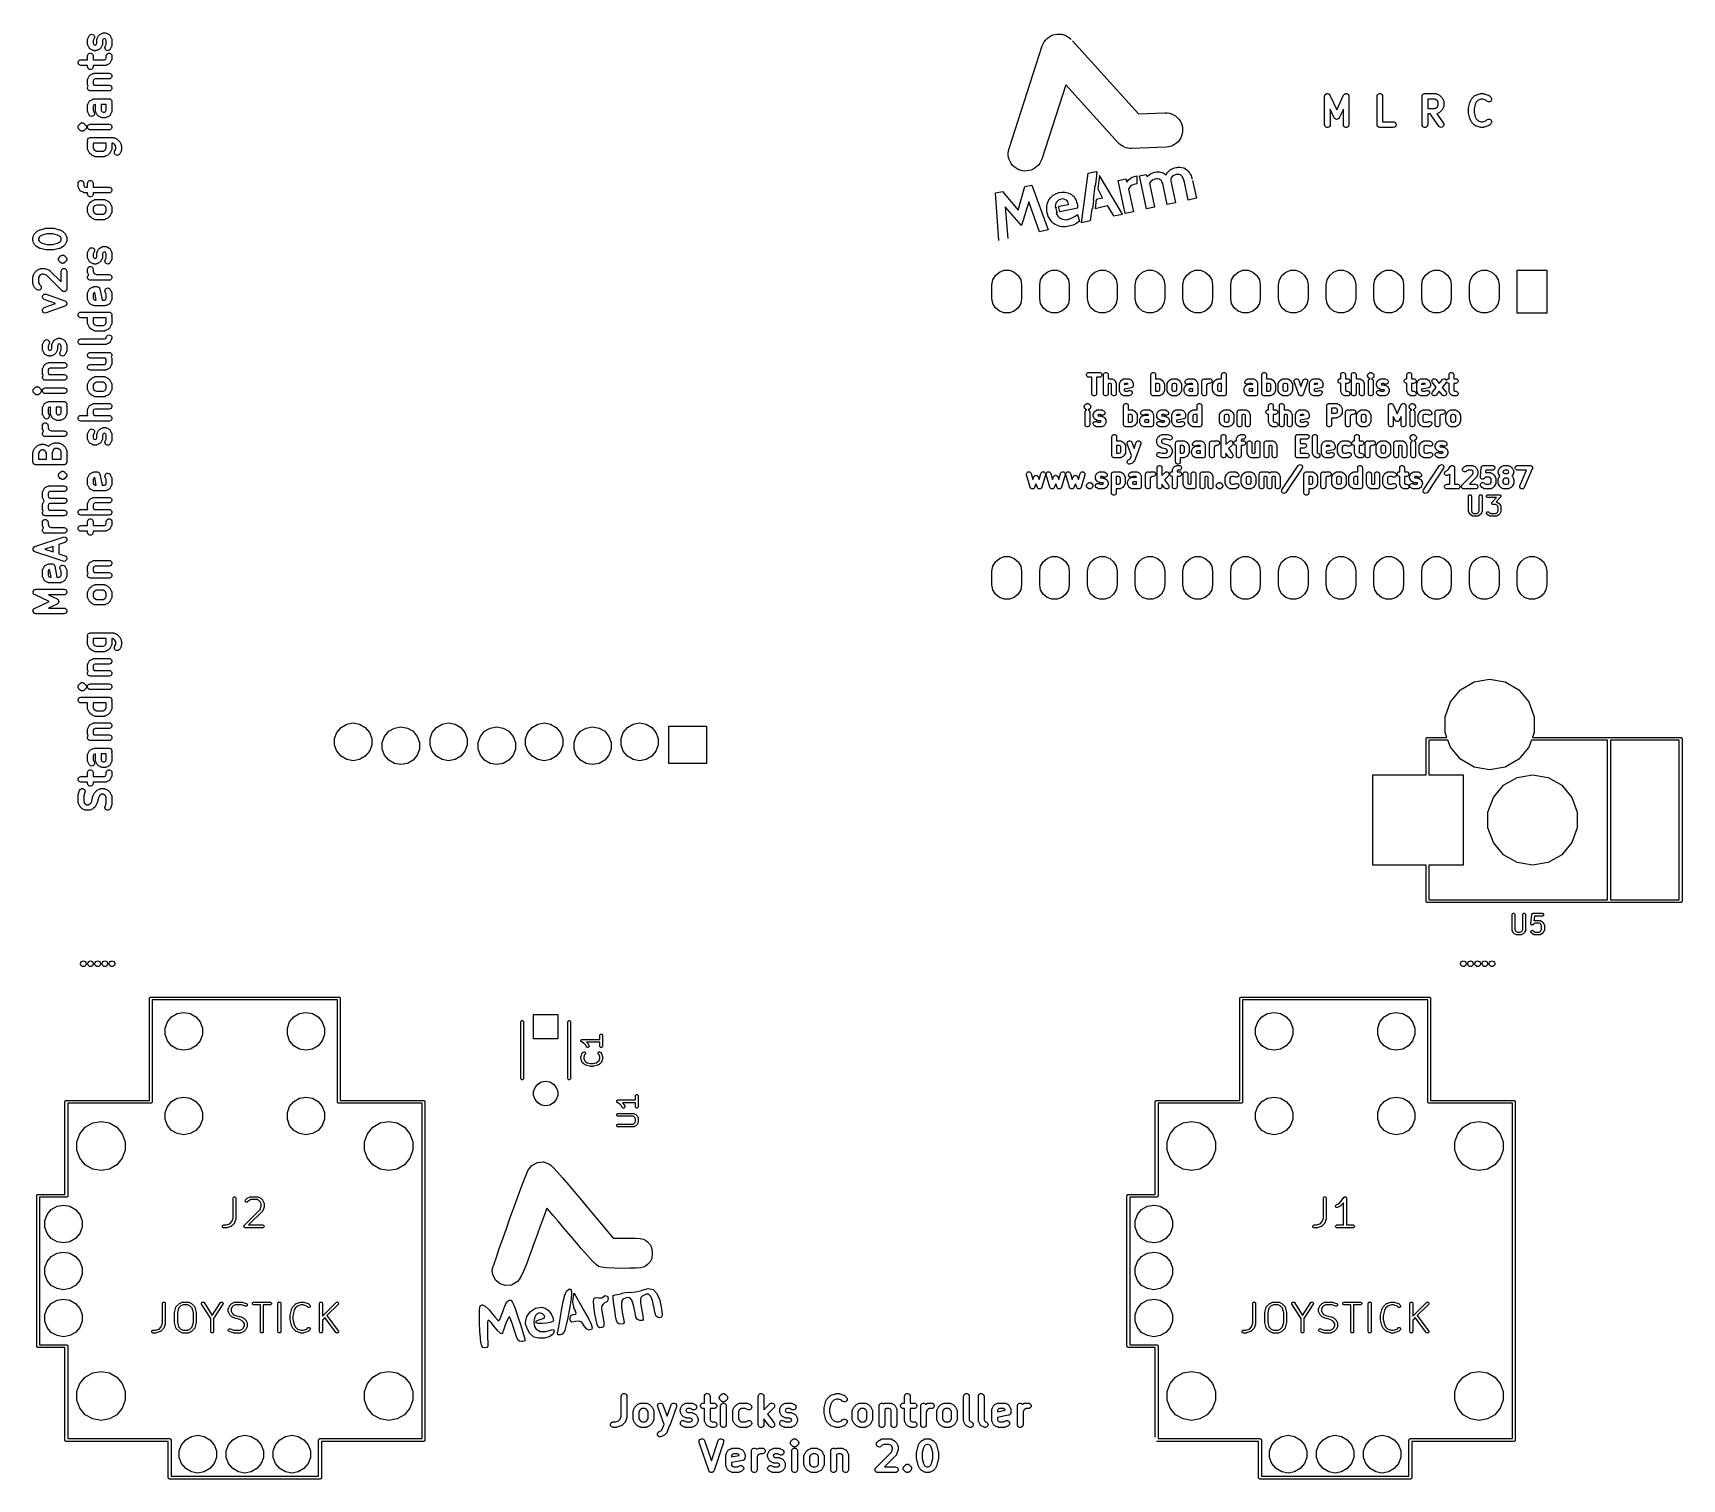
# Model space of a CAD drawing. Extents: x 94.4 to 182.1, y -155.6 to -78.6.
import ezdxf

# ---------------------------------------------------------------- set-up
doc = ezdxf.new("R2010")
doc.units = 0
doc.header["$MEASUREMENT"] = 0
doc.layers.add('BLACK', color=7, linetype='CONTINUOUS')
doc.layers.add('Vector Etch', color=5, linetype='CONTINUOUS')

msp = doc.modelspace()

# ---------------------------------------------------------------- linework, layer by layer
at = {"layer": 'BLACK'}
for p, q in [((145.436, -92.054), (145.483, -91.785)), ((145.436, -92.774), (145.436, -92.054)), ((145.483, -91.785), (145.62, -91.548)), ((145.62, -91.548), (145.829, -91.372)), ((145.829, -91.372), (146.086, -91.278)), ((146.086, -91.278), (146.36, -91.278)), ((146.36, -91.278), (146.617, -91.372)), ((146.617, -91.372), (146.826, -91.548)), ((146.826, -91.548), (146.963, -91.785)), ((146.963, -91.785), (147.01, -92.054)), ((147.01, -92.054), (147.01, -92.774)), ((147.976, -92.054), (148.023, -91.785)), ((147.976, -92.774), (147.976, -92.054)), ((148.023, -91.785), (148.16, -91.548)), ((148.16, -91.548), (148.369, -91.372)), ((148.369, -91.372), (148.626, -91.278)), ((148.626, -91.278), (148.9, -91.278)), ((148.9, -91.278), (149.157, -91.372)), ((149.157, -91.372), (149.366, -91.548)), ((149.366, -91.548), (149.503, -91.785)), ((149.503, -91.785), (149.55, -92.054)), ((149.55, -92.054), (149.55, -92.774)), ((150.516, -92.054), (150.563, -91.785)), ((150.516, -92.774), (150.516, -92.054)), ((150.563, -91.785), (150.7, -91.548)), ((150.7, -91.548), (150.909, -91.372)), ((150.909, -91.372), (151.166, -91.278)), ((151.166, -91.278), (151.44, -91.278)), ((151.44, -91.278), (151.697, -91.372)), ((151.697, -91.372), (151.906, -91.548)), ((151.906, -91.548), (152.043, -91.785)), ((152.043, -91.785), (152.09, -92.054)), ((152.09, -92.054), (152.09, -92.774)), ((153.056, -92.054), (153.103, -91.785)), ((153.056, -92.774), (153.056, -92.054)), ((153.103, -91.785), (153.24, -91.548)), ((153.24, -91.548), (153.449, -91.372)), ((153.449, -91.372), (153.706, -91.278)), ((153.706, -91.278), (153.98, -91.278)), ((153.98, -91.278), (154.237, -91.372)), ((154.237, -91.372), (154.446, -91.548)), ((154.446, -91.548), (154.583, -91.785)), ((154.583, -91.785), (154.63, -92.054)), ((154.63, -92.054), (154.63, -92.774)), ((155.596, -92.054), (155.643, -91.785)), ((155.596, -92.774), (155.596, -92.054)), ((155.643, -91.785), (155.78, -91.548)), ((155.78, -91.548), (155.989, -91.372)), ((155.989, -91.372), (156.246, -91.278)), ((156.246, -91.278), (156.52, -91.278)), ((156.52, -91.278), (156.777, -91.372)), ((156.777, -91.372), (156.986, -91.548)), ((156.986, -91.548), (157.123, -91.785)), ((157.123, -91.785), (157.17, -92.054)), ((157.17, -92.054), (157.17, -92.774)), ((158.136, -92.054), (158.183, -91.785)), ((158.136, -92.774), (158.136, -92.054)), ((158.183, -91.785), (158.32, -91.548)), ((158.32, -91.548), (158.529, -91.372)), ((158.529, -91.372), (158.786, -91.278)), ((158.786, -91.278), (159.06, -91.278)), ((159.06, -91.278), (159.317, -91.372)), ((159.317, -91.372), (159.526, -91.548)), ((159.526, -91.548), (159.663, -91.785)), ((159.663, -91.785), (159.71, -92.054)), ((159.71, -92.054), (159.71, -92.774)), ((160.676, -92.054), (160.723, -91.785)), ((160.676, -92.774), (160.676, -92.054)), ((160.723, -91.785), (160.86, -91.548)), ((160.86, -91.548), (161.069, -91.372)), ((161.069, -91.372), (161.326, -91.278)), ((161.326, -91.278), (161.6, -91.278)), ((161.6, -91.278), (161.857, -91.372)), ((161.857, -91.372), (162.066, -91.548)), ((162.066, -91.548), (162.203, -91.785)), ((162.203, -91.785), (162.25, -92.054)), ((162.25, -92.054), (162.25, -92.774)), ((163.216, -92.054), (163.263, -91.785)), ((163.216, -92.774), (163.216, -92.054)), ((163.263, -91.785), (163.4, -91.548)), ((163.4, -91.548), (163.609, -91.372)), ((163.609, -91.372), (163.866, -91.278)), ((163.866, -91.278), (164.14, -91.278)), ((164.14, -91.278), (164.397, -91.372)), ((164.397, -91.372), (164.606, -91.548)), ((164.606, -91.548), (164.743, -91.785)), ((164.743, -91.785), (164.79, -92.054)), ((164.79, -92.054), (164.79, -92.774)), ((165.756, -92.054), (165.803, -91.785)), ((165.756, -92.774), (165.756, -92.054)), ((165.803, -91.785), (165.94, -91.548)), ((165.94, -91.548), (166.149, -91.372)), ((166.149, -91.372), (166.406, -91.278)), ((166.406, -91.278), (166.68, -91.278)), ((166.68, -91.278), (166.937, -91.372)), ((166.937, -91.372), (167.146, -91.548)), ((167.146, -91.548), (167.283, -91.785)), ((167.283, -91.785), (167.33, -92.054)), ((167.33, -92.054), (167.33, -92.774)), ((168.296, -92.054), (168.343, -91.785)), ((168.296, -92.774), (168.296, -92.054)), ((168.343, -91.785), (168.48, -91.548)), ((168.48, -91.548), (168.689, -91.372)), ((168.689, -91.372), (168.946, -91.278)), ((168.946, -91.278), (169.22, -91.278)), ((169.22, -91.278), (169.477, -91.372)), ((169.477, -91.372), (169.686, -91.548)), ((169.686, -91.548), (169.823, -91.785)), ((169.823, -91.785), (169.87, -92.054)), ((169.87, -92.054), (169.87, -92.774)), ((170.836, -92.054), (170.883, -91.785)), ((170.836, -92.774), (170.836, -92.054)), ((170.883, -91.785), (171.02, -91.548)), ((171.02, -91.548), (171.229, -91.372)), ((171.229, -91.372), (171.486, -91.278)), ((171.486, -91.278), (171.76, -91.278)), ((171.76, -91.278), (172.017, -91.372)), ((172.017, -91.372), (172.226, -91.548)), ((172.226, -91.548), (172.363, -91.785)), ((172.363, -91.785), (172.41, -92.054)), ((172.41, -92.054), (172.41, -92.774)), ((173.376, -93.557), (173.376, -91.271)), ((173.376, -91.271), (174.95, -91.271)), ((174.95, -91.271), (174.95, -93.557)), ((145.483, -93.043), (145.436, -92.774)), ((147.01, -92.774), (146.963, -93.043)), ((148.023, -93.043), (147.976, -92.774)), ((149.55, -92.774), (149.503, -93.043)), ((150.563, -93.043), (150.516, -92.774)), ((152.09, -92.774), (152.043, -93.043)), ((153.103, -93.043), (153.056, -92.774)), ((154.63, -92.774), (154.583, -93.043)), ((155.643, -93.043), (155.596, -92.774)), ((157.17, -92.774), (157.123, -93.043)), ((158.183, -93.043), (158.136, -92.774)), ((159.71, -92.774), (159.663, -93.043)), ((160.723, -93.043), (160.676, -92.774)), ((162.25, -92.774), (162.203, -93.043)), ((163.263, -93.043), (163.216, -92.774)), ((164.79, -92.774), (164.743, -93.043)), ((165.803, -93.043), (165.756, -92.774)), ((167.33, -92.774), (167.283, -93.043)), ((168.343, -93.043), (168.296, -92.774)), ((169.87, -92.774), (169.823, -93.043)), ((170.883, -93.043), (170.836, -92.774)), ((172.41, -92.774), (172.363, -93.043)), ((145.62, -93.28), (145.483, -93.043)), ((145.829, -93.456), (145.62, -93.28)), ((146.086, -93.549), (145.829, -93.456)), ((146.36, -93.549), (146.086, -93.549)), ((146.617, -93.456), (146.36, -93.549)), ((146.826, -93.28), (146.617, -93.456)), ((146.963, -93.043), (146.826, -93.28)), ((148.16, -93.28), (148.023, -93.043)), ((148.369, -93.456), (148.16, -93.28)), ((148.626, -93.549), (148.369, -93.456)), ((148.9, -93.549), (148.626, -93.549)), ((149.157, -93.456), (148.9, -93.549)), ((149.366, -93.28), (149.157, -93.456)), ((149.503, -93.043), (149.366, -93.28)), ((150.7, -93.28), (150.563, -93.043)), ((150.909, -93.456), (150.7, -93.28)), ((151.166, -93.549), (150.909, -93.456)), ((151.44, -93.549), (151.166, -93.549)), ((151.697, -93.456), (151.44, -93.549)), ((151.906, -93.28), (151.697, -93.456)), ((152.043, -93.043), (151.906, -93.28)), ((153.24, -93.28), (153.103, -93.043)), ((153.449, -93.456), (153.24, -93.28)), ((153.706, -93.549), (153.449, -93.456)), ((153.98, -93.549), (153.706, -93.549)), ((154.237, -93.456), (153.98, -93.549)), ((154.446, -93.28), (154.237, -93.456)), ((154.583, -93.043), (154.446, -93.28)), ((155.78, -93.28), (155.643, -93.043)), ((155.989, -93.456), (155.78, -93.28)), ((156.246, -93.549), (155.989, -93.456)), ((156.52, -93.549), (156.246, -93.549)), ((156.777, -93.456), (156.52, -93.549)), ((156.986, -93.28), (156.777, -93.456)), ((157.123, -93.043), (156.986, -93.28)), ((158.32, -93.28), (158.183, -93.043)), ((158.529, -93.456), (158.32, -93.28)), ((158.786, -93.549), (158.529, -93.456)), ((159.06, -93.549), (158.786, -93.549)), ((159.317, -93.456), (159.06, -93.549)), ((159.526, -93.28), (159.317, -93.456)), ((159.663, -93.043), (159.526, -93.28)), ((160.86, -93.28), (160.723, -93.043)), ((161.069, -93.456), (160.86, -93.28)), ((161.326, -93.549), (161.069, -93.456)), ((161.6, -93.549), (161.326, -93.549)), ((161.857, -93.456), (161.6, -93.549)), ((162.066, -93.28), (161.857, -93.456)), ((162.203, -93.043), (162.066, -93.28)), ((163.4, -93.28), (163.263, -93.043)), ((163.609, -93.456), (163.4, -93.28)), ((163.866, -93.549), (163.609, -93.456)), ((164.14, -93.549), (163.866, -93.549)), ((164.397, -93.456), (164.14, -93.549)), ((164.606, -93.28), (164.397, -93.456)), ((164.743, -93.043), (164.606, -93.28)), ((165.94, -93.28), (165.803, -93.043)), ((166.149, -93.456), (165.94, -93.28)), ((166.406, -93.549), (166.149, -93.456)), ((166.68, -93.549), (166.406, -93.549)), ((166.937, -93.456), (166.68, -93.549)), ((167.146, -93.28), (166.937, -93.456)), ((167.283, -93.043), (167.146, -93.28)), ((168.48, -93.28), (168.343, -93.043)), ((168.689, -93.456), (168.48, -93.28)), ((168.946, -93.549), (168.689, -93.456)), ((169.22, -93.549), (168.946, -93.549)), ((169.477, -93.456), (169.22, -93.549)), ((169.686, -93.28), (169.477, -93.456)), ((169.823, -93.043), (169.686, -93.28)), ((171.02, -93.28), (170.883, -93.043)), ((171.229, -93.456), (171.02, -93.28)), ((171.486, -93.549), (171.229, -93.456)), ((171.76, -93.549), (171.486, -93.549)), ((172.017, -93.456), (171.76, -93.549)), ((172.226, -93.28), (172.017, -93.456)), ((172.363, -93.043), (172.226, -93.28)), ((174.95, -93.557), (173.376, -93.557)), ((151.802, -103.167), (151.794, -103.125)), ((151.824, -103.205), (151.802, -103.167)), ((151.857, -103.233), (151.824, -103.205)), ((151.898, -103.248), (151.857, -103.233)), ((151.941, -103.248), (151.898, -103.248)), ((151.982, -103.233), (151.941, -103.248)), ((152.015, -103.205), (151.982, -103.233)), ((152.037, -103.167), (152.015, -103.205)), ((152.044, -103.125), (152.037, -103.167)), ((162.04, -103.167), (162.033, -103.125)), ((162.062, -103.205), (162.04, -103.167)), ((162.095, -103.233), (162.062, -103.205)), ((162.136, -103.248), (162.095, -103.233)), ((162.179, -103.248), (162.136, -103.248)), ((162.22, -103.233), (162.179, -103.248)), ((162.253, -103.205), (162.22, -103.233)), ((162.275, -103.167), (162.253, -103.205)), ((162.283, -103.125), (162.275, -103.167)), ((170.786, -103.296), (170.791, -103.271)), ((170.786, -104.106), (170.786, -103.296)), ((170.791, -103.271), (170.804, -103.248)), ((170.804, -103.248), (170.824, -103.231)), ((170.824, -103.231), (170.848, -103.223)), ((170.848, -103.223), (170.874, -103.223)), ((170.874, -103.223), (170.899, -103.231)), ((170.899, -103.231), (170.919, -103.248)), ((170.919, -103.248), (170.932, -103.271)), ((170.932, -103.271), (170.936, -103.296)), ((170.936, -103.296), (170.936, -104.088)), ((171.358, -103.296), (171.362, -103.271)), ((171.358, -104.088), (171.358, -103.296)), ((171.362, -103.271), (171.375, -103.248)), ((171.375, -103.248), (171.395, -103.231)), ((171.395, -103.231), (171.42, -103.223)), ((171.42, -103.223), (171.446, -103.223)), ((171.446, -103.223), (171.47, -103.231)), ((171.47, -103.231), (171.49, -103.248)), ((171.49, -103.248), (171.503, -103.271)), ((171.503, -103.271), (171.508, -103.296)), ((171.508, -103.296), (171.508, -104.106)), ((171.74, -103.283), (171.749, -103.259)), ((171.74, -103.309), (171.74, -103.283)), ((171.749, -103.334), (171.74, -103.309)), ((171.749, -103.259), (171.765, -103.239)), ((171.765, -103.354), (171.749, -103.334)), ((171.765, -103.239), (171.788, -103.226)), ((171.788, -103.367), (171.765, -103.354)), ((171.788, -103.226), (171.813, -103.221)), ((171.813, -103.371), (171.788, -103.367)), ((171.813, -103.221), (172.433, -103.221)), ((172.267, -103.371), (171.813, -103.371)), ((172.043, -103.628), (172.267, -103.371)), ((172.489, -103.346), (172.261, -103.606)), ((172.433, -103.221), (172.44, -103.223)), ((172.44, -103.223), (172.447, -103.223)), ((172.447, -103.223), (172.452, -103.225)), ((172.452, -103.225), (172.458, -103.226)), ((172.458, -103.226), (172.465, -103.23)), ((172.465, -103.23), (172.471, -103.232)), ((172.471, -103.232), (172.476, -103.236)), ((172.476, -103.236), (172.481, -103.239)), ((172.481, -103.239), (172.485, -103.245)), ((172.485, -103.245), (172.491, -103.249)), ((172.493, -103.339), (172.489, -103.346)), ((172.491, -103.249), (172.494, -103.254)), ((172.497, -103.334), (172.493, -103.339)), ((172.494, -103.254), (172.497, -103.259)), ((172.497, -103.259), (172.5, -103.266)), ((172.499, -103.328), (172.497, -103.334)), ((172.502, -103.323), (172.499, -103.328)), ((172.5, -103.266), (172.504, -103.272)), ((172.504, -103.316), (172.502, -103.323)), ((172.504, -103.272), (172.504, -103.278)), ((172.504, -103.278), (172.506, -103.283)), ((172.506, -103.309), (172.504, -103.316)), ((172.506, -103.283), (172.506, -103.291)), ((172.506, -103.291), (172.508, -103.298)), ((172.508, -103.298), (172.506, -103.304)), ((172.506, -103.304), (172.506, -103.309)), ((170.787, -104.11), (170.786, -104.106)), ((170.787, -104.114), (170.787, -104.11)), ((170.789, -104.123), (170.787, -104.114)), ((170.791, -104.132), (170.789, -104.123)), ((170.793, -104.135), (170.791, -104.132)), ((170.794, -104.139), (170.793, -104.135)), ((170.842, -104.235), (170.794, -104.139)), ((170.849, -104.244), (170.842, -104.235)), ((170.856, -104.254), (170.849, -104.244)), ((170.903, -104.302), (170.856, -104.254)), ((170.913, -104.309), (170.903, -104.302)), ((170.923, -104.316), (170.913, -104.309)), ((171.018, -104.363), (170.923, -104.316)), ((170.936, -104.088), (170.97, -104.157)), ((170.97, -104.157), (171.001, -104.187)), ((171.001, -104.187), (171.069, -104.221)), ((171.022, -104.365), (171.018, -104.363)), ((171.026, -104.367), (171.022, -104.365)), ((171.035, -104.368), (171.026, -104.367)), ((171.043, -104.371), (171.035, -104.368)), ((171.047, -104.371), (171.043, -104.371)), ((171.052, -104.371), (171.047, -104.371)), ((171.242, -104.371), (171.052, -104.371)), ((171.069, -104.221), (171.224, -104.221)), ((171.224, -104.221), (171.293, -104.187)), ((171.246, -104.371), (171.242, -104.371)), ((171.251, -104.371), (171.246, -104.371)), ((171.259, -104.368), (171.251, -104.371)), ((171.268, -104.367), (171.259, -104.368)), ((171.271, -104.365), (171.268, -104.367)), ((171.276, -104.363), (171.271, -104.365)), ((171.371, -104.316), (171.276, -104.363)), ((171.293, -104.187), (171.323, -104.157)), ((171.323, -104.157), (171.358, -104.088)), ((171.38, -104.309), (171.371, -104.316)), ((171.39, -104.302), (171.38, -104.309)), ((171.438, -104.254), (171.39, -104.302)), ((171.445, -104.244), (171.438, -104.254)), ((171.452, -104.235), (171.445, -104.244)), ((171.5, -104.139), (171.452, -104.235)), ((171.501, -104.135), (171.5, -104.139)), ((171.503, -104.132), (171.501, -104.135)), ((171.505, -104.123), (171.503, -104.132)), ((171.507, -104.114), (171.505, -104.123)), ((171.508, -104.106), (171.507, -104.11)), ((171.507, -104.11), (171.507, -104.114)), ((171.739, -104.208), (171.741, -104.182)), ((171.746, -104.233), (171.739, -104.208)), ((171.741, -104.182), (171.752, -104.158)), ((171.76, -104.254), (171.746, -104.233)), ((171.752, -104.158), (171.77, -104.14)), ((171.808, -104.302), (171.76, -104.254)), ((171.77, -104.14), (171.794, -104.129)), ((171.794, -104.129), (171.82, -104.126)), ((171.818, -104.309), (171.808, -104.302)), ((171.828, -104.316), (171.818, -104.309)), ((171.82, -104.126), (171.845, -104.133)), ((171.923, -104.363), (171.828, -104.316)), ((171.845, -104.133), (171.867, -104.148)), ((171.867, -104.148), (171.906, -104.187)), ((171.906, -104.187), (171.974, -104.221)), ((171.927, -104.365), (171.923, -104.363)), ((171.931, -104.367), (171.927, -104.365)), ((171.939, -104.368), (171.931, -104.367)), ((171.948, -104.371), (171.939, -104.368)), ((171.952, -104.371), (171.948, -104.371)), ((171.956, -104.371), (171.952, -104.371)), ((172.242, -104.371), (171.956, -104.371)), ((171.974, -104.221), (172.224, -104.221)), ((172.024, -103.676), (172.025, -103.67)), ((172.025, -103.683), (172.024, -103.676)), ((172.025, -103.664), (172.028, -103.657)), ((172.025, -103.67), (172.025, -103.664)), ((172.025, -103.69), (172.025, -103.683)), ((172.027, -103.696), (172.025, -103.69)), ((172.028, -103.702), (172.027, -103.696)), ((172.028, -103.657), (172.029, -103.65)), ((172.032, -103.708), (172.028, -103.702)), ((172.029, -103.65), (172.032, -103.645)), ((172.032, -103.645), (172.034, -103.64)), ((172.034, -103.715), (172.032, -103.708)), ((172.034, -103.64), (172.039, -103.634)), ((172.038, -103.719), (172.034, -103.715)), ((172.041, -103.724), (172.038, -103.719)), ((172.039, -103.634), (172.043, -103.628)), ((172.046, -103.729), (172.041, -103.724)), ((172.051, -103.735), (172.046, -103.729)), ((172.056, -103.738), (172.051, -103.735)), ((172.06, -103.741), (172.056, -103.738)), ((172.067, -103.744), (172.06, -103.741)), ((172.074, -103.748), (172.067, -103.744)), ((172.079, -103.749), (172.074, -103.748)), ((172.085, -103.751), (172.079, -103.749)), ((172.092, -103.751), (172.085, -103.751)), ((172.099, -103.752), (172.092, -103.751)), ((172.224, -103.752), (172.099, -103.752)), ((172.293, -103.787), (172.224, -103.752)), ((172.224, -104.221), (172.293, -104.187)), ((172.246, -104.371), (172.242, -104.371)), ((172.251, -104.371), (172.246, -104.371)), ((172.259, -104.368), (172.251, -104.371)), ((172.268, -104.367), (172.259, -104.368)), ((172.261, -103.606), (172.268, -103.607)), ((172.268, -103.607), (172.271, -103.609)), ((172.271, -104.365), (172.268, -104.367)), ((172.271, -103.609), (172.276, -103.61)), ((172.276, -104.363), (172.271, -104.365)), ((172.276, -103.61), (172.371, -103.658)), ((172.371, -104.316), (172.276, -104.363)), ((172.323, -103.817), (172.293, -103.787)), ((172.293, -104.187), (172.323, -104.157)), ((172.358, -103.886), (172.323, -103.817)), ((172.323, -104.157), (172.358, -104.088)), ((172.358, -104.088), (172.358, -103.886)), ((172.371, -103.658), (172.38, -103.665)), ((172.38, -104.309), (172.371, -104.316)), ((172.38, -103.665), (172.39, -103.672)), ((172.39, -104.302), (172.38, -104.309)), ((172.39, -103.672), (172.438, -103.72)), ((172.438, -104.254), (172.39, -104.302)), ((172.438, -103.72), (172.445, -103.729)), ((172.445, -104.244), (172.438, -104.254)), ((172.445, -103.729), (172.452, -103.739)), ((172.452, -104.235), (172.445, -104.244)), ((172.452, -103.739), (172.5, -103.834)), ((172.5, -104.139), (172.452, -104.235)), ((172.5, -103.834), (172.501, -103.838)), ((172.501, -104.135), (172.5, -104.139)), ((172.501, -103.838), (172.503, -103.842)), ((172.503, -104.132), (172.501, -104.135)), ((172.503, -103.842), (172.505, -103.851)), ((172.505, -104.123), (172.503, -104.132)), ((172.505, -103.851), (172.507, -103.859)), ((172.507, -104.114), (172.505, -104.123)), ((172.507, -103.859), (172.507, -103.864)), ((172.507, -103.864), (172.508, -103.868)), ((172.508, -104.106), (172.507, -104.11)), ((172.507, -104.11), (172.507, -104.114)), ((172.508, -103.868), (172.508, -104.106)), ((145.483, -107.025), (145.62, -106.788)), ((145.62, -106.788), (145.829, -106.612)), ((145.829, -106.612), (146.086, -106.519)), ((146.086, -106.519), (146.36, -106.519)), ((146.36, -106.519), (146.617, -106.612)), ((146.617, -106.612), (146.826, -106.788)), ((146.826, -106.788), (146.963, -107.025)), ((148.023, -107.025), (148.16, -106.788)), ((148.16, -106.788), (148.369, -106.612)), ((148.369, -106.612), (148.626, -106.519)), ((148.626, -106.519), (148.9, -106.519)), ((148.9, -106.519), (149.157, -106.612)), ((149.157, -106.612), (149.366, -106.788)), ((149.366, -106.788), (149.503, -107.025)), ((150.563, -107.025), (150.7, -106.788)), ((150.7, -106.788), (150.909, -106.612)), ((150.909, -106.612), (151.166, -106.519)), ((151.166, -106.519), (151.44, -106.519)), ((151.44, -106.519), (151.697, -106.612)), ((151.697, -106.612), (151.906, -106.788)), ((151.906, -106.788), (152.043, -107.025)), ((153.103, -107.025), (153.24, -106.788)), ((153.24, -106.788), (153.449, -106.612)), ((153.449, -106.612), (153.706, -106.519)), ((153.706, -106.519), (153.98, -106.519)), ((153.98, -106.519), (154.237, -106.612)), ((154.237, -106.612), (154.446, -106.788)), ((154.446, -106.788), (154.583, -107.025)), ((155.643, -107.025), (155.78, -106.788)), ((155.78, -106.788), (155.989, -106.612)), ((155.989, -106.612), (156.246, -106.519)), ((156.246, -106.519), (156.52, -106.519)), ((156.52, -106.519), (156.777, -106.612)), ((156.777, -106.612), (156.986, -106.788)), ((156.986, -106.788), (157.123, -107.025)), ((158.183, -107.025), (158.32, -106.788)), ((158.32, -106.788), (158.529, -106.612)), ((158.529, -106.612), (158.786, -106.519)), ((158.786, -106.519), (159.06, -106.519)), ((159.06, -106.519), (159.317, -106.612)), ((159.317, -106.612), (159.526, -106.788)), ((159.526, -106.788), (159.663, -107.025)), ((160.723, -107.025), (160.86, -106.788)), ((160.86, -106.788), (161.069, -106.612)), ((161.069, -106.612), (161.326, -106.519)), ((161.326, -106.519), (161.6, -106.519)), ((161.6, -106.519), (161.857, -106.612)), ((161.857, -106.612), (162.066, -106.788)), ((162.066, -106.788), (162.203, -107.025)), ((163.263, -107.025), (163.4, -106.788)), ((163.4, -106.788), (163.609, -106.612)), ((163.609, -106.612), (163.866, -106.519)), ((163.866, -106.519), (164.14, -106.519)), ((164.14, -106.519), (164.397, -106.612)), ((164.397, -106.612), (164.606, -106.788)), ((164.606, -106.788), (164.743, -107.025)), ((165.803, -107.025), (165.94, -106.788)), ((165.94, -106.788), (166.149, -106.612)), ((166.149, -106.612), (166.406, -106.519)), ((166.406, -106.519), (166.68, -106.519)), ((166.68, -106.519), (166.937, -106.612)), ((166.937, -106.612), (167.146, -106.788)), ((167.146, -106.788), (167.283, -107.025)), ((168.343, -107.025), (168.48, -106.788)), ((168.48, -106.788), (168.689, -106.612)), ((168.689, -106.612), (168.946, -106.519)), ((168.946, -106.519), (169.22, -106.519)), ((169.22, -106.519), (169.477, -106.612)), ((169.477, -106.612), (169.686, -106.788)), ((169.686, -106.788), (169.823, -107.025)), ((170.883, -107.025), (171.02, -106.788)), ((171.02, -106.788), (171.229, -106.612)), ((171.229, -106.612), (171.486, -106.519)), ((171.486, -106.519), (171.76, -106.519)), ((171.76, -106.519), (172.017, -106.612)), ((172.017, -106.612), (172.226, -106.788)), ((172.226, -106.788), (172.363, -107.025)), ((173.423, -107.025), (173.56, -106.788)), ((173.56, -106.788), (173.769, -106.612)), ((173.769, -106.612), (174.026, -106.519)), ((174.026, -106.519), (174.3, -106.519)), ((174.3, -106.519), (174.557, -106.612)), ((174.557, -106.612), (174.766, -106.788)), ((174.766, -106.788), (174.903, -107.025)), ((145.436, -107.294), (145.483, -107.025)), ((145.436, -108.014), (145.436, -107.294)), ((146.963, -107.025), (147.01, -107.294)), ((147.01, -107.294), (147.01, -108.014)), ((147.976, -107.294), (148.023, -107.025)), ((147.976, -108.014), (147.976, -107.294)), ((149.503, -107.025), (149.55, -107.294)), ((149.55, -107.294), (149.55, -108.014)), ((150.516, -107.294), (150.563, -107.025)), ((150.516, -108.014), (150.516, -107.294)), ((152.043, -107.025), (152.09, -107.294)), ((152.09, -107.294), (152.09, -108.014)), ((153.056, -107.294), (153.103, -107.025)), ((153.056, -108.014), (153.056, -107.294)), ((154.583, -107.025), (154.63, -107.294)), ((154.63, -107.294), (154.63, -108.014)), ((155.596, -107.294), (155.643, -107.025)), ((155.596, -108.014), (155.596, -107.294)), ((157.123, -107.025), (157.17, -107.294)), ((157.17, -107.294), (157.17, -108.014)), ((158.136, -107.294), (158.183, -107.025)), ((158.136, -108.014), (158.136, -107.294)), ((159.663, -107.025), (159.71, -107.294)), ((159.71, -107.294), (159.71, -108.014)), ((160.676, -107.294), (160.723, -107.025)), ((160.676, -108.014), (160.676, -107.294)), ((162.203, -107.025), (162.25, -107.294)), ((162.25, -107.294), (162.25, -108.014)), ((163.216, -107.294), (163.263, -107.025)), ((163.216, -108.014), (163.216, -107.294)), ((164.743, -107.025), (164.79, -107.294)), ((164.79, -107.294), (164.79, -108.014)), ((165.756, -107.294), (165.803, -107.025)), ((165.756, -108.014), (165.756, -107.294)), ((167.283, -107.025), (167.33, -107.294)), ((167.33, -107.294), (167.33, -108.014)), ((168.296, -107.294), (168.343, -107.025)), ((168.296, -108.014), (168.296, -107.294)), ((169.823, -107.025), (169.87, -107.294)), ((169.87, -107.294), (169.87, -108.014)), ((170.836, -107.294), (170.883, -107.025)), ((170.836, -108.014), (170.836, -107.294)), ((172.363, -107.025), (172.41, -107.294)), ((172.41, -107.294), (172.41, -108.014)), ((173.376, -107.294), (173.423, -107.025)), ((173.376, -108.014), (173.376, -107.294)), ((174.903, -107.025), (174.95, -107.294)), ((174.95, -107.294), (174.95, -108.014)), ((145.483, -108.283), (145.436, -108.014)), ((145.62, -108.52), (145.483, -108.283)), ((145.829, -108.696), (145.62, -108.52)), ((146.086, -108.789), (145.829, -108.696)), ((146.617, -108.696), (146.36, -108.789)), ((146.826, -108.52), (146.617, -108.696)), ((146.963, -108.283), (146.826, -108.52)), ((147.01, -108.014), (146.963, -108.283)), ((148.023, -108.283), (147.976, -108.014)), ((148.16, -108.52), (148.023, -108.283)), ((148.369, -108.696), (148.16, -108.52)), ((148.626, -108.789), (148.369, -108.696)), ((149.157, -108.696), (148.9, -108.789)), ((149.366, -108.52), (149.157, -108.696)), ((149.503, -108.283), (149.366, -108.52)), ((149.55, -108.014), (149.503, -108.283)), ((150.563, -108.283), (150.516, -108.014)), ((150.7, -108.52), (150.563, -108.283)), ((150.909, -108.696), (150.7, -108.52)), ((151.166, -108.789), (150.909, -108.696)), ((151.697, -108.696), (151.44, -108.789)), ((151.906, -108.52), (151.697, -108.696)), ((152.043, -108.283), (151.906, -108.52)), ((152.09, -108.014), (152.043, -108.283)), ((153.103, -108.283), (153.056, -108.014)), ((153.24, -108.52), (153.103, -108.283)), ((153.449, -108.696), (153.24, -108.52)), ((153.706, -108.789), (153.449, -108.696)), ((154.237, -108.696), (153.98, -108.789)), ((154.446, -108.52), (154.237, -108.696)), ((154.583, -108.283), (154.446, -108.52)), ((154.63, -108.014), (154.583, -108.283)), ((155.643, -108.283), (155.596, -108.014)), ((155.78, -108.52), (155.643, -108.283)), ((155.989, -108.696), (155.78, -108.52)), ((156.246, -108.789), (155.989, -108.696)), ((156.777, -108.696), (156.52, -108.789)), ((156.986, -108.52), (156.777, -108.696)), ((157.123, -108.283), (156.986, -108.52)), ((157.17, -108.014), (157.123, -108.283)), ((158.183, -108.283), (158.136, -108.014)), ((158.32, -108.52), (158.183, -108.283)), ((158.529, -108.696), (158.32, -108.52)), ((158.786, -108.789), (158.529, -108.696)), ((159.317, -108.696), (159.06, -108.789)), ((159.526, -108.52), (159.317, -108.696)), ((159.663, -108.283), (159.526, -108.52)), ((159.71, -108.014), (159.663, -108.283)), ((160.723, -108.283), (160.676, -108.014)), ((160.86, -108.52), (160.723, -108.283)), ((161.069, -108.696), (160.86, -108.52)), ((161.326, -108.789), (161.069, -108.696)), ((161.857, -108.696), (161.6, -108.789)), ((162.066, -108.52), (161.857, -108.696)), ((162.203, -108.283), (162.066, -108.52)), ((162.25, -108.014), (162.203, -108.283)), ((163.263, -108.283), (163.216, -108.014)), ((163.4, -108.52), (163.263, -108.283)), ((163.609, -108.696), (163.4, -108.52)), ((163.866, -108.789), (163.609, -108.696)), ((164.397, -108.696), (164.14, -108.789)), ((164.606, -108.52), (164.397, -108.696)), ((164.743, -108.283), (164.606, -108.52)), ((164.79, -108.014), (164.743, -108.283)), ((165.803, -108.283), (165.756, -108.014)), ((165.94, -108.52), (165.803, -108.283)), ((166.149, -108.696), (165.94, -108.52)), ((166.406, -108.789), (166.149, -108.696)), ((166.937, -108.696), (166.68, -108.789)), ((167.146, -108.52), (166.937, -108.696)), ((167.283, -108.283), (167.146, -108.52)), ((167.33, -108.014), (167.283, -108.283)), ((168.343, -108.283), (168.296, -108.014)), ((168.48, -108.52), (168.343, -108.283)), ((168.689, -108.696), (168.48, -108.52)), ((168.946, -108.789), (168.689, -108.696)), ((169.477, -108.696), (169.22, -108.789)), ((169.686, -108.52), (169.477, -108.696)), ((169.823, -108.283), (169.686, -108.52)), ((169.87, -108.014), (169.823, -108.283)), ((170.883, -108.283), (170.836, -108.014)), ((171.02, -108.52), (170.883, -108.283)), ((171.229, -108.696), (171.02, -108.52)), ((171.486, -108.789), (171.229, -108.696)), ((172.017, -108.696), (171.76, -108.789)), ((172.226, -108.52), (172.017, -108.696)), ((172.363, -108.283), (172.226, -108.52)), ((172.41, -108.014), (172.363, -108.283)), ((173.423, -108.283), (173.376, -108.014)), ((173.56, -108.52), (173.423, -108.283)), ((173.769, -108.696), (173.56, -108.52)), ((174.026, -108.789), (173.769, -108.696)), ((174.557, -108.696), (174.3, -108.789)), ((174.766, -108.52), (174.557, -108.696)), ((174.903, -108.283), (174.766, -108.52)), ((174.95, -108.014), (174.903, -108.283)), ((146.36, -108.789), (146.086, -108.789)), ((148.9, -108.789), (148.626, -108.789)), ((151.44, -108.789), (151.166, -108.789)), ((153.98, -108.789), (153.706, -108.789)), ((156.52, -108.789), (156.246, -108.789)), ((159.06, -108.789), (158.786, -108.789)), ((161.6, -108.789), (161.326, -108.789)), ((164.14, -108.789), (163.866, -108.789)), ((166.68, -108.789), (166.406, -108.789)), ((169.22, -108.789), (168.946, -108.789)), ((171.76, -108.789), (171.486, -108.789)), ((174.3, -108.789), (174.026, -108.789)), ((171.083, -113.19), (171.907, -113.045)), ((171.907, -113.045), (172.731, -113.19)), ((169.82, -114.249), (170.358, -113.608)), ((170.358, -113.608), (171.083, -113.19)), ((172.731, -113.19), (173.456, -113.608)), ((173.456, -113.608), (173.994, -114.249)), ((169.534, -115.036), (169.82, -114.249)), ((173.994, -114.249), (174.28, -115.036)), ((110.584, -115.872), (110.808, -115.605)), ((110.808, -115.605), (111.11, -115.431)), ((111.11, -115.431), (111.453, -115.37)), ((111.453, -115.37), (111.796, -115.431)), ((111.796, -115.431), (112.098, -115.605)), ((112.098, -115.605), (112.322, -115.872)), ((113.348, -115.815), (113.65, -115.641)), ((113.65, -115.641), (113.993, -115.58)), ((113.993, -115.58), (114.336, -115.641)), ((114.336, -115.641), (114.638, -115.815)), ((115.664, -115.872), (115.888, -115.605)), ((115.888, -115.605), (116.19, -115.431)), ((116.19, -115.431), (116.533, -115.37)), ((116.533, -115.37), (116.876, -115.431)), ((116.876, -115.431), (117.178, -115.605)), ((117.178, -115.605), (117.402, -115.872)), ((118.448, -115.815), (118.75, -115.641)), ((118.75, -115.641), (119.093, -115.58)), ((119.093, -115.58), (119.436, -115.641)), ((119.436, -115.641), (119.738, -115.815)), ((120.744, -115.872), (120.968, -115.605)), ((120.968, -115.605), (121.27, -115.431)), ((121.27, -115.431), (121.613, -115.37)), ((121.613, -115.37), (121.956, -115.431)), ((121.956, -115.431), (122.258, -115.605)), ((122.258, -115.605), (122.482, -115.872)), ((123.548, -115.815), (123.85, -115.641)), ((123.85, -115.641), (124.193, -115.58)), ((124.193, -115.58), (124.536, -115.641)), ((124.536, -115.641), (124.838, -115.815)), ((125.824, -115.872), (126.048, -115.605)), ((126.048, -115.605), (126.35, -115.431)), ((126.35, -115.431), (126.693, -115.37)), ((126.693, -115.37), (127.036, -115.431)), ((127.036, -115.431), (127.338, -115.605)), ((127.338, -115.605), (127.562, -115.872)), ((128.243, -117.534), (128.243, -115.534)), ((128.243, -115.534), (130.243, -115.534)), ((130.243, -115.534), (130.243, -117.534)), ((169.534, -115.872), (169.534, -115.036)), ((174.28, -115.036), (174.28, -115.872)), ((110.464, -116.2), (110.584, -115.872)), ((110.464, -116.548), (110.464, -116.2)), ((110.584, -116.876), (110.464, -116.548)), ((112.322, -115.872), (112.442, -116.2)), ((112.442, -116.548), (112.322, -116.876)), ((112.442, -116.2), (112.442, -116.548)), ((113.004, -116.41), (113.124, -116.082)), ((113.004, -116.758), (113.004, -116.41)), ((113.124, -116.082), (113.348, -115.815)), ((114.638, -115.815), (114.862, -116.082)), ((114.862, -116.082), (114.982, -116.41)), ((114.982, -116.41), (114.982, -116.758)), ((115.544, -116.2), (115.664, -115.872)), ((115.544, -116.548), (115.544, -116.2)), ((115.664, -116.876), (115.544, -116.548)), ((117.402, -115.872), (117.522, -116.2)), ((117.522, -116.548), (117.402, -116.876)), ((117.522, -116.2), (117.522, -116.548)), ((118.104, -116.41), (118.224, -116.082)), ((118.104, -116.758), (118.104, -116.41)), ((118.224, -116.082), (118.448, -115.815)), ((119.738, -115.815), (119.962, -116.082)), ((119.962, -116.082), (120.082, -116.41)), ((120.082, -116.41), (120.082, -116.758)), ((120.624, -116.2), (120.744, -115.872)), ((120.624, -116.548), (120.624, -116.2)), ((120.744, -116.876), (120.624, -116.548)), ((122.482, -115.872), (122.602, -116.2)), ((122.602, -116.548), (122.482, -116.876)), ((122.602, -116.2), (122.602, -116.548)), ((123.204, -116.41), (123.324, -116.082)), ((123.204, -116.758), (123.204, -116.41)), ((123.324, -116.082), (123.548, -115.815)), ((124.838, -115.815), (125.062, -116.082)), ((125.062, -116.082), (125.182, -116.41)), ((125.182, -116.41), (125.182, -116.758)), ((125.704, -116.2), (125.824, -115.872)), ((125.704, -116.548), (125.704, -116.2)), ((125.824, -116.876), (125.704, -116.548)), ((127.562, -115.872), (127.682, -116.2)), ((127.682, -116.548), (127.562, -116.876)), ((127.682, -116.2), (127.682, -116.548)), ((168.53, -116.216), (168.531, -116.21)), ((168.53, -118.134), (168.53, -116.216)), ((168.531, -116.203), (168.533, -116.197)), ((168.531, -116.21), (168.531, -116.203)), ((168.533, -116.197), (168.535, -116.19)), ((168.535, -116.19), (168.538, -116.185)), ((168.538, -116.185), (168.54, -116.179)), ((168.54, -116.179), (168.544, -116.173)), ((168.544, -116.173), (168.548, -116.168)), ((168.548, -116.168), (168.553, -116.164)), ((168.553, -116.164), (168.557, -116.159)), ((168.557, -116.159), (168.562, -116.155)), ((168.562, -116.155), (168.568, -116.151)), ((168.568, -116.151), (168.574, -116.149)), ((168.574, -116.149), (168.579, -116.146)), ((168.579, -116.146), (168.586, -116.144)), ((168.586, -116.144), (168.592, -116.142)), ((168.592, -116.142), (168.599, -116.142)), ((168.599, -116.142), (168.605, -116.141)), ((168.605, -116.141), (169.632, -116.141)), ((169.686, -116.291), (168.68, -116.291)), ((168.68, -116.291), (168.68, -118.134)), ((169.632, -116.141), (169.534, -115.872)), ((169.82, -116.659), (169.686, -116.291)), ((170.358, -117.3), (169.82, -116.659)), ((173.994, -116.659), (173.456, -117.3)), ((174.128, -116.291), (173.994, -116.659)), ((178.182, -116.291), (174.128, -116.291)), ((174.28, -115.872), (174.182, -116.141)), ((174.182, -116.141), (182.067, -116.141)), ((178.182, -124.777), (178.182, -116.291)), ((181.992, -116.291), (178.332, -116.291)), ((178.332, -116.291), (178.332, -124.777)), ((181.992, -124.777), (181.992, -116.291)), ((182.067, -116.141), (182.073, -116.142)), ((182.073, -116.142), (182.08, -116.142)), ((182.08, -116.142), (182.086, -116.144)), ((182.086, -116.144), (182.093, -116.146)), ((182.093, -116.146), (182.098, -116.149)), ((182.098, -116.149), (182.105, -116.151)), ((182.105, -116.151), (182.11, -116.155)), ((182.11, -116.155), (182.115, -116.159)), ((182.115, -116.159), (182.119, -116.164)), ((182.119, -116.164), (182.124, -116.168)), ((182.124, -116.168), (182.128, -116.173)), ((182.128, -116.173), (182.132, -116.179)), ((182.132, -116.179), (182.134, -116.185)), ((182.134, -116.185), (182.137, -116.19)), ((182.137, -116.19), (182.139, -116.197)), ((182.139, -116.197), (182.141, -116.203)), ((182.141, -116.203), (182.141, -116.21)), ((182.141, -116.21), (182.142, -116.216)), ((182.142, -116.216), (182.142, -124.852)), ((110.808, -117.143), (110.584, -116.876)), ((111.11, -117.317), (110.808, -117.143)), ((111.453, -117.378), (111.11, -117.317)), ((111.796, -117.317), (111.453, -117.378)), ((112.098, -117.143), (111.796, -117.317)), ((112.322, -116.876), (112.098, -117.143)), ((113.124, -117.086), (113.004, -116.758)), ((113.348, -117.353), (113.124, -117.086)), ((113.65, -117.527), (113.348, -117.353)), ((113.993, -117.588), (113.65, -117.527)), ((114.336, -117.527), (113.993, -117.588)), ((114.638, -117.353), (114.336, -117.527)), ((114.862, -117.086), (114.638, -117.353)), ((114.982, -116.758), (114.862, -117.086)), ((115.888, -117.143), (115.664, -116.876)), ((116.19, -117.317), (115.888, -117.143)), ((116.533, -117.378), (116.19, -117.317)), ((116.876, -117.317), (116.533, -117.378)), ((117.178, -117.143), (116.876, -117.317)), ((117.402, -116.876), (117.178, -117.143)), ((118.224, -117.086), (118.104, -116.758)), ((118.448, -117.353), (118.224, -117.086)), ((118.75, -117.527), (118.448, -117.353)), ((119.093, -117.588), (118.75, -117.527)), ((119.436, -117.527), (119.093, -117.588)), ((119.738, -117.353), (119.436, -117.527)), ((119.962, -117.086), (119.738, -117.353)), ((120.082, -116.758), (119.962, -117.086)), ((120.968, -117.143), (120.744, -116.876)), ((121.27, -117.317), (120.968, -117.143)), ((121.613, -117.378), (121.27, -117.317)), ((121.956, -117.317), (121.613, -117.378)), ((122.258, -117.143), (121.956, -117.317)), ((122.482, -116.876), (122.258, -117.143)), ((123.324, -117.086), (123.204, -116.758)), ((123.548, -117.353), (123.324, -117.086)), ((123.85, -117.527), (123.548, -117.353)), ((124.193, -117.588), (123.85, -117.527)), ((124.536, -117.527), (124.193, -117.588)), ((124.838, -117.353), (124.536, -117.527)), ((125.062, -117.086), (124.838, -117.353)), ((125.182, -116.758), (125.062, -117.086)), ((126.048, -117.143), (125.824, -116.876)), ((126.35, -117.317), (126.048, -117.143)), ((126.693, -117.378), (126.35, -117.317)), ((127.036, -117.317), (126.693, -117.378)), ((127.338, -117.143), (127.036, -117.317)), ((127.562, -116.876), (127.338, -117.143)), ((130.243, -117.534), (128.243, -117.534)), ((171.083, -117.718), (170.358, -117.3)), ((173.456, -117.3), (172.731, -117.718)), ((165.697, -122.934), (165.697, -118.134)), ((165.697, -118.134), (168.53, -118.134)), ((168.68, -118.134), (170.497, -118.134)), ((170.497, -118.134), (170.497, -122.934)), ((171.907, -117.863), (171.083, -117.718)), ((172.731, -117.718), (171.907, -117.863)), ((172.644, -118.688), (173.369, -118.27)), ((173.369, -118.27), (174.193, -118.125)), ((174.193, -118.125), (175.017, -118.27)), ((175.017, -118.27), (175.742, -118.688)), ((172.106, -119.329), (172.644, -118.688)), ((175.742, -118.688), (176.28, -119.329)), ((171.82, -120.116), (172.106, -119.329)), ((171.82, -120.952), (171.82, -120.116)), ((176.28, -119.329), (176.566, -120.116)), ((176.566, -120.116), (176.566, -120.952)), ((172.106, -121.739), (171.82, -120.952)), ((176.566, -120.952), (176.28, -121.739)), ((172.644, -122.38), (172.106, -121.739)), ((176.28, -121.739), (175.742, -122.38)), ((173.369, -122.798), (172.644, -122.38)), ((174.193, -122.943), (173.369, -122.798)), ((175.017, -122.798), (174.193, -122.943)), ((175.742, -122.38), (175.017, -122.798)), ((168.53, -122.934), (165.697, -122.934)), ((168.53, -124.852), (168.53, -122.934)), ((170.497, -122.934), (168.68, -122.934)), ((168.68, -122.934), (168.68, -124.777)), ((168.531, -124.858), (168.53, -124.852)), ((168.531, -124.865), (168.531, -124.858)), ((168.533, -124.871), (168.531, -124.865)), ((168.535, -124.878), (168.533, -124.871)), ((168.538, -124.883), (168.535, -124.878)), ((168.54, -124.89), (168.538, -124.883)), ((168.544, -124.895), (168.54, -124.89)), ((168.548, -124.9), (168.544, -124.895)), ((168.553, -124.904), (168.548, -124.9)), ((168.557, -124.909), (168.553, -124.904)), ((168.562, -124.913), (168.557, -124.909)), ((168.568, -124.917), (168.562, -124.913)), ((168.574, -124.919), (168.568, -124.917)), ((168.579, -124.922), (168.574, -124.919)), ((168.586, -124.924), (168.579, -124.922)), ((168.592, -124.926), (168.586, -124.924)), ((168.599, -124.926), (168.592, -124.926)), ((168.605, -124.927), (168.599, -124.926)), ((182.067, -124.927), (168.605, -124.927)), ((168.68, -124.777), (178.182, -124.777)), ((178.332, -124.777), (181.992, -124.777)), ((182.073, -124.926), (182.067, -124.927)), ((182.08, -124.926), (182.073, -124.926)), ((182.086, -124.924), (182.08, -124.926)), ((182.093, -124.922), (182.086, -124.924)), ((182.098, -124.919), (182.093, -124.922)), ((182.105, -124.917), (182.098, -124.919)), ((182.11, -124.913), (182.105, -124.917)), ((182.115, -124.909), (182.11, -124.913)), ((182.119, -124.904), (182.115, -124.909)), ((182.124, -124.9), (182.119, -124.904)), ((182.128, -124.895), (182.124, -124.9)), ((182.132, -124.89), (182.128, -124.895)), ((182.134, -124.883), (182.132, -124.89)), ((182.137, -124.878), (182.134, -124.883)), ((182.139, -124.871), (182.137, -124.878)), ((182.141, -124.865), (182.139, -124.871)), ((182.142, -124.852), (182.141, -124.858)), ((182.141, -124.858), (182.141, -124.865)), ((173.102, -125.574), (173.107, -125.549)), ((173.102, -126.384), (173.102, -125.574)), ((173.107, -125.549), (173.12, -125.526)), ((173.12, -125.526), (173.14, -125.509)), ((173.14, -125.509), (173.164, -125.501)), ((173.164, -125.501), (173.19, -125.501)), ((173.19, -125.501), (173.215, -125.509)), ((173.215, -125.509), (173.235, -125.526)), ((173.235, -125.526), (173.248, -125.549)), ((173.248, -125.549), (173.252, -125.574)), ((173.252, -125.574), (173.252, -126.366)), ((173.674, -125.574), (173.678, -125.549)), ((173.674, -126.366), (173.674, -125.574)), ((173.678, -125.549), (173.691, -125.526)), ((173.691, -125.526), (173.711, -125.509)), ((173.711, -125.509), (173.736, -125.501)), ((173.736, -125.501), (173.762, -125.501)), ((173.762, -125.501), (173.786, -125.509)), ((173.786, -125.509), (173.806, -125.526)), ((173.806, -125.526), (173.819, -125.549)), ((173.819, -125.549), (173.824, -125.574)), ((173.824, -125.574), (173.824, -126.384)), ((174.102, -126.043), (174.15, -125.567)), ((174.103, -126.044), (174.102, -126.043)), ((174.103, -126.057), (174.102, -126.044)), ((174.102, -126.044), (174.103, -126.044)), ((174.104, -126.069), (174.103, -126.057)), ((174.105, -126.07), (174.104, -126.069)), ((174.11, -126.081), (174.105, -126.07)), ((174.105, -126.07), (174.105, -126.07)), ((174.115, -126.093), (174.11, -126.081)), ((174.116, -126.094), (174.115, -126.093)), ((174.115, -126.093), (174.115, -126.093)), ((174.125, -126.102), (174.116, -126.094)), ((174.133, -126.111), (174.125, -126.102)), ((174.134, -126.112), (174.133, -126.111)), ((174.145, -126.117), (174.134, -126.112)), ((174.134, -126.112), (174.134, -126.112)), ((174.157, -126.123), (174.145, -126.117)), ((174.15, -125.567), (174.151, -125.564)), ((174.151, -125.561), (174.154, -125.552)), ((174.151, -125.564), (174.151, -125.561)), ((174.154, -125.552), (174.157, -125.542)), ((174.157, -125.542), (174.159, -125.54)), ((174.158, -126.123), (174.157, -126.123)), ((174.157, -126.123), (174.157, -126.123)), ((174.17, -126.124), (174.158, -126.123)), ((174.159, -125.54), (174.16, -125.537)), ((174.16, -125.537), (174.166, -125.529)), ((174.166, -125.529), (174.172, -125.521)), ((174.183, -126.125), (174.17, -126.124)), ((174.172, -125.521), (174.175, -125.519)), ((174.175, -125.519), (174.177, -125.517)), ((174.177, -125.517), (174.185, -125.512)), ((174.184, -126.125), (174.183, -126.125)), ((174.183, -126.125), (174.183, -126.125)), ((174.196, -126.122), (174.184, -126.125)), ((174.185, -125.512), (174.194, -125.506)), ((174.194, -125.506), (174.197, -125.505)), ((174.208, -126.119), (174.196, -126.122)), ((174.197, -125.505), (174.199, -125.504)), ((174.199, -125.504), (174.209, -125.502)), ((174.209, -126.119), (174.208, -126.119)), ((174.208, -126.119), (174.208, -126.119)), ((174.209, -125.502), (174.219, -125.5)), ((174.219, -126.111), (174.209, -126.119)), ((174.219, -125.5), (174.222, -125.5)), ((174.229, -126.104), (174.219, -126.111)), ((174.222, -125.5), (174.225, -125.499)), ((174.225, -125.499), (174.701, -125.499)), ((174.23, -126.104), (174.229, -126.104)), ((174.269, -126.065), (174.23, -126.104)), ((174.23, -126.104), (174.23, -126.104)), ((174.293, -125.649), (174.268, -125.898)), ((174.268, -125.898), (174.286, -125.888)), ((174.338, -126.03), (174.269, -126.065)), ((174.286, -125.888), (174.291, -125.887)), ((174.291, -125.887), (174.294, -125.885)), ((174.701, -125.649), (174.293, -125.649)), ((174.294, -125.885), (174.303, -125.883)), ((174.303, -125.883), (174.311, -125.881)), ((174.311, -125.881), (174.316, -125.881)), ((174.316, -125.881), (174.32, -125.88)), ((174.32, -125.88), (174.558, -125.88)), ((174.54, -126.03), (174.338, -126.03)), ((174.609, -126.065), (174.54, -126.03)), ((174.558, -125.88), (174.562, -125.881)), ((174.562, -125.881), (174.567, -125.881)), ((174.567, -125.881), (174.575, -125.883)), ((174.575, -125.883), (174.584, -125.885)), ((174.584, -125.885), (174.587, -125.887)), ((174.587, -125.887), (174.592, -125.888)), ((174.592, -125.888), (174.687, -125.936)), ((174.639, -126.095), (174.609, -126.065)), ((174.674, -126.164), (174.639, -126.095)), ((174.674, -126.366), (174.674, -126.164)), ((174.687, -125.936), (174.696, -125.943)), ((174.696, -125.943), (174.706, -125.95)), ((174.701, -125.499), (174.727, -125.504)), ((174.727, -125.645), (174.701, -125.649)), ((174.706, -125.95), (174.754, -125.998)), ((174.727, -125.504), (174.749, -125.517)), ((174.749, -125.632), (174.727, -125.645)), ((174.749, -125.517), (174.766, -125.537)), ((174.766, -125.612), (174.749, -125.632)), ((174.754, -125.998), (174.761, -126.007)), ((174.761, -126.007), (174.768, -126.017)), ((174.766, -125.537), (174.775, -125.561)), ((174.775, -125.587), (174.766, -125.612)), ((174.768, -126.017), (174.816, -126.112)), ((174.775, -125.561), (174.775, -125.587)), ((174.816, -126.112), (174.817, -126.116)), ((174.817, -126.116), (174.819, -126.12)), ((174.819, -126.12), (174.821, -126.129)), ((174.821, -126.129), (174.823, -126.137)), ((174.823, -126.137), (174.823, -126.142)), ((174.823, -126.142), (174.824, -126.146)), ((174.824, -126.146), (174.824, -126.384)), ((173.103, -126.388), (173.102, -126.384)), ((173.103, -126.392), (173.103, -126.388)), ((173.105, -126.401), (173.103, -126.392)), ((173.107, -126.41), (173.105, -126.401)), ((173.109, -126.413), (173.107, -126.41)), ((173.11, -126.417), (173.109, -126.413)), ((173.158, -126.513), (173.11, -126.417)), ((173.165, -126.522), (173.158, -126.513)), ((173.172, -126.532), (173.165, -126.522)), ((173.219, -126.58), (173.172, -126.532)), ((173.229, -126.587), (173.219, -126.58)), ((173.239, -126.594), (173.229, -126.587)), ((173.334, -126.641), (173.239, -126.594)), ((173.252, -126.366), (173.286, -126.435)), ((173.286, -126.435), (173.317, -126.465)), ((173.317, -126.465), (173.385, -126.499)), ((173.338, -126.643), (173.334, -126.641)), ((173.342, -126.645), (173.338, -126.643)), ((173.351, -126.646), (173.342, -126.645)), ((173.359, -126.649), (173.351, -126.646)), ((173.363, -126.649), (173.359, -126.649)), ((173.368, -126.649), (173.363, -126.649)), ((173.558, -126.649), (173.368, -126.649)), ((173.385, -126.499), (173.54, -126.499)), ((173.54, -126.499), (173.609, -126.465)), ((173.562, -126.649), (173.558, -126.649)), ((173.567, -126.649), (173.562, -126.649)), ((173.575, -126.646), (173.567, -126.649)), ((173.584, -126.645), (173.575, -126.646)), ((173.587, -126.643), (173.584, -126.645)), ((173.592, -126.641), (173.587, -126.643)), ((173.687, -126.594), (173.592, -126.641)), ((173.609, -126.465), (173.639, -126.435)), ((173.639, -126.435), (173.674, -126.366)), ((173.696, -126.587), (173.687, -126.594)), ((173.706, -126.58), (173.696, -126.587)), ((173.754, -126.532), (173.706, -126.58)), ((173.761, -126.522), (173.754, -126.532)), ((173.768, -126.513), (173.761, -126.522)), ((173.816, -126.417), (173.768, -126.513)), ((173.817, -126.413), (173.816, -126.417)), ((173.819, -126.41), (173.817, -126.413)), ((173.821, -126.401), (173.819, -126.41)), ((173.823, -126.392), (173.821, -126.401)), ((173.824, -126.384), (173.823, -126.388)), ((173.823, -126.388), (173.823, -126.392)), ((174.102, -126.486), (174.105, -126.46)), ((174.109, -126.511), (174.102, -126.486)), ((174.105, -126.46), (174.116, -126.436)), ((174.124, -126.532), (174.109, -126.511)), ((174.116, -126.436), (174.134, -126.418)), ((174.172, -126.58), (174.124, -126.532)), ((174.134, -126.418), (174.158, -126.407)), ((174.158, -126.407), (174.184, -126.404)), ((174.182, -126.587), (174.172, -126.58)), ((174.191, -126.594), (174.182, -126.587)), ((174.184, -126.404), (174.209, -126.411)), ((174.286, -126.641), (174.191, -126.594)), ((174.209, -126.411), (174.23, -126.426)), ((174.23, -126.426), (174.269, -126.465)), ((174.269, -126.465), (174.338, -126.499)), ((174.291, -126.643), (174.286, -126.641)), ((174.294, -126.645), (174.291, -126.643)), ((174.303, -126.646), (174.294, -126.645)), ((174.311, -126.649), (174.303, -126.646)), ((174.316, -126.649), (174.311, -126.649)), ((174.32, -126.649), (174.316, -126.649)), ((174.558, -126.649), (174.32, -126.649)), ((174.338, -126.499), (174.54, -126.499)), ((174.54, -126.499), (174.609, -126.465)), ((174.562, -126.649), (174.558, -126.649)), ((174.567, -126.649), (174.562, -126.649)), ((174.575, -126.646), (174.567, -126.649)), ((174.584, -126.645), (174.575, -126.646)), ((174.587, -126.643), (174.584, -126.645)), ((174.592, -126.641), (174.587, -126.643)), ((174.687, -126.594), (174.592, -126.641)), ((174.609, -126.465), (174.639, -126.435)), ((174.639, -126.435), (174.674, -126.366)), ((174.696, -126.587), (174.687, -126.594)), ((174.706, -126.58), (174.696, -126.587)), ((174.754, -126.532), (174.706, -126.58)), ((174.761, -126.522), (174.754, -126.532)), ((174.768, -126.513), (174.761, -126.522)), ((174.816, -126.417), (174.768, -126.513)), ((174.817, -126.413), (174.816, -126.417)), ((174.819, -126.41), (174.817, -126.413)), ((174.821, -126.401), (174.819, -126.41)), ((174.823, -126.392), (174.821, -126.401)), ((174.824, -126.384), (174.823, -126.388)), ((174.823, -126.388), (174.823, -126.392)), ((96.972, -128.11), (97.005, -128.07)), ((97.005, -128.07), (97.051, -128.044)), ((97.051, -128.044), (97.102, -128.034)), ((97.102, -128.034), (97.154, -128.044)), ((97.154, -128.044), (97.199, -128.07)), ((97.199, -128.07), (97.233, -128.11)), ((97.353, -128.11), (97.386, -128.07)), ((97.386, -128.07), (97.432, -128.044)), ((97.432, -128.044), (97.483, -128.034)), ((97.483, -128.034), (97.535, -128.044)), ((97.535, -128.044), (97.58, -128.07)), ((97.58, -128.07), (97.614, -128.11)), ((97.734, -128.11), (97.767, -128.07)), ((97.767, -128.07), (97.813, -128.044)), ((97.813, -128.044), (97.864, -128.034)), ((97.864, -128.034), (97.916, -128.044)), ((97.916, -128.044), (97.961, -128.07)), ((97.961, -128.07), (97.995, -128.11)), ((98.115, -128.11), (98.148, -128.07)), ((98.148, -128.07), (98.194, -128.044)), ((98.194, -128.044), (98.245, -128.034)), ((98.245, -128.034), (98.297, -128.044)), ((98.297, -128.044), (98.342, -128.07)), ((98.342, -128.07), (98.376, -128.11)), ((98.496, -128.11), (98.529, -128.07)), ((98.529, -128.07), (98.575, -128.044)), ((98.575, -128.044), (98.626, -128.034)), ((98.626, -128.034), (98.678, -128.044)), ((98.678, -128.044), (98.723, -128.07)), ((98.723, -128.07), (98.757, -128.11)), ((170.378, -128.11), (170.411, -128.07)), ((170.411, -128.07), (170.457, -128.044)), ((170.457, -128.044), (170.508, -128.034)), ((170.508, -128.034), (170.559, -128.044)), ((170.559, -128.044), (170.605, -128.07)), ((170.605, -128.07), (170.638, -128.11)), ((170.759, -128.11), (170.792, -128.07)), ((170.792, -128.07), (170.838, -128.044)), ((170.838, -128.044), (170.889, -128.034)), ((170.889, -128.034), (170.94, -128.044)), ((170.94, -128.044), (170.986, -128.07)), ((170.986, -128.07), (171.019, -128.11)), ((171.14, -128.11), (171.173, -128.07)), ((171.173, -128.07), (171.219, -128.044)), ((171.219, -128.044), (171.27, -128.034)), ((171.27, -128.034), (171.321, -128.044)), ((171.321, -128.044), (171.367, -128.07)), ((171.367, -128.07), (171.4, -128.11)), ((171.521, -128.11), (171.554, -128.07)), ((171.554, -128.07), (171.6, -128.044)), ((171.6, -128.044), (171.651, -128.034)), ((171.651, -128.034), (171.702, -128.044)), ((171.702, -128.044), (171.748, -128.07)), ((171.748, -128.07), (171.781, -128.11)), ((171.902, -128.11), (171.935, -128.07)), ((171.935, -128.07), (171.981, -128.044)), ((171.981, -128.044), (172.032, -128.034)), ((172.032, -128.034), (172.083, -128.044)), ((172.083, -128.044), (172.129, -128.07)), ((172.129, -128.07), (172.162, -128.11)), ((96.954, -128.159), (96.972, -128.11)), ((96.954, -128.211), (96.954, -128.159)), ((96.972, -128.26), (96.954, -128.211)), ((97.005, -128.3), (96.972, -128.26)), ((97.051, -128.326), (97.005, -128.3)), ((97.102, -128.336), (97.051, -128.326)), ((97.154, -128.326), (97.102, -128.336)), ((97.199, -128.3), (97.154, -128.326)), ((97.233, -128.26), (97.199, -128.3)), ((97.233, -128.11), (97.251, -128.159)), ((97.251, -128.211), (97.233, -128.26)), ((97.251, -128.159), (97.251, -128.211)), ((97.335, -128.159), (97.353, -128.11)), ((97.335, -128.211), (97.335, -128.159)), ((97.353, -128.26), (97.335, -128.211)), ((97.386, -128.3), (97.353, -128.26)), ((97.432, -128.326), (97.386, -128.3)), ((97.483, -128.336), (97.432, -128.326)), ((97.535, -128.326), (97.483, -128.336)), ((97.58, -128.3), (97.535, -128.326)), ((97.614, -128.26), (97.58, -128.3)), ((97.614, -128.11), (97.632, -128.159)), ((97.632, -128.211), (97.614, -128.26)), ((97.632, -128.159), (97.632, -128.211)), ((97.716, -128.159), (97.734, -128.11)), ((97.716, -128.211), (97.716, -128.159)), ((97.734, -128.26), (97.716, -128.211)), ((97.767, -128.3), (97.734, -128.26)), ((97.813, -128.326), (97.767, -128.3)), ((97.864, -128.336), (97.813, -128.326)), ((97.916, -128.326), (97.864, -128.336)), ((97.961, -128.3), (97.916, -128.326)), ((97.995, -128.26), (97.961, -128.3)), ((97.995, -128.11), (98.013, -128.159)), ((98.013, -128.211), (97.995, -128.26)), ((98.013, -128.159), (98.013, -128.211)), ((98.097, -128.159), (98.115, -128.11)), ((98.097, -128.211), (98.097, -128.159)), ((98.115, -128.26), (98.097, -128.211)), ((98.148, -128.3), (98.115, -128.26)), ((98.194, -128.326), (98.148, -128.3)), ((98.245, -128.336), (98.194, -128.326)), ((98.297, -128.326), (98.245, -128.336)), ((98.342, -128.3), (98.297, -128.326)), ((98.376, -128.26), (98.342, -128.3)), ((98.376, -128.11), (98.394, -128.159)), ((98.394, -128.211), (98.376, -128.26)), ((98.394, -128.159), (98.394, -128.211)), ((98.478, -128.159), (98.496, -128.11)), ((98.478, -128.211), (98.478, -128.159)), ((98.496, -128.26), (98.478, -128.211)), ((98.529, -128.3), (98.496, -128.26)), ((98.575, -128.326), (98.529, -128.3)), ((98.626, -128.336), (98.575, -128.326)), ((98.678, -128.326), (98.626, -128.336)), ((98.723, -128.3), (98.678, -128.326)), ((98.757, -128.26), (98.723, -128.3)), ((98.757, -128.11), (98.775, -128.159)), ((98.775, -128.211), (98.757, -128.26)), ((98.775, -128.159), (98.775, -128.211)), ((170.36, -128.159), (170.378, -128.11)), ((170.36, -128.211), (170.36, -128.159)), ((170.378, -128.26), (170.36, -128.211)), ((170.411, -128.3), (170.378, -128.26)), ((170.457, -128.326), (170.411, -128.3)), ((170.508, -128.336), (170.457, -128.326)), ((170.559, -128.326), (170.508, -128.336)), ((170.605, -128.3), (170.559, -128.326)), ((170.638, -128.26), (170.605, -128.3)), ((170.638, -128.11), (170.656, -128.159)), ((170.656, -128.211), (170.638, -128.26)), ((170.656, -128.159), (170.656, -128.211)), ((170.741, -128.159), (170.759, -128.11)), ((170.741, -128.211), (170.741, -128.159)), ((170.759, -128.26), (170.741, -128.211)), ((170.792, -128.3), (170.759, -128.26)), ((170.838, -128.326), (170.792, -128.3)), ((170.889, -128.336), (170.838, -128.326)), ((170.94, -128.326), (170.889, -128.336)), ((170.986, -128.3), (170.94, -128.326)), ((171.019, -128.26), (170.986, -128.3)), ((171.019, -128.11), (171.037, -128.159)), ((171.037, -128.211), (171.019, -128.26)), ((171.037, -128.159), (171.037, -128.211)), ((171.122, -128.159), (171.14, -128.11)), ((171.122, -128.211), (171.122, -128.159)), ((171.14, -128.26), (171.122, -128.211)), ((171.173, -128.3), (171.14, -128.26)), ((171.219, -128.326), (171.173, -128.3)), ((171.27, -128.336), (171.219, -128.326)), ((171.321, -128.326), (171.27, -128.336)), ((171.367, -128.3), (171.321, -128.326)), ((171.4, -128.26), (171.367, -128.3)), ((171.4, -128.11), (171.418, -128.159)), ((171.418, -128.211), (171.4, -128.26)), ((171.418, -128.159), (171.418, -128.211)), ((171.503, -128.159), (171.521, -128.11)), ((171.503, -128.211), (171.503, -128.159)), ((171.521, -128.26), (171.503, -128.211)), ((171.554, -128.3), (171.521, -128.26)), ((171.6, -128.326), (171.554, -128.3)), ((171.651, -128.336), (171.6, -128.326)), ((171.702, -128.326), (171.651, -128.336)), ((171.748, -128.3), (171.702, -128.326)), ((171.781, -128.26), (171.748, -128.3)), ((171.781, -128.11), (171.799, -128.159)), ((171.799, -128.211), (171.781, -128.26)), ((171.799, -128.159), (171.799, -128.211)), ((171.884, -128.159), (171.902, -128.11)), ((171.884, -128.211), (171.884, -128.159)), ((171.902, -128.26), (171.884, -128.211)), ((171.935, -128.3), (171.902, -128.26)), ((171.981, -128.326), (171.935, -128.3)), ((172.032, -128.336), (171.981, -128.326)), ((172.083, -128.326), (172.032, -128.336)), ((172.129, -128.3), (172.083, -128.326)), ((172.162, -128.26), (172.129, -128.3)), ((172.162, -128.11), (172.18, -128.159)), ((172.18, -128.211), (172.162, -128.26)), ((172.18, -128.159), (172.18, -128.211)), ((100.618, -130.034), (100.619, -130.028)), ((100.618, -135.459), (100.618, -130.034)), ((100.619, -130.021), (100.621, -130.015)), ((100.619, -130.028), (100.619, -130.021)), ((100.621, -130.015), (100.623, -130.008)), ((100.623, -130.008), (100.626, -130.003)), ((100.626, -130.003), (100.628, -129.997)), ((100.628, -129.997), (100.632, -129.991)), ((100.632, -129.991), (100.636, -129.986)), ((100.636, -129.986), (100.641, -129.982)), ((100.641, -129.982), (100.645, -129.977)), ((100.645, -129.977), (100.65, -129.973)), ((100.65, -129.973), (100.656, -129.969)), ((100.656, -129.969), (100.662, -129.967)), ((100.662, -129.967), (100.667, -129.964)), ((100.667, -129.964), (100.674, -129.962)), ((100.674, -129.962), (100.68, -129.96)), ((100.68, -129.96), (100.687, -129.96)), ((100.687, -129.96), (100.693, -129.959)), ((100.693, -129.959), (110.693, -129.959)), ((110.618, -130.109), (100.768, -130.109)), ((100.768, -130.109), (100.768, -135.534)), ((110.618, -135.534), (110.618, -130.109)), ((110.693, -129.959), (110.699, -129.96)), ((110.699, -129.96), (110.706, -129.96)), ((110.706, -129.96), (110.712, -129.962)), ((110.712, -129.962), (110.719, -129.964)), ((110.719, -129.964), (110.724, -129.967)), ((110.724, -129.967), (110.731, -129.969)), ((110.731, -129.969), (110.736, -129.973)), ((110.736, -129.973), (110.741, -129.977)), ((110.741, -129.977), (110.745, -129.982)), ((110.745, -129.982), (110.75, -129.986)), ((110.75, -129.986), (110.754, -129.991)), ((110.754, -129.991), (110.758, -129.997)), ((110.758, -129.997), (110.76, -130.003)), ((110.76, -130.003), (110.763, -130.008)), ((110.763, -130.008), (110.765, -130.015)), ((110.765, -130.015), (110.767, -130.021)), ((110.767, -130.021), (110.767, -130.028)), ((110.767, -130.028), (110.768, -130.034)), ((110.768, -130.034), (110.768, -135.459)), ((158.618, -130.034), (158.619, -130.028)), ((158.618, -135.459), (158.618, -130.034)), ((158.619, -130.021), (158.621, -130.015)), ((158.619, -130.028), (158.619, -130.021)), ((158.621, -130.015), (158.623, -130.008)), ((158.623, -130.008), (158.626, -130.003)), ((158.626, -130.003), (158.628, -129.997)), ((158.628, -129.997), (158.632, -129.991)), ((158.632, -129.991), (158.636, -129.986)), ((158.636, -129.986), (158.641, -129.982)), ((158.641, -129.982), (158.645, -129.977)), ((158.645, -129.977), (158.65, -129.973)), ((158.65, -129.973), (158.656, -129.969)), ((158.656, -129.969), (158.662, -129.967)), ((158.662, -129.967), (158.667, -129.964)), ((158.667, -129.964), (158.674, -129.962)), ((158.674, -129.962), (158.68, -129.96)), ((158.68, -129.96), (158.687, -129.96)), ((158.687, -129.96), (158.693, -129.959)), ((158.693, -129.959), (168.693, -129.959)), ((168.618, -130.109), (158.768, -130.109)), ((158.768, -130.109), (158.768, -135.534)), ((168.618, -135.534), (168.618, -130.109)), ((168.693, -129.959), (168.699, -129.96)), ((168.699, -129.96), (168.706, -129.96)), ((168.706, -129.96), (168.712, -129.962)), ((168.712, -129.962), (168.719, -129.964)), ((168.719, -129.964), (168.724, -129.967)), ((168.724, -129.967), (168.731, -129.969)), ((168.731, -129.969), (168.736, -129.973)), ((168.736, -129.973), (168.741, -129.977)), ((168.741, -129.977), (168.745, -129.982)), ((168.745, -129.982), (168.75, -129.986)), ((168.75, -129.986), (168.754, -129.991)), ((168.754, -129.991), (168.758, -129.997)), ((168.758, -129.997), (168.76, -130.003)), ((168.76, -130.003), (168.763, -130.008)), ((168.763, -130.008), (168.765, -130.015)), ((168.765, -130.015), (168.767, -130.021)), ((168.767, -130.021), (168.767, -130.028)), ((168.767, -130.028), (168.768, -130.034)), ((168.768, -130.034), (168.768, -135.459)), ((101.454, -131.61), (101.574, -131.282)), ((101.574, -131.282), (101.798, -131.015)), ((101.798, -131.015), (102.1, -130.841)), ((102.1, -130.841), (102.443, -130.78)), ((102.443, -130.78), (102.786, -130.841)), ((102.786, -130.841), (103.088, -131.015)), ((103.088, -131.015), (103.312, -131.282)), ((103.312, -131.282), (103.432, -131.61)), ((107.954, -131.61), (108.074, -131.282)), ((108.074, -131.282), (108.298, -131.015)), ((108.298, -131.015), (108.6, -130.841)), ((108.6, -130.841), (108.943, -130.78)), ((108.943, -130.78), (109.286, -130.841)), ((109.286, -130.841), (109.588, -131.015)), ((109.588, -131.015), (109.812, -131.282)), ((109.812, -131.282), (109.932, -131.61)), ((120.368, -131.284), (120.373, -131.258)), ((120.368, -134.284), (120.368, -131.284)), ((120.373, -131.258), (120.386, -131.236)), ((120.386, -131.236), (120.406, -131.219)), ((120.406, -131.219), (120.43, -131.21)), ((120.43, -131.21), (120.456, -131.21)), ((120.456, -131.21), (120.481, -131.219)), ((120.481, -131.219), (120.5, -131.236)), ((120.5, -131.236), (120.513, -131.258)), ((120.513, -131.258), (120.518, -131.284)), ((120.518, -131.284), (120.518, -134.284)), ((121.043, -132.184), (121.043, -130.884)), ((121.043, -130.884), (122.343, -130.884)), ((122.343, -130.884), (122.343, -132.184)), ((122.868, -131.284), (122.873, -131.258)), ((122.868, -134.284), (122.868, -131.284)), ((122.873, -131.258), (122.886, -131.236)), ((122.886, -131.236), (122.906, -131.219)), ((122.906, -131.219), (122.93, -131.21)), ((122.93, -131.21), (122.956, -131.21)), ((122.956, -131.21), (122.981, -131.219)), ((122.981, -131.219), (123, -131.236)), ((123, -131.236), (123.013, -131.258)), ((123.013, -131.258), (123.018, -131.284)), ((123.018, -131.284), (123.018, -134.284)), ((159.454, -131.61), (159.574, -131.282)), ((159.574, -131.282), (159.798, -131.015)), ((159.798, -131.015), (160.1, -130.841)), ((160.1, -130.841), (160.443, -130.78)), ((160.443, -130.78), (160.786, -130.841)), ((160.786, -130.841), (161.088, -131.015)), ((161.088, -131.015), (161.312, -131.282)), ((161.312, -131.282), (161.432, -131.61)), ((165.954, -131.61), (166.074, -131.282)), ((166.074, -131.282), (166.298, -131.015)), ((166.298, -131.015), (166.6, -130.841)), ((166.6, -130.841), (166.943, -130.78)), ((166.943, -130.78), (167.286, -130.841)), ((167.286, -130.841), (167.588, -131.015)), ((167.588, -131.015), (167.812, -131.282)), ((167.812, -131.282), (167.932, -131.61)), ((101.454, -131.958), (101.454, -131.61)), ((101.574, -132.286), (101.454, -131.958)), ((101.798, -132.553), (101.574, -132.286)), ((103.312, -132.286), (103.088, -132.553)), ((103.432, -131.958), (103.312, -132.286)), ((103.432, -131.61), (103.432, -131.958)), ((107.954, -131.958), (107.954, -131.61)), ((108.074, -132.286), (107.954, -131.958)), ((108.298, -132.553), (108.074, -132.286)), ((109.812, -132.286), (109.588, -132.553)), ((109.932, -131.958), (109.812, -132.286)), ((109.932, -131.61), (109.932, -131.958)), ((122.343, -132.184), (121.043, -132.184)), ((123.571, -132.279), (123.572, -132.275)), ((123.572, -132.288), (123.571, -132.279)), ((123.572, -132.271), (123.575, -132.263)), ((123.572, -132.275), (123.572, -132.271)), ((123.572, -132.297), (123.572, -132.288)), ((123.573, -132.301), (123.572, -132.297)), ((123.573, -132.305), (123.573, -132.301)), ((123.577, -132.313), (123.573, -132.305)), ((123.575, -132.263), (123.577, -132.254)), ((123.577, -132.254), (123.579, -132.25)), ((123.58, -132.322), (123.577, -132.313)), ((123.579, -132.25), (123.58, -132.247)), ((123.58, -132.247), (123.586, -132.24)), ((123.583, -132.325), (123.58, -132.322)), ((123.585, -132.328), (123.583, -132.325)), ((123.591, -132.335), (123.585, -132.328)), ((123.586, -132.24), (123.591, -132.232)), ((123.591, -132.232), (123.595, -132.23)), ((123.597, -132.341), (123.591, -132.335)), ((123.595, -132.23), (123.597, -132.227)), ((123.597, -132.227), (123.605, -132.222)), ((123.601, -132.344), (123.597, -132.341)), ((123.604, -132.346), (123.601, -132.344)), ((123.74, -132.438), (123.604, -132.346)), ((123.605, -132.222), (123.612, -132.217)), ((123.612, -132.217), (123.616, -132.216)), ((123.616, -132.216), (123.62, -132.214)), ((123.62, -132.214), (123.629, -132.212)), ((123.629, -132.212), (123.637, -132.209)), ((123.637, -132.209), (123.641, -132.21)), ((123.641, -132.21), (123.645, -132.209)), ((123.645, -132.209), (124.57, -132.209)), ((123.822, -132.519), (123.74, -132.438)), ((124.57, -132.359), (123.874, -132.359)), ((123.874, -132.359), (123.937, -132.421)), ((123.937, -132.421), (123.943, -132.431)), ((123.943, -132.431), (123.951, -132.441)), ((123.951, -132.441), (123.998, -132.536)), ((124.57, -131.998), (124.575, -131.973)), ((124.57, -132.209), (124.57, -131.998)), ((124.57, -132.57), (124.57, -132.359)), ((124.575, -131.973), (124.588, -131.95)), ((124.588, -131.95), (124.608, -131.933)), ((124.608, -131.933), (124.632, -131.924)), ((124.632, -131.924), (124.658, -131.924)), ((124.658, -131.924), (124.683, -131.933)), ((124.683, -131.933), (124.703, -131.95)), ((124.703, -131.95), (124.716, -131.973)), ((124.716, -131.973), (124.72, -131.998)), ((124.72, -131.998), (124.72, -132.57)), ((159.454, -131.958), (159.454, -131.61)), ((159.574, -132.286), (159.454, -131.958)), ((159.798, -132.553), (159.574, -132.286)), ((161.312, -132.286), (161.088, -132.553)), ((161.432, -131.958), (161.312, -132.286)), ((161.432, -131.61), (161.432, -131.958)), ((165.954, -131.958), (165.954, -131.61)), ((166.074, -132.286), (165.954, -131.958)), ((166.298, -132.553), (166.074, -132.286)), ((167.812, -132.286), (167.588, -132.553)), ((167.932, -131.958), (167.812, -132.286)), ((167.932, -131.61), (167.932, -131.958)), ((102.1, -132.727), (101.798, -132.553)), ((102.443, -132.788), (102.1, -132.727)), ((102.786, -132.727), (102.443, -132.788)), ((103.088, -132.553), (102.786, -132.727)), ((108.6, -132.727), (108.298, -132.553)), ((108.943, -132.788), (108.6, -132.727)), ((109.286, -132.727), (108.943, -132.788)), ((109.588, -132.553), (109.286, -132.727)), ((123.57, -133.141), (123.572, -133.129)), ((123.57, -133.236), (123.57, -133.141)), ((123.572, -133.248), (123.57, -133.236)), ((123.572, -133.129), (123.574, -133.117)), ((123.574, -133.26), (123.572, -133.248)), ((123.574, -133.117), (123.622, -132.975)), ((123.622, -133.403), (123.574, -133.26)), ((123.622, -132.975), (123.624, -132.971)), ((123.624, -132.971), (123.625, -132.967)), ((123.625, -132.967), (123.63, -132.959)), ((123.63, -132.959), (123.634, -132.952)), ((123.634, -132.952), (123.637, -132.949)), ((123.637, -132.949), (123.64, -132.945)), ((123.64, -132.945), (123.688, -132.898)), ((123.688, -132.898), (123.709, -132.883)), ((123.709, -132.883), (123.734, -132.876)), ((123.759, -133.039), (123.72, -133.153)), ((123.72, -133.153), (123.72, -133.224)), ((123.72, -133.224), (123.759, -133.339)), ((123.734, -132.876), (123.76, -132.878)), ((123.794, -133.004), (123.759, -133.039)), ((123.76, -132.878), (123.784, -132.889)), ((123.784, -132.889), (123.802, -132.908)), ((123.809, -132.982), (123.794, -133.004)), ((123.802, -132.908), (123.813, -132.931)), ((123.815, -132.957), (123.809, -132.982)), ((123.813, -132.931), (123.815, -132.957)), ((123.864, -132.603), (123.822, -132.519)), ((123.88, -132.624), (123.864, -132.603)), ((123.901, -132.639), (123.88, -132.624)), ((123.927, -132.645), (123.901, -132.639)), ((123.952, -132.642), (123.927, -132.645)), ((123.976, -132.63), (123.952, -132.642)), ((123.994, -132.611), (123.976, -132.63)), ((124.004, -132.587), (123.994, -132.611)), ((123.998, -132.536), (124.006, -132.561)), ((124.006, -132.561), (124.004, -132.587)), ((124.475, -132.957), (124.478, -132.931)), ((124.482, -132.982), (124.475, -132.957)), ((124.478, -132.931), (124.489, -132.908)), ((124.497, -133.004), (124.482, -132.982)), ((124.489, -132.908), (124.507, -132.889)), ((124.532, -133.039), (124.497, -133.004)), ((124.507, -132.889), (124.531, -132.878)), ((124.531, -132.878), (124.557, -132.876)), ((124.57, -133.153), (124.532, -133.039)), ((124.532, -133.339), (124.57, -133.224)), ((124.557, -132.876), (124.582, -132.883)), ((124.575, -132.595), (124.57, -132.57)), ((124.57, -133.224), (124.57, -133.153)), ((124.588, -132.618), (124.575, -132.595)), ((124.582, -132.883), (124.603, -132.898)), ((124.608, -132.635), (124.588, -132.618)), ((124.603, -132.898), (124.651, -132.945)), ((124.632, -132.644), (124.608, -132.635)), ((124.658, -132.644), (124.632, -132.644)), ((124.651, -132.945), (124.653, -132.949)), ((124.653, -132.949), (124.657, -132.952)), ((124.657, -132.952), (124.661, -132.959)), ((124.683, -132.635), (124.658, -132.644)), ((124.661, -132.959), (124.666, -132.967)), ((124.666, -132.967), (124.667, -132.971)), ((124.667, -132.971), (124.669, -132.975)), ((124.669, -132.975), (124.717, -133.117)), ((124.717, -133.26), (124.669, -133.403)), ((124.703, -132.618), (124.683, -132.635)), ((124.716, -132.595), (124.703, -132.618)), ((124.72, -132.57), (124.716, -132.595)), ((124.717, -133.117), (124.718, -133.129)), ((124.718, -133.248), (124.717, -133.26)), ((124.718, -133.129), (124.72, -133.141)), ((124.72, -133.236), (124.718, -133.248)), ((124.72, -133.141), (124.72, -133.236)), ((160.1, -132.727), (159.798, -132.553)), ((160.443, -132.788), (160.1, -132.727)), ((160.786, -132.727), (160.443, -132.788)), ((161.088, -132.553), (160.786, -132.727)), ((166.6, -132.727), (166.298, -132.553)), ((166.943, -132.788), (166.6, -132.727)), ((167.286, -132.727), (166.943, -132.788)), ((167.588, -132.553), (167.286, -132.727)), ((123.624, -133.407), (123.622, -133.403)), ((123.625, -133.411), (123.624, -133.407)), ((123.63, -133.418), (123.625, -133.411)), ((123.634, -133.426), (123.63, -133.418)), ((123.637, -133.429), (123.634, -133.426)), ((123.64, -133.432), (123.637, -133.429)), ((123.735, -133.528), (123.64, -133.432)), ((123.745, -133.534), (123.735, -133.528)), ((123.755, -133.542), (123.745, -133.534)), ((123.85, -133.589), (123.755, -133.542)), ((123.759, -133.339), (123.833, -133.413)), ((123.833, -133.413), (123.91, -133.451)), ((123.858, -133.592), (123.85, -133.589)), ((123.865, -133.595), (123.858, -133.592)), ((124.056, -133.642), (123.865, -133.595)), ((123.91, -133.451), (124.083, -133.495)), ((124.065, -133.643), (124.056, -133.642)), ((124.074, -133.645), (124.065, -133.643)), ((124.217, -133.645), (124.074, -133.645)), ((124.083, -133.495), (124.208, -133.495)), ((124.208, -133.495), (124.381, -133.451)), ((124.226, -133.643), (124.217, -133.645)), ((124.235, -133.642), (124.226, -133.643)), ((124.425, -133.595), (124.235, -133.642)), ((124.381, -133.451), (124.458, -133.413)), ((124.433, -133.592), (124.425, -133.595)), ((124.441, -133.589), (124.433, -133.592)), ((124.536, -133.542), (124.441, -133.589)), ((124.458, -133.413), (124.532, -133.339)), ((124.546, -133.534), (124.536, -133.542)), ((124.556, -133.528), (124.546, -133.534)), ((124.651, -133.432), (124.556, -133.528)), ((124.653, -133.429), (124.651, -133.432)), ((124.657, -133.426), (124.653, -133.429)), ((124.661, -133.418), (124.657, -133.426)), ((124.666, -133.411), (124.661, -133.418)), ((124.667, -133.407), (124.666, -133.411)), ((124.669, -133.403), (124.667, -133.407)), ((120.373, -134.31), (120.368, -134.284)), ((120.386, -134.332), (120.373, -134.31)), ((120.406, -134.349), (120.386, -134.332)), ((120.43, -134.358), (120.406, -134.349)), ((120.456, -134.358), (120.43, -134.358)), ((120.481, -134.349), (120.456, -134.358)), ((120.5, -134.332), (120.481, -134.349)), ((120.513, -134.31), (120.5, -134.332)), ((120.518, -134.284), (120.513, -134.31)), ((121.05, -134.977), (121.128, -134.764)), ((121.05, -135.203), (121.05, -134.977)), ((121.128, -134.764), (121.274, -134.59)), ((121.274, -134.59), (121.47, -134.477)), ((121.47, -134.477), (121.693, -134.438)), ((121.693, -134.438), (121.916, -134.477)), ((121.916, -134.477), (122.112, -134.59)), ((122.112, -134.59), (122.258, -134.764)), ((122.258, -134.764), (122.336, -134.977)), ((122.336, -134.977), (122.336, -135.203)), ((122.873, -134.31), (122.868, -134.284)), ((122.886, -134.332), (122.873, -134.31)), ((122.906, -134.349), (122.886, -134.332)), ((122.93, -134.358), (122.906, -134.349)), ((122.956, -134.358), (122.93, -134.358)), ((122.981, -134.349), (122.956, -134.358)), ((123, -134.332), (122.981, -134.349)), ((123.013, -134.31), (123, -134.332)), ((123.018, -134.284), (123.013, -134.31)), ((96.118, -135.534), (96.119, -135.528)), ((96.118, -140.459), (96.118, -135.534)), ((96.119, -135.521), (96.122, -135.515)), ((96.119, -135.528), (96.119, -135.521)), ((96.122, -135.515), (96.123, -135.508)), ((96.123, -135.508), (96.126, -135.503)), ((96.126, -135.503), (96.128, -135.497)), ((96.128, -135.497), (96.133, -135.491)), ((96.133, -135.491), (96.136, -135.486)), ((96.136, -135.486), (96.141, -135.482)), ((96.141, -135.482), (96.145, -135.477)), ((96.145, -135.477), (96.151, -135.473)), ((96.151, -135.473), (96.156, -135.469)), ((96.156, -135.469), (96.162, -135.467)), ((96.162, -135.467), (96.168, -135.464)), ((96.168, -135.464), (96.174, -135.462)), ((96.174, -135.462), (96.18, -135.46)), ((96.18, -135.46), (96.187, -135.46)), ((96.187, -135.46), (96.193, -135.459)), ((96.193, -135.459), (100.618, -135.459)), ((100.693, -135.609), (96.268, -135.609)), ((96.268, -135.609), (96.268, -140.534)), ((100.699, -135.608), (100.693, -135.609)), ((100.706, -135.608), (100.699, -135.608)), ((100.712, -135.606), (100.706, -135.608)), ((100.719, -135.604), (100.712, -135.606)), ((100.724, -135.601), (100.719, -135.604)), ((100.731, -135.599), (100.724, -135.601)), ((100.736, -135.595), (100.731, -135.599)), ((100.741, -135.591), (100.736, -135.595)), ((100.745, -135.586), (100.741, -135.591)), ((100.75, -135.582), (100.745, -135.586)), ((100.754, -135.577), (100.75, -135.582)), ((100.758, -135.572), (100.754, -135.577)), ((100.76, -135.565), (100.758, -135.572)), ((100.763, -135.56), (100.76, -135.565)), ((100.765, -135.553), (100.763, -135.56)), ((100.767, -135.547), (100.765, -135.553)), ((100.768, -135.534), (100.767, -135.54)), ((100.767, -135.54), (100.767, -135.547)), ((101.454, -136.11), (101.574, -135.782)), ((101.574, -135.782), (101.798, -135.515)), ((101.798, -135.515), (102.1, -135.341)), ((102.1, -135.341), (102.443, -135.28)), ((102.443, -135.28), (102.786, -135.341)), ((102.786, -135.341), (103.088, -135.515)), ((103.088, -135.515), (103.312, -135.782)), ((103.312, -135.782), (103.432, -136.11)), ((107.954, -136.11), (108.074, -135.782)), ((108.074, -135.782), (108.298, -135.515)), ((108.298, -135.515), (108.6, -135.341)), ((108.6, -135.341), (108.943, -135.28)), ((108.943, -135.28), (109.286, -135.341)), ((109.286, -135.341), (109.588, -135.515)), ((109.588, -135.515), (109.812, -135.782)), ((109.812, -135.782), (109.932, -136.11)), ((110.619, -135.54), (110.618, -135.534)), ((110.619, -135.547), (110.619, -135.54)), ((110.621, -135.553), (110.619, -135.547)), ((110.623, -135.56), (110.621, -135.553)), ((110.626, -135.565), (110.623, -135.56)), ((110.628, -135.572), (110.626, -135.565)), ((110.632, -135.577), (110.628, -135.572)), ((110.636, -135.582), (110.632, -135.577)), ((110.641, -135.586), (110.636, -135.582)), ((110.645, -135.591), (110.641, -135.586)), ((110.65, -135.595), (110.645, -135.591)), ((110.656, -135.599), (110.65, -135.595)), ((110.662, -135.601), (110.656, -135.599)), ((110.667, -135.604), (110.662, -135.601)), ((110.674, -135.606), (110.667, -135.604)), ((110.68, -135.608), (110.674, -135.606)), ((110.687, -135.608), (110.68, -135.608)), ((110.693, -135.609), (110.687, -135.608)), ((115.118, -135.609), (110.693, -135.609)), ((110.768, -135.459), (115.193, -135.459)), ((115.118, -153.459), (115.118, -135.609)), ((115.193, -135.459), (115.199, -135.46)), ((115.199, -135.46), (115.206, -135.46)), ((115.206, -135.46), (115.212, -135.462)), ((115.212, -135.462), (115.219, -135.464)), ((115.219, -135.464), (115.224, -135.467)), ((115.224, -135.467), (115.231, -135.469)), ((115.231, -135.469), (115.236, -135.473)), ((115.236, -135.473), (115.241, -135.477)), ((115.241, -135.477), (115.245, -135.482)), ((115.245, -135.482), (115.25, -135.486)), ((115.25, -135.486), (115.254, -135.491)), ((115.254, -135.491), (115.258, -135.497)), ((115.258, -135.497), (115.26, -135.503)), ((115.26, -135.503), (115.263, -135.508)), ((115.263, -135.508), (115.265, -135.515)), ((115.265, -135.515), (115.267, -135.521)), ((115.267, -135.521), (115.267, -135.528)), ((115.267, -135.528), (115.268, -135.534)), ((115.268, -135.534), (115.268, -153.534)), ((121.128, -135.416), (121.05, -135.203)), ((121.274, -135.59), (121.128, -135.416)), ((121.47, -135.703), (121.274, -135.59)), ((121.693, -135.742), (121.47, -135.703)), ((121.916, -135.703), (121.693, -135.742)), ((122.112, -135.59), (121.916, -135.703)), ((122.258, -135.416), (122.112, -135.59)), ((122.336, -135.203), (122.258, -135.416)), ((125.471, -135.505), (125.472, -135.501)), ((125.472, -135.514), (125.471, -135.505)), ((125.472, -135.497), (125.475, -135.489)), ((125.472, -135.501), (125.472, -135.497)), ((125.472, -135.523), (125.472, -135.514)), ((125.473, -135.527), (125.472, -135.523)), ((125.473, -135.531), (125.473, -135.527)), ((125.477, -135.539), (125.473, -135.531)), ((125.475, -135.489), (125.477, -135.48)), ((125.477, -135.48), (125.479, -135.477)), ((125.48, -135.548), (125.477, -135.539)), ((125.479, -135.477), (125.48, -135.473)), ((125.48, -135.473), (125.486, -135.466)), ((125.483, -135.551), (125.48, -135.548)), ((125.485, -135.555), (125.483, -135.551)), ((125.491, -135.561), (125.485, -135.555)), ((125.486, -135.466), (125.491, -135.458)), ((125.491, -135.458), (125.495, -135.456)), ((125.497, -135.568), (125.491, -135.561)), ((125.495, -135.456), (125.497, -135.453)), ((125.497, -135.453), (125.505, -135.448)), ((125.501, -135.57), (125.497, -135.568)), ((125.504, -135.573), (125.501, -135.57)), ((125.64, -135.664), (125.504, -135.573)), ((125.505, -135.448), (125.512, -135.443)), ((125.512, -135.443), (125.516, -135.442)), ((125.516, -135.442), (125.52, -135.44)), ((125.52, -135.44), (125.529, -135.438)), ((125.529, -135.438), (125.537, -135.436)), ((125.537, -135.436), (125.541, -135.436)), ((125.541, -135.436), (125.545, -135.435)), ((125.545, -135.435), (126.47, -135.435)), ((125.722, -135.745), (125.64, -135.664)), ((125.764, -135.829), (125.722, -135.745)), ((125.78, -135.85), (125.764, -135.829)), ((126.47, -135.585), (125.774, -135.585)), ((125.774, -135.585), (125.837, -135.648)), ((125.801, -135.865), (125.78, -135.85)), ((125.827, -135.871), (125.801, -135.865)), ((125.852, -135.868), (125.827, -135.871)), ((125.837, -135.648), (125.843, -135.657)), ((125.843, -135.657), (125.851, -135.667)), ((125.851, -135.667), (125.898, -135.762)), ((125.876, -135.856), (125.852, -135.868)), ((125.894, -135.837), (125.876, -135.856)), ((125.904, -135.813), (125.894, -135.837)), ((125.898, -135.762), (125.906, -135.787)), ((125.906, -135.787), (125.904, -135.813)), ((126.47, -135.224), (126.475, -135.199)), ((126.47, -135.435), (126.47, -135.224)), ((126.47, -135.796), (126.47, -135.585)), ((126.475, -135.822), (126.47, -135.796)), ((126.475, -135.199), (126.488, -135.176)), ((126.488, -135.844), (126.475, -135.822)), ((126.488, -135.176), (126.508, -135.16)), ((126.508, -135.861), (126.488, -135.844)), ((126.508, -135.16), (126.532, -135.151)), ((126.532, -135.87), (126.508, -135.861)), ((126.532, -135.151), (126.558, -135.151)), ((126.558, -135.87), (126.532, -135.87)), ((126.558, -135.151), (126.583, -135.16)), ((126.583, -135.861), (126.558, -135.87)), ((126.583, -135.16), (126.603, -135.176)), ((126.603, -135.844), (126.583, -135.861)), ((126.603, -135.176), (126.616, -135.199)), ((126.616, -135.822), (126.603, -135.844)), ((126.616, -135.199), (126.62, -135.224)), ((126.62, -135.796), (126.616, -135.822)), ((126.62, -135.224), (126.62, -135.796)), ((154.118, -135.534), (154.119, -135.528)), ((154.118, -140.459), (154.118, -135.534)), ((154.119, -135.521), (154.121, -135.515)), ((154.119, -135.528), (154.119, -135.521)), ((154.121, -135.515), (154.123, -135.508)), ((154.123, -135.508), (154.126, -135.503)), ((154.126, -135.503), (154.128, -135.497)), ((154.128, -135.497), (154.132, -135.491)), ((154.132, -135.491), (154.136, -135.486)), ((154.136, -135.486), (154.141, -135.482)), ((154.141, -135.482), (154.145, -135.477)), ((154.145, -135.477), (154.15, -135.473)), ((154.15, -135.473), (154.156, -135.469)), ((154.156, -135.469), (154.162, -135.467)), ((154.162, -135.467), (154.167, -135.464)), ((154.167, -135.464), (154.174, -135.462)), ((154.174, -135.462), (154.18, -135.46)), ((154.18, -135.46), (154.187, -135.46)), ((154.187, -135.46), (154.193, -135.459)), ((154.193, -135.459), (158.618, -135.459)), ((158.693, -135.609), (154.268, -135.609)), ((154.268, -135.609), (154.268, -140.534)), ((158.699, -135.608), (158.693, -135.609)), ((158.706, -135.608), (158.699, -135.608)), ((158.712, -135.606), (158.706, -135.608)), ((158.719, -135.604), (158.712, -135.606)), ((158.724, -135.601), (158.719, -135.604)), ((158.731, -135.599), (158.724, -135.601)), ((158.736, -135.595), (158.731, -135.599)), ((158.741, -135.591), (158.736, -135.595)), ((158.745, -135.586), (158.741, -135.591)), ((158.75, -135.582), (158.745, -135.586)), ((158.754, -135.577), (158.75, -135.582)), ((158.758, -135.572), (158.754, -135.577)), ((158.76, -135.565), (158.758, -135.572)), ((158.763, -135.56), (158.76, -135.565)), ((158.765, -135.553), (158.763, -135.56)), ((158.767, -135.547), (158.765, -135.553)), ((158.768, -135.534), (158.767, -135.54)), ((158.767, -135.54), (158.767, -135.547)), ((159.454, -136.11), (159.574, -135.782)), ((159.574, -135.782), (159.798, -135.515)), ((159.798, -135.515), (160.1, -135.341)), ((160.1, -135.341), (160.443, -135.28)), ((160.443, -135.28), (160.786, -135.341)), ((160.786, -135.341), (161.088, -135.515)), ((161.088, -135.515), (161.312, -135.782)), ((161.312, -135.782), (161.432, -136.11)), ((165.954, -136.11), (166.074, -135.782)), ((166.074, -135.782), (166.298, -135.515)), ((166.298, -135.515), (166.6, -135.341)), ((166.6, -135.341), (166.943, -135.28)), ((166.943, -135.28), (167.286, -135.341)), ((167.286, -135.341), (167.588, -135.515)), ((167.588, -135.515), (167.812, -135.782)), ((167.812, -135.782), (167.932, -136.11)), ((168.619, -135.54), (168.618, -135.534)), ((168.619, -135.547), (168.619, -135.54)), ((168.621, -135.553), (168.619, -135.547)), ((168.623, -135.56), (168.621, -135.553)), ((168.626, -135.565), (168.623, -135.56)), ((168.628, -135.572), (168.626, -135.565)), ((168.632, -135.577), (168.628, -135.572)), ((168.636, -135.582), (168.632, -135.577)), ((168.641, -135.586), (168.636, -135.582)), ((168.645, -135.591), (168.641, -135.586)), ((168.65, -135.595), (168.645, -135.591)), ((168.656, -135.599), (168.65, -135.595)), ((168.662, -135.601), (168.656, -135.599)), ((168.667, -135.604), (168.662, -135.601)), ((168.674, -135.606), (168.667, -135.604)), ((168.68, -135.608), (168.674, -135.606)), ((168.687, -135.608), (168.68, -135.608)), ((168.693, -135.609), (168.687, -135.608)), ((173.118, -135.609), (168.693, -135.609)), ((168.768, -135.459), (173.193, -135.459)), ((173.118, -153.459), (173.118, -135.609)), ((173.193, -135.459), (173.199, -135.46)), ((173.199, -135.46), (173.206, -135.46)), ((173.206, -135.46), (173.212, -135.462)), ((173.212, -135.462), (173.219, -135.464)), ((173.219, -135.464), (173.224, -135.467)), ((173.224, -135.467), (173.231, -135.469)), ((173.231, -135.469), (173.236, -135.473)), ((173.236, -135.473), (173.241, -135.477)), ((173.241, -135.477), (173.245, -135.482)), ((173.245, -135.482), (173.25, -135.486)), ((173.25, -135.486), (173.254, -135.491)), ((173.254, -135.491), (173.258, -135.497)), ((173.258, -135.497), (173.26, -135.503)), ((173.26, -135.503), (173.263, -135.508)), ((173.263, -135.508), (173.265, -135.515)), ((173.265, -135.515), (173.267, -135.521)), ((173.267, -135.521), (173.267, -135.528)), ((173.267, -135.528), (173.268, -135.534)), ((173.268, -135.534), (173.268, -153.534)), ((97.204, -136.884), (97.597, -136.658)), ((97.597, -136.658), (98.043, -136.579)), ((98.043, -136.579), (98.49, -136.658)), ((98.49, -136.658), (98.882, -136.884)), ((101.454, -136.458), (101.454, -136.11)), ((101.574, -136.786), (101.454, -136.458)), ((101.798, -137.053), (101.574, -136.786)), ((103.312, -136.786), (103.088, -137.053)), ((103.432, -136.458), (103.312, -136.786)), ((103.432, -136.11), (103.432, -136.458)), ((107.954, -136.458), (107.954, -136.11)), ((108.074, -136.786), (107.954, -136.458)), ((108.298, -137.053), (108.074, -136.786)), ((109.812, -136.786), (109.588, -137.053)), ((109.932, -136.458), (109.812, -136.786)), ((109.932, -136.11), (109.932, -136.458)), ((112.504, -136.884), (112.897, -136.658)), ((112.897, -136.658), (113.343, -136.579)), ((113.343, -136.579), (113.789, -136.658)), ((113.789, -136.658), (114.182, -136.884)), ((125.472, -136.211), (125.48, -136.187)), ((125.472, -136.238), (125.472, -136.211)), ((125.48, -136.262), (125.472, -136.238)), ((125.472, -136.783), (125.48, -136.758)), ((125.472, -136.809), (125.472, -136.783)), ((125.48, -136.833), (125.472, -136.809)), ((125.48, -136.187), (125.497, -136.167)), ((125.497, -136.282), (125.48, -136.262)), ((125.48, -136.758), (125.497, -136.738)), ((125.497, -136.853), (125.48, -136.833)), ((125.497, -136.167), (125.52, -136.154)), ((125.52, -136.295), (125.497, -136.282)), ((125.497, -136.738), (125.52, -136.725)), ((125.52, -136.154), (125.545, -136.149)), ((125.545, -136.299), (125.52, -136.295)), ((125.52, -136.725), (125.545, -136.721)), ((125.545, -136.149), (126.355, -136.149)), ((126.337, -136.299), (125.545, -136.299)), ((125.545, -136.721), (126.337, -136.721)), ((126.406, -136.334), (126.337, -136.299)), ((126.337, -136.721), (126.406, -136.687)), ((126.355, -136.149), (126.359, -136.15)), ((126.359, -136.15), (126.363, -136.15)), ((126.363, -136.15), (126.372, -136.152)), ((126.372, -136.152), (126.381, -136.154)), ((126.381, -136.154), (126.384, -136.156)), ((126.384, -136.156), (126.388, -136.157)), ((126.388, -136.157), (126.484, -136.205)), ((126.484, -136.815), (126.388, -136.863)), ((126.436, -136.364), (126.406, -136.334)), ((126.406, -136.687), (126.436, -136.656)), ((126.47, -136.433), (126.436, -136.364)), ((126.436, -136.656), (126.47, -136.588)), ((126.47, -136.588), (126.47, -136.433)), ((126.484, -136.205), (126.493, -136.212)), ((126.493, -136.808), (126.484, -136.815)), ((126.493, -136.212), (126.503, -136.219)), ((126.503, -136.801), (126.493, -136.808)), ((126.503, -136.219), (126.551, -136.267)), ((126.551, -136.754), (126.503, -136.801)), ((126.551, -136.267), (126.558, -136.277)), ((126.558, -136.744), (126.551, -136.754)), ((126.558, -136.277), (126.565, -136.286)), ((126.565, -136.734), (126.558, -136.744)), ((126.565, -136.286), (126.612, -136.381)), ((126.612, -136.639), (126.565, -136.734)), ((126.612, -136.381), (126.614, -136.386)), ((126.614, -136.635), (126.612, -136.639)), ((126.614, -136.386), (126.616, -136.389)), ((126.616, -136.631), (126.614, -136.635)), ((126.616, -136.389), (126.617, -136.398)), ((126.617, -136.622), (126.616, -136.631)), ((126.617, -136.398), (126.62, -136.406)), ((126.62, -136.614), (126.617, -136.622)), ((126.62, -136.406), (126.62, -136.411)), ((126.62, -136.411), (126.62, -136.415)), ((126.62, -136.415), (126.62, -136.605)), ((126.62, -136.605), (126.62, -136.61)), ((126.62, -136.61), (126.62, -136.614)), ((155.204, -136.884), (155.597, -136.658)), ((155.597, -136.658), (156.043, -136.579)), ((156.043, -136.579), (156.489, -136.658)), ((156.489, -136.658), (156.882, -136.884)), ((159.454, -136.458), (159.454, -136.11)), ((159.574, -136.786), (159.454, -136.458)), ((159.798, -137.053), (159.574, -136.786)), ((161.312, -136.786), (161.088, -137.053)), ((161.432, -136.458), (161.312, -136.786)), ((161.432, -136.11), (161.432, -136.458)), ((165.954, -136.458), (165.954, -136.11)), ((166.074, -136.786), (165.954, -136.458)), ((166.298, -137.053), (166.074, -136.786)), ((167.812, -136.786), (167.588, -137.053)), ((167.932, -136.458), (167.812, -136.786)), ((167.932, -136.11), (167.932, -136.458)), ((170.504, -136.884), (170.897, -136.658)), ((170.897, -136.658), (171.343, -136.579)), ((171.343, -136.579), (171.789, -136.658)), ((171.789, -136.658), (172.182, -136.884)), ((96.758, -137.657), (96.913, -137.232)), ((96.758, -138.111), (96.758, -137.657)), ((96.913, -137.232), (97.204, -136.884)), ((98.882, -136.884), (99.173, -137.232)), ((99.173, -137.232), (99.328, -137.657)), ((99.328, -137.657), (99.328, -138.111)), ((102.1, -137.227), (101.798, -137.053)), ((102.443, -137.288), (102.1, -137.227)), ((102.786, -137.227), (102.443, -137.288)), ((103.088, -137.053), (102.786, -137.227)), ((108.6, -137.227), (108.298, -137.053)), ((108.943, -137.288), (108.6, -137.227)), ((109.286, -137.227), (108.943, -137.288)), ((109.588, -137.053), (109.286, -137.227)), ((112.058, -137.657), (112.213, -137.232)), ((112.058, -138.111), (112.058, -137.657)), ((112.213, -137.232), (112.504, -136.884)), ((114.182, -136.884), (114.473, -137.232)), ((114.473, -137.232), (114.628, -137.657)), ((114.628, -137.657), (114.628, -138.111)), ((125.52, -136.866), (125.497, -136.853)), ((125.545, -136.871), (125.52, -136.866)), ((126.355, -136.871), (125.545, -136.871)), ((126.359, -136.87), (126.355, -136.871)), ((126.363, -136.87), (126.359, -136.87)), ((126.372, -136.868), (126.363, -136.87)), ((126.381, -136.866), (126.372, -136.868)), ((126.384, -136.864), (126.381, -136.866)), ((126.388, -136.863), (126.384, -136.864)), ((154.758, -137.657), (154.913, -137.232)), ((154.758, -138.111), (154.758, -137.657)), ((154.913, -137.232), (155.204, -136.884)), ((156.882, -136.884), (157.173, -137.232)), ((157.173, -137.232), (157.328, -137.657)), ((157.328, -137.657), (157.328, -138.111)), ((160.1, -137.227), (159.798, -137.053)), ((160.443, -137.288), (160.1, -137.227)), ((160.786, -137.227), (160.443, -137.288)), ((161.088, -137.053), (160.786, -137.227)), ((166.6, -137.227), (166.298, -137.053)), ((166.943, -137.288), (166.6, -137.227)), ((167.286, -137.227), (166.943, -137.288)), ((167.588, -137.053), (167.286, -137.227)), ((170.058, -137.657), (170.213, -137.232)), ((170.058, -138.111), (170.058, -137.657)), ((170.213, -137.232), (170.504, -136.884)), ((172.182, -136.884), (172.473, -137.232)), ((172.473, -137.232), (172.628, -137.657)), ((172.628, -137.657), (172.628, -138.111)), ((96.913, -138.536), (96.758, -138.111)), ((97.204, -138.884), (96.913, -138.536)), ((99.173, -138.536), (98.882, -138.884)), ((99.328, -138.111), (99.173, -138.536)), ((112.213, -138.536), (112.058, -138.111)), ((112.504, -138.884), (112.213, -138.536)), ((114.473, -138.536), (114.182, -138.884)), ((114.628, -138.111), (114.473, -138.536)), ((154.913, -138.536), (154.758, -138.111)), ((155.204, -138.884), (154.913, -138.536)), ((157.173, -138.536), (156.882, -138.884)), ((157.328, -138.111), (157.173, -138.536)), ((170.213, -138.536), (170.058, -138.111)), ((170.504, -138.884), (170.213, -138.536)), ((172.473, -138.536), (172.182, -138.884)), ((172.628, -138.111), (172.473, -138.536)), ((97.597, -139.11), (97.204, -138.884)), ((98.043, -139.189), (97.597, -139.11)), ((98.49, -139.11), (98.043, -139.189)), ((98.882, -138.884), (98.49, -139.11)), ((112.897, -139.11), (112.504, -138.884)), ((113.343, -139.189), (112.897, -139.11)), ((113.789, -139.11), (113.343, -139.189)), ((114.182, -138.884), (113.789, -139.11)), ((120.551, -139.69), (120.674, -139.378)), ((120.674, -139.378), (120.754, -139.192)), ((120.754, -139.192), (120.967, -138.914)), ((120.967, -138.914), (121.259, -138.758)), ((121.259, -138.758), (121.586, -138.733)), ((121.586, -138.733), (121.902, -138.85)), ((121.902, -138.85), (121.988, -138.914)), ((121.988, -138.914), (122.099, -139.028)), ((122.099, -139.028), (122.302, -139.253)), ((122.302, -139.253), (122.581, -139.571)), ((155.597, -139.11), (155.204, -138.884)), ((156.043, -139.189), (155.597, -139.11)), ((156.489, -139.11), (156.043, -139.189)), ((156.882, -138.884), (156.489, -139.11)), ((170.897, -139.11), (170.504, -138.884)), ((171.343, -139.189), (170.897, -139.11)), ((171.789, -139.11), (171.343, -139.189)), ((172.182, -138.884), (171.789, -139.11)), ((120.214, -140.589), (120.395, -140.102)), ((120.395, -140.102), (120.551, -139.69)), ((122.581, -139.571), (122.918, -139.963)), ((122.918, -139.963), (123.299, -140.41)), ((94.618, -140.534), (94.619, -140.528)), ((94.618, -148.534), (94.618, -140.534)), ((94.619, -140.521), (94.622, -140.515)), ((94.619, -140.528), (94.619, -140.521)), ((94.622, -140.515), (94.623, -140.508)), ((94.623, -140.508), (94.626, -140.503)), ((94.626, -140.503), (94.628, -140.497)), ((94.628, -140.497), (94.633, -140.491)), ((94.633, -140.491), (94.636, -140.486)), ((94.636, -140.486), (94.641, -140.482)), ((94.641, -140.482), (94.645, -140.477)), ((94.645, -140.477), (94.651, -140.473)), ((94.651, -140.473), (94.656, -140.469)), ((94.656, -140.469), (94.662, -140.467)), ((94.662, -140.467), (94.668, -140.464)), ((94.668, -140.464), (94.674, -140.462)), ((94.674, -140.462), (94.68, -140.46)), ((94.68, -140.46), (94.687, -140.46)), ((94.687, -140.46), (94.693, -140.459)), ((94.693, -140.459), (96.118, -140.459)), ((96.193, -140.609), (94.768, -140.609)), ((94.768, -140.609), (94.768, -148.459)), ((95.398, -141.265), (95.7, -141.091)), ((95.7, -141.091), (96.043, -141.03)), ((96.043, -141.03), (96.386, -141.091)), ((96.2, -140.608), (96.193, -140.609)), ((96.206, -140.608), (96.2, -140.608)), ((96.212, -140.606), (96.206, -140.608)), ((96.219, -140.604), (96.212, -140.606)), ((96.224, -140.601), (96.219, -140.604)), ((96.231, -140.599), (96.224, -140.601)), ((96.236, -140.595), (96.231, -140.599)), ((96.241, -140.591), (96.236, -140.595)), ((96.246, -140.586), (96.241, -140.591)), ((96.251, -140.582), (96.246, -140.586)), ((96.254, -140.577), (96.251, -140.582)), ((96.258, -140.572), (96.254, -140.577)), ((96.26, -140.565), (96.258, -140.572)), ((96.264, -140.56), (96.26, -140.565)), ((96.265, -140.553), (96.264, -140.56)), ((96.267, -140.547), (96.265, -140.553)), ((96.268, -140.534), (96.267, -140.54)), ((96.267, -140.54), (96.267, -140.547)), ((96.386, -141.091), (96.688, -141.265)), ((105.068, -140.663), (105.073, -140.637)), ((105.068, -141.722), (105.068, -140.663)), ((105.073, -140.637), (105.086, -140.614)), ((105.086, -140.614), (105.106, -140.598)), ((105.106, -140.598), (105.13, -140.589)), ((105.13, -140.589), (105.156, -140.589)), ((105.156, -140.589), (105.181, -140.598)), ((105.181, -140.598), (105.2, -140.614)), ((105.2, -140.614), (105.213, -140.637)), ((105.213, -140.637), (105.218, -140.663)), ((105.218, -140.663), (105.218, -141.734)), ((105.711, -140.799), (105.718, -140.774)), ((105.713, -140.825), (105.711, -140.799)), ((105.724, -140.848), (105.713, -140.825)), ((105.718, -140.774), (105.733, -140.752)), ((105.743, -140.867), (105.724, -140.848)), ((105.733, -140.752), (105.804, -140.681)), ((105.766, -140.878), (105.743, -140.867)), ((105.792, -140.88), (105.766, -140.878)), ((105.818, -140.873), (105.792, -140.88)), ((105.804, -140.681), (105.814, -140.674)), ((105.814, -140.674), (105.824, -140.667)), ((105.839, -140.858), (105.818, -140.873)), ((105.824, -140.667), (105.967, -140.595)), ((105.902, -140.796), (105.839, -140.858)), ((106.018, -140.738), (105.902, -140.796)), ((105.967, -140.595), (105.971, -140.594)), ((105.971, -140.594), (105.974, -140.592)), ((105.974, -140.592), (105.983, -140.591)), ((105.983, -140.591), (105.992, -140.588)), ((105.992, -140.588), (105.996, -140.588)), ((105.996, -140.588), (106, -140.588)), ((106, -140.588), (106.357, -140.588)), ((106.34, -140.738), (106.018, -140.738)), ((106.456, -140.796), (106.34, -140.738)), ((106.357, -140.588), (106.362, -140.588)), ((106.362, -140.588), (106.366, -140.588)), ((106.366, -140.588), (106.374, -140.591)), ((106.374, -140.591), (106.383, -140.592)), ((106.383, -140.592), (106.387, -140.594)), ((106.387, -140.594), (106.391, -140.595)), ((106.391, -140.595), (106.534, -140.667)), ((106.51, -140.85), (106.456, -140.796)), ((106.506, -141.265), (106.568, -141.079)), ((106.568, -140.966), (106.51, -140.85)), ((106.534, -140.667), (106.543, -140.674)), ((106.543, -140.674), (106.553, -140.681)), ((106.553, -140.681), (106.625, -140.752)), ((106.568, -141.079), (106.568, -140.966)), ((106.625, -140.752), (106.631, -140.762)), ((106.631, -140.762), (106.639, -140.772)), ((106.639, -140.772), (106.71, -140.915)), ((106.714, -141.115), (106.643, -141.329)), ((106.71, -140.915), (106.711, -140.919)), ((106.711, -140.919), (106.713, -140.923)), ((106.713, -140.923), (106.715, -140.931)), ((106.716, -141.103), (106.714, -141.115)), ((106.715, -140.931), (106.718, -140.94)), ((106.718, -141.091), (106.716, -141.103)), ((106.718, -140.94), (106.717, -140.944)), ((106.717, -140.944), (106.718, -140.948)), ((106.718, -140.948), (106.718, -141.091)), ((119.81, -141.698), (120.016, -141.129)), ((120.016, -141.129), (120.214, -140.589)), ((121.761, -141.2), (121.729, -141.282)), ((121.784, -141.22), (121.761, -141.2)), ((121.899, -141.347), (121.784, -141.22)), ((123.299, -140.41), (123.706, -140.895)), ((123.706, -140.895), (123.749, -140.946)), ((123.749, -140.946), (125.289, -142.787)), ((152.618, -140.534), (152.619, -140.528)), ((152.618, -148.534), (152.618, -140.534)), ((152.619, -140.521), (152.621, -140.515)), ((152.619, -140.528), (152.619, -140.521)), ((152.621, -140.515), (152.623, -140.508)), ((152.623, -140.508), (152.626, -140.503)), ((152.626, -140.503), (152.628, -140.497)), ((152.628, -140.497), (152.632, -140.491)), ((152.632, -140.491), (152.636, -140.486)), ((152.636, -140.486), (152.641, -140.482)), ((152.641, -140.482), (152.645, -140.477)), ((152.645, -140.477), (152.65, -140.473)), ((152.65, -140.473), (152.656, -140.469)), ((152.656, -140.469), (152.662, -140.467)), ((152.662, -140.467), (152.667, -140.464)), ((152.667, -140.464), (152.674, -140.462)), ((152.674, -140.462), (152.68, -140.46)), ((152.68, -140.46), (152.687, -140.46)), ((152.687, -140.46), (152.693, -140.459)), ((152.693, -140.459), (154.118, -140.459)), ((154.193, -140.609), (152.768, -140.609)), ((152.768, -140.609), (152.768, -148.459)), ((153.398, -141.265), (153.7, -141.091)), ((153.7, -141.091), (154.043, -141.03)), ((154.043, -141.03), (154.386, -141.091)), ((154.199, -140.608), (154.193, -140.609)), ((154.206, -140.608), (154.199, -140.608)), ((154.212, -140.606), (154.206, -140.608)), ((154.219, -140.604), (154.212, -140.606)), ((154.224, -140.601), (154.219, -140.604)), ((154.231, -140.599), (154.224, -140.601)), ((154.236, -140.595), (154.231, -140.599)), ((154.241, -140.591), (154.236, -140.595)), ((154.245, -140.586), (154.241, -140.591)), ((154.25, -140.582), (154.245, -140.586)), ((154.254, -140.577), (154.25, -140.582)), ((154.258, -140.572), (154.254, -140.577)), ((154.26, -140.565), (154.258, -140.572)), ((154.263, -140.56), (154.26, -140.565)), ((154.265, -140.553), (154.263, -140.56)), ((154.267, -140.547), (154.265, -140.553)), ((154.268, -140.534), (154.267, -140.54)), ((154.267, -140.54), (154.267, -140.547)), ((154.386, -141.091), (154.688, -141.265)), ((163.068, -140.663), (163.073, -140.637)), ((163.068, -141.722), (163.068, -140.663)), ((163.073, -140.637), (163.086, -140.614)), ((163.086, -140.614), (163.106, -140.598)), ((163.106, -140.598), (163.13, -140.589)), ((163.13, -140.589), (163.156, -140.589)), ((163.156, -140.589), (163.181, -140.598)), ((163.181, -140.598), (163.2, -140.614)), ((163.2, -140.614), (163.213, -140.637)), ((163.213, -140.637), (163.218, -140.663)), ((163.218, -140.663), (163.218, -141.734)), ((163.711, -141.087), (163.717, -141.061)), ((163.714, -141.113), (163.711, -141.087)), ((163.726, -141.136), (163.714, -141.113)), ((163.717, -141.061), (163.731, -141.04)), ((163.745, -141.154), (163.726, -141.136)), ((163.731, -141.04), (163.752, -141.024)), ((163.768, -141.164), (163.745, -141.154)), ((163.752, -141.024), (163.884, -140.958)), ((163.794, -141.166), (163.768, -141.164)), ((163.819, -141.158), (163.794, -141.166)), ((163.962, -141.087), (163.819, -141.158)), ((163.884, -140.958), (164.013, -140.829)), ((163.972, -141.08), (163.962, -141.087)), ((163.982, -141.073), (163.972, -141.08)), ((164.125, -140.93), (163.982, -141.073)), ((164.013, -140.829), (164.152, -140.621)), ((164.129, -140.924), (164.125, -140.93)), ((164.134, -140.918), (164.129, -140.924)), ((164.139, -140.91), (164.134, -140.918)), ((164.139, -142.088), (164.139, -140.91)), ((164.152, -140.621), (164.155, -140.618)), ((164.155, -140.618), (164.157, -140.614)), ((164.157, -140.614), (164.164, -140.609)), ((164.164, -140.609), (164.17, -140.602)), ((164.17, -140.602), (164.174, -140.6)), ((164.174, -140.6), (164.177, -140.598)), ((164.177, -140.598), (164.185, -140.595)), ((164.185, -140.595), (164.193, -140.591)), ((164.193, -140.591), (164.197, -140.59)), ((164.197, -140.59), (164.201, -140.589)), ((164.201, -140.589), (164.21, -140.589)), ((164.21, -140.589), (164.219, -140.588)), ((164.219, -140.588), (164.223, -140.589)), ((164.223, -140.589), (164.227, -140.589)), ((164.227, -140.589), (164.236, -140.592)), ((164.236, -140.592), (164.245, -140.594)), ((164.245, -140.594), (164.248, -140.596)), ((164.248, -140.596), (164.252, -140.598)), ((164.252, -140.598), (164.259, -140.603)), ((164.259, -140.603), (164.266, -140.608)), ((164.266, -140.608), (164.269, -140.612)), ((164.269, -140.612), (164.272, -140.614)), ((164.272, -140.614), (164.276, -140.622)), ((164.276, -140.622), (164.282, -140.629)), ((164.282, -140.629), (164.283, -140.633)), ((164.283, -140.633), (164.285, -140.637)), ((164.285, -140.637), (164.286, -140.646)), ((164.286, -140.646), (164.289, -140.654)), ((164.289, -140.654), (164.289, -140.658)), ((164.289, -140.658), (164.289, -140.663)), ((164.289, -140.663), (164.289, -142.088)), ((95.055, -141.86), (95.174, -141.532)), ((95.055, -142.208), (95.055, -141.86)), ((95.174, -141.532), (95.398, -141.265)), ((96.688, -141.265), (96.913, -141.532)), ((96.913, -141.532), (97.032, -141.86)), ((97.032, -141.86), (97.032, -142.208)), ((104.507, -142.125), (104.523, -142.105)), ((104.523, -142.105), (104.546, -142.092)), ((104.546, -142.092), (104.572, -142.088)), ((104.572, -142.088), (104.702, -142.088)), ((104.702, -142.088), (104.888, -142.026)), ((104.888, -142.026), (105.006, -141.908)), ((105.125, -142.001), (104.982, -142.144)), ((105.006, -141.908), (105.068, -141.722)), ((105.127, -141.998), (105.125, -142.001)), ((105.13, -141.995), (105.127, -141.998)), ((105.135, -141.987), (105.13, -141.995)), ((105.14, -141.98), (105.135, -141.987)), ((105.141, -141.976), (105.14, -141.98)), ((105.143, -141.972), (105.141, -141.976)), ((105.214, -141.758), (105.143, -141.972)), ((105.216, -141.746), (105.214, -141.758)), ((105.218, -141.734), (105.216, -141.746)), ((105.661, -142.11), (106.506, -141.265)), ((106.625, -141.358), (105.895, -142.088)), ((105.895, -142.088), (106.643, -142.088)), ((106.627, -141.355), (106.625, -141.358)), ((106.63, -141.352), (106.627, -141.355)), ((106.635, -141.344), (106.63, -141.352)), ((106.64, -141.337), (106.635, -141.344)), ((106.641, -141.333), (106.64, -141.337)), ((106.643, -141.329), (106.641, -141.333)), ((106.643, -142.088), (106.669, -142.092)), ((106.669, -142.092), (106.691, -142.105)), ((106.691, -142.105), (106.708, -142.125)), ((119.604, -142.272), (119.81, -141.698)), ((121.526, -141.834), (121.372, -142.258)), ((121.648, -141.501), (121.526, -141.834)), ((121.729, -141.282), (121.648, -141.501)), ((122.097, -141.576), (121.899, -141.347)), ((122.364, -141.889), (122.097, -141.576)), ((122.684, -142.268), (122.364, -141.889)), ((153.054, -141.86), (153.174, -141.532)), ((153.054, -142.208), (153.054, -141.86)), ((153.174, -141.532), (153.398, -141.265)), ((154.688, -141.265), (154.912, -141.532)), ((154.912, -141.532), (155.032, -141.86)), ((155.032, -141.86), (155.032, -142.208)), ((162.507, -142.125), (162.523, -142.105)), ((162.523, -142.105), (162.546, -142.092)), ((162.546, -142.092), (162.572, -142.088)), ((162.572, -142.088), (162.702, -142.088)), ((162.702, -142.088), (162.888, -142.026)), ((162.888, -142.026), (163.006, -141.908)), ((163.125, -142.001), (162.982, -142.144)), ((163.006, -141.908), (163.068, -141.722)), ((163.127, -141.998), (163.125, -142.001)), ((163.13, -141.995), (163.127, -141.998)), ((163.135, -141.987), (163.13, -141.995)), ((163.14, -141.98), (163.135, -141.987)), ((163.141, -141.976), (163.14, -141.98)), ((163.143, -141.972), (163.141, -141.976)), ((163.214, -141.758), (163.143, -141.972)), ((163.216, -141.746), (163.214, -141.758)), ((163.218, -141.734), (163.216, -141.746)), ((163.721, -142.125), (163.738, -142.105)), ((163.738, -142.105), (163.76, -142.092)), ((163.76, -142.092), (163.786, -142.088)), ((163.786, -142.088), (164.139, -142.088)), ((164.289, -142.088), (164.643, -142.088)), ((164.643, -142.088), (164.669, -142.092)), ((164.669, -142.092), (164.691, -142.105)), ((164.691, -142.105), (164.708, -142.125)), ((95.174, -142.536), (95.055, -142.208)), ((95.398, -142.803), (95.174, -142.536)), ((95.7, -142.977), (95.398, -142.803)), ((96.043, -143.038), (95.7, -142.977)), ((96.386, -142.977), (96.043, -143.038)), ((96.688, -142.803), (96.386, -142.977)), ((96.913, -142.536), (96.688, -142.803)), ((97.032, -142.208), (96.913, -142.536)), ((104.498, -142.15), (104.507, -142.125)), ((104.498, -142.176), (104.498, -142.15)), ((104.507, -142.2), (104.498, -142.176)), ((104.523, -142.22), (104.507, -142.2)), ((104.546, -142.233), (104.523, -142.22)), ((104.572, -142.238), (104.546, -142.233)), ((104.714, -142.238), (104.572, -142.238)), ((104.726, -142.235), (104.714, -142.238)), ((104.738, -142.234), (104.726, -142.235)), ((104.952, -142.162), (104.738, -142.234)), ((104.956, -142.16), (104.952, -142.162)), ((104.96, -142.159), (104.956, -142.16)), ((104.968, -142.154), (104.96, -142.159)), ((104.975, -142.15), (104.968, -142.154)), ((104.978, -142.147), (104.975, -142.15)), ((104.982, -142.144), (104.978, -142.147)), ((105.64, -142.156), (105.641, -142.153)), ((105.641, -142.166), (105.64, -142.156)), ((105.641, -142.15), (105.644, -142.14)), ((105.641, -142.153), (105.641, -142.15)), ((105.641, -142.176), (105.641, -142.166)), ((105.642, -142.179), (105.641, -142.176)), ((105.642, -142.182), (105.642, -142.179)), ((105.646, -142.191), (105.642, -142.182)), ((105.644, -142.14), (105.646, -142.131)), ((105.646, -142.131), (105.648, -142.128)), ((105.649, -142.2), (105.646, -142.191)), ((105.648, -142.128), (105.649, -142.125)), ((105.649, -142.125), (105.656, -142.118)), ((105.652, -142.203), (105.649, -142.2)), ((105.653, -142.206), (105.652, -142.203)), ((105.66, -142.213), (105.653, -142.206)), ((105.656, -142.118), (105.661, -142.11)), ((105.666, -142.22), (105.66, -142.213)), ((105.669, -142.222), (105.666, -142.22)), ((105.671, -142.224), (105.669, -142.222)), ((105.68, -142.228), (105.671, -142.224)), ((105.689, -142.233), (105.68, -142.228)), ((105.692, -142.234), (105.689, -142.233)), ((105.695, -142.235), (105.692, -142.234)), ((105.705, -142.236), (105.695, -142.235)), ((105.714, -142.238), (105.705, -142.236)), ((106.643, -142.238), (105.714, -142.238)), ((106.669, -142.233), (106.643, -142.238)), ((106.691, -142.22), (106.669, -142.233)), ((106.708, -142.2), (106.691, -142.22)), ((106.708, -142.125), (106.717, -142.15)), ((106.717, -142.176), (106.708, -142.2)), ((106.717, -142.15), (106.717, -142.176)), ((119.227, -143.343), (119.407, -142.828)), ((119.407, -142.828), (119.604, -142.272)), ((121.194, -142.751), (121.089, -143.041)), ((121.372, -142.258), (121.194, -142.751)), ((123.042, -142.695), (122.684, -142.268)), ((123.246, -142.939), (123.042, -142.695)), ((123.603, -143.355), (123.246, -142.939)), ((125.289, -142.787), (126.083, -142.787)), ((126.083, -142.787), (126.466, -142.791)), ((126.466, -142.791), (126.722, -142.809)), ((126.722, -142.809), (126.895, -142.85)), ((126.895, -142.85), (127.027, -142.921)), ((127.027, -142.921), (127.116, -142.992)), ((153.174, -142.536), (153.054, -142.208)), ((153.398, -142.803), (153.174, -142.536)), ((153.7, -142.977), (153.398, -142.803)), ((154.043, -143.038), (153.7, -142.977)), ((154.386, -142.977), (154.043, -143.038)), ((154.688, -142.803), (154.386, -142.977)), ((154.912, -142.536), (154.688, -142.803)), ((155.032, -142.208), (154.912, -142.536)), ((162.498, -142.15), (162.507, -142.125)), ((162.498, -142.176), (162.498, -142.15)), ((162.507, -142.2), (162.498, -142.176)), ((162.523, -142.22), (162.507, -142.2)), ((162.546, -142.233), (162.523, -142.22)), ((162.572, -142.238), (162.546, -142.233)), ((162.714, -142.238), (162.572, -142.238)), ((162.726, -142.235), (162.714, -142.238)), ((162.738, -142.234), (162.726, -142.235)), ((162.952, -142.162), (162.738, -142.234)), ((162.956, -142.16), (162.952, -142.162)), ((162.96, -142.159), (162.956, -142.16)), ((162.968, -142.154), (162.96, -142.159)), ((162.975, -142.15), (162.968, -142.154)), ((162.978, -142.147), (162.975, -142.15)), ((162.982, -142.144), (162.978, -142.147)), ((163.712, -142.15), (163.721, -142.125)), ((163.712, -142.176), (163.712, -142.15)), ((163.721, -142.2), (163.712, -142.176)), ((163.738, -142.22), (163.721, -142.2)), ((163.76, -142.233), (163.738, -142.22)), ((163.786, -142.238), (163.76, -142.233)), ((164.643, -142.238), (163.786, -142.238)), ((164.669, -142.233), (164.643, -142.238)), ((164.691, -142.22), (164.669, -142.233)), ((164.708, -142.2), (164.691, -142.22)), ((164.708, -142.125), (164.717, -142.15)), ((164.717, -142.176), (164.708, -142.2)), ((164.717, -142.15), (164.717, -142.176)), ((95.174, -144.032), (95.398, -143.765)), ((95.398, -143.765), (95.7, -143.591)), ((95.7, -143.591), (96.043, -143.53)), ((96.043, -143.53), (96.386, -143.591)), ((96.386, -143.591), (96.688, -143.765)), ((96.688, -143.765), (96.913, -144.032)), ((118.952, -144.155), (119.073, -143.794)), ((119.073, -143.794), (119.227, -143.343)), ((120.857, -143.679), (120.667, -144.174)), ((121.089, -143.041), (120.857, -143.679)), ((123.925, -143.72), (123.603, -143.355)), ((124.194, -144.013), (123.925, -143.72)), ((127.116, -142.992), (127.27, -143.158)), ((127.27, -143.158), (127.339, -143.349)), ((127.353, -143.592), (127.334, -143.866)), ((127.339, -143.349), (127.353, -143.592)), ((153.174, -144.032), (153.398, -143.765)), ((153.398, -143.765), (153.7, -143.591)), ((153.7, -143.591), (154.043, -143.53)), ((154.043, -143.53), (154.386, -143.591)), ((154.386, -143.591), (154.688, -143.765)), ((154.688, -143.765), (154.912, -144.032)), ((95.055, -144.36), (95.174, -144.032)), ((95.055, -144.708), (95.055, -144.36)), ((95.174, -145.036), (95.055, -144.708)), ((96.913, -144.032), (97.032, -144.36)), ((97.032, -144.708), (96.913, -145.036)), ((97.032, -144.36), (97.032, -144.708)), ((118.846, -144.52), (118.873, -144.405)), ((118.88, -144.727), (118.846, -144.52)), ((118.873, -144.405), (118.952, -144.155)), ((119.034, -145.017), (118.88, -144.727)), ((120.513, -144.546), (120.385, -144.812)), ((120.667, -144.174), (120.513, -144.546)), ((124.391, -144.214), (124.194, -144.013)), ((124.5, -144.304), (124.391, -144.214)), ((124.501, -144.304), (124.5, -144.304)), ((124.663, -144.34), (124.501, -144.304)), ((124.956, -144.369), (124.663, -144.34)), ((125.343, -144.389), (124.956, -144.369)), ((125.786, -144.396), (125.343, -144.389)), ((126.172, -144.395), (125.786, -144.396)), ((126.509, -144.387), (126.172, -144.395)), ((126.738, -144.369), (126.509, -144.387)), ((126.893, -144.333), (126.738, -144.369)), ((127.008, -144.276), (126.893, -144.333)), ((127.116, -144.192), (127.008, -144.276)), ((127.254, -144.049), (127.116, -144.192)), ((127.334, -143.866), (127.254, -144.049)), ((153.054, -144.36), (153.174, -144.032)), ((153.054, -144.708), (153.054, -144.36)), ((153.174, -145.036), (153.054, -144.708)), ((154.912, -144.032), (155.032, -144.36)), ((155.032, -144.708), (154.912, -145.036)), ((155.032, -144.36), (155.032, -144.708)), ((95.398, -145.303), (95.174, -145.036)), ((95.7, -145.477), (95.398, -145.303)), ((96.043, -145.538), (95.7, -145.477)), ((96.386, -145.477), (96.043, -145.538)), ((96.688, -145.303), (96.386, -145.477)), ((96.913, -145.036), (96.688, -145.303)), ((119.269, -145.219), (119.034, -145.017)), ((119.545, -145.312), (119.269, -145.219)), ((119.881, -145.287), (119.545, -145.312)), ((120.189, -145.095), (119.881, -145.287)), ((120.276, -144.992), (120.189, -145.095)), ((120.385, -144.812), (120.276, -144.992)), ((122.709, -145.815), (122.809, -145.608)), ((122.809, -145.608), (122.929, -145.51)), ((122.929, -145.51), (123.009, -145.497)), ((123.009, -145.497), (123.059, -145.551)), ((123.059, -145.551), (123.071, -145.721)), ((126.486, -145.652), (126.788, -145.568)), ((126.788, -145.568), (126.82, -145.554)), ((126.82, -145.554), (127.146, -145.464)), ((127.146, -145.464), (127.409, -145.521)), ((127.409, -145.521), (127.613, -145.727)), ((153.398, -145.303), (153.174, -145.036)), ((153.7, -145.477), (153.398, -145.303)), ((154.043, -145.538), (153.7, -145.477)), ((154.386, -145.477), (154.043, -145.538)), ((154.688, -145.303), (154.386, -145.477)), ((154.912, -145.036), (154.688, -145.303)), ((95.174, -146.532), (95.398, -146.265)), ((95.398, -146.265), (95.7, -146.091)), ((95.7, -146.091), (96.043, -146.03)), ((96.043, -146.03), (96.386, -146.091)), ((96.386, -146.091), (96.688, -146.265)), ((96.688, -146.265), (96.913, -146.532)), ((101.311, -146.263), (101.315, -146.237)), ((101.311, -147.322), (101.311, -146.263)), ((101.315, -146.237), (101.328, -146.214)), ((101.328, -146.214), (101.348, -146.198)), ((101.348, -146.198), (101.373, -146.189)), ((101.373, -146.189), (101.399, -146.189)), ((101.399, -146.189), (101.423, -146.198)), ((101.423, -146.198), (101.443, -146.214)), ((101.443, -146.214), (101.456, -146.237)), ((101.456, -146.237), (101.461, -146.263)), ((101.461, -146.263), (101.461, -147.334)), ((101.956, -146.744), (102.027, -146.459)), ((102.027, -146.459), (102.03, -146.452)), ((102.03, -146.452), (102.032, -146.445)), ((102.032, -146.445), (102.036, -146.44)), ((102.036, -146.44), (102.038, -146.435)), ((102.038, -146.435), (102.043, -146.43)), ((102.043, -146.43), (102.047, -146.424)), ((102.047, -146.424), (102.19, -146.281)), ((102.287, -146.396), (102.168, -146.515)), ((102.19, -146.281), (102.2, -146.274)), ((102.2, -146.274), (102.209, -146.267)), ((102.209, -146.267), (102.352, -146.195)), ((102.404, -146.338), (102.287, -146.396)), ((102.352, -146.195), (102.356, -146.194)), ((102.356, -146.194), (102.36, -146.192)), ((102.36, -146.192), (102.369, -146.191)), ((102.369, -146.191), (102.377, -146.188)), ((102.377, -146.188), (102.382, -146.188)), ((102.382, -146.188), (102.386, -146.188)), ((102.386, -146.188), (102.672, -146.188)), ((102.654, -146.338), (102.404, -146.338)), ((102.77, -146.396), (102.654, -146.338)), ((102.672, -146.188), (102.676, -146.188)), ((102.676, -146.188), (102.68, -146.188)), ((102.68, -146.188), (102.689, -146.191)), ((102.689, -146.191), (102.697, -146.192)), ((102.697, -146.192), (102.701, -146.194)), ((102.701, -146.194), (102.705, -146.195)), ((102.705, -146.195), (102.848, -146.267)), ((102.89, -146.515), (102.77, -146.396)), ((102.848, -146.267), (102.858, -146.274)), ((102.858, -146.274), (102.867, -146.281)), ((102.867, -146.281), (103.01, -146.424)), ((103.01, -146.424), (103.014, -146.43)), ((103.014, -146.43), (103.019, -146.435)), ((103.019, -146.435), (103.022, -146.44)), ((103.022, -146.44), (103.025, -146.445)), ((103.025, -146.445), (103.027, -146.452)), ((103.027, -146.452), (103.03, -146.459)), ((103.03, -146.459), (103.101, -146.744)), ((103.383, -146.253), (103.391, -146.228)), ((103.384, -146.279), (103.383, -146.253)), ((103.394, -146.303), (103.384, -146.279)), ((103.391, -146.228), (103.407, -146.207)), ((103.882, -147.07), (103.394, -146.303)), ((103.407, -146.207), (103.429, -146.193)), ((103.429, -146.193), (103.454, -146.188)), ((103.454, -146.188), (103.48, -146.191)), ((103.48, -146.191), (103.503, -146.203)), ((103.503, -146.203), (103.521, -146.222)), ((103.521, -146.222), (103.957, -146.909)), ((103.957, -146.909), (104.394, -146.222)), ((104.521, -146.303), (104.032, -147.07)), ((104.394, -146.222), (104.412, -146.203)), ((104.412, -146.203), (104.435, -146.191)), ((104.435, -146.191), (104.461, -146.188)), ((104.461, -146.188), (104.486, -146.193)), ((104.486, -146.193), (104.508, -146.207)), ((104.508, -146.207), (104.524, -146.228)), ((104.531, -146.279), (104.521, -146.303)), ((104.524, -146.228), (104.532, -146.253)), ((104.532, -146.253), (104.531, -146.279)), ((104.819, -146.515), (104.89, -146.372)), ((104.89, -146.372), (104.897, -146.362)), ((104.897, -146.362), (104.904, -146.352)), ((104.904, -146.352), (104.976, -146.281)), ((105.019, -146.45), (104.961, -146.566)), ((104.976, -146.281), (104.986, -146.274)), ((104.986, -146.274), (104.995, -146.267)), ((104.995, -146.267), (105.138, -146.195)), ((105.073, -146.396), (105.019, -146.45)), ((105.189, -146.338), (105.073, -146.396)), ((105.138, -146.195), (105.142, -146.194)), ((105.142, -146.194), (105.146, -146.192)), ((105.146, -146.192), (105.155, -146.191)), ((105.155, -146.191), (105.163, -146.188)), ((105.163, -146.188), (105.167, -146.188)), ((105.167, -146.188), (105.172, -146.188)), ((105.172, -146.188), (105.529, -146.188)), ((105.517, -146.338), (105.189, -146.338)), ((105.719, -146.405), (105.517, -146.338)), ((105.529, -146.188), (105.541, -146.19)), ((105.541, -146.19), (105.552, -146.191)), ((105.552, -146.191), (105.767, -146.263)), ((105.745, -146.409), (105.719, -146.405)), ((105.771, -146.404), (105.745, -146.409)), ((105.767, -146.263), (105.79, -146.275)), ((105.793, -146.39), (105.771, -146.404)), ((105.79, -146.275), (105.807, -146.295)), ((105.809, -146.37), (105.793, -146.39)), ((105.807, -146.295), (105.816, -146.319)), ((105.817, -146.345), (105.809, -146.37)), ((105.816, -146.319), (105.817, -146.345)), ((106.098, -146.25), (106.107, -146.225)), ((106.098, -146.276), (106.098, -146.25)), ((106.107, -146.3), (106.098, -146.276)), ((106.107, -146.225), (106.123, -146.205)), ((106.123, -146.32), (106.107, -146.3)), ((106.123, -146.205), (106.146, -146.192)), ((106.146, -146.333), (106.123, -146.32)), ((106.146, -146.192), (106.172, -146.188)), ((106.172, -146.338), (106.146, -146.333)), ((106.172, -146.188), (107.029, -146.188)), ((106.525, -146.338), (106.172, -146.338)), ((106.525, -147.763), (106.525, -146.338)), ((107.029, -146.338), (106.675, -146.338)), ((106.675, -146.338), (106.675, -147.763)), ((107.029, -146.188), (107.054, -146.192)), ((107.054, -146.333), (107.029, -146.338)), ((107.054, -146.192), (107.077, -146.205)), ((107.077, -146.32), (107.054, -146.333)), ((107.077, -146.205), (107.094, -146.225)), ((107.094, -146.3), (107.077, -146.32)), ((107.094, -146.225), (107.103, -146.25)), ((107.103, -146.276), (107.094, -146.3)), ((107.103, -146.25), (107.103, -146.276)), ((107.454, -146.263), (107.458, -146.237)), ((107.454, -147.763), (107.454, -146.263)), ((107.458, -146.237), (107.471, -146.214)), ((107.471, -146.214), (107.491, -146.198)), ((107.491, -146.198), (107.516, -146.189)), ((107.516, -146.189), (107.542, -146.189)), ((107.542, -146.189), (107.566, -146.198)), ((107.566, -146.198), (107.586, -146.214)), ((107.586, -146.214), (107.599, -146.237)), ((107.599, -146.237), (107.604, -146.263)), ((107.604, -146.263), (107.604, -147.763)), ((108.176, -146.586), (108.247, -146.443)), ((108.247, -146.443), (108.255, -146.434)), ((108.255, -146.434), (108.261, -146.424)), ((108.261, -146.424), (108.404, -146.281)), ((108.498, -146.4), (108.376, -146.521)), ((108.404, -146.281), (108.408, -146.278)), ((108.408, -146.278), (108.411, -146.275)), ((108.411, -146.275), (108.418, -146.271)), ((108.418, -146.271), (108.426, -146.266)), ((108.426, -146.266), (108.43, -146.265)), ((108.43, -146.265), (108.434, -146.263)), ((108.434, -146.263), (108.648, -146.191)), ((108.684, -146.338), (108.498, -146.4)), ((108.648, -146.191), (108.66, -146.19)), ((108.66, -146.19), (108.672, -146.188)), ((108.672, -146.188), (108.814, -146.188)), ((108.802, -146.338), (108.684, -146.338)), ((108.988, -146.4), (108.802, -146.338)), ((108.814, -146.188), (108.826, -146.19)), ((108.826, -146.19), (108.838, -146.191)), ((108.838, -146.191), (109.052, -146.263)), ((109.047, -146.458), (108.988, -146.4)), ((109.068, -146.473), (109.047, -146.458)), ((109.052, -146.263), (109.056, -146.265)), ((109.056, -146.265), (109.06, -146.266)), ((109.06, -146.266), (109.068, -146.271)), ((109.068, -146.271), (109.075, -146.275)), ((109.094, -146.48), (109.068, -146.473)), ((109.075, -146.275), (109.078, -146.278)), ((109.078, -146.278), (109.082, -146.281)), ((109.082, -146.281), (109.153, -146.352)), ((109.12, -146.478), (109.094, -146.48)), ((109.143, -146.467), (109.12, -146.478)), ((109.162, -146.448), (109.143, -146.467)), ((109.153, -146.352), (109.168, -146.374)), ((109.173, -146.425), (109.162, -146.448)), ((109.168, -146.374), (109.175, -146.399)), ((109.175, -146.399), (109.173, -146.425)), ((109.668, -146.263), (109.673, -146.237)), ((109.668, -147.763), (109.668, -146.263)), ((109.673, -146.237), (109.686, -146.214)), ((109.686, -146.214), (109.706, -146.198)), ((109.706, -146.198), (109.73, -146.189)), ((109.73, -146.189), (109.756, -146.189)), ((109.756, -146.189), (109.781, -146.198)), ((109.781, -146.198), (109.8, -146.214)), ((109.8, -146.214), (109.813, -146.237)), ((109.813, -146.237), (109.818, -146.263)), ((109.818, -146.939), (110.547, -146.21)), ((109.818, -146.263), (109.818, -146.939)), ((110.653, -146.316), (110.056, -146.912)), ((110.547, -146.21), (110.568, -146.195)), ((110.568, -146.195), (110.594, -146.188)), ((110.594, -146.188), (110.62, -146.19)), ((110.62, -146.19), (110.643, -146.201)), ((110.643, -146.201), (110.662, -146.22)), ((110.668, -146.294), (110.653, -146.316)), ((110.662, -146.22), (110.673, -146.243)), ((110.675, -146.269), (110.668, -146.294)), ((110.673, -146.243), (110.675, -146.269)), ((118.171, -146.644), (118.191, -146.457)), ((118.191, -146.457), (118.234, -146.369)), ((118.234, -146.369), (118.312, -146.344)), ((118.312, -146.344), (118.33, -146.343)), ((118.33, -146.343), (118.475, -146.41)), ((118.475, -146.41), (118.671, -146.591)), ((119.437, -146.64), (119.553, -146.328)), ((119.553, -146.328), (119.654, -146.154)), ((119.654, -146.154), (119.756, -146.091)), ((119.756, -146.091), (119.78, -146.089)), ((119.78, -146.089), (119.833, -146.097)), ((119.833, -146.097), (119.883, -146.133)), ((119.883, -146.133), (119.938, -146.216)), ((119.938, -146.216), (120.004, -146.363)), ((120.004, -146.363), (120.09, -146.594)), ((121.161, -146.517), (121.474, -146.467)), ((121.474, -146.467), (121.672, -146.509)), ((122.532, -146.64), (122.619, -146.153)), ((122.619, -146.153), (122.709, -145.815)), ((122.975, -146.452), (122.865, -147.033)), ((123.043, -146.018), (122.975, -146.452)), ((123.071, -145.721), (123.043, -146.018)), ((123.132, -146.192), (123.151, -146.005)), ((123.212, -146.526), (123.132, -146.192)), ((123.151, -146.005), (123.21, -145.715)), ((123.21, -145.715), (123.732, -146.641)), ((124.239, -146.137), (124.28, -145.988)), ((124.253, -146.407), (124.239, -146.137)), ((124.318, -146.821), (124.253, -146.407)), ((124.28, -145.988), (124.381, -145.94)), ((124.381, -145.94), (124.531, -145.968)), ((124.531, -145.968), (124.679, -145.962)), ((124.685, -146.388), (124.667, -146.529)), ((124.679, -145.962), (124.727, -145.923)), ((124.747, -146.295), (124.685, -146.388)), ((124.727, -145.923), (124.85, -145.837)), ((124.827, -146.228), (124.747, -146.295)), ((124.946, -146.174), (124.827, -146.228)), ((124.85, -145.837), (124.975, -145.877)), ((124.992, -146.142), (124.946, -146.174)), ((124.975, -145.877), (125.025, -146.005)), ((125.025, -146.005), (124.992, -146.142)), ((125.284, -145.86), (125.288, -145.835)), ((125.291, -146.017), (125.284, -145.86)), ((125.288, -145.835), (125.39, -145.8)), ((125.32, -146.284), (125.291, -146.017)), ((125.365, -146.619), (125.32, -146.284)), ((125.39, -145.8), (125.491, -145.793)), ((125.491, -145.793), (125.688, -145.759)), ((125.688, -145.759), (125.769, -145.723)), ((125.766, -146.088), (125.722, -146.213)), ((125.722, -146.213), (125.723, -146.418)), ((125.723, -146.418), (125.768, -146.732)), ((125.855, -146.013), (125.766, -146.088)), ((125.769, -145.723), (125.922, -145.681)), ((126.021, -145.946), (125.855, -146.013)), ((125.922, -145.681), (126.154, -145.672)), ((126.167, -145.96), (126.021, -145.946)), ((126.154, -145.672), (126.192, -145.674)), ((126.277, -146.089), (126.167, -145.96)), ((126.192, -145.674), (126.486, -145.652)), ((126.366, -146.352), (126.277, -146.089)), ((126.448, -146.767), (126.366, -146.352)), ((126.76, -145.939), (126.734, -146.048)), ((126.734, -146.048), (126.744, -146.233)), ((126.744, -146.233), (126.788, -146.524)), ((126.825, -145.873), (126.76, -145.939)), ((126.929, -145.82), (126.825, -145.873)), ((127.038, -145.776), (126.929, -145.82)), ((127.169, -145.768), (127.038, -145.776)), ((127.272, -145.868), (127.169, -145.768)), ((127.293, -145.902), (127.272, -145.868)), ((127.377, -146.111), (127.293, -145.902)), ((127.438, -146.372), (127.377, -146.111)), ((127.446, -146.422), (127.438, -146.372)), ((127.503, -146.734), (127.446, -146.422)), ((127.613, -145.727), (127.764, -146.088)), ((127.764, -146.088), (127.86, -146.576)), ((153.174, -146.532), (153.398, -146.265)), ((153.398, -146.265), (153.7, -146.091)), ((153.7, -146.091), (154.043, -146.03)), ((154.043, -146.03), (154.386, -146.091)), ((154.386, -146.091), (154.688, -146.265)), ((154.688, -146.265), (154.912, -146.532)), ((159.311, -146.263), (159.315, -146.237)), ((159.311, -147.322), (159.311, -146.263)), ((159.315, -146.237), (159.328, -146.214)), ((159.328, -146.214), (159.348, -146.198)), ((159.348, -146.198), (159.373, -146.189)), ((159.373, -146.189), (159.399, -146.189)), ((159.399, -146.189), (159.423, -146.198)), ((159.423, -146.198), (159.443, -146.214)), ((159.443, -146.214), (159.456, -146.237)), ((159.456, -146.237), (159.461, -146.263)), ((159.461, -146.263), (159.461, -147.334)), ((159.956, -146.744), (160.027, -146.459)), ((160.027, -146.459), (160.03, -146.452)), ((160.03, -146.452), (160.032, -146.445)), ((160.032, -146.445), (160.036, -146.44)), ((160.036, -146.44), (160.038, -146.435)), ((160.038, -146.435), (160.043, -146.43)), ((160.043, -146.43), (160.047, -146.424)), ((160.047, -146.424), (160.19, -146.281)), ((160.287, -146.396), (160.168, -146.515)), ((160.19, -146.281), (160.2, -146.274)), ((160.2, -146.274), (160.209, -146.267)), ((160.209, -146.267), (160.352, -146.195)), ((160.404, -146.338), (160.287, -146.396)), ((160.352, -146.195), (160.356, -146.194)), ((160.356, -146.194), (160.36, -146.192)), ((160.36, -146.192), (160.369, -146.191)), ((160.369, -146.191), (160.377, -146.188)), ((160.377, -146.188), (160.382, -146.188)), ((160.382, -146.188), (160.386, -146.188)), ((160.386, -146.188), (160.672, -146.188)), ((160.654, -146.338), (160.404, -146.338)), ((160.77, -146.396), (160.654, -146.338)), ((160.672, -146.188), (160.676, -146.188)), ((160.676, -146.188), (160.68, -146.188)), ((160.68, -146.188), (160.689, -146.191)), ((160.689, -146.191), (160.697, -146.192)), ((160.697, -146.192), (160.701, -146.194)), ((160.701, -146.194), (160.705, -146.195)), ((160.705, -146.195), (160.848, -146.267)), ((160.89, -146.515), (160.77, -146.396)), ((160.848, -146.267), (160.858, -146.274)), ((160.858, -146.274), (160.867, -146.281)), ((160.867, -146.281), (161.01, -146.424)), ((161.01, -146.424), (161.014, -146.43)), ((161.014, -146.43), (161.019, -146.435)), ((161.019, -146.435), (161.022, -146.44)), ((161.022, -146.44), (161.025, -146.445)), ((161.025, -146.445), (161.027, -146.452)), ((161.027, -146.452), (161.03, -146.459)), ((161.03, -146.459), (161.101, -146.744)), ((161.383, -146.253), (161.391, -146.228)), ((161.384, -146.279), (161.383, -146.253)), ((161.394, -146.303), (161.384, -146.279)), ((161.391, -146.228), (161.407, -146.207)), ((161.882, -147.07), (161.394, -146.303)), ((161.407, -146.207), (161.429, -146.193)), ((161.429, -146.193), (161.454, -146.188)), ((161.454, -146.188), (161.48, -146.191)), ((161.48, -146.191), (161.503, -146.203)), ((161.503, -146.203), (161.521, -146.222)), ((161.521, -146.222), (161.957, -146.909)), ((161.957, -146.909), (162.394, -146.222)), ((162.521, -146.303), (162.032, -147.07)), ((162.394, -146.222), (162.412, -146.203)), ((162.412, -146.203), (162.435, -146.191)), ((162.435, -146.191), (162.461, -146.188)), ((162.461, -146.188), (162.486, -146.193)), ((162.486, -146.193), (162.508, -146.207)), ((162.508, -146.207), (162.524, -146.228)), ((162.531, -146.279), (162.521, -146.303)), ((162.524, -146.228), (162.532, -146.253)), ((162.532, -146.253), (162.531, -146.279)), ((162.819, -146.515), (162.89, -146.372)), ((162.89, -146.372), (162.897, -146.362)), ((162.897, -146.362), (162.904, -146.352)), ((162.904, -146.352), (162.976, -146.281)), ((163.019, -146.45), (162.961, -146.566)), ((162.976, -146.281), (162.986, -146.274)), ((162.986, -146.274), (162.995, -146.267)), ((162.995, -146.267), (163.138, -146.195)), ((163.073, -146.396), (163.019, -146.45)), ((163.189, -146.338), (163.073, -146.396)), ((163.138, -146.195), (163.142, -146.194)), ((163.142, -146.194), (163.146, -146.192)), ((163.146, -146.192), (163.155, -146.191)), ((163.155, -146.191), (163.163, -146.188)), ((163.163, -146.188), (163.167, -146.188)), ((163.167, -146.188), (163.172, -146.188)), ((163.172, -146.188), (163.529, -146.188)), ((163.517, -146.338), (163.189, -146.338)), ((163.719, -146.405), (163.517, -146.338)), ((163.529, -146.188), (163.541, -146.19)), ((163.541, -146.19), (163.552, -146.191)), ((163.552, -146.191), (163.767, -146.263)), ((163.745, -146.409), (163.719, -146.405)), ((163.771, -146.404), (163.745, -146.409)), ((163.767, -146.263), (163.79, -146.275)), ((163.793, -146.39), (163.771, -146.404)), ((163.79, -146.275), (163.807, -146.295)), ((163.809, -146.37), (163.793, -146.39)), ((163.807, -146.295), (163.816, -146.319)), ((163.817, -146.345), (163.809, -146.37)), ((163.816, -146.319), (163.817, -146.345)), ((164.098, -146.25), (164.107, -146.225)), ((164.098, -146.276), (164.098, -146.25)), ((164.107, -146.3), (164.098, -146.276)), ((164.107, -146.225), (164.123, -146.205)), ((164.123, -146.32), (164.107, -146.3)), ((164.123, -146.205), (164.146, -146.192)), ((164.146, -146.333), (164.123, -146.32)), ((164.146, -146.192), (164.172, -146.188)), ((164.172, -146.338), (164.146, -146.333)), ((164.172, -146.188), (165.029, -146.188)), ((164.525, -146.338), (164.172, -146.338)), ((164.525, -147.763), (164.525, -146.338)), ((165.029, -146.338), (164.675, -146.338)), ((164.675, -146.338), (164.675, -147.763)), ((165.029, -146.188), (165.054, -146.192)), ((165.054, -146.333), (165.029, -146.338)), ((165.054, -146.192), (165.077, -146.205)), ((165.077, -146.32), (165.054, -146.333)), ((165.077, -146.205), (165.094, -146.225)), ((165.094, -146.3), (165.077, -146.32)), ((165.094, -146.225), (165.103, -146.25)), ((165.103, -146.276), (165.094, -146.3)), ((165.103, -146.25), (165.103, -146.276)), ((165.454, -146.263), (165.458, -146.237)), ((165.454, -147.763), (165.454, -146.263)), ((165.458, -146.237), (165.471, -146.214)), ((165.471, -146.214), (165.491, -146.198)), ((165.491, -146.198), (165.516, -146.189)), ((165.516, -146.189), (165.542, -146.189)), ((165.542, -146.189), (165.566, -146.198)), ((165.566, -146.198), (165.586, -146.214)), ((165.586, -146.214), (165.599, -146.237)), ((165.599, -146.237), (165.604, -146.263)), ((165.604, -146.263), (165.604, -147.763)), ((166.176, -146.586), (166.247, -146.443)), ((166.247, -146.443), (166.255, -146.434)), ((166.255, -146.434), (166.261, -146.424)), ((166.261, -146.424), (166.404, -146.281)), ((166.498, -146.4), (166.376, -146.521)), ((166.404, -146.281), (166.408, -146.278)), ((166.408, -146.278), (166.411, -146.275)), ((166.411, -146.275), (166.418, -146.271)), ((166.418, -146.271), (166.426, -146.266)), ((166.426, -146.266), (166.43, -146.265)), ((166.43, -146.265), (166.434, -146.263)), ((166.434, -146.263), (166.648, -146.191)), ((166.684, -146.338), (166.498, -146.4)), ((166.648, -146.191), (166.66, -146.19)), ((166.66, -146.19), (166.672, -146.188)), ((166.672, -146.188), (166.814, -146.188)), ((166.802, -146.338), (166.684, -146.338)), ((166.988, -146.4), (166.802, -146.338)), ((166.814, -146.188), (166.826, -146.19)), ((166.826, -146.19), (166.838, -146.191)), ((166.838, -146.191), (167.052, -146.263)), ((167.047, -146.458), (166.988, -146.4)), ((167.068, -146.473), (167.047, -146.458)), ((167.052, -146.263), (167.056, -146.265)), ((167.056, -146.265), (167.06, -146.266)), ((167.06, -146.266), (167.068, -146.271)), ((167.068, -146.271), (167.075, -146.275)), ((167.094, -146.48), (167.068, -146.473)), ((167.075, -146.275), (167.078, -146.278)), ((167.078, -146.278), (167.082, -146.281)), ((167.082, -146.281), (167.153, -146.352)), ((167.12, -146.478), (167.094, -146.48)), ((167.143, -146.467), (167.12, -146.478)), ((167.162, -146.448), (167.143, -146.467)), ((167.153, -146.352), (167.168, -146.374)), ((167.173, -146.425), (167.162, -146.448)), ((167.168, -146.374), (167.175, -146.399)), ((167.175, -146.399), (167.173, -146.425)), ((167.668, -146.263), (167.673, -146.237)), ((167.668, -147.763), (167.668, -146.263)), ((167.673, -146.237), (167.686, -146.214)), ((167.686, -146.214), (167.706, -146.198)), ((167.706, -146.198), (167.73, -146.189)), ((167.73, -146.189), (167.756, -146.189)), ((167.756, -146.189), (167.781, -146.198)), ((167.781, -146.198), (167.8, -146.214)), ((167.8, -146.214), (167.813, -146.237)), ((167.813, -146.237), (167.818, -146.263)), ((167.818, -146.939), (168.547, -146.21)), ((167.818, -146.263), (167.818, -146.939)), ((168.653, -146.316), (168.056, -146.912)), ((168.547, -146.21), (168.568, -146.195)), ((168.568, -146.195), (168.594, -146.188)), ((168.594, -146.188), (168.62, -146.19)), ((168.62, -146.19), (168.643, -146.201)), ((168.643, -146.201), (168.662, -146.22)), ((168.668, -146.294), (168.653, -146.316)), ((168.662, -146.22), (168.673, -146.243)), ((168.675, -146.269), (168.668, -146.294)), ((168.673, -146.243), (168.675, -146.269)), ((95.055, -146.86), (95.174, -146.532)), ((95.055, -147.208), (95.055, -146.86)), ((95.174, -147.536), (95.055, -147.208)), ((96.913, -146.532), (97.032, -146.86)), ((97.032, -147.208), (96.913, -147.536)), ((97.032, -146.86), (97.032, -147.208)), ((101.249, -147.508), (101.311, -147.322)), ((101.457, -147.358), (101.386, -147.572)), ((101.459, -147.346), (101.457, -147.358)), ((101.461, -147.334), (101.459, -147.346)), ((101.954, -146.763), (101.955, -146.754)), ((101.954, -147.263), (101.954, -146.763)), ((101.955, -147.272), (101.954, -147.263)), ((101.955, -146.754), (101.956, -146.744)), ((101.956, -147.281), (101.955, -147.272)), ((102.027, -147.566), (101.956, -147.281)), ((102.168, -146.515), (102.104, -146.772)), ((102.104, -146.772), (102.104, -147.253)), ((102.104, -147.253), (102.168, -147.51)), ((102.954, -146.772), (102.89, -146.515)), ((102.89, -147.51), (102.954, -147.253)), ((102.954, -147.253), (102.954, -146.772)), ((103.101, -147.281), (103.03, -147.566)), ((103.101, -146.744), (103.102, -146.754)), ((103.102, -147.272), (103.101, -147.281)), ((103.102, -146.754), (103.104, -146.763)), ((103.104, -147.263), (103.102, -147.272)), ((103.104, -146.763), (103.104, -147.263)), ((103.882, -147.763), (103.882, -147.07)), ((104.032, -147.07), (104.032, -147.763)), ((104.811, -146.54), (104.814, -146.531)), ((104.812, -146.544), (104.811, -146.54)), ((104.811, -146.548), (104.812, -146.544)), ((104.811, -146.691), (104.811, -146.548)), ((104.812, -146.695), (104.811, -146.691)), ((104.811, -146.7), (104.812, -146.695)), ((104.814, -146.708), (104.811, -146.7)), ((104.814, -146.531), (104.815, -146.523)), ((104.815, -146.717), (104.814, -146.708)), ((104.815, -146.523), (104.818, -146.519)), ((104.818, -146.721), (104.815, -146.717)), ((104.818, -146.519), (104.819, -146.515)), ((104.819, -146.725), (104.818, -146.721)), ((104.89, -146.868), (104.819, -146.725)), ((104.897, -146.877), (104.89, -146.868)), ((104.904, -146.887), (104.897, -146.877)), ((104.976, -146.958), (104.904, -146.887)), ((104.961, -146.566), (104.961, -146.673)), ((104.961, -146.673), (105.019, -146.79)), ((104.986, -146.965), (104.976, -146.958)), ((104.995, -146.973), (104.986, -146.965)), ((105.138, -147.044), (104.995, -146.973)), ((105.019, -146.79), (105.073, -146.844)), ((105.073, -146.844), (105.198, -146.906)), ((105.146, -147.046), (105.138, -147.044)), ((105.153, -147.05), (105.146, -147.046)), ((105.431, -147.119), (105.153, -147.05)), ((105.198, -146.906), (105.475, -146.976)), ((105.556, -147.181), (105.431, -147.119)), ((105.475, -146.976), (105.483, -146.979)), ((105.483, -146.979), (105.491, -146.981)), ((105.491, -146.981), (105.634, -147.053)), ((105.61, -147.236), (105.556, -147.181)), ((105.668, -147.352), (105.61, -147.236)), ((105.634, -147.053), (105.643, -147.06)), ((105.643, -147.06), (105.653, -147.067)), ((105.653, -147.067), (105.725, -147.138)), ((105.668, -147.459), (105.668, -147.352)), ((105.725, -147.138), (105.731, -147.148)), ((105.731, -147.148), (105.739, -147.158)), ((105.739, -147.158), (105.81, -147.3)), ((105.81, -147.3), (105.811, -147.305)), ((105.811, -147.305), (105.813, -147.308)), ((105.813, -147.308), (105.815, -147.317)), ((105.815, -147.317), (105.818, -147.325)), ((105.818, -147.325), (105.817, -147.33)), ((105.817, -147.33), (105.818, -147.334)), ((105.818, -147.334), (105.818, -147.477)), ((108.097, -146.905), (108.098, -146.896)), ((108.097, -147.12), (108.097, -146.905)), ((108.098, -147.129), (108.097, -147.12)), ((108.098, -146.896), (108.099, -146.887)), ((108.099, -147.138), (108.098, -147.129)), ((108.099, -146.887), (108.17, -146.602)), ((108.17, -147.424), (108.099, -147.138)), ((108.17, -146.602), (108.174, -146.594)), ((108.174, -146.594), (108.176, -146.586)), ((108.314, -146.646), (108.247, -146.915)), ((108.247, -146.915), (108.247, -147.11)), ((108.247, -147.11), (108.314, -147.379)), ((108.376, -146.521), (108.314, -146.646)), ((109.949, -147.02), (109.818, -147.151)), ((109.818, -147.151), (109.818, -147.763)), ((110.54, -147.808), (109.949, -147.02)), ((110.056, -146.912), (110.66, -147.718)), ((118.167, -146.966), (118.171, -146.644)), ((118.173, -147.306), (118.167, -146.966)), ((118.193, -147.74), (118.173, -147.306)), ((118.603, -147.277), (118.592, -147.468)), ((118.605, -147.263), (118.603, -147.277)), ((118.631, -147.173), (118.605, -147.263)), ((118.684, -147.174), (118.631, -147.173)), ((118.671, -146.591), (118.817, -146.763)), ((118.788, -147.282), (118.684, -147.174)), ((118.967, -147.512), (118.788, -147.282)), ((118.817, -146.763), (118.994, -146.982)), ((118.994, -146.982), (119.133, -147.136)), ((119.133, -147.136), (119.197, -147.186)), ((119.197, -147.186), (119.25, -147.114)), ((119.25, -147.114), (119.335, -146.922)), ((119.335, -146.922), (119.434, -146.65)), ((119.434, -146.65), (119.437, -146.64)), ((119.633, -147.184), (119.563, -147.373)), ((119.718, -147.025), (119.633, -147.184)), ((119.777, -146.992), (119.718, -147.025)), ((119.783, -146.999), (119.777, -146.992)), ((119.843, -147.13), (119.783, -146.999)), ((119.93, -147.371), (119.843, -147.13)), ((120.09, -146.594), (120.202, -146.926)), ((120.202, -146.926), (120.347, -147.379)), ((120.622, -147.275), (120.695, -146.95)), ((120.627, -147.341), (120.622, -147.275)), ((120.708, -147.605), (120.627, -147.341)), ((120.695, -146.95), (120.888, -146.688)), ((120.888, -146.688), (121.161, -146.517)), ((121.095, -147.035), (121.056, -147.257)), ((121.056, -147.257), (121.096, -147.483)), ((121.196, -146.86), (121.095, -147.035)), ((121.186, -147.214), (121.33, -147.144)), ((121.197, -147.291), (121.186, -147.214)), ((121.342, -146.771), (121.196, -146.86)), ((121.301, -147.326), (121.197, -147.291)), ((121.515, -147.334), (121.301, -147.326)), ((121.33, -147.144), (121.394, -147.127)), ((121.518, -146.809), (121.342, -146.771)), ((121.394, -147.127), (121.607, -147.042)), ((121.764, -147.312), (121.515, -147.334)), ((121.532, -146.818), (121.518, -146.809)), ((121.652, -146.941), (121.532, -146.818)), ((121.607, -147.042), (121.652, -146.941)), ((121.672, -146.509), (121.831, -146.624)), ((121.98, -147.267), (121.764, -147.312)), ((121.831, -146.624), (121.979, -146.812)), ((121.979, -146.812), (122.082, -147.016)), ((122.094, -147.205), (121.98, -147.267)), ((122.082, -147.016), (122.105, -147.179)), ((122.105, -147.179), (122.094, -147.205)), ((122.372, -147.606), (122.422, -147.32)), ((122.422, -147.32), (122.482, -146.954)), ((122.482, -146.954), (122.532, -146.64)), ((122.865, -147.033), (122.79, -147.402)), ((122.993, -147.067), (123.031, -146.899)), ((122.993, -147.075), (122.993, -147.067)), ((123.01, -147.211), (122.993, -147.075)), ((123.091, -147.253), (123.01, -147.211)), ((123.031, -146.899), (123.162, -146.851)), ((123.288, -147.227), (123.091, -147.253)), ((123.162, -146.851), (123.291, -146.838)), ((123.257, -146.615), (123.212, -146.526)), ((123.32, -146.773), (123.257, -146.615)), ((123.481, -147.205), (123.288, -147.227)), ((123.291, -146.838), (123.32, -146.773)), ((123.613, -147.26), (123.481, -147.205)), ((123.733, -147.434), (123.613, -147.26)), ((123.732, -146.641), (123.966, -147.069)), ((123.966, -147.069), (124.11, -147.369)), ((124.11, -147.369), (124.17, -147.553)), ((124.379, -147.148), (124.318, -146.821)), ((124.434, -147.384), (124.379, -147.148)), ((124.667, -146.529), (124.693, -146.761)), ((124.693, -146.761), (124.729, -146.965)), ((124.729, -146.965), (124.781, -147.258)), ((124.781, -147.258), (124.796, -147.426)), ((125.414, -146.932), (125.365, -146.619)), ((125.462, -147.168), (125.414, -146.932)), ((125.513, -147.296), (125.462, -147.168)), ((125.583, -147.349), (125.513, -147.296)), ((125.684, -147.359), (125.583, -147.349)), ((125.813, -147.346), (125.684, -147.359)), ((125.768, -146.732), (125.837, -147.084)), ((125.862, -147.272), (125.813, -147.346)), ((125.837, -147.084), (125.862, -147.272)), ((126.499, -146.997), (126.448, -146.767)), ((126.578, -147.127), (126.499, -146.997)), ((126.71, -147.176), (126.578, -147.127)), ((126.838, -147.18), (126.71, -147.176)), ((126.788, -146.524), (126.858, -146.922)), ((126.881, -147.111), (126.838, -147.18)), ((126.858, -146.922), (126.881, -147.111)), ((127.562, -146.916), (127.503, -146.734)), ((127.638, -147), (127.562, -146.916)), ((127.748, -147.021), (127.638, -147)), ((127.82, -147.015), (127.748, -147.021)), ((127.879, -146.967), (127.82, -147.015)), ((127.86, -146.576), (127.889, -146.834)), ((127.889, -146.834), (127.879, -146.967)), ((153.054, -146.86), (153.174, -146.532)), ((153.054, -147.208), (153.054, -146.86)), ((153.174, -147.536), (153.054, -147.208)), ((154.912, -146.532), (155.032, -146.86)), ((155.032, -147.208), (154.912, -147.536)), ((155.032, -146.86), (155.032, -147.208)), ((159.249, -147.508), (159.311, -147.322)), ((159.457, -147.358), (159.386, -147.572)), ((159.459, -147.346), (159.457, -147.358)), ((159.461, -147.334), (159.459, -147.346)), ((159.954, -146.763), (159.955, -146.754)), ((159.954, -147.263), (159.954, -146.763)), ((159.955, -147.272), (159.954, -147.263)), ((159.955, -146.754), (159.956, -146.744)), ((159.956, -147.281), (159.955, -147.272)), ((160.027, -147.566), (159.956, -147.281)), ((160.168, -146.515), (160.104, -146.772)), ((160.104, -146.772), (160.104, -147.253)), ((160.104, -147.253), (160.168, -147.51)), ((160.954, -146.772), (160.89, -146.515)), ((160.89, -147.51), (160.954, -147.253)), ((160.954, -147.253), (160.954, -146.772)), ((161.101, -147.281), (161.03, -147.566)), ((161.101, -146.744), (161.102, -146.754)), ((161.102, -147.272), (161.101, -147.281)), ((161.102, -146.754), (161.104, -146.763)), ((161.104, -147.263), (161.102, -147.272)), ((161.104, -146.763), (161.104, -147.263)), ((161.882, -147.763), (161.882, -147.07)), ((162.032, -147.07), (162.032, -147.763)), ((162.811, -146.54), (162.814, -146.531)), ((162.812, -146.544), (162.811, -146.54)), ((162.811, -146.548), (162.812, -146.544)), ((162.811, -146.691), (162.811, -146.548)), ((162.812, -146.695), (162.811, -146.691)), ((162.811, -146.7), (162.812, -146.695)), ((162.814, -146.708), (162.811, -146.7)), ((162.814, -146.531), (162.815, -146.523)), ((162.815, -146.717), (162.814, -146.708)), ((162.815, -146.523), (162.818, -146.519)), ((162.818, -146.721), (162.815, -146.717)), ((162.818, -146.519), (162.819, -146.515)), ((162.819, -146.725), (162.818, -146.721)), ((162.89, -146.868), (162.819, -146.725)), ((162.897, -146.877), (162.89, -146.868)), ((162.904, -146.887), (162.897, -146.877)), ((162.976, -146.958), (162.904, -146.887)), ((162.961, -146.566), (162.961, -146.673)), ((162.961, -146.673), (163.019, -146.79)), ((162.986, -146.965), (162.976, -146.958)), ((162.995, -146.973), (162.986, -146.965)), ((163.138, -147.044), (162.995, -146.973)), ((163.019, -146.79), (163.073, -146.844)), ((163.073, -146.844), (163.198, -146.906)), ((163.146, -147.046), (163.138, -147.044)), ((163.153, -147.05), (163.146, -147.046)), ((163.431, -147.119), (163.153, -147.05)), ((163.198, -146.906), (163.475, -146.976)), ((163.556, -147.181), (163.431, -147.119)), ((163.475, -146.976), (163.483, -146.979)), ((163.483, -146.979), (163.491, -146.981)), ((163.491, -146.981), (163.634, -147.053)), ((163.61, -147.236), (163.556, -147.181)), ((163.668, -147.352), (163.61, -147.236)), ((163.634, -147.053), (163.643, -147.06)), ((163.643, -147.06), (163.653, -147.067)), ((163.653, -147.067), (163.725, -147.138)), ((163.668, -147.459), (163.668, -147.352)), ((163.725, -147.138), (163.731, -147.148)), ((163.731, -147.148), (163.739, -147.158)), ((163.739, -147.158), (163.81, -147.3)), ((163.81, -147.3), (163.811, -147.305)), ((163.811, -147.305), (163.813, -147.308)), ((163.813, -147.308), (163.815, -147.317)), ((163.815, -147.317), (163.818, -147.325)), ((163.818, -147.325), (163.817, -147.33)), ((163.817, -147.33), (163.818, -147.334)), ((163.818, -147.334), (163.818, -147.477)), ((166.097, -146.905), (166.098, -146.896)), ((166.097, -147.12), (166.097, -146.905)), ((166.098, -147.129), (166.097, -147.12)), ((166.098, -146.896), (166.099, -146.887)), ((166.099, -147.138), (166.098, -147.129)), ((166.099, -146.887), (166.17, -146.602)), ((166.17, -147.424), (166.099, -147.138)), ((166.17, -146.602), (166.174, -146.594)), ((166.174, -146.594), (166.176, -146.586)), ((166.314, -146.646), (166.247, -146.915)), ((166.247, -146.915), (166.247, -147.11)), ((166.247, -147.11), (166.314, -147.379)), ((166.376, -146.521), (166.314, -146.646)), ((167.949, -147.02), (167.818, -147.151)), ((167.818, -147.151), (167.818, -147.763)), ((168.54, -147.808), (167.949, -147.02)), ((168.056, -146.912), (168.66, -147.718)), ((95.398, -147.803), (95.174, -147.536)), ((95.7, -147.977), (95.398, -147.803)), ((96.043, -148.038), (95.7, -147.977)), ((96.386, -147.977), (96.043, -148.038)), ((96.688, -147.803), (96.386, -147.977)), ((96.913, -147.536), (96.688, -147.803)), ((100.741, -147.75), (100.749, -147.725)), ((100.741, -147.776), (100.741, -147.75)), ((100.749, -147.8), (100.741, -147.776)), ((100.749, -147.725), (100.766, -147.705)), ((100.766, -147.82), (100.749, -147.8)), ((100.766, -147.705), (100.789, -147.692)), ((100.789, -147.833), (100.766, -147.82)), ((100.789, -147.692), (100.814, -147.688)), ((100.814, -147.838), (100.789, -147.833)), ((100.814, -147.688), (100.945, -147.688)), ((100.957, -147.838), (100.814, -147.838)), ((100.945, -147.688), (101.131, -147.626)), ((100.969, -147.835), (100.957, -147.838)), ((100.981, -147.834), (100.969, -147.835)), ((101.195, -147.762), (100.981, -147.834)), ((101.131, -147.626), (101.249, -147.508)), ((101.199, -147.76), (101.195, -147.762)), ((101.203, -147.759), (101.199, -147.76)), ((101.21, -147.754), (101.203, -147.759)), ((101.218, -147.75), (101.21, -147.754)), ((101.221, -147.747), (101.218, -147.75)), ((101.225, -147.744), (101.221, -147.747)), ((101.367, -147.601), (101.225, -147.744)), ((101.37, -147.598), (101.367, -147.601)), ((101.373, -147.595), (101.37, -147.598)), ((101.377, -147.587), (101.373, -147.595)), ((101.382, -147.58), (101.377, -147.587)), ((101.384, -147.576), (101.382, -147.58)), ((101.386, -147.572), (101.384, -147.576)), ((102.03, -147.573), (102.027, -147.566)), ((102.032, -147.58), (102.03, -147.573)), ((102.036, -147.585), (102.032, -147.58)), ((102.038, -147.59), (102.036, -147.585)), ((102.043, -147.595), (102.038, -147.59)), ((102.047, -147.601), (102.043, -147.595)), ((102.19, -147.744), (102.047, -147.601)), ((102.168, -147.51), (102.287, -147.63)), ((102.2, -147.751), (102.19, -147.744)), ((102.209, -147.758), (102.2, -147.751)), ((102.352, -147.83), (102.209, -147.758)), ((102.287, -147.63), (102.404, -147.688)), ((102.356, -147.831), (102.352, -147.83)), ((102.36, -147.833), (102.356, -147.831)), ((102.369, -147.835), (102.36, -147.833)), ((102.377, -147.837), (102.369, -147.835)), ((102.382, -147.837), (102.377, -147.837)), ((102.386, -147.838), (102.382, -147.837)), ((102.672, -147.838), (102.386, -147.838)), ((102.404, -147.688), (102.654, -147.688)), ((102.654, -147.688), (102.77, -147.63)), ((102.676, -147.837), (102.672, -147.838)), ((102.68, -147.837), (102.676, -147.837)), ((102.689, -147.835), (102.68, -147.837)), ((102.697, -147.833), (102.689, -147.835)), ((102.701, -147.831), (102.697, -147.833)), ((102.705, -147.83), (102.701, -147.831)), ((102.848, -147.758), (102.705, -147.83)), ((102.77, -147.63), (102.89, -147.51)), ((102.858, -147.751), (102.848, -147.758)), ((102.867, -147.744), (102.858, -147.751)), ((103.01, -147.601), (102.867, -147.744)), ((103.014, -147.595), (103.01, -147.601)), ((103.019, -147.59), (103.014, -147.595)), ((103.022, -147.585), (103.019, -147.59)), ((103.025, -147.58), (103.022, -147.585)), ((103.027, -147.573), (103.025, -147.58)), ((103.03, -147.566), (103.027, -147.573)), ((103.887, -147.788), (103.882, -147.763)), ((103.9, -147.811), (103.887, -147.788)), ((103.92, -147.828), (103.9, -147.811)), ((103.944, -147.836), (103.92, -147.828)), ((103.97, -147.836), (103.944, -147.836)), ((103.995, -147.828), (103.97, -147.836)), ((104.015, -147.811), (103.995, -147.828)), ((104.028, -147.788), (104.015, -147.811)), ((104.032, -147.763), (104.028, -147.788)), ((104.812, -147.68), (104.82, -147.655)), ((104.812, -147.706), (104.812, -147.68)), ((104.822, -147.73), (104.812, -147.706)), ((104.82, -147.655), (104.836, -147.635)), ((104.839, -147.75), (104.822, -147.73)), ((104.836, -147.635), (104.858, -147.621)), ((104.862, -147.762), (104.839, -147.75)), ((104.858, -147.621), (104.884, -147.616)), ((105.076, -147.834), (104.862, -147.762)), ((104.884, -147.616), (104.91, -147.62)), ((104.91, -147.62), (105.112, -147.688)), ((105.088, -147.835), (105.076, -147.834)), ((105.1, -147.838), (105.088, -147.835)), ((105.457, -147.838), (105.1, -147.838)), ((105.112, -147.688), (105.44, -147.688)), ((105.44, -147.688), (105.556, -147.63)), ((105.462, -147.837), (105.457, -147.838)), ((105.466, -147.837), (105.462, -147.837)), ((105.474, -147.835), (105.466, -147.837)), ((105.483, -147.833), (105.474, -147.835)), ((105.487, -147.831), (105.483, -147.833)), ((105.491, -147.83), (105.487, -147.831)), ((105.634, -147.758), (105.491, -147.83)), ((105.556, -147.63), (105.61, -147.575)), ((105.61, -147.575), (105.668, -147.459)), ((105.643, -147.751), (105.634, -147.758)), ((105.653, -147.744), (105.643, -147.751)), ((105.725, -147.673), (105.653, -147.744)), ((105.731, -147.663), (105.725, -147.673)), ((105.739, -147.653), (105.731, -147.663)), ((105.81, -147.51), (105.739, -147.653)), ((105.811, -147.506), (105.81, -147.51)), ((105.813, -147.503), (105.811, -147.506)), ((105.815, -147.494), (105.813, -147.503)), ((105.818, -147.485), (105.815, -147.494)), ((105.818, -147.477), (105.817, -147.481)), ((105.817, -147.481), (105.818, -147.485)), ((106.53, -147.788), (106.525, -147.763)), ((106.543, -147.811), (106.53, -147.788)), ((106.563, -147.828), (106.543, -147.811)), ((106.587, -147.836), (106.563, -147.828)), ((106.613, -147.836), (106.587, -147.836)), ((106.638, -147.828), (106.613, -147.836)), ((106.658, -147.811), (106.638, -147.828)), ((106.671, -147.788), (106.658, -147.811)), ((106.675, -147.763), (106.671, -147.788)), ((107.458, -147.788), (107.454, -147.763)), ((107.471, -147.811), (107.458, -147.788)), ((107.491, -147.828), (107.471, -147.811)), ((107.516, -147.836), (107.491, -147.828)), ((107.542, -147.836), (107.516, -147.836)), ((107.566, -147.828), (107.542, -147.836)), ((107.586, -147.811), (107.566, -147.828)), ((107.599, -147.788), (107.586, -147.811)), ((107.604, -147.763), (107.599, -147.788)), ((108.174, -147.431), (108.17, -147.424)), ((108.176, -147.439), (108.174, -147.431)), ((108.247, -147.582), (108.176, -147.439)), ((108.255, -147.591), (108.247, -147.582)), ((108.261, -147.601), (108.255, -147.591)), ((108.404, -147.744), (108.261, -147.601)), ((108.314, -147.379), (108.376, -147.504)), ((108.376, -147.504), (108.498, -147.626)), ((108.408, -147.747), (108.404, -147.744)), ((108.411, -147.75), (108.408, -147.747)), ((108.418, -147.754), (108.411, -147.75)), ((108.426, -147.759), (108.418, -147.754)), ((108.43, -147.76), (108.426, -147.759)), ((108.434, -147.762), (108.43, -147.76)), ((108.648, -147.834), (108.434, -147.762)), ((108.498, -147.626), (108.684, -147.688)), ((108.66, -147.835), (108.648, -147.834)), ((108.672, -147.838), (108.66, -147.835)), ((108.814, -147.838), (108.672, -147.838)), ((108.684, -147.688), (108.802, -147.688)), ((108.802, -147.688), (108.988, -147.626)), ((108.826, -147.835), (108.814, -147.838)), ((108.838, -147.834), (108.826, -147.835)), ((109.052, -147.762), (108.838, -147.834)), ((108.988, -147.626), (109.047, -147.567)), ((109.047, -147.567), (109.068, -147.552)), ((109.056, -147.76), (109.052, -147.762)), ((109.06, -147.759), (109.056, -147.76)), ((109.068, -147.754), (109.06, -147.759)), ((109.068, -147.552), (109.094, -147.545)), ((109.075, -147.75), (109.068, -147.754)), ((109.078, -147.747), (109.075, -147.75)), ((109.082, -147.744), (109.078, -147.747)), ((109.153, -147.673), (109.082, -147.744)), ((109.094, -147.545), (109.12, -147.547)), ((109.12, -147.547), (109.143, -147.558)), ((109.143, -147.558), (109.162, -147.577)), ((109.168, -147.651), (109.153, -147.673)), ((109.162, -147.577), (109.173, -147.6)), ((109.175, -147.626), (109.168, -147.651)), ((109.173, -147.6), (109.175, -147.626)), ((109.673, -147.788), (109.668, -147.763)), ((109.686, -147.811), (109.673, -147.788)), ((109.706, -147.828), (109.686, -147.811)), ((109.73, -147.836), (109.706, -147.828)), ((109.756, -147.836), (109.73, -147.836)), ((109.781, -147.828), (109.756, -147.836)), ((109.8, -147.811), (109.781, -147.828)), ((109.813, -147.788), (109.8, -147.811)), ((109.818, -147.763), (109.813, -147.788)), ((110.559, -147.825), (110.54, -147.808)), ((110.583, -147.836), (110.559, -147.825)), ((110.609, -147.837), (110.583, -147.836)), ((110.634, -147.829), (110.609, -147.837)), ((110.655, -147.814), (110.634, -147.829)), ((110.669, -147.792), (110.655, -147.814)), ((110.66, -147.718), (110.672, -147.741)), ((110.675, -147.767), (110.669, -147.792)), ((110.672, -147.741), (110.675, -147.767)), ((118.221, -148.109), (118.193, -147.74)), ((118.249, -148.339), (118.221, -148.109)), ((118.592, -147.468), (118.594, -147.76)), ((118.594, -147.76), (118.606, -148.056)), ((118.606, -148.056), (118.619, -148.36)), ((119.141, -147.722), (118.967, -147.512)), ((119.284, -147.859), (119.141, -147.722)), ((119.359, -147.888), (119.284, -147.859)), ((119.395, -147.824), (119.359, -147.888)), ((119.472, -147.633), (119.395, -147.824)), ((119.563, -147.373), (119.472, -147.633)), ((120.025, -147.677), (119.93, -147.371)), ((120.051, -147.764), (120.025, -147.677)), ((120.143, -148.045), (120.051, -147.764)), ((120.221, -148.204), (120.143, -148.045)), ((120.306, -148.275), (120.221, -148.204)), ((120.347, -147.379), (120.534, -147.971)), ((120.534, -147.971), (120.587, -148.143)), ((120.587, -148.143), (120.584, -148.254)), ((120.855, -147.862), (120.708, -147.605)), ((121.024, -148.03), (120.855, -147.862)), ((121.071, -148.054), (121.024, -148.03)), ((121.328, -148.117), (121.071, -148.054)), ((121.096, -147.483), (121.186, -147.628)), ((121.186, -147.628), (121.404, -147.749)), ((121.613, -148.107), (121.328, -148.117)), ((121.404, -147.749), (121.708, -147.749)), ((121.877, -148.037), (121.613, -148.107)), ((121.708, -147.749), (121.998, -147.66)), ((122.071, -147.917), (121.877, -148.037)), ((121.998, -147.66), (122.116, -147.646)), ((122.146, -147.76), (122.071, -147.917)), ((122.116, -147.646), (122.146, -147.76)), ((122.327, -147.835), (122.34, -147.769)), ((122.349, -147.935), (122.327, -147.835)), ((122.34, -147.769), (122.372, -147.606)), ((122.489, -147.938), (122.349, -147.935)), ((122.553, -147.923), (122.489, -147.938)), ((122.648, -147.852), (122.553, -147.923)), ((122.72, -147.691), (122.648, -147.852)), ((122.79, -147.402), (122.72, -147.691)), ((123.86, -147.62), (123.733, -147.434)), ((123.993, -147.69), (123.86, -147.62)), ((124.153, -147.631), (123.993, -147.69)), ((124.17, -147.553), (124.153, -147.631)), ((124.488, -147.51), (124.434, -147.384)), ((124.553, -147.555), (124.488, -147.51)), ((124.644, -147.549), (124.553, -147.555)), ((124.686, -147.541), (124.644, -147.549)), ((124.766, -147.507), (124.686, -147.541)), ((124.796, -147.426), (124.766, -147.507)), ((153.398, -147.803), (153.174, -147.536)), ((153.7, -147.977), (153.398, -147.803)), ((154.043, -148.038), (153.7, -147.977)), ((154.386, -147.977), (154.043, -148.038)), ((154.688, -147.803), (154.386, -147.977)), ((154.912, -147.536), (154.688, -147.803)), ((158.741, -147.75), (158.749, -147.725)), ((158.741, -147.776), (158.741, -147.75)), ((158.749, -147.8), (158.741, -147.776)), ((158.749, -147.725), (158.766, -147.705)), ((158.766, -147.82), (158.749, -147.8)), ((158.766, -147.705), (158.789, -147.692)), ((158.789, -147.833), (158.766, -147.82)), ((158.789, -147.692), (158.814, -147.688)), ((158.814, -147.838), (158.789, -147.833)), ((158.814, -147.688), (158.945, -147.688)), ((158.957, -147.838), (158.814, -147.838)), ((158.945, -147.688), (159.131, -147.626)), ((158.969, -147.835), (158.957, -147.838)), ((158.981, -147.834), (158.969, -147.835)), ((159.195, -147.762), (158.981, -147.834)), ((159.131, -147.626), (159.249, -147.508)), ((159.199, -147.76), (159.195, -147.762)), ((159.203, -147.759), (159.199, -147.76)), ((159.21, -147.754), (159.203, -147.759)), ((159.218, -147.75), (159.21, -147.754)), ((159.221, -147.747), (159.218, -147.75)), ((159.225, -147.744), (159.221, -147.747)), ((159.367, -147.601), (159.225, -147.744)), ((159.37, -147.598), (159.367, -147.601)), ((159.373, -147.595), (159.37, -147.598)), ((159.377, -147.587), (159.373, -147.595)), ((159.382, -147.58), (159.377, -147.587)), ((159.384, -147.576), (159.382, -147.58)), ((159.386, -147.572), (159.384, -147.576)), ((160.03, -147.573), (160.027, -147.566)), ((160.032, -147.58), (160.03, -147.573)), ((160.036, -147.585), (160.032, -147.58)), ((160.038, -147.59), (160.036, -147.585)), ((160.043, -147.595), (160.038, -147.59)), ((160.047, -147.601), (160.043, -147.595)), ((160.19, -147.744), (160.047, -147.601)), ((160.168, -147.51), (160.287, -147.63)), ((160.2, -147.751), (160.19, -147.744)), ((160.209, -147.758), (160.2, -147.751)), ((160.352, -147.83), (160.209, -147.758)), ((160.287, -147.63), (160.404, -147.688)), ((160.356, -147.831), (160.352, -147.83)), ((160.36, -147.833), (160.356, -147.831)), ((160.369, -147.835), (160.36, -147.833)), ((160.377, -147.837), (160.369, -147.835)), ((160.382, -147.837), (160.377, -147.837)), ((160.386, -147.838), (160.382, -147.837)), ((160.672, -147.838), (160.386, -147.838)), ((160.404, -147.688), (160.654, -147.688)), ((160.654, -147.688), (160.77, -147.63)), ((160.676, -147.837), (160.672, -147.838)), ((160.68, -147.837), (160.676, -147.837)), ((160.689, -147.835), (160.68, -147.837)), ((160.697, -147.833), (160.689, -147.835)), ((160.701, -147.831), (160.697, -147.833)), ((160.705, -147.83), (160.701, -147.831)), ((160.848, -147.758), (160.705, -147.83)), ((160.77, -147.63), (160.89, -147.51)), ((160.858, -147.751), (160.848, -147.758)), ((160.867, -147.744), (160.858, -147.751)), ((161.01, -147.601), (160.867, -147.744)), ((161.014, -147.595), (161.01, -147.601)), ((161.019, -147.59), (161.014, -147.595)), ((161.022, -147.585), (161.019, -147.59)), ((161.025, -147.58), (161.022, -147.585)), ((161.027, -147.573), (161.025, -147.58)), ((161.03, -147.566), (161.027, -147.573)), ((161.887, -147.788), (161.882, -147.763)), ((161.9, -147.811), (161.887, -147.788)), ((161.92, -147.828), (161.9, -147.811)), ((161.944, -147.836), (161.92, -147.828)), ((161.97, -147.836), (161.944, -147.836)), ((161.995, -147.828), (161.97, -147.836)), ((162.015, -147.811), (161.995, -147.828)), ((162.028, -147.788), (162.015, -147.811)), ((162.032, -147.763), (162.028, -147.788)), ((162.812, -147.68), (162.82, -147.655)), ((162.812, -147.706), (162.812, -147.68)), ((162.822, -147.73), (162.812, -147.706)), ((162.82, -147.655), (162.836, -147.635)), ((162.839, -147.75), (162.822, -147.73)), ((162.836, -147.635), (162.858, -147.621)), ((162.862, -147.762), (162.839, -147.75)), ((162.858, -147.621), (162.884, -147.616)), ((163.076, -147.834), (162.862, -147.762)), ((162.884, -147.616), (162.91, -147.62)), ((162.91, -147.62), (163.112, -147.688)), ((163.088, -147.835), (163.076, -147.834)), ((163.1, -147.838), (163.088, -147.835)), ((163.457, -147.838), (163.1, -147.838)), ((163.112, -147.688), (163.44, -147.688)), ((163.44, -147.688), (163.556, -147.63)), ((163.462, -147.837), (163.457, -147.838)), ((163.466, -147.837), (163.462, -147.837)), ((163.474, -147.835), (163.466, -147.837)), ((163.483, -147.833), (163.474, -147.835)), ((163.487, -147.831), (163.483, -147.833)), ((163.491, -147.83), (163.487, -147.831)), ((163.634, -147.758), (163.491, -147.83)), ((163.556, -147.63), (163.61, -147.575)), ((163.61, -147.575), (163.668, -147.459)), ((163.643, -147.751), (163.634, -147.758)), ((163.653, -147.744), (163.643, -147.751)), ((163.725, -147.673), (163.653, -147.744)), ((163.731, -147.663), (163.725, -147.673)), ((163.739, -147.653), (163.731, -147.663)), ((163.81, -147.51), (163.739, -147.653)), ((163.811, -147.506), (163.81, -147.51)), ((163.813, -147.503), (163.811, -147.506)), ((163.815, -147.494), (163.813, -147.503)), ((163.818, -147.485), (163.815, -147.494)), ((163.818, -147.477), (163.817, -147.481)), ((163.817, -147.481), (163.818, -147.485)), ((164.53, -147.788), (164.525, -147.763)), ((164.543, -147.811), (164.53, -147.788)), ((164.563, -147.828), (164.543, -147.811)), ((164.587, -147.836), (164.563, -147.828)), ((164.613, -147.836), (164.587, -147.836)), ((164.638, -147.828), (164.613, -147.836)), ((164.658, -147.811), (164.638, -147.828)), ((164.671, -147.788), (164.658, -147.811)), ((164.675, -147.763), (164.671, -147.788)), ((165.458, -147.788), (165.454, -147.763)), ((165.471, -147.811), (165.458, -147.788)), ((165.491, -147.828), (165.471, -147.811)), ((165.516, -147.836), (165.491, -147.828)), ((165.542, -147.836), (165.516, -147.836)), ((165.566, -147.828), (165.542, -147.836)), ((165.586, -147.811), (165.566, -147.828)), ((165.599, -147.788), (165.586, -147.811)), ((165.604, -147.763), (165.599, -147.788)), ((166.174, -147.431), (166.17, -147.424)), ((166.176, -147.439), (166.174, -147.431)), ((166.247, -147.582), (166.176, -147.439)), ((166.255, -147.591), (166.247, -147.582)), ((166.261, -147.601), (166.255, -147.591)), ((166.404, -147.744), (166.261, -147.601)), ((166.314, -147.379), (166.376, -147.504)), ((166.376, -147.504), (166.498, -147.626)), ((166.408, -147.747), (166.404, -147.744)), ((166.411, -147.75), (166.408, -147.747)), ((166.418, -147.754), (166.411, -147.75)), ((166.426, -147.759), (166.418, -147.754)), ((166.43, -147.76), (166.426, -147.759)), ((166.434, -147.762), (166.43, -147.76)), ((166.648, -147.834), (166.434, -147.762)), ((166.498, -147.626), (166.684, -147.688)), ((166.66, -147.835), (166.648, -147.834)), ((166.672, -147.838), (166.66, -147.835)), ((166.814, -147.838), (166.672, -147.838)), ((166.684, -147.688), (166.802, -147.688)), ((166.802, -147.688), (166.988, -147.626)), ((166.826, -147.835), (166.814, -147.838)), ((166.838, -147.834), (166.826, -147.835)), ((167.052, -147.762), (166.838, -147.834)), ((166.988, -147.626), (167.047, -147.567)), ((167.047, -147.567), (167.068, -147.552)), ((167.056, -147.76), (167.052, -147.762)), ((167.06, -147.759), (167.056, -147.76)), ((167.068, -147.754), (167.06, -147.759)), ((167.068, -147.552), (167.094, -147.545)), ((167.075, -147.75), (167.068, -147.754)), ((167.078, -147.747), (167.075, -147.75)), ((167.082, -147.744), (167.078, -147.747)), ((167.153, -147.673), (167.082, -147.744)), ((167.094, -147.545), (167.12, -147.547)), ((167.12, -147.547), (167.143, -147.558)), ((167.143, -147.558), (167.162, -147.577)), ((167.168, -147.651), (167.153, -147.673)), ((167.162, -147.577), (167.173, -147.6)), ((167.175, -147.626), (167.168, -147.651)), ((167.173, -147.6), (167.175, -147.626)), ((167.673, -147.788), (167.668, -147.763)), ((167.686, -147.811), (167.673, -147.788)), ((167.706, -147.828), (167.686, -147.811)), ((167.73, -147.836), (167.706, -147.828)), ((167.756, -147.836), (167.73, -147.836)), ((167.781, -147.828), (167.756, -147.836)), ((167.8, -147.811), (167.781, -147.828)), ((167.813, -147.788), (167.8, -147.811)), ((167.818, -147.763), (167.813, -147.788)), ((168.559, -147.825), (168.54, -147.808)), ((168.583, -147.836), (168.559, -147.825)), ((168.609, -147.837), (168.583, -147.836)), ((168.634, -147.829), (168.609, -147.837)), ((168.655, -147.814), (168.634, -147.829)), ((168.669, -147.792), (168.655, -147.814)), ((168.66, -147.718), (168.672, -147.741)), ((168.675, -147.767), (168.669, -147.792)), ((168.672, -147.741), (168.675, -147.767)), ((94.619, -148.54), (94.618, -148.534)), ((94.619, -148.547), (94.619, -148.54)), ((94.622, -148.553), (94.619, -148.547)), ((94.623, -148.56), (94.622, -148.553)), ((94.626, -148.565), (94.623, -148.56)), ((94.628, -148.572), (94.626, -148.565)), ((94.633, -148.577), (94.628, -148.572)), ((94.636, -148.582), (94.633, -148.577)), ((94.641, -148.586), (94.636, -148.582)), ((94.645, -148.591), (94.641, -148.586)), ((94.651, -148.595), (94.645, -148.591)), ((94.656, -148.599), (94.651, -148.595)), ((94.662, -148.601), (94.656, -148.599)), ((94.668, -148.604), (94.662, -148.601)), ((94.674, -148.606), (94.668, -148.604)), ((94.68, -148.608), (94.674, -148.606)), ((94.687, -148.608), (94.68, -148.608)), ((94.693, -148.609), (94.687, -148.608)), ((96.118, -148.609), (94.693, -148.609)), ((94.768, -148.459), (96.193, -148.459)), ((96.118, -153.534), (96.118, -148.609)), ((96.193, -148.459), (96.2, -148.46)), ((96.2, -148.46), (96.206, -148.46)), ((96.206, -148.46), (96.212, -148.462)), ((96.212, -148.462), (96.219, -148.464)), ((96.219, -148.464), (96.224, -148.467)), ((96.224, -148.467), (96.231, -148.469)), ((96.231, -148.469), (96.236, -148.473)), ((96.236, -148.473), (96.241, -148.477)), ((96.241, -148.477), (96.246, -148.482)), ((96.246, -148.482), (96.251, -148.486)), ((96.251, -148.486), (96.254, -148.491)), ((96.254, -148.491), (96.258, -148.497)), ((96.258, -148.497), (96.26, -148.503)), ((96.26, -148.503), (96.264, -148.508)), ((96.264, -148.508), (96.265, -148.515)), ((96.265, -148.515), (96.267, -148.521)), ((96.267, -148.521), (96.267, -148.528)), ((96.267, -148.528), (96.268, -148.534)), ((96.268, -148.534), (96.268, -153.459)), ((118.291, -148.526), (118.249, -148.339)), ((118.354, -148.61), (118.291, -148.526)), ((118.457, -148.629), (118.354, -148.61)), ((118.484, -148.629), (118.457, -148.629)), ((118.568, -148.609), (118.484, -148.629)), ((118.61, -148.532), (118.568, -148.609)), ((118.619, -148.36), (118.61, -148.532)), ((120.42, -148.291), (120.306, -148.275)), ((120.453, -148.29), (120.42, -148.291)), ((120.584, -148.254), (120.453, -148.29)), ((152.619, -148.54), (152.618, -148.534)), ((152.619, -148.547), (152.619, -148.54)), ((152.621, -148.553), (152.619, -148.547)), ((152.623, -148.56), (152.621, -148.553)), ((152.626, -148.565), (152.623, -148.56)), ((152.628, -148.572), (152.626, -148.565)), ((152.632, -148.577), (152.628, -148.572)), ((152.636, -148.582), (152.632, -148.577)), ((152.641, -148.586), (152.636, -148.582)), ((152.645, -148.591), (152.641, -148.586)), ((152.65, -148.595), (152.645, -148.591)), ((152.656, -148.599), (152.65, -148.595)), ((152.662, -148.601), (152.656, -148.599)), ((152.667, -148.604), (152.662, -148.601)), ((152.674, -148.606), (152.667, -148.604)), ((152.68, -148.608), (152.674, -148.606)), ((152.687, -148.608), (152.68, -148.608)), ((152.693, -148.609), (152.687, -148.608)), ((154.118, -148.609), (152.693, -148.609)), ((152.768, -148.459), (154.193, -148.459)), ((154.118, -153.389), (154.118, -148.609)), ((154.193, -148.459), (154.199, -148.46)), ((154.199, -148.46), (154.206, -148.46)), ((154.206, -148.46), (154.212, -148.462)), ((154.212, -148.462), (154.219, -148.464)), ((154.219, -148.464), (154.224, -148.467)), ((154.224, -148.467), (154.231, -148.469)), ((154.231, -148.469), (154.236, -148.473)), ((154.236, -148.473), (154.241, -148.477)), ((154.241, -148.477), (154.245, -148.482)), ((154.245, -148.482), (154.25, -148.486)), ((154.25, -148.486), (154.254, -148.491)), ((154.254, -148.491), (154.258, -148.497)), ((154.258, -148.497), (154.26, -148.503)), ((154.26, -148.503), (154.263, -148.508)), ((154.263, -148.508), (154.265, -148.515)), ((154.265, -148.515), (154.267, -148.521)), ((154.267, -148.521), (154.267, -148.528)), ((154.267, -148.528), (154.268, -148.534)), ((154.268, -148.534), (154.268, -153.459)), ((97.204, -150.184), (97.597, -149.958)), ((97.597, -149.958), (98.043, -149.879)), ((98.043, -149.879), (98.49, -149.958)), ((98.49, -149.958), (98.882, -150.184)), ((112.504, -150.184), (112.897, -149.958)), ((112.897, -149.958), (113.343, -149.879)), ((113.343, -149.879), (113.789, -149.958)), ((113.789, -149.958), (114.182, -150.184)), ((155.204, -150.184), (155.597, -149.958)), ((155.597, -149.958), (156.043, -149.879)), ((156.043, -149.879), (156.489, -149.958)), ((156.489, -149.958), (156.882, -150.184)), ((170.504, -150.184), (170.897, -149.958)), ((170.897, -149.958), (171.343, -149.879)), ((171.343, -149.879), (171.789, -149.958)), ((171.789, -149.958), (172.182, -150.184)), ((96.758, -150.957), (96.913, -150.532)), ((96.913, -150.532), (97.204, -150.184)), ((98.882, -150.184), (99.173, -150.532)), ((99.173, -150.532), (99.328, -150.957)), ((112.058, -150.957), (112.213, -150.532)), ((112.213, -150.532), (112.504, -150.184)), ((114.182, -150.184), (114.473, -150.532)), ((114.473, -150.532), (114.628, -150.957)), ((154.758, -150.957), (154.913, -150.532)), ((154.913, -150.532), (155.204, -150.184)), ((156.882, -150.184), (157.173, -150.532)), ((157.173, -150.532), (157.328, -150.957)), ((170.058, -150.957), (170.213, -150.532)), ((170.213, -150.532), (170.504, -150.184)), ((172.182, -150.184), (172.473, -150.532)), ((172.473, -150.532), (172.628, -150.957)), ((96.758, -151.411), (96.758, -150.957)), ((96.913, -151.836), (96.758, -151.411)), ((99.328, -151.411), (99.173, -151.836)), ((99.328, -150.957), (99.328, -151.411)), ((112.058, -151.411), (112.058, -150.957)), ((112.213, -151.836), (112.058, -151.411)), ((114.628, -151.411), (114.473, -151.836)), ((114.628, -150.957), (114.628, -151.411)), ((125.714, -151.213), (125.723, -151.161)), ((125.714, -152.26), (125.714, -151.213)), ((125.723, -151.161), (125.75, -151.116)), ((125.75, -151.116), (125.789, -151.083)), ((125.789, -151.083), (125.838, -151.065)), ((125.838, -151.065), (125.89, -151.065)), ((125.89, -151.065), (125.939, -151.083)), ((125.939, -151.083), (125.979, -151.116)), ((125.979, -151.116), (126.005, -151.161)), ((126.005, -151.161), (126.014, -151.213)), ((126.014, -151.213), (126.014, -152.284)), ((126.459, -151.769), (126.473, -151.749)), ((126.473, -151.749), (126.544, -151.678)), ((126.544, -151.678), (126.564, -151.664)), ((126.564, -151.664), (126.583, -151.65)), ((126.583, -151.65), (126.726, -151.578)), ((126.726, -151.578), (126.734, -151.576)), ((126.734, -151.576), (126.742, -151.572)), ((126.742, -151.572), (126.759, -151.569)), ((126.759, -151.569), (126.776, -151.564)), ((126.776, -151.564), (126.784, -151.564)), ((126.784, -151.564), (126.793, -151.563)), ((126.793, -151.563), (127.007, -151.563)), ((127.007, -151.563), (127.016, -151.564)), ((127.016, -151.564), (127.024, -151.564)), ((127.024, -151.564), (127.041, -151.569)), ((127.041, -151.569), (127.059, -151.572)), ((127.059, -151.572), (127.066, -151.576)), ((127.066, -151.576), (127.074, -151.578)), ((127.074, -151.578), (127.217, -151.65)), ((127.217, -151.65), (127.237, -151.664)), ((127.237, -151.664), (127.256, -151.678)), ((127.256, -151.678), (127.328, -151.749)), ((127.328, -151.749), (127.341, -151.769)), ((127.643, -151.712), (127.652, -151.66)), ((127.652, -151.763), (127.643, -151.712)), ((127.652, -151.66), (127.679, -151.615)), ((127.679, -151.615), (127.719, -151.582)), ((127.719, -151.582), (127.768, -151.565)), ((127.768, -151.565), (127.82, -151.565)), ((127.82, -151.565), (127.869, -151.583)), ((127.869, -151.583), (127.908, -151.617)), ((127.908, -151.617), (127.934, -151.662)), ((127.934, -151.662), (128.15, -152.267)), ((128.15, -152.267), (128.366, -151.662)), ((128.366, -151.662), (128.392, -151.617)), ((128.392, -151.617), (128.432, -151.583)), ((128.432, -151.583), (128.48, -151.565)), ((128.48, -151.565), (128.532, -151.565)), ((128.532, -151.565), (128.581, -151.582)), ((128.581, -151.582), (128.622, -151.615)), ((128.622, -151.615), (128.648, -151.66)), ((128.648, -151.66), (128.657, -151.712)), ((128.657, -151.712), (128.649, -151.763)), ((128.873, -151.86), (128.945, -151.717)), ((128.945, -151.717), (128.958, -151.699)), ((128.958, -151.699), (128.97, -151.681)), ((128.97, -151.681), (128.973, -151.678)), ((128.973, -151.678), (128.976, -151.675)), ((128.976, -151.675), (128.994, -151.663)), ((128.994, -151.663), (129.012, -151.65)), ((129.012, -151.65), (129.154, -151.578)), ((129.154, -151.578), (129.163, -151.576)), ((129.163, -151.576), (129.17, -151.572)), ((129.17, -151.572), (129.188, -151.569)), ((129.188, -151.569), (129.204, -151.564)), ((129.204, -151.564), (129.213, -151.564)), ((129.213, -151.564), (129.222, -151.563)), ((129.222, -151.563), (129.436, -151.563)), ((129.436, -151.563), (129.444, -151.564)), ((129.444, -151.564), (129.453, -151.564)), ((129.453, -151.564), (129.47, -151.569)), ((129.47, -151.569), (129.487, -151.572)), ((129.487, -151.572), (129.495, -151.576)), ((129.495, -151.576), (129.503, -151.578)), ((129.503, -151.578), (129.646, -151.65)), ((129.646, -151.65), (129.688, -151.681)), ((129.688, -151.681), (129.716, -151.724)), ((129.716, -151.724), (129.728, -151.775)), ((129.931, -151.687), (129.949, -151.638)), ((129.931, -151.739), (129.931, -151.687)), ((129.949, -151.788), (129.931, -151.739)), ((129.949, -151.638), (129.982, -151.598)), ((129.982, -151.598), (130.027, -151.572)), ((130.027, -151.572), (130.079, -151.563)), ((130.079, -151.563), (130.143, -151.563)), ((130.143, -151.213), (130.152, -151.161)), ((130.143, -151.563), (130.143, -151.213)), ((130.152, -151.161), (130.178, -151.116)), ((130.178, -151.116), (130.218, -151.083)), ((130.218, -151.083), (130.267, -151.065)), ((130.267, -151.065), (130.319, -151.065)), ((130.319, -151.065), (130.368, -151.083)), ((130.368, -151.083), (130.408, -151.116)), ((130.408, -151.116), (130.434, -151.161)), ((130.434, -151.161), (130.443, -151.213)), ((130.443, -151.213), (130.443, -151.563)), ((130.443, -151.563), (130.65, -151.563)), ((130.65, -151.563), (130.701, -151.572)), ((130.701, -151.572), (130.747, -151.598)), ((130.747, -151.598), (130.78, -151.638)), ((130.78, -151.638), (130.798, -151.687)), ((130.798, -151.739), (130.78, -151.788)), ((130.798, -151.687), (130.798, -151.739)), ((130.929, -151.271), (130.933, -151.258)), ((130.93, -151.284), (130.929, -151.271)), ((130.929, -151.297), (130.93, -151.284)), ((130.933, -151.31), (130.929, -151.297)), ((130.933, -151.258), (130.934, -151.245)), ((130.934, -151.323), (130.933, -151.31)), ((130.934, -151.245), (130.939, -151.233)), ((130.939, -151.335), (130.934, -151.323)), ((130.939, -151.233), (130.943, -151.221)), ((130.943, -151.347), (130.939, -151.335)), ((130.943, -151.221), (130.95, -151.21)), ((130.95, -151.358), (130.943, -151.347)), ((130.95, -151.21), (130.956, -151.198)), ((130.956, -151.37), (130.95, -151.358)), ((130.956, -151.198), (130.965, -151.189)), ((130.965, -151.379), (130.956, -151.37)), ((130.965, -151.189), (130.973, -151.178)), ((130.973, -151.39), (130.965, -151.379)), ((130.973, -151.178), (131.044, -151.107)), ((131.044, -151.461), (130.973, -151.39)), ((131, -151.713), (131.009, -151.661)), ((131, -152.713), (131, -151.713)), ((131.009, -151.661), (131.035, -151.616)), ((131.035, -151.616), (131.075, -151.583)), ((131.044, -151.107), (131.055, -151.099)), ((131.055, -151.469), (131.044, -151.461)), ((131.055, -151.099), (131.064, -151.09)), ((131.064, -151.478), (131.055, -151.469)), ((131.064, -151.09), (131.07, -151.087)), ((131.07, -151.481), (131.064, -151.478)), ((131.07, -151.087), (131.075, -151.083)), ((131.075, -151.485), (131.07, -151.481)), ((131.075, -151.083), (131.081, -151.08)), ((131.081, -151.488), (131.075, -151.485)), ((131.075, -151.583), (131.124, -151.565)), ((131.081, -151.08), (131.087, -151.077)), ((131.087, -151.491), (131.081, -151.488)), ((131.087, -151.077), (131.099, -151.073)), ((131.099, -151.495), (131.087, -151.491)), ((131.099, -151.073), (131.111, -151.068)), ((131.111, -151.5), (131.099, -151.495)), ((131.111, -151.068), (131.118, -151.067)), ((131.118, -151.501), (131.111, -151.5)), ((131.118, -151.067), (131.124, -151.065)), ((131.124, -151.503), (131.118, -151.501)), ((131.124, -151.065), (131.131, -151.065)), ((131.131, -151.503), (131.124, -151.503)), ((131.124, -151.565), (131.176, -151.565)), ((131.131, -151.065), (131.137, -151.063)), ((131.137, -151.505), (131.131, -151.503)), ((131.137, -151.063), (131.15, -151.064)), ((131.15, -151.504), (131.137, -151.505)), ((131.15, -151.064), (131.163, -151.063)), ((131.163, -151.505), (131.15, -151.504)), ((131.163, -151.063), (131.17, -151.065)), ((131.17, -151.503), (131.163, -151.505)), ((131.17, -151.065), (131.176, -151.065)), ((131.176, -151.503), (131.17, -151.503)), ((131.176, -151.065), (131.182, -151.067)), ((131.182, -151.501), (131.176, -151.503)), ((131.176, -151.565), (131.225, -151.583)), ((131.182, -151.067), (131.189, -151.068)), ((131.189, -151.5), (131.182, -151.501)), ((131.189, -151.068), (131.201, -151.073)), ((131.201, -151.495), (131.189, -151.5)), ((131.201, -151.073), (131.214, -151.077)), ((131.214, -151.491), (131.201, -151.495)), ((131.214, -151.077), (131.219, -151.08)), ((131.219, -151.488), (131.214, -151.491)), ((131.219, -151.08), (131.225, -151.083)), ((131.225, -151.485), (131.219, -151.488)), ((131.225, -151.083), (131.23, -151.087)), ((131.23, -151.481), (131.225, -151.485)), ((131.225, -151.583), (131.265, -151.616)), ((131.23, -151.087), (131.236, -151.09)), ((131.236, -151.478), (131.23, -151.481)), ((131.236, -151.09), (131.245, -151.099)), ((131.245, -151.469), (131.236, -151.478)), ((131.245, -151.099), (131.256, -151.107)), ((131.256, -151.461), (131.245, -151.469)), ((131.256, -151.107), (131.328, -151.178)), ((131.328, -151.39), (131.256, -151.461)), ((131.265, -151.616), (131.291, -151.661)), ((131.291, -151.661), (131.3, -151.713)), ((131.3, -151.713), (131.3, -152.713)), ((131.328, -151.178), (131.335, -151.189)), ((131.335, -151.379), (131.328, -151.39)), ((131.335, -151.189), (131.344, -151.198)), ((131.344, -151.37), (131.335, -151.379)), ((131.344, -151.198), (131.35, -151.21)), ((131.35, -151.358), (131.344, -151.37)), ((131.35, -151.21), (131.358, -151.221)), ((131.358, -151.347), (131.35, -151.358)), ((131.358, -151.221), (131.361, -151.233)), ((131.361, -151.335), (131.358, -151.347)), ((131.361, -151.233), (131.366, -151.245)), ((131.366, -151.323), (131.361, -151.335)), ((131.366, -151.245), (131.368, -151.258)), ((131.368, -151.31), (131.366, -151.323)), ((131.368, -151.258), (131.371, -151.271)), ((131.371, -151.297), (131.368, -151.31)), ((131.371, -151.271), (131.37, -151.284)), ((131.37, -151.284), (131.371, -151.297)), ((131.745, -151.769), (131.758, -151.749)), ((131.758, -151.749), (131.83, -151.678)), ((131.83, -151.678), (131.849, -151.664)), ((131.849, -151.664), (131.869, -151.65)), ((131.869, -151.65), (132.012, -151.578)), ((132.012, -151.578), (132.02, -151.576)), ((132.02, -151.576), (132.027, -151.572)), ((132.027, -151.572), (132.045, -151.569)), ((132.045, -151.569), (132.062, -151.564)), ((132.062, -151.564), (132.07, -151.564)), ((132.07, -151.564), (132.079, -151.563)), ((132.079, -151.563), (132.364, -151.563)), ((132.364, -151.563), (132.373, -151.564)), ((132.373, -151.564), (132.382, -151.564)), ((132.382, -151.564), (132.398, -151.569)), ((132.398, -151.569), (132.416, -151.572)), ((132.416, -151.572), (132.423, -151.576)), ((132.423, -151.576), (132.432, -151.578)), ((132.432, -151.578), (132.574, -151.65)), ((132.574, -151.65), (132.616, -151.681)), ((132.616, -151.681), (132.645, -151.724)), ((132.645, -151.724), (132.657, -151.775)), ((133, -151.213), (133.009, -151.161)), ((133, -152.713), (133, -151.213)), ((133.009, -151.161), (133.035, -151.116)), ((133.035, -151.116), (133.075, -151.083)), ((133.075, -151.083), (133.124, -151.065)), ((133.124, -151.065), (133.176, -151.065)), ((133.176, -151.065), (133.225, -151.083)), ((133.225, -151.083), (133.265, -151.116)), ((133.265, -151.116), (133.291, -151.161)), ((133.291, -151.161), (133.3, -151.213)), ((133.3, -151.213), (133.3, -151.922)), ((133.3, -151.922), (133.616, -151.607)), ((133.616, -151.607), (133.658, -151.577)), ((133.658, -151.577), (133.708, -151.563)), ((133.708, -151.563), (133.76, -151.568)), ((133.76, -151.568), (133.808, -151.59)), ((133.808, -151.59), (133.844, -151.627)), ((133.844, -151.627), (133.866, -151.674)), ((133.871, -151.726), (133.858, -151.776)), ((133.866, -151.674), (133.871, -151.726)), ((134.159, -151.86), (134.23, -151.717)), ((134.23, -151.717), (134.243, -151.699)), ((134.243, -151.699), (134.256, -151.681)), ((134.256, -151.681), (134.259, -151.678)), ((134.259, -151.678), (134.261, -151.675)), ((134.261, -151.675), (134.28, -151.663)), ((134.28, -151.663), (134.297, -151.65)), ((134.297, -151.65), (134.44, -151.578)), ((134.44, -151.578), (134.448, -151.576)), ((134.448, -151.576), (134.456, -151.572)), ((134.456, -151.572), (134.473, -151.569)), ((134.473, -151.569), (134.49, -151.564)), ((134.49, -151.564), (134.499, -151.564)), ((134.499, -151.564), (134.507, -151.563)), ((134.507, -151.563), (134.722, -151.563)), ((134.722, -151.563), (134.73, -151.564)), ((134.73, -151.564), (134.739, -151.564)), ((134.739, -151.564), (134.756, -151.569)), ((134.756, -151.569), (134.773, -151.572)), ((134.773, -151.572), (134.78, -151.576)), ((134.78, -151.576), (134.789, -151.578)), ((134.789, -151.578), (134.932, -151.65)), ((134.932, -151.65), (134.973, -151.681)), ((134.973, -151.681), (135.002, -151.724)), ((135.002, -151.724), (135.014, -151.775)), ((136.505, -151.819), (136.576, -151.533)), ((136.576, -151.533), (136.583, -151.518)), ((136.583, -151.518), (136.587, -151.503)), ((136.587, -151.503), (136.659, -151.36)), ((136.659, -151.36), (136.673, -151.34)), ((136.673, -151.34), (136.687, -151.321)), ((136.687, -151.321), (136.83, -151.178)), ((136.863, -151.622), (136.8, -151.874)), ((136.83, -151.178), (136.837, -151.173)), ((136.837, -151.173), (136.843, -151.167)), ((136.843, -151.167), (136.858, -151.158)), ((136.858, -151.158), (136.872, -151.148)), ((136.916, -151.516), (136.863, -151.622)), ((136.872, -151.148), (136.881, -151.146)), ((136.881, -151.146), (136.888, -151.142)), ((136.888, -151.142), (137.103, -151.07)), ((137.017, -151.415), (136.916, -151.516)), ((137.174, -151.363), (137.017, -151.415)), ((137.103, -151.07), (137.126, -151.067)), ((137.126, -151.067), (137.15, -151.063)), ((137.15, -151.063), (137.293, -151.063)), ((137.269, -151.363), (137.174, -151.363)), ((137.426, -151.415), (137.269, -151.363)), ((137.293, -151.063), (137.317, -151.067)), ((137.317, -151.067), (137.34, -151.07)), ((137.34, -151.07), (137.555, -151.142)), ((137.473, -151.461), (137.426, -151.415)), ((137.515, -151.491), (137.473, -151.461)), ((137.566, -151.505), (137.515, -151.491)), ((137.555, -151.142), (137.562, -151.146)), ((137.562, -151.146), (137.571, -151.148)), ((137.618, -151.5), (137.566, -151.505)), ((137.571, -151.148), (137.585, -151.158)), ((137.585, -151.158), (137.601, -151.167)), ((137.601, -151.167), (137.606, -151.173)), ((137.606, -151.173), (137.613, -151.178)), ((137.613, -151.178), (137.685, -151.249)), ((137.665, -151.478), (137.618, -151.5)), ((137.702, -151.441), (137.665, -151.478)), ((137.685, -151.249), (137.715, -151.292)), ((137.724, -151.394), (137.702, -151.441)), ((137.715, -151.292), (137.728, -151.342)), ((137.728, -151.342), (137.724, -151.394)), ((138.102, -151.769), (138.116, -151.749)), ((138.116, -151.749), (138.187, -151.678)), ((138.187, -151.678), (138.207, -151.664)), ((138.207, -151.664), (138.226, -151.65)), ((138.226, -151.65), (138.369, -151.578)), ((138.369, -151.578), (138.377, -151.576)), ((138.377, -151.576), (138.385, -151.572)), ((138.385, -151.572), (138.402, -151.569)), ((138.402, -151.569), (138.419, -151.564)), ((138.419, -151.564), (138.427, -151.564)), ((138.427, -151.564), (138.436, -151.563)), ((138.436, -151.563), (138.65, -151.563)), ((138.65, -151.563), (138.659, -151.564)), ((138.659, -151.564), (138.667, -151.564)), ((138.667, -151.564), (138.684, -151.569)), ((138.684, -151.569), (138.701, -151.572)), ((138.701, -151.572), (138.709, -151.576)), ((138.709, -151.576), (138.717, -151.578)), ((138.717, -151.578), (138.86, -151.65)), ((138.86, -151.65), (138.879, -151.664)), ((138.879, -151.664), (138.899, -151.678)), ((138.899, -151.678), (138.97, -151.749)), ((138.97, -151.749), (138.984, -151.769)), ((139.429, -151.713), (139.438, -151.661)), ((139.429, -152.713), (139.429, -151.713)), ((139.438, -151.661), (139.464, -151.616)), ((139.464, -151.616), (139.504, -151.583)), ((139.504, -151.583), (139.553, -151.565)), ((139.553, -151.565), (139.605, -151.565)), ((139.605, -151.565), (139.654, -151.583)), ((139.654, -151.583), (139.677, -151.603)), ((139.677, -151.603), (139.726, -151.578)), ((139.726, -151.578), (139.734, -151.576)), ((139.734, -151.576), (139.742, -151.572)), ((139.742, -151.572), (139.759, -151.569)), ((139.759, -151.569), (139.776, -151.564)), ((139.776, -151.564), (139.784, -151.564)), ((139.784, -151.564), (139.793, -151.563)), ((139.793, -151.563), (140.007, -151.563)), ((140.007, -151.563), (140.016, -151.564)), ((140.016, -151.564), (140.024, -151.564)), ((140.024, -151.564), (140.041, -151.569)), ((140.041, -151.569), (140.059, -151.572)), ((140.059, -151.572), (140.066, -151.576)), ((140.066, -151.576), (140.074, -151.578)), ((140.074, -151.578), (140.217, -151.65)), ((140.217, -151.65), (140.235, -151.663)), ((140.235, -151.663), (140.253, -151.675)), ((140.253, -151.675), (140.256, -151.678)), ((140.256, -151.678), (140.259, -151.681)), ((140.259, -151.681), (140.271, -151.699)), ((140.271, -151.699), (140.284, -151.717)), ((140.284, -151.717), (140.356, -151.86)), ((140.574, -151.687), (140.592, -151.638)), ((140.574, -151.739), (140.574, -151.687)), ((140.592, -151.788), (140.574, -151.739)), ((140.592, -151.638), (140.625, -151.598)), ((140.625, -151.598), (140.67, -151.572)), ((140.67, -151.572), (140.722, -151.563)), ((140.722, -151.563), (140.786, -151.563)), ((140.786, -151.213), (140.795, -151.161)), ((140.786, -151.563), (140.786, -151.213)), ((140.795, -151.161), (140.821, -151.116)), ((140.821, -151.116), (140.861, -151.083)), ((140.861, -151.083), (140.91, -151.065)), ((140.91, -151.065), (140.962, -151.065)), ((140.962, -151.065), (141.011, -151.083)), ((141.011, -151.083), (141.051, -151.116)), ((141.051, -151.116), (141.077, -151.161)), ((141.077, -151.161), (141.086, -151.213)), ((141.086, -151.213), (141.086, -151.563)), ((141.086, -151.563), (141.293, -151.563)), ((141.293, -151.563), (141.344, -151.572)), ((141.344, -151.572), (141.389, -151.598)), ((141.389, -151.598), (141.423, -151.638)), ((141.423, -151.638), (141.441, -151.687)), ((141.441, -151.739), (141.423, -151.788)), ((141.441, -151.687), (141.441, -151.739)), ((141.643, -151.713), (141.652, -151.661)), ((141.643, -152.713), (141.643, -151.713)), ((141.652, -151.661), (141.678, -151.616)), ((141.678, -151.616), (141.718, -151.583)), ((141.718, -151.583), (141.767, -151.565)), ((141.767, -151.565), (141.819, -151.565)), ((141.819, -151.565), (141.868, -151.583)), ((141.868, -151.583), (141.908, -151.616)), ((141.908, -151.616), (141.914, -151.627)), ((141.914, -151.627), (142.012, -151.578)), ((142.012, -151.578), (142.02, -151.576)), ((142.02, -151.576), (142.027, -151.572)), ((142.027, -151.572), (142.045, -151.569)), ((142.045, -151.569), (142.062, -151.564)), ((142.062, -151.564), (142.07, -151.564)), ((142.07, -151.564), (142.079, -151.563)), ((142.079, -151.563), (142.222, -151.563)), ((142.222, -151.563), (142.273, -151.572)), ((142.273, -151.572), (142.318, -151.598)), ((142.318, -151.598), (142.351, -151.638)), ((142.351, -151.638), (142.369, -151.687)), ((142.369, -151.739), (142.351, -151.788)), ((142.369, -151.687), (142.369, -151.739)), ((142.602, -151.769), (142.616, -151.749)), ((142.616, -151.749), (142.687, -151.678)), ((142.687, -151.678), (142.707, -151.664)), ((142.707, -151.664), (142.726, -151.65)), ((142.726, -151.65), (142.869, -151.578)), ((142.869, -151.578), (142.877, -151.576)), ((142.877, -151.576), (142.885, -151.572)), ((142.885, -151.572), (142.902, -151.569)), ((142.902, -151.569), (142.919, -151.564)), ((142.919, -151.564), (142.927, -151.564)), ((142.927, -151.564), (142.936, -151.563)), ((142.936, -151.563), (143.15, -151.563)), ((143.15, -151.563), (143.159, -151.564)), ((143.159, -151.564), (143.167, -151.564)), ((143.167, -151.564), (143.184, -151.569)), ((143.184, -151.569), (143.201, -151.572)), ((143.201, -151.572), (143.209, -151.576)), ((143.209, -151.576), (143.217, -151.578)), ((143.217, -151.578), (143.36, -151.65)), ((143.36, -151.65), (143.379, -151.664)), ((143.379, -151.664), (143.399, -151.678)), ((143.399, -151.678), (143.47, -151.749)), ((143.47, -151.749), (143.484, -151.769)), ((143.929, -151.213), (143.938, -151.161)), ((143.929, -152.498), (143.929, -151.213)), ((143.938, -151.161), (143.964, -151.116)), ((143.964, -151.116), (144.004, -151.083)), ((144.004, -151.083), (144.053, -151.065)), ((144.053, -151.065), (144.105, -151.065)), ((144.105, -151.065), (144.154, -151.083)), ((144.154, -151.083), (144.194, -151.116)), ((144.194, -151.116), (144.22, -151.161)), ((144.22, -151.161), (144.229, -151.213)), ((144.229, -151.213), (144.229, -152.463)), ((144.714, -151.213), (144.723, -151.161)), ((144.714, -152.498), (144.714, -151.213)), ((144.723, -151.161), (144.75, -151.116)), ((144.75, -151.116), (144.789, -151.083)), ((144.789, -151.083), (144.838, -151.065)), ((144.838, -151.065), (144.89, -151.065)), ((144.89, -151.065), (144.939, -151.083)), ((144.939, -151.083), (144.979, -151.116)), ((144.979, -151.116), (145.005, -151.161)), ((145.005, -151.161), (145.014, -151.213)), ((145.014, -151.213), (145.014, -152.463)), ((145.445, -151.86), (145.516, -151.717)), ((145.516, -151.717), (145.529, -151.699)), ((145.529, -151.699), (145.541, -151.681)), ((145.541, -151.681), (145.545, -151.678)), ((145.545, -151.678), (145.547, -151.675)), ((145.547, -151.675), (145.565, -151.663)), ((145.565, -151.663), (145.583, -151.65)), ((145.583, -151.65), (145.726, -151.578)), ((145.726, -151.578), (145.734, -151.576)), ((145.734, -151.576), (145.742, -151.572)), ((145.742, -151.572), (145.759, -151.569)), ((145.759, -151.569), (145.776, -151.564)), ((145.776, -151.564), (145.784, -151.564)), ((145.784, -151.564), (145.793, -151.563)), ((145.793, -151.563), (146.079, -151.563)), ((146.079, -151.563), (146.087, -151.564)), ((146.087, -151.564), (146.096, -151.564)), ((146.096, -151.564), (146.113, -151.569)), ((146.113, -151.569), (146.13, -151.572)), ((146.13, -151.572), (146.138, -151.576)), ((146.138, -151.576), (146.146, -151.578)), ((146.146, -151.578), (146.289, -151.65)), ((146.289, -151.65), (146.306, -151.663)), ((146.306, -151.663), (146.325, -151.675)), ((146.325, -151.675), (146.327, -151.678)), ((146.327, -151.678), (146.33, -151.681)), ((146.33, -151.681), (146.343, -151.699)), ((146.343, -151.699), (146.356, -151.717)), ((146.356, -151.717), (146.427, -151.86)), ((146.786, -151.713), (146.795, -151.661)), ((146.786, -152.713), (146.786, -151.713)), ((146.795, -151.661), (146.821, -151.616)), ((146.821, -151.616), (146.861, -151.583)), ((146.861, -151.583), (146.91, -151.565)), ((146.91, -151.565), (146.962, -151.565)), ((146.962, -151.565), (147.011, -151.583)), ((147.011, -151.583), (147.051, -151.616)), ((147.051, -151.616), (147.057, -151.627)), ((147.057, -151.627), (147.154, -151.578)), ((147.154, -151.578), (147.163, -151.576)), ((147.163, -151.576), (147.17, -151.572)), ((147.17, -151.572), (147.188, -151.569)), ((147.188, -151.569), (147.204, -151.564)), ((147.204, -151.564), (147.213, -151.564)), ((147.213, -151.564), (147.222, -151.563)), ((147.222, -151.563), (147.364, -151.563)), ((147.364, -151.563), (147.416, -151.572)), ((147.416, -151.572), (147.461, -151.598)), ((147.461, -151.598), (147.494, -151.638)), ((147.494, -151.638), (147.512, -151.687)), ((147.512, -151.739), (147.494, -151.788)), ((147.512, -151.687), (147.512, -151.739)), ((154.758, -151.411), (154.758, -150.957)), ((154.913, -151.836), (154.758, -151.411)), ((157.328, -151.411), (157.173, -151.836)), ((157.328, -150.957), (157.328, -151.411)), ((170.058, -151.411), (170.058, -150.957)), ((170.213, -151.836), (170.058, -151.411)), ((172.628, -151.411), (172.473, -151.836)), ((172.628, -150.957), (172.628, -151.411)), ((97.204, -152.184), (96.913, -151.836)), ((97.597, -152.41), (97.204, -152.184)), ((98.043, -152.489), (97.597, -152.41)), ((98.49, -152.41), (98.043, -152.489)), ((98.882, -152.184), (98.49, -152.41)), ((99.173, -151.836), (98.882, -152.184)), ((112.504, -152.184), (112.213, -151.836)), ((112.897, -152.41), (112.504, -152.184)), ((113.343, -152.489), (112.897, -152.41)), ((113.789, -152.41), (113.343, -152.489)), ((114.182, -152.184), (113.789, -152.41)), ((114.473, -151.836), (114.182, -152.184)), ((125.163, -152.638), (125.197, -152.598)), ((125.197, -152.598), (125.242, -152.572)), ((125.242, -152.572), (125.293, -152.563)), ((125.293, -152.563), (125.412, -152.563)), ((125.412, -152.563), (125.569, -152.51)), ((125.569, -152.51), (125.662, -152.417)), ((125.662, -152.417), (125.714, -152.26)), ((125.899, -152.604), (125.756, -152.747)), ((125.904, -152.597), (125.899, -152.604)), ((125.91, -152.592), (125.904, -152.597)), ((125.919, -152.576), (125.91, -152.592)), ((125.929, -152.562), (125.919, -152.576)), ((125.931, -152.553), (125.929, -152.562)), ((125.935, -152.546), (125.931, -152.553)), ((126.007, -152.331), (125.935, -152.546)), ((126.01, -152.308), (126.007, -152.331)), ((126.014, -152.284), (126.01, -152.308)), ((126.357, -151.998), (126.359, -151.99)), ((126.357, -152.427), (126.357, -151.998)), ((126.359, -152.435), (126.357, -152.427)), ((126.358, -151.981), (126.363, -151.964)), ((126.359, -151.99), (126.358, -151.981)), ((126.358, -152.444), (126.359, -152.435)), ((126.363, -152.461), (126.358, -152.444)), ((126.363, -151.964), (126.366, -151.947)), ((126.366, -152.478), (126.363, -152.461)), ((126.366, -151.947), (126.371, -151.939)), ((126.371, -152.486), (126.366, -152.478)), ((126.371, -151.939), (126.373, -151.931)), ((126.373, -152.494), (126.371, -152.486)), ((126.373, -151.931), (126.445, -151.788)), ((126.445, -152.637), (126.373, -152.494)), ((126.445, -151.788), (126.459, -151.769)), ((126.702, -151.944), (126.657, -152.034)), ((126.657, -152.034), (126.657, -152.391)), ((126.657, -152.391), (126.702, -152.481)), ((126.739, -151.907), (126.702, -151.944)), ((126.702, -152.481), (126.739, -152.518)), ((126.828, -151.863), (126.739, -151.907)), ((126.739, -152.518), (126.828, -152.563)), ((126.972, -151.863), (126.828, -151.863)), ((126.828, -152.563), (126.972, -152.563)), ((127.061, -151.907), (126.972, -151.863)), ((126.972, -152.563), (127.061, -152.518)), ((127.098, -151.944), (127.061, -151.907)), ((127.061, -152.518), (127.098, -152.481)), ((127.143, -152.034), (127.098, -151.944)), ((127.098, -152.481), (127.143, -152.391)), ((127.143, -152.391), (127.143, -152.034)), ((127.341, -151.769), (127.356, -151.788)), ((127.356, -151.788), (127.427, -151.931)), ((127.427, -152.494), (127.356, -152.637)), ((127.427, -151.931), (127.43, -151.939)), ((127.43, -152.486), (127.427, -152.494)), ((127.43, -151.939), (127.434, -151.947)), ((127.434, -152.478), (127.43, -152.486)), ((127.434, -151.947), (127.437, -151.964)), ((127.437, -152.461), (127.434, -152.478)), ((127.437, -151.964), (127.442, -151.981)), ((127.442, -152.444), (127.437, -152.461)), ((127.442, -151.981), (127.441, -151.99)), ((127.441, -151.99), (127.443, -151.998)), ((127.443, -152.427), (127.441, -152.435)), ((127.441, -152.435), (127.442, -152.444)), ((127.443, -151.998), (127.443, -152.427)), ((127.99, -152.71), (127.652, -151.763)), ((128.649, -151.763), (128.291, -152.763)), ((128.857, -151.927), (128.859, -151.918)), ((128.857, -151.998), (128.857, -151.927)), ((128.859, -152.007), (128.857, -151.998)), ((128.858, -151.91), (128.863, -151.893)), ((128.859, -151.918), (128.858, -151.91)), ((128.858, -152.015), (128.859, -152.007)), ((128.863, -152.032), (128.858, -152.015)), ((128.858, -152.65), (128.864, -152.598)), ((128.863, -151.893), (128.866, -151.876)), ((128.866, -152.05), (128.863, -152.032)), ((128.864, -152.598), (128.887, -152.552)), ((128.866, -151.876), (128.871, -151.868)), ((128.871, -152.057), (128.866, -152.05)), ((128.871, -151.868), (128.873, -151.86)), ((128.873, -152.065), (128.871, -152.057)), ((128.945, -152.208), (128.873, -152.065)), ((128.887, -152.552), (128.925, -152.516)), ((128.925, -152.516), (128.972, -152.495)), ((128.958, -152.226), (128.945, -152.208)), ((128.97, -152.244), (128.958, -152.226)), ((128.973, -152.247), (128.97, -152.244)), ((128.972, -152.495), (129.024, -152.492)), ((128.976, -152.25), (128.973, -152.247)), ((128.994, -152.262), (128.976, -152.25)), ((129.012, -152.275), (128.994, -152.262)), ((129.154, -152.347), (129.012, -152.275)), ((129.024, -152.492), (129.074, -152.507)), ((129.074, -152.507), (129.186, -152.563)), ((129.163, -152.349), (129.154, -152.347)), ((129.191, -151.896), (129.157, -151.962)), ((129.157, -151.962), (129.157, -151.963)), ((129.157, -151.963), (129.191, -152.029)), ((129.17, -152.354), (129.163, -152.349)), ((129.188, -152.357), (129.17, -152.354)), ((129.186, -152.563), (129.4, -152.563)), ((129.204, -152.362), (129.188, -152.357)), ((129.257, -151.863), (129.191, -151.896)), ((129.191, -152.029), (129.257, -152.063)), ((129.213, -152.361), (129.204, -152.362)), ((129.222, -152.363), (129.213, -152.361)), ((129.4, -152.363), (129.222, -152.363)), ((129.4, -151.863), (129.257, -151.863)), ((129.257, -152.063), (129.436, -152.063)), ((129.512, -151.918), (129.4, -151.863)), ((129.467, -152.396), (129.4, -152.363)), ((129.4, -152.563), (129.467, -152.529)), ((129.436, -152.063), (129.444, -152.064)), ((129.444, -152.064), (129.453, -152.064)), ((129.453, -152.064), (129.47, -152.069)), ((129.5, -152.462), (129.467, -152.396)), ((129.467, -152.529), (129.5, -152.463)), ((129.47, -152.069), (129.487, -152.072)), ((129.487, -152.072), (129.495, -152.076)), ((129.495, -152.076), (129.503, -152.078)), ((129.5, -152.463), (129.5, -152.462)), ((129.503, -152.078), (129.646, -152.15)), ((129.562, -151.933), (129.512, -151.918)), ((129.614, -151.93), (129.562, -151.933)), ((129.661, -151.909), (129.614, -151.93)), ((129.646, -152.15), (129.663, -152.163)), ((129.699, -151.873), (129.661, -151.909)), ((129.663, -152.163), (129.682, -152.175)), ((129.682, -152.175), (129.684, -152.178)), ((129.684, -152.178), (129.688, -152.181)), ((129.688, -152.181), (129.7, -152.199)), ((129.722, -151.827), (129.699, -151.873)), ((129.7, -152.199), (129.713, -152.217)), ((129.713, -152.217), (129.784, -152.36)), ((129.784, -152.565), (129.713, -152.708)), ((129.728, -151.775), (129.722, -151.827)), ((129.784, -152.36), (129.787, -152.368)), ((129.787, -152.557), (129.784, -152.565)), ((129.787, -152.368), (129.791, -152.376)), ((129.791, -152.55), (129.787, -152.557)), ((129.791, -152.376), (129.794, -152.393)), ((129.794, -152.532), (129.791, -152.55)), ((129.794, -152.393), (129.799, -152.41)), ((129.799, -152.515), (129.794, -152.532)), ((129.799, -152.41), (129.799, -152.418)), ((129.799, -152.418), (129.8, -152.427)), ((129.8, -152.498), (129.799, -152.507)), ((129.799, -152.507), (129.799, -152.515)), ((129.8, -152.427), (129.8, -152.498)), ((129.982, -151.827), (129.949, -151.788)), ((130.027, -151.854), (129.982, -151.827)), ((130.079, -151.863), (130.027, -151.854)), ((130.143, -151.863), (130.079, -151.863)), ((130.143, -152.498), (130.143, -151.863)), ((130.145, -152.507), (130.143, -152.498)), ((130.144, -152.515), (130.145, -152.507)), ((130.149, -152.532), (130.144, -152.515)), ((130.152, -152.55), (130.149, -152.532)), ((130.156, -152.557), (130.152, -152.55)), ((130.159, -152.565), (130.156, -152.557)), ((130.23, -152.708), (130.159, -152.565)), ((130.65, -151.863), (130.443, -151.863)), ((130.443, -151.863), (130.443, -152.463)), ((130.443, -152.463), (130.476, -152.529)), ((130.476, -152.529), (130.543, -152.563)), ((130.543, -152.563), (130.65, -152.563)), ((130.701, -151.854), (130.65, -151.863)), ((130.65, -152.563), (130.701, -152.572)), ((130.747, -151.827), (130.701, -151.854)), ((130.701, -152.572), (130.747, -152.598)), ((130.78, -151.788), (130.747, -151.827)), ((130.747, -152.598), (130.78, -152.638)), ((131.643, -151.998), (131.645, -151.99)), ((131.643, -152.427), (131.643, -151.998)), ((131.645, -152.435), (131.643, -152.427)), ((131.644, -151.981), (131.649, -151.964)), ((131.645, -151.99), (131.644, -151.981)), ((131.644, -152.444), (131.645, -152.435)), ((131.649, -152.461), (131.644, -152.444)), ((131.649, -151.964), (131.652, -151.947)), ((131.652, -152.478), (131.649, -152.461)), ((131.652, -151.947), (131.656, -151.939)), ((131.656, -152.486), (131.652, -152.478)), ((131.656, -151.939), (131.659, -151.931)), ((131.659, -152.494), (131.656, -152.486)), ((131.659, -151.931), (131.73, -151.788)), ((131.73, -152.637), (131.659, -152.494)), ((131.73, -151.788), (131.745, -151.769)), ((131.988, -151.944), (131.943, -152.034)), ((131.943, -152.034), (131.943, -152.391)), ((131.943, -152.391), (131.988, -152.481)), ((132.025, -151.907), (131.988, -151.944)), ((131.988, -152.481), (132.025, -152.518)), ((132.114, -151.863), (132.025, -151.907)), ((132.025, -152.518), (132.114, -152.563)), ((132.329, -151.863), (132.114, -151.863)), ((132.114, -152.563), (132.329, -152.563)), ((132.44, -151.918), (132.329, -151.863)), ((132.329, -152.563), (132.44, -152.507)), ((132.49, -151.933), (132.44, -151.918)), ((132.44, -152.507), (132.49, -152.492)), ((132.542, -151.93), (132.49, -151.933)), ((132.49, -152.492), (132.542, -152.495)), ((132.59, -151.909), (132.542, -151.93)), ((132.542, -152.495), (132.59, -152.516)), ((132.628, -151.873), (132.59, -151.909)), ((132.59, -152.516), (132.628, -152.552)), ((132.651, -151.827), (132.628, -151.873)), ((132.628, -152.552), (132.651, -152.598)), ((132.657, -151.775), (132.651, -151.827)), ((132.651, -152.598), (132.657, -152.65)), ((133.602, -152.803), (133.3, -152.401)), ((133.3, -152.401), (133.3, -152.713)), ((133.828, -151.819), (133.491, -152.155)), ((133.491, -152.155), (133.842, -152.623)), ((133.858, -151.776), (133.828, -151.819)), ((133.842, -152.623), (133.865, -152.669)), ((134.143, -151.927), (134.145, -151.918)), ((134.143, -151.998), (134.143, -151.927)), ((134.145, -152.007), (134.143, -151.998)), ((134.143, -152.65), (134.149, -152.598)), ((134.144, -151.91), (134.149, -151.893)), ((134.145, -151.918), (134.144, -151.91)), ((134.144, -152.015), (134.145, -152.007)), ((134.149, -152.032), (134.144, -152.015)), ((134.149, -151.893), (134.152, -151.876)), ((134.152, -152.05), (134.149, -152.032)), ((134.149, -152.598), (134.173, -152.552)), ((134.152, -151.876), (134.156, -151.868)), ((134.156, -152.057), (134.152, -152.05)), ((134.156, -151.868), (134.159, -151.86)), ((134.159, -152.065), (134.156, -152.057)), ((134.23, -152.208), (134.159, -152.065)), ((134.173, -152.552), (134.21, -152.516)), ((134.21, -152.516), (134.258, -152.495)), ((134.243, -152.226), (134.23, -152.208)), ((134.256, -152.244), (134.243, -152.226)), ((134.259, -152.247), (134.256, -152.244)), ((134.258, -152.495), (134.31, -152.492)), ((134.261, -152.25), (134.259, -152.247)), ((134.28, -152.262), (134.261, -152.25)), ((134.297, -152.275), (134.28, -152.262)), ((134.44, -152.347), (134.297, -152.275)), ((134.31, -152.492), (134.36, -152.507)), ((134.36, -152.507), (134.471, -152.563)), ((134.448, -152.349), (134.44, -152.347)), ((134.476, -151.896), (134.443, -151.962)), ((134.443, -151.962), (134.443, -151.963)), ((134.443, -151.963), (134.476, -152.029)), ((134.456, -152.354), (134.448, -152.349)), ((134.473, -152.357), (134.456, -152.354)), ((134.471, -152.563), (134.686, -152.563)), ((134.49, -152.362), (134.473, -152.357)), ((134.543, -151.863), (134.476, -151.896)), ((134.476, -152.029), (134.543, -152.063)), ((134.499, -152.361), (134.49, -152.362)), ((134.507, -152.363), (134.499, -152.361)), ((134.686, -152.363), (134.507, -152.363)), ((134.686, -151.863), (134.543, -151.863)), ((134.543, -152.063), (134.722, -152.063)), ((134.797, -151.918), (134.686, -151.863)), ((134.753, -152.396), (134.686, -152.363)), ((134.686, -152.563), (134.753, -152.529)), ((134.722, -152.063), (134.73, -152.064)), ((134.73, -152.064), (134.739, -152.064)), ((134.739, -152.064), (134.756, -152.069)), ((134.786, -152.462), (134.753, -152.396)), ((134.753, -152.529), (134.786, -152.463)), ((134.756, -152.069), (134.773, -152.072)), ((134.773, -152.072), (134.78, -152.076)), ((134.78, -152.076), (134.789, -152.078)), ((134.786, -152.463), (134.786, -152.462)), ((134.789, -152.078), (134.932, -152.15)), ((134.847, -151.933), (134.797, -151.918)), ((134.899, -151.93), (134.847, -151.933)), ((134.947, -151.909), (134.899, -151.93)), ((134.932, -152.15), (134.949, -152.163)), ((134.985, -151.873), (134.947, -151.909)), ((134.949, -152.163), (134.968, -152.175)), ((134.968, -152.175), (134.97, -152.178)), ((134.97, -152.178), (134.973, -152.181)), ((134.973, -152.181), (134.985, -152.199)), ((135.008, -151.827), (134.985, -151.873)), ((134.985, -152.199), (134.999, -152.217)), ((134.999, -152.217), (135.07, -152.36)), ((135.07, -152.565), (134.999, -152.708)), ((135.014, -151.775), (135.008, -151.827)), ((135.07, -152.36), (135.072, -152.368)), ((135.072, -152.557), (135.07, -152.565)), ((135.072, -152.368), (135.077, -152.376)), ((135.077, -152.55), (135.072, -152.557)), ((135.077, -152.376), (135.08, -152.393)), ((135.08, -152.532), (135.077, -152.55)), ((135.08, -152.393), (135.085, -152.41)), ((135.085, -152.515), (135.08, -152.532)), ((135.085, -152.41), (135.084, -152.418)), ((135.084, -152.418), (135.086, -152.427)), ((135.086, -152.498), (135.084, -152.507)), ((135.084, -152.507), (135.085, -152.515)), ((135.086, -152.427), (135.086, -152.498)), ((136.5, -151.855), (136.503, -151.837)), ((136.5, -152.07), (136.5, -151.855)), ((136.503, -152.088), (136.5, -152.07)), ((136.503, -151.837), (136.505, -151.819)), ((136.505, -152.106), (136.503, -152.088)), ((136.576, -152.392), (136.505, -152.106)), ((136.583, -152.407), (136.576, -152.392)), ((136.587, -152.423), (136.583, -152.407)), ((136.659, -152.565), (136.587, -152.423)), ((136.673, -152.585), (136.659, -152.565)), ((136.687, -152.604), (136.673, -152.585)), ((136.83, -152.747), (136.687, -152.604)), ((136.8, -151.874), (136.8, -152.051)), ((136.8, -152.051), (136.863, -152.303)), ((136.863, -152.303), (136.916, -152.409)), ((136.916, -152.409), (137.017, -152.51)), ((137.017, -152.51), (137.174, -152.563)), ((137.174, -152.563), (137.269, -152.563)), ((137.269, -152.563), (137.426, -152.51)), ((137.426, -152.51), (137.473, -152.464)), ((137.473, -152.464), (137.515, -152.434)), ((137.515, -152.434), (137.566, -152.42)), ((137.566, -152.42), (137.618, -152.425)), ((137.618, -152.425), (137.665, -152.447)), ((137.665, -152.447), (137.702, -152.484)), ((137.715, -152.633), (137.685, -152.676)), ((137.702, -152.484), (137.724, -152.531)), ((137.728, -152.583), (137.715, -152.633)), ((137.724, -152.531), (137.728, -152.583)), ((138, -151.998), (138.002, -151.99)), ((138, -152.427), (138, -151.998)), ((138.002, -152.435), (138, -152.427)), ((138.001, -151.981), (138.006, -151.964)), ((138.002, -151.99), (138.001, -151.981)), ((138.001, -152.444), (138.002, -152.435)), ((138.006, -152.461), (138.001, -152.444)), ((138.006, -151.964), (138.009, -151.947)), ((138.009, -152.478), (138.006, -152.461)), ((138.009, -151.947), (138.014, -151.939)), ((138.014, -152.486), (138.009, -152.478)), ((138.014, -151.939), (138.016, -151.931)), ((138.016, -152.494), (138.014, -152.486)), ((138.016, -151.931), (138.087, -151.788)), ((138.087, -152.637), (138.016, -152.494)), ((138.087, -151.788), (138.102, -151.769)), ((138.345, -151.944), (138.3, -152.034)), ((138.3, -152.034), (138.3, -152.391)), ((138.3, -152.391), (138.345, -152.481)), ((138.382, -151.907), (138.345, -151.944)), ((138.345, -152.481), (138.382, -152.518)), ((138.471, -151.863), (138.382, -151.907)), ((138.382, -152.518), (138.471, -152.563)), ((138.615, -151.863), (138.471, -151.863)), ((138.471, -152.563), (138.615, -152.563)), ((138.704, -151.907), (138.615, -151.863)), ((138.615, -152.563), (138.704, -152.518)), ((138.741, -151.944), (138.704, -151.907)), ((138.704, -152.518), (138.741, -152.481)), ((138.786, -152.034), (138.741, -151.944)), ((138.741, -152.481), (138.786, -152.391)), ((138.786, -152.391), (138.786, -152.034)), ((138.984, -151.769), (138.999, -151.788)), ((138.999, -151.788), (139.07, -151.931)), ((139.07, -152.494), (138.999, -152.637)), ((139.07, -151.931), (139.072, -151.939)), ((139.072, -152.486), (139.07, -152.494)), ((139.072, -151.939), (139.077, -151.947)), ((139.077, -152.478), (139.072, -152.486)), ((139.077, -151.947), (139.08, -151.964)), ((139.08, -152.461), (139.077, -152.478)), ((139.08, -151.964), (139.085, -151.981)), ((139.085, -152.444), (139.08, -152.461)), ((139.085, -151.981), (139.084, -151.99)), ((139.084, -151.99), (139.086, -151.998)), ((139.086, -152.427), (139.084, -152.435)), ((139.084, -152.435), (139.085, -152.444)), ((139.086, -151.998), (139.086, -152.427)), ((139.739, -151.907), (139.729, -151.918)), ((139.729, -151.918), (139.729, -152.713)), ((139.828, -151.863), (139.739, -151.907)), ((139.972, -151.863), (139.828, -151.863)), ((140.038, -151.896), (139.972, -151.863)), ((140.072, -151.962), (140.038, -151.896)), ((140.072, -152.713), (140.072, -151.962)), ((140.356, -151.86), (140.358, -151.868)), ((140.358, -151.868), (140.363, -151.876)), ((140.363, -151.876), (140.366, -151.893)), ((140.366, -151.893), (140.371, -151.91)), ((140.371, -151.91), (140.37, -151.918)), ((140.37, -151.918), (140.372, -151.927)), ((140.372, -151.927), (140.372, -152.713)), ((140.625, -151.827), (140.592, -151.788)), ((140.67, -151.854), (140.625, -151.827)), ((140.722, -151.863), (140.67, -151.854)), ((140.786, -151.863), (140.722, -151.863)), ((140.786, -152.498), (140.786, -151.863)), ((140.787, -152.507), (140.786, -152.498)), ((140.787, -152.515), (140.787, -152.507)), ((140.792, -152.532), (140.787, -152.515)), ((140.795, -152.55), (140.792, -152.532)), ((140.799, -152.557), (140.795, -152.55)), ((140.802, -152.565), (140.799, -152.557)), ((140.873, -152.708), (140.802, -152.565)), ((141.293, -151.863), (141.086, -151.863)), ((141.086, -151.863), (141.086, -152.463)), ((141.086, -152.463), (141.119, -152.529)), ((141.119, -152.529), (141.186, -152.563)), ((141.186, -152.563), (141.293, -152.563)), ((141.344, -151.854), (141.293, -151.863)), ((141.293, -152.563), (141.344, -152.572)), ((141.389, -151.827), (141.344, -151.854)), ((141.344, -152.572), (141.389, -152.598)), ((141.423, -151.788), (141.389, -151.827)), ((141.389, -152.598), (141.423, -152.638)), ((141.988, -151.944), (141.943, -152.034)), ((141.943, -152.034), (141.943, -152.713)), ((142.025, -151.907), (141.988, -151.944)), ((142.114, -151.863), (142.025, -151.907)), ((142.222, -151.863), (142.114, -151.863)), ((142.273, -151.854), (142.222, -151.863)), ((142.318, -151.827), (142.273, -151.854)), ((142.351, -151.788), (142.318, -151.827)), ((142.5, -151.998), (142.502, -151.99)), ((142.5, -152.427), (142.5, -151.998)), ((142.502, -152.435), (142.5, -152.427)), ((142.501, -151.981), (142.506, -151.964)), ((142.502, -151.99), (142.501, -151.981)), ((142.501, -152.444), (142.502, -152.435)), ((142.506, -152.461), (142.501, -152.444)), ((142.506, -151.964), (142.509, -151.947)), ((142.509, -152.478), (142.506, -152.461)), ((142.509, -151.947), (142.514, -151.939)), ((142.514, -152.486), (142.509, -152.478)), ((142.514, -151.939), (142.516, -151.931)), ((142.516, -152.494), (142.514, -152.486)), ((142.516, -151.931), (142.587, -151.788)), ((142.587, -152.637), (142.516, -152.494)), ((142.587, -151.788), (142.602, -151.769)), ((142.845, -151.944), (142.8, -152.034)), ((142.8, -152.034), (142.8, -152.391)), ((142.8, -152.391), (142.845, -152.481)), ((142.882, -151.907), (142.845, -151.944)), ((142.845, -152.481), (142.882, -152.518)), ((142.971, -151.863), (142.882, -151.907)), ((142.882, -152.518), (142.971, -152.563)), ((143.115, -151.863), (142.971, -151.863)), ((142.971, -152.563), (143.115, -152.563)), ((143.204, -151.907), (143.115, -151.863)), ((143.115, -152.563), (143.204, -152.518)), ((143.241, -151.944), (143.204, -151.907)), ((143.204, -152.518), (143.241, -152.481)), ((143.286, -152.034), (143.241, -151.944)), ((143.241, -152.481), (143.286, -152.391)), ((143.286, -152.391), (143.286, -152.034)), ((143.484, -151.769), (143.499, -151.788)), ((143.499, -151.788), (143.57, -151.931)), ((143.57, -152.494), (143.499, -152.637)), ((143.57, -151.931), (143.572, -151.939)), ((143.572, -152.486), (143.57, -152.494)), ((143.572, -151.939), (143.577, -151.947)), ((143.577, -152.478), (143.572, -152.486)), ((143.577, -151.947), (143.58, -151.964)), ((143.58, -152.461), (143.577, -152.478)), ((143.58, -151.964), (143.585, -151.981)), ((143.585, -152.444), (143.58, -152.461)), ((143.585, -151.981), (143.584, -151.99)), ((143.584, -151.99), (143.586, -151.998)), ((143.586, -152.427), (143.584, -152.435)), ((143.584, -152.435), (143.585, -152.444)), ((143.586, -151.998), (143.586, -152.427)), ((143.93, -152.507), (143.929, -152.498)), ((143.93, -152.515), (143.93, -152.507)), ((143.935, -152.532), (143.93, -152.515)), ((143.938, -152.55), (143.935, -152.532)), ((143.942, -152.557), (143.938, -152.55)), ((143.945, -152.565), (143.942, -152.557)), ((144.016, -152.708), (143.945, -152.565)), ((144.229, -152.463), (144.262, -152.529)), ((144.262, -152.529), (144.36, -152.578)), ((144.36, -152.578), (144.402, -152.609)), ((144.402, -152.609), (144.431, -152.653)), ((144.716, -152.507), (144.714, -152.498)), ((144.715, -152.515), (144.716, -152.507)), ((144.72, -152.532), (144.715, -152.515)), ((144.723, -152.55), (144.72, -152.532)), ((144.728, -152.557), (144.723, -152.55)), ((144.73, -152.565), (144.728, -152.557)), ((144.802, -152.708), (144.73, -152.565)), ((145.014, -152.463), (145.048, -152.529)), ((145.048, -152.529), (145.146, -152.578)), ((145.146, -152.578), (145.188, -152.609)), ((145.188, -152.609), (145.216, -152.653)), ((145.429, -151.927), (145.43, -151.918)), ((145.429, -152.498), (145.429, -151.927)), ((145.43, -152.507), (145.429, -152.498)), ((145.43, -151.91), (145.435, -151.893)), ((145.43, -151.918), (145.43, -151.91)), ((145.43, -152.515), (145.43, -152.507)), ((145.435, -152.532), (145.43, -152.515)), ((145.435, -151.893), (145.438, -151.876)), ((145.438, -152.55), (145.435, -152.532)), ((145.438, -151.876), (145.442, -151.868)), ((145.442, -152.557), (145.438, -152.55)), ((145.442, -151.868), (145.445, -151.86)), ((145.445, -152.565), (145.442, -152.557)), ((145.516, -152.708), (145.445, -152.565)), ((145.762, -151.896), (145.729, -151.962)), ((145.729, -152.03), (146.136, -151.948)), ((145.729, -151.962), (145.729, -152.03)), ((146.136, -152.254), (145.729, -152.336)), ((145.729, -152.336), (145.729, -152.463)), ((145.729, -152.463), (145.762, -152.529)), ((145.828, -151.863), (145.762, -151.896)), ((145.762, -152.529), (145.828, -152.563)), ((146.043, -151.863), (145.828, -151.863)), ((145.828, -152.563), (146.043, -152.563)), ((146.11, -151.896), (146.043, -151.863)), ((146.043, -152.563), (146.154, -152.507)), ((146.136, -151.948), (146.11, -151.896)), ((146.322, -152.217), (146.136, -152.254)), ((146.154, -152.507), (146.204, -152.492)), ((146.204, -152.492), (146.256, -152.495)), ((146.256, -152.495), (146.304, -152.516)), ((146.304, -152.516), (146.342, -152.552)), ((146.345, -152.208), (146.322, -152.217)), ((146.342, -152.552), (146.365, -152.598)), ((146.368, -152.2), (146.345, -152.208)), ((146.365, -152.598), (146.371, -152.65)), ((146.369, -152.199), (146.368, -152.2)), ((146.371, -152.198), (146.369, -152.199)), ((146.389, -152.182), (146.371, -152.198)), ((146.408, -152.166), (146.389, -152.182)), ((146.409, -152.165), (146.408, -152.166)), ((146.41, -152.163), (146.409, -152.165)), ((146.422, -152.142), (146.41, -152.163)), ((146.434, -152.121), (146.422, -152.142)), ((146.427, -151.86), (146.43, -151.868)), ((146.43, -151.868), (146.434, -151.876)), ((146.434, -151.876), (146.437, -151.893)), ((146.435, -152.118), (146.434, -152.119)), ((146.434, -152.119), (146.434, -152.121)), ((146.439, -152.094), (146.435, -152.118)), ((146.437, -151.893), (146.442, -151.91)), ((146.443, -152.07), (146.439, -152.094)), ((146.442, -151.91), (146.441, -151.918)), ((146.441, -151.918), (146.443, -151.927)), ((146.443, -151.927), (146.443, -152.07)), ((147.131, -151.944), (147.086, -152.034)), ((147.086, -152.034), (147.086, -152.713)), ((147.168, -151.907), (147.131, -151.944)), ((147.257, -151.863), (147.168, -151.907)), ((147.364, -151.863), (147.257, -151.863)), ((147.416, -151.854), (147.364, -151.863)), ((147.461, -151.827), (147.416, -151.854)), ((147.494, -151.788), (147.461, -151.827)), ((155.204, -152.184), (154.913, -151.836)), ((155.597, -152.41), (155.204, -152.184)), ((156.043, -152.489), (155.597, -152.41)), ((156.489, -152.41), (156.043, -152.489)), ((156.882, -152.184), (156.489, -152.41)), ((157.173, -151.836), (156.882, -152.184)), ((170.504, -152.184), (170.213, -151.836)), ((170.897, -152.41), (170.504, -152.184)), ((171.343, -152.489), (170.897, -152.41)), ((171.789, -152.41), (171.343, -152.489)), ((172.182, -152.184), (171.789, -152.41)), ((172.473, -151.836), (172.182, -152.184)), ((96.268, -153.459), (101.693, -153.459)), ((101.693, -153.459), (101.699, -153.46)), ((101.699, -153.46), (101.706, -153.46)), ((101.706, -153.46), (101.712, -153.462)), ((101.712, -153.462), (101.719, -153.464)), ((101.719, -153.464), (101.724, -153.467)), ((101.724, -153.467), (101.731, -153.469)), ((101.731, -153.469), (101.736, -153.473)), ((101.736, -153.473), (101.741, -153.477)), ((101.741, -153.477), (101.745, -153.482)), ((101.745, -153.482), (101.75, -153.486)), ((101.75, -153.486), (101.754, -153.491)), ((101.754, -153.491), (101.758, -153.497)), ((101.758, -153.497), (101.76, -153.503)), ((101.76, -153.503), (101.763, -153.508)), ((101.763, -153.508), (101.765, -153.515)), ((102.548, -153.515), (102.85, -153.341)), ((102.85, -153.341), (103.193, -153.28)), ((103.193, -153.28), (103.536, -153.341)), ((103.536, -153.341), (103.838, -153.515)), ((105.048, -153.515), (105.35, -153.341)), ((105.35, -153.341), (105.693, -153.28)), ((105.693, -153.28), (106.036, -153.341)), ((106.036, -153.341), (106.338, -153.515)), ((107.548, -153.515), (107.85, -153.341)), ((107.85, -153.341), (108.193, -153.28)), ((108.193, -153.28), (108.536, -153.341)), ((108.536, -153.341), (108.838, -153.515)), ((109.621, -153.515), (109.623, -153.508)), ((109.623, -153.508), (109.626, -153.503)), ((109.626, -153.503), (109.628, -153.497)), ((109.628, -153.497), (109.632, -153.491)), ((109.632, -153.491), (109.636, -153.486)), ((109.636, -153.486), (109.641, -153.482)), ((109.641, -153.482), (109.645, -153.477)), ((109.645, -153.477), (109.65, -153.473)), ((109.65, -153.473), (109.656, -153.469)), ((109.656, -153.469), (109.662, -153.467)), ((109.662, -153.467), (109.667, -153.464)), ((109.667, -153.464), (109.674, -153.462)), ((109.674, -153.462), (109.68, -153.46)), ((109.68, -153.46), (109.687, -153.46)), ((109.687, -153.46), (109.693, -153.459)), ((109.693, -153.459), (115.118, -153.459)), ((125.145, -152.687), (125.163, -152.638)), ((125.145, -152.739), (125.145, -152.687)), ((125.163, -152.788), (125.145, -152.739)), ((125.197, -152.827), (125.163, -152.788)), ((125.242, -152.854), (125.197, -152.827)), ((125.293, -152.863), (125.242, -152.854)), ((125.436, -152.863), (125.293, -152.863)), ((125.46, -152.858), (125.436, -152.863)), ((125.483, -152.855), (125.46, -152.858)), ((125.698, -152.783), (125.483, -152.855)), ((125.705, -152.779), (125.698, -152.783)), ((125.714, -152.777), (125.705, -152.779)), ((125.728, -152.767), (125.714, -152.777)), ((125.743, -152.759), (125.728, -152.767)), ((125.749, -152.752), (125.743, -152.759)), ((125.756, -152.747), (125.749, -152.752)), ((126.459, -152.656), (126.445, -152.637)), ((126.473, -152.676), (126.459, -152.656)), ((126.544, -152.747), (126.473, -152.676)), ((126.564, -152.761), (126.544, -152.747)), ((126.583, -152.775), (126.564, -152.761)), ((126.726, -152.847), (126.583, -152.775)), ((126.734, -152.849), (126.726, -152.847)), ((126.742, -152.854), (126.734, -152.849)), ((126.759, -152.857), (126.742, -152.854)), ((126.776, -152.862), (126.759, -152.857)), ((126.784, -152.861), (126.776, -152.862)), ((126.793, -152.863), (126.784, -152.861)), ((127.007, -152.863), (126.793, -152.863)), ((127.016, -152.861), (127.007, -152.863)), ((127.024, -152.862), (127.016, -152.861)), ((127.041, -152.857), (127.024, -152.862)), ((127.059, -152.854), (127.041, -152.857)), ((127.066, -152.849), (127.059, -152.854)), ((127.074, -152.847), (127.066, -152.849)), ((127.143, -152.812), (127.074, -152.847)), ((127.217, -152.775), (127.143, -152.812)), ((127.237, -152.761), (127.217, -152.775)), ((127.256, -152.747), (127.237, -152.761)), ((127.328, -152.676), (127.256, -152.747)), ((127.341, -152.656), (127.328, -152.676)), ((127.356, -152.637), (127.341, -152.656)), ((127.643, -153.204), (127.655, -153.153)), ((127.649, -153.255), (127.643, -153.204)), ((127.673, -153.302), (127.649, -153.255)), ((127.655, -153.153), (127.684, -153.109)), ((127.71, -153.338), (127.673, -153.302)), ((127.684, -153.109), (127.726, -153.078)), ((127.758, -153.358), (127.71, -153.338)), ((127.726, -153.078), (127.847, -153.018)), ((127.81, -153.362), (127.758, -153.358)), ((127.86, -153.347), (127.81, -153.362)), ((127.847, -153.018), (127.879, -152.985)), ((128.003, -153.275), (127.86, -153.347)), ((127.879, -152.985), (127.99, -152.71)), ((128.022, -153.261), (128.003, -153.275)), ((128.042, -153.247), (128.022, -153.261)), ((128.113, -153.176), (128.042, -153.247)), ((128.116, -153.172), (128.113, -153.176)), ((128.119, -153.17), (128.116, -153.172)), ((128.131, -153.151), (128.119, -153.17)), ((128.143, -153.133), (128.131, -153.151)), ((128.144, -153.129), (128.143, -153.133)), ((128.147, -153.125), (128.144, -153.129)), ((128.289, -152.768), (128.147, -153.125)), ((128.29, -152.766), (128.289, -152.768)), ((128.291, -152.765), (128.29, -152.766)), ((128.291, -152.763), (128.291, -152.764)), ((128.291, -152.764), (128.291, -152.765)), ((128.87, -152.701), (128.858, -152.65)), ((128.898, -152.744), (128.87, -152.701)), ((128.94, -152.775), (128.898, -152.744)), ((129.083, -152.847), (128.94, -152.775)), ((129.091, -152.849), (129.083, -152.847)), ((129.099, -152.854), (129.091, -152.849)), ((129.116, -152.857), (129.099, -152.854)), ((129.133, -152.862), (129.116, -152.857)), ((129.142, -152.861), (129.133, -152.862)), ((129.15, -152.863), (129.142, -152.861)), ((129.436, -152.863), (129.15, -152.863)), ((129.444, -152.861), (129.436, -152.863)), ((129.453, -152.862), (129.444, -152.861)), ((129.47, -152.857), (129.453, -152.862)), ((129.487, -152.854), (129.47, -152.857)), ((129.495, -152.849), (129.487, -152.854)), ((129.503, -152.847), (129.495, -152.849)), ((129.646, -152.775), (129.503, -152.847)), ((129.663, -152.762), (129.646, -152.775)), ((129.682, -152.75), (129.663, -152.762)), ((129.684, -152.747), (129.682, -152.75)), ((129.688, -152.744), (129.684, -152.747)), ((129.7, -152.726), (129.688, -152.744)), ((129.713, -152.708), (129.7, -152.726)), ((129.895, -153.513), (129.936, -153.481)), ((129.936, -153.481), (129.985, -153.464)), ((129.985, -153.464), (130.037, -153.466)), ((130.037, -153.466), (130.086, -153.485)), ((130.086, -153.485), (130.125, -153.519)), ((130.243, -152.726), (130.23, -152.708)), ((130.256, -152.744), (130.243, -152.726)), ((130.259, -152.747), (130.256, -152.744)), ((130.261, -152.75), (130.259, -152.747)), ((130.28, -152.762), (130.261, -152.75)), ((130.297, -152.775), (130.28, -152.762)), ((130.44, -152.847), (130.297, -152.775)), ((130.448, -152.849), (130.44, -152.847)), ((130.456, -152.854), (130.448, -152.849)), ((130.473, -152.857), (130.456, -152.854)), ((130.49, -152.862), (130.473, -152.857)), ((130.499, -152.861), (130.49, -152.862)), ((130.507, -152.863), (130.499, -152.861)), ((130.65, -152.863), (130.507, -152.863)), ((130.701, -152.854), (130.65, -152.863)), ((130.747, -152.827), (130.701, -152.854)), ((130.78, -152.788), (130.747, -152.827)), ((130.78, -152.638), (130.798, -152.687)), ((130.798, -152.739), (130.78, -152.788)), ((130.798, -152.687), (130.798, -152.739)), ((130.89, -153.519), (130.929, -153.485)), ((130.929, -153.485), (130.977, -153.466)), ((130.977, -153.466), (131.029, -153.464)), ((131.009, -152.764), (131, -152.713)), ((131.035, -152.809), (131.009, -152.764)), ((131.029, -153.464), (131.079, -153.481)), ((131.075, -152.842), (131.035, -152.809)), ((131.124, -152.86), (131.075, -152.842)), ((131.079, -153.481), (131.12, -153.513)), ((131.176, -152.86), (131.124, -152.86)), ((131.225, -152.842), (131.176, -152.86)), ((131.265, -152.809), (131.225, -152.842)), ((131.291, -152.764), (131.265, -152.809)), ((131.3, -152.713), (131.291, -152.764)), ((131.745, -152.656), (131.73, -152.637)), ((131.758, -152.676), (131.745, -152.656)), ((131.83, -152.747), (131.758, -152.676)), ((131.849, -152.761), (131.83, -152.747)), ((131.869, -152.775), (131.849, -152.761)), ((132.012, -152.847), (131.869, -152.775)), ((132.02, -152.849), (132.012, -152.847)), ((132.027, -152.854), (132.02, -152.849)), ((132.045, -152.857), (132.027, -152.854)), ((132.062, -152.862), (132.045, -152.857)), ((132.07, -152.861), (132.062, -152.862)), ((132.079, -152.863), (132.07, -152.861)), ((132.364, -152.863), (132.079, -152.863)), ((132.373, -152.861), (132.364, -152.863)), ((132.382, -152.862), (132.373, -152.861)), ((132.398, -152.857), (132.382, -152.862)), ((132.416, -152.854), (132.398, -152.857)), ((132.423, -152.849), (132.416, -152.854)), ((132.432, -152.847), (132.423, -152.849)), ((132.574, -152.775), (132.432, -152.847)), ((132.616, -152.744), (132.574, -152.775)), ((132.645, -152.701), (132.616, -152.744)), ((132.657, -152.65), (132.645, -152.701)), ((133.009, -152.764), (133, -152.713)), ((133.035, -152.809), (133.009, -152.764)), ((133.075, -152.842), (133.035, -152.809)), ((133.124, -152.86), (133.075, -152.842)), ((133.176, -152.86), (133.124, -152.86)), ((133.225, -152.842), (133.176, -152.86)), ((133.265, -152.809), (133.225, -152.842)), ((133.291, -152.764), (133.265, -152.809)), ((133.3, -152.713), (133.291, -152.764)), ((133.64, -152.838), (133.602, -152.803)), ((133.687, -152.859), (133.64, -152.838)), ((133.74, -152.861), (133.687, -152.859)), ((133.789, -152.846), (133.74, -152.861)), ((133.831, -152.815), (133.789, -152.846)), ((133.86, -152.771), (133.831, -152.815)), ((133.871, -152.721), (133.86, -152.771)), ((133.865, -152.669), (133.871, -152.721)), ((134.155, -152.701), (134.143, -152.65)), ((134.184, -152.744), (134.155, -152.701)), ((134.226, -152.775), (134.184, -152.744)), ((134.369, -152.847), (134.226, -152.775)), ((134.377, -152.849), (134.369, -152.847)), ((134.385, -152.854), (134.377, -152.849)), ((134.402, -152.857), (134.385, -152.854)), ((134.419, -152.862), (134.402, -152.857)), ((134.427, -152.861), (134.419, -152.862)), ((134.436, -152.863), (134.427, -152.861)), ((134.722, -152.863), (134.436, -152.863)), ((134.73, -152.861), (134.722, -152.863)), ((134.739, -152.862), (134.73, -152.861)), ((134.756, -152.857), (134.739, -152.862)), ((134.773, -152.854), (134.756, -152.857)), ((134.758, -153.578), (134.83, -153.507)), ((134.78, -152.849), (134.773, -152.854)), ((134.789, -152.847), (134.78, -152.849)), ((134.932, -152.775), (134.789, -152.847)), ((134.83, -153.507), (134.841, -153.499)), ((134.841, -153.499), (134.85, -153.49)), ((134.85, -153.49), (134.856, -153.487)), ((134.856, -153.487), (134.861, -153.483)), ((134.861, -153.483), (134.867, -153.48)), ((134.867, -153.48), (134.872, -153.477)), ((134.872, -153.477), (134.885, -153.473)), ((134.885, -153.473), (134.897, -153.468)), ((134.897, -153.468), (134.904, -153.467)), ((134.904, -153.467), (134.91, -153.465)), ((134.91, -153.465), (134.916, -153.465)), ((134.916, -153.465), (134.923, -153.463)), ((134.923, -153.463), (134.936, -153.464)), ((134.949, -152.762), (134.932, -152.775)), ((134.936, -153.464), (134.949, -153.463)), ((134.968, -152.75), (134.949, -152.762)), ((134.949, -153.463), (134.955, -153.465)), ((134.955, -153.465), (134.962, -153.465)), ((134.962, -153.465), (134.968, -153.467)), ((134.97, -152.747), (134.968, -152.75)), ((134.968, -153.467), (134.975, -153.468)), ((134.973, -152.744), (134.97, -152.747)), ((134.985, -152.726), (134.973, -152.744)), ((134.975, -153.468), (134.987, -153.473)), ((134.999, -152.708), (134.985, -152.726)), ((134.987, -153.473), (134.999, -153.477)), ((134.999, -153.477), (135.005, -153.48)), ((135.005, -153.48), (135.011, -153.483)), ((135.011, -153.483), (135.016, -153.487)), ((135.016, -153.487), (135.022, -153.49)), ((135.022, -153.49), (135.031, -153.499)), ((135.031, -153.499), (135.042, -153.507)), ((135.042, -153.507), (135.113, -153.578)), ((136.837, -152.752), (136.83, -152.747)), ((136.843, -152.759), (136.837, -152.752)), ((136.858, -152.767), (136.843, -152.759)), ((136.872, -152.777), (136.858, -152.767)), ((136.881, -152.779), (136.872, -152.777)), ((136.888, -152.783), (136.881, -152.779)), ((137.103, -152.855), (136.888, -152.783)), ((137.126, -152.858), (137.103, -152.855)), ((137.15, -152.863), (137.126, -152.858)), ((137.293, -152.863), (137.15, -152.863)), ((137.317, -152.858), (137.293, -152.863)), ((137.34, -152.855), (137.317, -152.858)), ((137.555, -152.783), (137.34, -152.855)), ((137.562, -152.779), (137.555, -152.783)), ((137.571, -152.777), (137.562, -152.779)), ((137.585, -152.767), (137.571, -152.777)), ((137.601, -152.759), (137.585, -152.767)), ((137.606, -152.752), (137.601, -152.759)), ((137.613, -152.747), (137.606, -152.752)), ((137.685, -152.676), (137.613, -152.747)), ((138.102, -152.656), (138.087, -152.637)), ((138.116, -152.676), (138.102, -152.656)), ((138.187, -152.747), (138.116, -152.676)), ((138.207, -152.761), (138.187, -152.747)), ((138.226, -152.775), (138.207, -152.761)), ((138.369, -152.847), (138.226, -152.775)), ((138.377, -152.849), (138.369, -152.847)), ((138.385, -152.854), (138.377, -152.849)), ((138.402, -152.857), (138.385, -152.854)), ((138.419, -152.862), (138.402, -152.857)), ((138.427, -152.861), (138.419, -152.862)), ((138.436, -152.863), (138.427, -152.861)), ((138.65, -152.863), (138.436, -152.863)), ((138.659, -152.861), (138.65, -152.863)), ((138.667, -152.862), (138.659, -152.861)), ((138.684, -152.857), (138.667, -152.862)), ((138.701, -152.854), (138.684, -152.857)), ((138.709, -152.849), (138.701, -152.854)), ((138.717, -152.847), (138.709, -152.849)), ((138.786, -152.812), (138.717, -152.847)), ((138.86, -152.775), (138.786, -152.812)), ((138.879, -152.761), (138.86, -152.775)), ((138.899, -152.747), (138.879, -152.761)), ((138.97, -152.676), (138.899, -152.747)), ((138.984, -152.656), (138.97, -152.676)), ((138.999, -152.637), (138.984, -152.656)), ((139.438, -152.764), (139.429, -152.713)), ((139.464, -152.809), (139.438, -152.764)), ((139.44, -153.55), (139.583, -153.478)), ((139.504, -152.842), (139.464, -152.809)), ((139.553, -152.86), (139.504, -152.842)), ((139.605, -152.86), (139.553, -152.86)), ((139.583, -153.478), (139.591, -153.476)), ((139.591, -153.476), (139.599, -153.472)), ((139.599, -153.472), (139.616, -153.469)), ((139.654, -152.842), (139.605, -152.86)), ((139.616, -153.469), (139.633, -153.464)), ((139.633, -153.464), (139.642, -153.464)), ((139.642, -153.464), (139.65, -153.463)), ((139.65, -153.463), (140.007, -153.463)), ((139.694, -152.809), (139.654, -152.842)), ((139.72, -152.764), (139.694, -152.809)), ((139.729, -152.713), (139.72, -152.764)), ((140.007, -153.463), (140.016, -153.464)), ((140.016, -153.464), (140.024, -153.464)), ((140.024, -153.464), (140.041, -153.469)), ((140.041, -153.469), (140.059, -153.472)), ((140.059, -153.472), (140.066, -153.476)), ((140.066, -153.476), (140.074, -153.478)), ((140.081, -152.764), (140.072, -152.713)), ((140.074, -153.478), (140.217, -153.55)), ((140.107, -152.809), (140.081, -152.764)), ((140.147, -152.842), (140.107, -152.809)), ((140.196, -152.86), (140.147, -152.842)), ((140.248, -152.86), (140.196, -152.86)), ((140.297, -152.842), (140.248, -152.86)), ((140.336, -152.809), (140.297, -152.842)), ((140.363, -152.764), (140.336, -152.809)), ((140.372, -152.713), (140.363, -152.764)), ((140.886, -152.726), (140.873, -152.708)), ((140.898, -152.744), (140.886, -152.726)), ((140.902, -152.747), (140.898, -152.744)), ((140.904, -152.75), (140.902, -152.747)), ((140.923, -152.762), (140.904, -152.75)), ((140.94, -152.775), (140.923, -152.762)), ((141.083, -152.847), (140.94, -152.775)), ((141.091, -152.849), (141.083, -152.847)), ((141.099, -152.854), (141.091, -152.849)), ((141.116, -152.857), (141.099, -152.854)), ((141.133, -152.862), (141.116, -152.857)), ((141.142, -152.861), (141.133, -152.862)), ((141.15, -152.863), (141.142, -152.861)), ((141.293, -152.863), (141.15, -152.863)), ((141.344, -152.854), (141.293, -152.863)), ((141.389, -152.827), (141.344, -152.854)), ((141.423, -152.788), (141.389, -152.827)), ((141.423, -152.638), (141.441, -152.687)), ((141.441, -152.739), (141.423, -152.788)), ((141.441, -152.687), (141.441, -152.739)), ((141.652, -152.764), (141.643, -152.713)), ((141.678, -152.809), (141.652, -152.764)), ((141.718, -152.842), (141.678, -152.809)), ((141.767, -152.86), (141.718, -152.842)), ((141.726, -153.55), (141.869, -153.478)), ((141.819, -152.86), (141.767, -152.86)), ((141.868, -152.842), (141.819, -152.86)), ((141.908, -152.809), (141.868, -152.842)), ((141.869, -153.478), (141.877, -153.476)), ((141.877, -153.476), (141.885, -153.472)), ((141.885, -153.472), (141.902, -153.469)), ((141.902, -153.469), (141.919, -153.464)), ((141.934, -152.764), (141.908, -152.809)), ((141.919, -153.464), (141.927, -153.464)), ((141.927, -153.464), (141.936, -153.463)), ((141.943, -152.713), (141.934, -152.764)), ((141.936, -153.463), (142.079, -153.463)), ((142.079, -153.463), (142.087, -153.464)), ((142.087, -153.464), (142.096, -153.464)), ((142.096, -153.464), (142.113, -153.469)), ((142.113, -153.469), (142.13, -153.472)), ((142.13, -153.472), (142.138, -153.476)), ((142.138, -153.476), (142.146, -153.478)), ((142.146, -153.478), (142.289, -153.55)), ((142.602, -152.656), (142.587, -152.637)), ((142.616, -152.676), (142.602, -152.656)), ((142.687, -152.747), (142.616, -152.676)), ((142.707, -152.761), (142.687, -152.747)), ((142.726, -152.775), (142.707, -152.761)), ((142.869, -152.847), (142.726, -152.775)), ((142.877, -152.849), (142.869, -152.847)), ((142.885, -152.854), (142.877, -152.849)), ((142.902, -152.857), (142.885, -152.854)), ((142.919, -152.862), (142.902, -152.857)), ((142.927, -152.861), (142.919, -152.862)), ((142.936, -152.863), (142.927, -152.861)), ((143.15, -152.863), (142.936, -152.863)), ((143.159, -152.861), (143.15, -152.863)), ((143.167, -152.862), (143.159, -152.861)), ((143.184, -152.857), (143.167, -152.862)), ((143.201, -152.854), (143.184, -152.857)), ((143.209, -152.849), (143.201, -152.854)), ((143.217, -152.847), (143.209, -152.849)), ((143.286, -152.812), (143.217, -152.847)), ((143.36, -152.775), (143.286, -152.812)), ((143.379, -152.761), (143.36, -152.775)), ((143.399, -152.747), (143.379, -152.761)), ((143.47, -152.676), (143.399, -152.747)), ((143.484, -152.656), (143.47, -152.676)), ((143.499, -152.637), (143.484, -152.656)), ((144.029, -152.726), (144.016, -152.708)), ((144.041, -152.744), (144.029, -152.726)), ((144.045, -152.747), (144.041, -152.744)), ((144.047, -152.75), (144.045, -152.747)), ((144.065, -152.762), (144.047, -152.75)), ((144.083, -152.775), (144.065, -152.762)), ((144.226, -152.847), (144.083, -152.775)), ((144.276, -152.862), (144.226, -152.847)), ((144.328, -152.858), (144.276, -152.862)), ((144.376, -152.838), (144.328, -152.858)), ((144.413, -152.802), (144.376, -152.838)), ((144.437, -152.755), (144.413, -152.802)), ((144.431, -152.653), (144.443, -152.704)), ((144.443, -152.704), (144.437, -152.755)), ((144.815, -152.726), (144.802, -152.708)), ((144.827, -152.744), (144.815, -152.726)), ((144.83, -152.747), (144.827, -152.744)), ((144.833, -152.75), (144.83, -152.747)), ((144.851, -152.762), (144.833, -152.75)), ((144.869, -152.775), (144.851, -152.762)), ((145.012, -152.847), (144.869, -152.775)), ((145.062, -152.862), (145.012, -152.847)), ((145.114, -152.858), (145.062, -152.862)), ((145.161, -152.838), (145.114, -152.858)), ((145.199, -152.802), (145.161, -152.838)), ((145.222, -152.755), (145.199, -152.802)), ((145.216, -152.653), (145.228, -152.704)), ((145.228, -152.704), (145.222, -152.755)), ((145.529, -152.726), (145.516, -152.708)), ((145.541, -152.744), (145.529, -152.726)), ((145.545, -152.747), (145.541, -152.744)), ((145.547, -152.75), (145.545, -152.747)), ((145.565, -152.762), (145.547, -152.75)), ((145.583, -152.775), (145.565, -152.762)), ((145.726, -152.847), (145.583, -152.775)), ((145.734, -152.849), (145.726, -152.847)), ((145.742, -152.854), (145.734, -152.849)), ((145.759, -152.857), (145.742, -152.854)), ((145.776, -152.862), (145.759, -152.857)), ((145.784, -152.861), (145.776, -152.862)), ((145.793, -152.863), (145.784, -152.861)), ((146.079, -152.863), (145.793, -152.863)), ((146.087, -152.861), (146.079, -152.863)), ((146.096, -152.862), (146.087, -152.861)), ((146.113, -152.857), (146.096, -152.862)), ((146.13, -152.854), (146.113, -152.857)), ((146.138, -152.849), (146.13, -152.854)), ((146.146, -152.847), (146.138, -152.849)), ((146.289, -152.775), (146.146, -152.847)), ((146.33, -152.744), (146.289, -152.775)), ((146.359, -152.701), (146.33, -152.744)), ((146.371, -152.65), (146.359, -152.701)), ((146.795, -152.764), (146.786, -152.713)), ((146.821, -152.809), (146.795, -152.764)), ((146.861, -152.842), (146.821, -152.809)), ((146.91, -152.86), (146.861, -152.842)), ((146.962, -152.86), (146.91, -152.86)), ((147.011, -152.842), (146.962, -152.86)), ((147.051, -152.809), (147.011, -152.842)), ((147.077, -152.764), (147.051, -152.809)), ((147.086, -152.713), (147.077, -152.764)), ((154.268, -153.459), (159.693, -153.459)), ((159.693, -153.459), (159.699, -153.46)), ((159.699, -153.46), (159.706, -153.46)), ((159.706, -153.46), (159.712, -153.462)), ((159.712, -153.462), (159.719, -153.464)), ((159.719, -153.464), (159.724, -153.467)), ((159.724, -153.467), (159.731, -153.469)), ((159.731, -153.469), (159.736, -153.473)), ((159.736, -153.473), (159.741, -153.477)), ((159.741, -153.477), (159.745, -153.482)), ((159.745, -153.482), (159.75, -153.486)), ((159.75, -153.486), (159.754, -153.491)), ((159.754, -153.491), (159.758, -153.497)), ((159.758, -153.497), (159.76, -153.503)), ((159.76, -153.503), (159.763, -153.508)), ((159.763, -153.508), (159.765, -153.515)), ((160.548, -153.515), (160.85, -153.341)), ((160.85, -153.341), (161.193, -153.28)), ((161.193, -153.28), (161.536, -153.341)), ((161.536, -153.341), (161.838, -153.515)), ((163.048, -153.515), (163.35, -153.341)), ((163.35, -153.341), (163.693, -153.28)), ((163.693, -153.28), (164.036, -153.341)), ((164.036, -153.341), (164.338, -153.515)), ((165.548, -153.515), (165.85, -153.341)), ((165.85, -153.341), (166.193, -153.28)), ((166.193, -153.28), (166.536, -153.341)), ((166.536, -153.341), (166.838, -153.515)), ((167.621, -153.515), (167.623, -153.508)), ((167.623, -153.508), (167.626, -153.503)), ((167.626, -153.503), (167.628, -153.497)), ((167.628, -153.497), (167.632, -153.491)), ((167.632, -153.491), (167.636, -153.486)), ((167.636, -153.486), (167.641, -153.482)), ((167.641, -153.482), (167.645, -153.477)), ((167.645, -153.477), (167.65, -153.473)), ((167.65, -153.473), (167.656, -153.469)), ((167.656, -153.469), (167.662, -153.467)), ((167.662, -153.467), (167.667, -153.464)), ((167.667, -153.464), (167.674, -153.462)), ((167.674, -153.462), (167.68, -153.46)), ((167.68, -153.46), (167.687, -153.46)), ((167.687, -153.46), (167.693, -153.459)), ((167.693, -153.459), (173.118, -153.459)), ((96.119, -153.54), (96.118, -153.534)), ((96.119, -153.547), (96.119, -153.54)), ((96.122, -153.553), (96.119, -153.547)), ((96.123, -153.56), (96.122, -153.553)), ((96.126, -153.565), (96.123, -153.56)), ((96.128, -153.572), (96.126, -153.565)), ((96.133, -153.577), (96.128, -153.572)), ((96.136, -153.582), (96.133, -153.577)), ((96.141, -153.586), (96.136, -153.582)), ((96.145, -153.591), (96.141, -153.586)), ((96.151, -153.595), (96.145, -153.591)), ((96.156, -153.599), (96.151, -153.595)), ((96.162, -153.601), (96.156, -153.599)), ((96.168, -153.604), (96.162, -153.601)), ((96.174, -153.606), (96.168, -153.604)), ((96.18, -153.608), (96.174, -153.606)), ((96.187, -153.608), (96.18, -153.608)), ((96.193, -153.609), (96.187, -153.608)), ((101.618, -153.609), (96.193, -153.609)), ((101.618, -155.534), (101.618, -153.609)), ((101.765, -153.515), (101.767, -153.521)), ((101.767, -153.521), (101.767, -153.528)), ((101.767, -153.528), (101.768, -153.534)), ((101.768, -153.534), (101.768, -155.459)), ((102.204, -154.11), (102.324, -153.782)), ((102.204, -154.458), (102.204, -154.11)), ((102.324, -153.782), (102.548, -153.515)), ((103.838, -153.515), (104.062, -153.782)), ((104.062, -153.782), (104.182, -154.11)), ((104.182, -154.11), (104.182, -154.458)), ((104.704, -154.11), (104.824, -153.782)), ((104.704, -154.458), (104.704, -154.11)), ((104.824, -153.782), (105.048, -153.515)), ((106.338, -153.515), (106.562, -153.782)), ((106.562, -153.782), (106.682, -154.11)), ((106.682, -154.11), (106.682, -154.458)), ((107.204, -154.11), (107.324, -153.782)), ((107.204, -154.458), (107.204, -154.11)), ((107.324, -153.782), (107.548, -153.515)), ((108.838, -153.515), (109.062, -153.782)), ((109.062, -153.782), (109.182, -154.11)), ((109.182, -154.11), (109.182, -154.458)), ((109.618, -153.534), (109.619, -153.528)), ((109.618, -155.459), (109.618, -153.534)), ((109.619, -153.521), (109.621, -153.515)), ((109.619, -153.528), (109.619, -153.521)), ((115.193, -153.609), (109.768, -153.609)), ((109.768, -153.609), (109.768, -155.534)), ((115.199, -153.608), (115.193, -153.609)), ((115.206, -153.608), (115.199, -153.608)), ((115.212, -153.606), (115.206, -153.608)), ((115.219, -153.604), (115.212, -153.606)), ((115.224, -153.601), (115.219, -153.604)), ((115.231, -153.599), (115.224, -153.601)), ((115.236, -153.595), (115.231, -153.599)), ((115.241, -153.591), (115.236, -153.595)), ((115.245, -153.586), (115.241, -153.591)), ((115.25, -153.582), (115.245, -153.586)), ((115.254, -153.577), (115.25, -153.582)), ((115.258, -153.572), (115.254, -153.577)), ((115.26, -153.565), (115.258, -153.572)), ((115.263, -153.56), (115.26, -153.565)), ((115.265, -153.553), (115.263, -153.56)), ((115.267, -153.547), (115.265, -153.553)), ((115.268, -153.534), (115.267, -153.54)), ((115.267, -153.54), (115.267, -153.547)), ((129.857, -153.608), (129.868, -153.557)), ((129.865, -153.66), (129.857, -153.608)), ((130.365, -155.16), (129.865, -153.66)), ((129.868, -153.557), (129.895, -153.513)), ((130.125, -153.519), (130.15, -153.565)), ((130.15, -153.565), (130.507, -154.638)), ((130.507, -154.638), (130.865, -153.565)), ((131.15, -153.66), (130.65, -155.16)), ((130.865, -153.565), (130.89, -153.519)), ((131.12, -153.513), (131.147, -153.557)), ((131.147, -153.557), (131.157, -153.608)), ((131.157, -153.608), (131.15, -153.66)), ((131.286, -154.327), (131.287, -154.318)), ((131.286, -154.898), (131.286, -154.327)), ((131.287, -154.31), (131.292, -154.293)), ((131.287, -154.318), (131.287, -154.31)), ((131.292, -154.293), (131.295, -154.276)), ((131.295, -154.276), (131.299, -154.268)), ((131.299, -154.268), (131.302, -154.26)), ((131.302, -154.26), (131.373, -154.117)), ((131.373, -154.117), (131.386, -154.099)), ((131.386, -154.099), (131.398, -154.081)), ((131.398, -154.081), (131.402, -154.078)), ((131.402, -154.078), (131.404, -154.075)), ((131.404, -154.075), (131.423, -154.063)), ((131.423, -154.063), (131.44, -154.05)), ((131.44, -154.05), (131.583, -153.978)), ((131.583, -153.978), (131.591, -153.976)), ((131.619, -154.296), (131.586, -154.362)), ((131.586, -154.43), (131.993, -154.348)), ((131.586, -154.362), (131.586, -154.43)), ((131.591, -153.976), (131.599, -153.972)), ((131.599, -153.972), (131.616, -153.969)), ((131.616, -153.969), (131.633, -153.964)), ((131.686, -154.263), (131.619, -154.296)), ((131.633, -153.964), (131.642, -153.964)), ((131.642, -153.964), (131.65, -153.963)), ((131.65, -153.963), (131.936, -153.963)), ((131.9, -154.263), (131.686, -154.263)), ((131.967, -154.296), (131.9, -154.263)), ((131.936, -153.963), (131.944, -153.964)), ((131.944, -153.964), (131.953, -153.964)), ((131.953, -153.964), (131.97, -153.969)), ((131.993, -154.348), (131.967, -154.296)), ((131.97, -153.969), (131.987, -153.972)), ((131.987, -153.972), (131.995, -153.976)), ((131.995, -153.976), (132.003, -153.978)), ((132.003, -153.978), (132.146, -154.05)), ((132.146, -154.05), (132.163, -154.063)), ((132.163, -154.063), (132.182, -154.075)), ((132.182, -154.075), (132.184, -154.078)), ((132.184, -154.078), (132.188, -154.081)), ((132.188, -154.081), (132.2, -154.099)), ((132.2, -154.099), (132.213, -154.117)), ((132.213, -154.117), (132.284, -154.26)), ((132.284, -154.26), (132.287, -154.268)), ((132.287, -154.268), (132.291, -154.276)), ((132.291, -154.276), (132.294, -154.293)), ((132.294, -154.293), (132.299, -154.31)), ((132.299, -154.31), (132.299, -154.318)), ((132.299, -154.318), (132.3, -154.327)), ((132.3, -154.327), (132.3, -154.47)), ((132.643, -154.113), (132.652, -154.061)), ((132.643, -155.113), (132.643, -154.113)), ((132.652, -154.061), (132.678, -154.016)), ((132.678, -154.016), (132.718, -153.983)), ((132.718, -153.983), (132.767, -153.965)), ((132.767, -153.965), (132.819, -153.965)), ((132.819, -153.965), (132.868, -153.983)), ((132.868, -153.983), (132.908, -154.016)), ((132.908, -154.016), (132.914, -154.027)), ((132.914, -154.027), (133.012, -153.978)), ((132.988, -154.344), (132.943, -154.434)), ((133.025, -154.307), (132.988, -154.344)), ((133.012, -153.978), (133.02, -153.976)), ((133.02, -153.976), (133.027, -153.972)), ((133.114, -154.263), (133.025, -154.307)), ((133.027, -153.972), (133.045, -153.969)), ((133.045, -153.969), (133.062, -153.964)), ((133.062, -153.964), (133.07, -153.964)), ((133.07, -153.964), (133.079, -153.963)), ((133.079, -153.963), (133.222, -153.963)), ((133.222, -154.263), (133.114, -154.263)), ((133.222, -153.963), (133.273, -153.972)), ((133.273, -154.254), (133.222, -154.263)), ((133.273, -153.972), (133.318, -153.998)), ((133.318, -154.227), (133.273, -154.254)), ((133.318, -153.998), (133.351, -154.038)), ((133.351, -154.188), (133.318, -154.227)), ((133.351, -154.038), (133.369, -154.087)), ((133.369, -154.139), (133.351, -154.188)), ((133.369, -154.087), (133.369, -154.139)), ((133.5, -154.327), (133.502, -154.318)), ((133.5, -154.398), (133.5, -154.327)), ((133.501, -154.31), (133.506, -154.293)), ((133.502, -154.318), (133.501, -154.31)), ((133.506, -154.293), (133.509, -154.276)), ((133.509, -154.276), (133.514, -154.268)), ((133.514, -154.268), (133.516, -154.26)), ((133.516, -154.26), (133.587, -154.117)), ((133.587, -154.117), (133.601, -154.099)), ((133.601, -154.099), (133.613, -154.081)), ((133.613, -154.081), (133.616, -154.078)), ((133.616, -154.078), (133.618, -154.075)), ((133.618, -154.075), (133.637, -154.063)), ((133.637, -154.063), (133.654, -154.05)), ((133.654, -154.05), (133.797, -153.978)), ((133.797, -153.978), (133.806, -153.976)), ((133.833, -154.296), (133.8, -154.362)), ((133.8, -154.362), (133.8, -154.363)), ((133.8, -154.363), (133.833, -154.429)), ((133.806, -153.976), (133.813, -153.972)), ((133.813, -153.972), (133.83, -153.969)), ((133.83, -153.969), (133.847, -153.964)), ((133.9, -154.263), (133.833, -154.296)), ((133.847, -153.964), (133.856, -153.964)), ((133.856, -153.964), (133.864, -153.963)), ((133.864, -153.963), (134.079, -153.963)), ((134.043, -154.263), (133.9, -154.263)), ((134.154, -154.318), (134.043, -154.263)), ((134.079, -153.963), (134.087, -153.964)), ((134.087, -153.964), (134.096, -153.964)), ((134.096, -153.964), (134.113, -153.969)), ((134.113, -153.969), (134.13, -153.972)), ((134.13, -153.972), (134.138, -153.976)), ((134.138, -153.976), (134.146, -153.978)), ((134.146, -153.978), (134.289, -154.05)), ((134.204, -154.333), (134.154, -154.318)), ((134.256, -154.33), (134.204, -154.333)), ((134.304, -154.309), (134.256, -154.33)), ((134.289, -154.05), (134.33, -154.081)), ((134.342, -154.273), (134.304, -154.309)), ((134.33, -154.081), (134.359, -154.124)), ((134.365, -154.227), (134.342, -154.273)), ((134.359, -154.124), (134.371, -154.175)), ((134.371, -154.175), (134.365, -154.227)), ((134.715, -153.671), (134.718, -153.658)), ((134.716, -153.684), (134.715, -153.671)), ((134.715, -153.697), (134.716, -153.684)), ((134.718, -153.71), (134.715, -153.697)), ((134.718, -153.658), (134.72, -153.645)), ((134.72, -153.723), (134.718, -153.71)), ((134.72, -153.645), (134.725, -153.633)), ((134.725, -153.735), (134.72, -153.723)), ((134.725, -153.633), (134.728, -153.621)), ((134.728, -153.747), (134.725, -153.735)), ((134.728, -153.621), (134.736, -153.61)), ((134.736, -153.758), (134.728, -153.747)), ((134.736, -153.61), (134.742, -153.598)), ((134.742, -153.77), (134.736, -153.758)), ((134.742, -153.598), (134.751, -153.589)), ((134.751, -153.779), (134.742, -153.77)), ((134.751, -153.589), (134.758, -153.578)), ((134.758, -153.79), (134.751, -153.779)), ((134.83, -153.861), (134.758, -153.79)), ((134.786, -154.113), (134.795, -154.061)), ((134.786, -155.113), (134.786, -154.113)), ((134.795, -154.061), (134.821, -154.016)), ((134.821, -154.016), (134.861, -153.983)), ((134.841, -153.869), (134.83, -153.861)), ((134.85, -153.878), (134.841, -153.869)), ((134.856, -153.881), (134.85, -153.878)), ((134.861, -153.885), (134.856, -153.881)), ((134.867, -153.888), (134.861, -153.885)), ((134.861, -153.983), (134.91, -153.965)), ((134.872, -153.891), (134.867, -153.888)), ((134.885, -153.895), (134.872, -153.891)), ((134.897, -153.9), (134.885, -153.895)), ((134.904, -153.901), (134.897, -153.9)), ((134.91, -153.903), (134.904, -153.901)), ((134.916, -153.903), (134.91, -153.903)), ((134.91, -153.965), (134.962, -153.965)), ((134.923, -153.905), (134.916, -153.903)), ((134.936, -153.904), (134.923, -153.905)), ((134.949, -153.905), (134.936, -153.904)), ((134.955, -153.903), (134.949, -153.905)), ((134.962, -153.903), (134.955, -153.903)), ((134.968, -153.901), (134.962, -153.903)), ((134.962, -153.965), (135.011, -153.983)), ((134.975, -153.9), (134.968, -153.901)), ((134.987, -153.895), (134.975, -153.9)), ((134.999, -153.891), (134.987, -153.895)), ((135.005, -153.888), (134.999, -153.891)), ((135.011, -153.885), (135.005, -153.888)), ((135.016, -153.881), (135.011, -153.885)), ((135.011, -153.983), (135.051, -154.016)), ((135.022, -153.878), (135.016, -153.881)), ((135.031, -153.869), (135.022, -153.878)), ((135.042, -153.861), (135.031, -153.869)), ((135.113, -153.79), (135.042, -153.861)), ((135.051, -154.016), (135.077, -154.061)), ((135.077, -154.061), (135.086, -154.113)), ((135.086, -154.113), (135.086, -155.113)), ((135.113, -153.578), (135.121, -153.589)), ((135.121, -153.779), (135.113, -153.79)), ((135.121, -153.589), (135.13, -153.598)), ((135.13, -153.77), (135.121, -153.779)), ((135.13, -153.598), (135.136, -153.61)), ((135.136, -153.758), (135.13, -153.77)), ((135.136, -153.61), (135.143, -153.621)), ((135.143, -153.747), (135.136, -153.758)), ((135.143, -153.621), (135.147, -153.633)), ((135.147, -153.735), (135.143, -153.747)), ((135.147, -153.633), (135.152, -153.645)), ((135.152, -153.723), (135.147, -153.735)), ((135.152, -153.645), (135.153, -153.658)), ((135.153, -153.71), (135.152, -153.723)), ((135.153, -153.658), (135.157, -153.671)), ((135.157, -153.697), (135.153, -153.71)), ((135.157, -153.671), (135.156, -153.684)), ((135.156, -153.684), (135.157, -153.697)), ((135.43, -154.381), (135.435, -154.364)), ((135.43, -154.39), (135.43, -154.381)), ((135.435, -154.364), (135.438, -154.347)), ((135.438, -154.347), (135.442, -154.339)), ((135.442, -154.339), (135.445, -154.331)), ((135.445, -154.331), (135.516, -154.188)), ((135.516, -154.188), (135.53, -154.169)), ((135.53, -154.169), (135.544, -154.149)), ((135.544, -154.149), (135.616, -154.078)), ((135.616, -154.078), (135.635, -154.064)), ((135.635, -154.064), (135.654, -154.05)), ((135.654, -154.05), (135.797, -153.978)), ((135.773, -154.344), (135.729, -154.434)), ((135.81, -154.307), (135.773, -154.344)), ((135.797, -153.978), (135.806, -153.976)), ((135.806, -153.976), (135.813, -153.972)), ((135.9, -154.263), (135.81, -154.307)), ((135.813, -153.972), (135.83, -153.969)), ((135.83, -153.969), (135.847, -153.964)), ((135.847, -153.964), (135.856, -153.964)), ((135.856, -153.964), (135.864, -153.963)), ((135.864, -153.963), (136.079, -153.963)), ((136.043, -154.263), (135.9, -154.263)), ((136.133, -154.307), (136.043, -154.263)), ((136.079, -153.963), (136.087, -153.964)), ((136.087, -153.964), (136.096, -153.964)), ((136.096, -153.964), (136.113, -153.969)), ((136.113, -153.969), (136.13, -153.972)), ((136.13, -153.972), (136.138, -153.976)), ((136.17, -154.344), (136.133, -154.307)), ((136.138, -153.976), (136.146, -153.978)), ((136.146, -153.978), (136.289, -154.05)), ((136.214, -154.434), (136.17, -154.344)), ((136.289, -154.05), (136.308, -154.064)), ((136.308, -154.064), (136.328, -154.078)), ((136.328, -154.078), (136.399, -154.149)), ((136.399, -154.149), (136.413, -154.169)), ((136.413, -154.169), (136.427, -154.188)), ((136.427, -154.188), (136.499, -154.331)), ((136.499, -154.331), (136.501, -154.339)), ((136.501, -154.339), (136.505, -154.347)), ((136.505, -154.347), (136.508, -154.364)), ((136.508, -154.364), (136.513, -154.381)), ((136.513, -154.381), (136.513, -154.39)), ((136.857, -154.113), (136.866, -154.061)), ((136.857, -155.113), (136.857, -154.113)), ((136.866, -154.061), (136.892, -154.016)), ((136.892, -154.016), (136.932, -153.983)), ((136.932, -153.983), (136.981, -153.965)), ((136.981, -153.965), (137.033, -153.965)), ((137.033, -153.965), (137.082, -153.983)), ((137.082, -153.983), (137.106, -154.003)), ((137.106, -154.003), (137.154, -153.978)), ((137.154, -153.978), (137.163, -153.976)), ((137.168, -154.307), (137.157, -154.318)), ((137.157, -154.318), (137.157, -155.113)), ((137.163, -153.976), (137.17, -153.972)), ((137.257, -154.263), (137.168, -154.307)), ((137.17, -153.972), (137.188, -153.969)), ((137.188, -153.969), (137.204, -153.964)), ((137.204, -153.964), (137.213, -153.964)), ((137.213, -153.964), (137.222, -153.963)), ((137.222, -153.963), (137.436, -153.963)), ((137.4, -154.263), (137.257, -154.263)), ((137.467, -154.296), (137.4, -154.263)), ((137.436, -153.963), (137.444, -153.964)), ((137.444, -153.964), (137.453, -153.964)), ((137.453, -153.964), (137.47, -153.969)), ((137.5, -154.362), (137.467, -154.296)), ((137.47, -153.969), (137.487, -153.972)), ((137.487, -153.972), (137.495, -153.976)), ((137.495, -153.976), (137.503, -153.978)), ((137.5, -155.113), (137.5, -154.362)), ((137.503, -153.978), (137.646, -154.05)), ((137.646, -154.05), (137.663, -154.063)), ((137.663, -154.063), (137.682, -154.075)), ((137.682, -154.075), (137.684, -154.078)), ((137.684, -154.078), (137.688, -154.081)), ((137.688, -154.081), (137.7, -154.099)), ((137.7, -154.099), (137.713, -154.117)), ((137.713, -154.117), (137.784, -154.26)), ((137.784, -154.26), (137.787, -154.268)), ((137.787, -154.268), (137.791, -154.276)), ((137.791, -154.276), (137.794, -154.293)), ((137.794, -154.293), (137.799, -154.31)), ((137.799, -154.31), (137.799, -154.318)), ((137.799, -154.318), (137.8, -154.327)), ((137.8, -154.327), (137.8, -155.113)), ((139.258, -155.007), (140.09, -154.174)), ((139.286, -153.742), (139.3, -153.692)), ((139.291, -153.794), (139.286, -153.742)), ((139.313, -153.841), (139.291, -153.794)), ((139.3, -153.692), (139.33, -153.649)), ((139.35, -153.878), (139.313, -153.841)), ((139.33, -153.649), (139.401, -153.578)), ((139.397, -153.9), (139.35, -153.878)), ((139.449, -153.905), (139.397, -153.9)), ((139.401, -153.578), (139.421, -153.564)), ((139.421, -153.564), (139.44, -153.55)), ((139.499, -153.891), (139.449, -153.905)), ((139.542, -153.861), (139.499, -153.891)), ((139.596, -153.807), (139.542, -153.861)), ((139.686, -153.763), (139.596, -153.807)), ((139.972, -153.763), (139.686, -153.763)), ((140.328, -154.361), (139.727, -154.963)), ((140.061, -153.807), (139.972, -153.763)), ((140.098, -153.844), (140.061, -153.807)), ((140.09, -154.174), (140.143, -154.017)), ((140.143, -153.934), (140.098, -153.844)), ((140.143, -154.017), (140.143, -153.934)), ((140.217, -153.55), (140.237, -153.564)), ((140.237, -153.564), (140.256, -153.578)), ((140.256, -153.578), (140.328, -153.649)), ((140.328, -153.649), (140.341, -153.669)), ((140.333, -154.354), (140.328, -154.361)), ((140.339, -154.349), (140.333, -154.354)), ((140.347, -154.333), (140.339, -154.349)), ((140.341, -153.669), (140.356, -153.688)), ((140.358, -154.319), (140.347, -154.333)), ((140.356, -153.688), (140.427, -153.831)), ((140.36, -154.31), (140.358, -154.319)), ((140.364, -154.303), (140.36, -154.31)), ((140.435, -154.089), (140.364, -154.303)), ((140.427, -153.831), (140.43, -153.839)), ((140.43, -153.839), (140.434, -153.847)), ((140.434, -153.847), (140.437, -153.864)), ((140.439, -154.065), (140.435, -154.089)), ((140.437, -153.864), (140.442, -153.881)), ((140.443, -154.041), (140.439, -154.065)), ((140.442, -153.881), (140.441, -153.89)), ((140.441, -153.89), (140.443, -153.898)), ((140.443, -153.898), (140.443, -154.041)), ((141.429, -154.184), (141.432, -154.166)), ((141.429, -154.541), (141.429, -154.184)), ((141.432, -154.166), (141.433, -154.148)), ((141.433, -154.148), (141.505, -153.862)), ((141.505, -153.862), (141.511, -153.847)), ((141.511, -153.847), (141.516, -153.831)), ((141.516, -153.831), (141.587, -153.688)), ((141.587, -153.688), (141.602, -153.669)), ((141.602, -153.669), (141.616, -153.649)), ((141.616, -153.649), (141.687, -153.578)), ((141.687, -153.578), (141.707, -153.564)), ((141.707, -153.564), (141.726, -153.55)), ((141.792, -153.951), (141.729, -154.202)), ((141.729, -154.202), (141.729, -154.523)), ((141.845, -153.844), (141.792, -153.951)), ((141.882, -153.807), (141.845, -153.844)), ((141.971, -153.763), (141.882, -153.807)), ((142.043, -153.763), (141.971, -153.763)), ((142.133, -153.807), (142.043, -153.763)), ((142.17, -153.844), (142.133, -153.807)), ((142.223, -153.951), (142.17, -153.844)), ((142.286, -154.202), (142.223, -153.951)), ((142.286, -154.523), (142.286, -154.202)), ((142.289, -153.55), (142.308, -153.564)), ((142.308, -153.564), (142.328, -153.578)), ((142.328, -153.578), (142.399, -153.649)), ((142.399, -153.649), (142.413, -153.669)), ((142.413, -153.669), (142.427, -153.688)), ((142.427, -153.688), (142.499, -153.831)), ((142.499, -153.831), (142.503, -153.847)), ((142.503, -153.847), (142.51, -153.862)), ((142.51, -153.862), (142.581, -154.148)), ((142.581, -154.148), (142.583, -154.166)), ((142.583, -154.166), (142.586, -154.184)), ((142.586, -154.184), (142.586, -154.541)), ((159.618, -153.609), (154.193, -153.609)), ((159.618, -155.534), (159.618, -153.609)), ((159.765, -153.515), (159.767, -153.521)), ((159.767, -153.521), (159.767, -153.528)), ((159.767, -153.528), (159.768, -153.534)), ((159.768, -153.534), (159.768, -155.459)), ((160.204, -154.11), (160.324, -153.782)), ((160.204, -154.458), (160.204, -154.11)), ((160.324, -153.782), (160.548, -153.515)), ((161.838, -153.515), (162.062, -153.782)), ((162.062, -153.782), (162.182, -154.11)), ((162.182, -154.11), (162.182, -154.458)), ((162.704, -154.11), (162.824, -153.782)), ((162.704, -154.458), (162.704, -154.11)), ((162.824, -153.782), (163.048, -153.515)), ((164.338, -153.515), (164.562, -153.782)), ((164.562, -153.782), (164.682, -154.11)), ((164.682, -154.11), (164.682, -154.458)), ((165.204, -154.11), (165.324, -153.782)), ((165.204, -154.458), (165.204, -154.11)), ((165.324, -153.782), (165.548, -153.515)), ((166.838, -153.515), (167.062, -153.782)), ((167.062, -153.782), (167.182, -154.11)), ((167.182, -154.11), (167.182, -154.458)), ((167.618, -153.534), (167.619, -153.528)), ((167.618, -155.459), (167.618, -153.534)), ((167.619, -153.521), (167.621, -153.515)), ((167.619, -153.528), (167.619, -153.521)), ((173.193, -153.609), (167.768, -153.609)), ((167.768, -153.609), (167.768, -155.534)), ((173.199, -153.608), (173.193, -153.609)), ((173.206, -153.608), (173.199, -153.608)), ((173.212, -153.606), (173.206, -153.608)), ((173.219, -153.604), (173.212, -153.606)), ((173.224, -153.601), (173.219, -153.604)), ((173.231, -153.599), (173.224, -153.601)), ((173.236, -153.595), (173.231, -153.599)), ((173.241, -153.591), (173.236, -153.595)), ((173.245, -153.586), (173.241, -153.591)), ((173.25, -153.582), (173.245, -153.586)), ((173.254, -153.577), (173.25, -153.582)), ((173.258, -153.572), (173.254, -153.577)), ((173.26, -153.565), (173.258, -153.572)), ((173.263, -153.56), (173.26, -153.565)), ((173.265, -153.553), (173.263, -153.56)), ((173.267, -153.547), (173.265, -153.553)), ((173.268, -153.534), (173.267, -153.54)), ((173.267, -153.54), (173.267, -153.547)), ((102.324, -154.786), (102.204, -154.458)), ((102.548, -155.053), (102.324, -154.786)), ((102.85, -155.227), (102.548, -155.053)), ((103.193, -155.288), (102.85, -155.227)), ((103.536, -155.227), (103.193, -155.288)), ((103.838, -155.053), (103.536, -155.227)), ((104.062, -154.786), (103.838, -155.053)), ((104.182, -154.458), (104.062, -154.786)), ((104.824, -154.786), (104.704, -154.458)), ((105.048, -155.053), (104.824, -154.786)), ((105.35, -155.227), (105.048, -155.053)), ((105.693, -155.288), (105.35, -155.227)), ((106.036, -155.227), (105.693, -155.288)), ((106.338, -155.053), (106.036, -155.227)), ((106.562, -154.786), (106.338, -155.053)), ((106.682, -154.458), (106.562, -154.786)), ((107.324, -154.786), (107.204, -154.458)), ((107.548, -155.053), (107.324, -154.786)), ((107.85, -155.227), (107.548, -155.053)), ((108.193, -155.288), (107.85, -155.227)), ((108.536, -155.227), (108.193, -155.288)), ((108.838, -155.053), (108.536, -155.227)), ((109.062, -154.786), (108.838, -155.053)), ((109.182, -154.458), (109.062, -154.786)), ((130.367, -155.164), (130.365, -155.16)), ((130.368, -155.168), (130.367, -155.164)), ((130.379, -155.186), (130.368, -155.168)), ((130.39, -155.206), (130.379, -155.186)), ((130.393, -155.209), (130.39, -155.206)), ((130.395, -155.212), (130.393, -155.209)), ((130.412, -155.226), (130.395, -155.212)), ((130.429, -155.24), (130.412, -155.226)), ((130.433, -155.242), (130.429, -155.24)), ((130.436, -155.244), (130.433, -155.242)), ((130.457, -155.251), (130.436, -155.244)), ((130.477, -155.26), (130.457, -155.251)), ((130.481, -155.26), (130.477, -155.26)), ((130.485, -155.261), (130.481, -155.26)), ((130.507, -155.26), (130.485, -155.261)), ((130.529, -155.261), (130.507, -155.26)), ((130.533, -155.26), (130.529, -155.261)), ((130.537, -155.26), (130.533, -155.26)), ((130.558, -155.251), (130.537, -155.26)), ((130.579, -155.244), (130.558, -155.251)), ((130.582, -155.242), (130.579, -155.244)), ((130.586, -155.24), (130.582, -155.242)), ((130.602, -155.226), (130.586, -155.24)), ((130.62, -155.212), (130.602, -155.226)), ((130.622, -155.209), (130.62, -155.212)), ((130.625, -155.206), (130.622, -155.209)), ((130.635, -155.186), (130.625, -155.206)), ((130.647, -155.168), (130.635, -155.186)), ((130.648, -155.164), (130.647, -155.168)), ((130.65, -155.16), (130.648, -155.164)), ((131.287, -154.907), (131.286, -154.898)), ((131.287, -154.915), (131.287, -154.907)), ((131.292, -154.932), (131.287, -154.915)), ((131.295, -154.95), (131.292, -154.932)), ((131.299, -154.957), (131.295, -154.95)), ((131.302, -154.965), (131.299, -154.957)), ((131.373, -155.108), (131.302, -154.965)), ((131.386, -155.126), (131.373, -155.108)), ((131.398, -155.144), (131.386, -155.126)), ((131.402, -155.147), (131.398, -155.144)), ((131.404, -155.15), (131.402, -155.147)), ((131.423, -155.162), (131.404, -155.15)), ((131.44, -155.175), (131.423, -155.162)), ((131.583, -155.247), (131.44, -155.175)), ((131.591, -155.249), (131.583, -155.247)), ((131.993, -154.654), (131.586, -154.736)), ((131.586, -154.736), (131.586, -154.863)), ((131.586, -154.863), (131.619, -154.929)), ((131.599, -155.254), (131.591, -155.249)), ((131.616, -155.257), (131.599, -155.254)), ((131.633, -155.262), (131.616, -155.257)), ((131.619, -154.929), (131.686, -154.963)), ((131.642, -155.261), (131.633, -155.262)), ((131.65, -155.263), (131.642, -155.261)), ((131.936, -155.263), (131.65, -155.263)), ((131.686, -154.963), (131.9, -154.963)), ((131.9, -154.963), (132.012, -154.907)), ((131.944, -155.261), (131.936, -155.263)), ((131.953, -155.262), (131.944, -155.261)), ((131.97, -155.257), (131.953, -155.262)), ((131.987, -155.254), (131.97, -155.257)), ((131.995, -155.249), (131.987, -155.254)), ((132.18, -154.617), (131.993, -154.654)), ((132.003, -155.247), (131.995, -155.249)), ((132.146, -155.175), (132.003, -155.247)), ((132.012, -154.907), (132.062, -154.892)), ((132.062, -154.892), (132.114, -154.895)), ((132.114, -154.895), (132.161, -154.916)), ((132.188, -155.144), (132.146, -155.175)), ((132.161, -154.916), (132.199, -154.952)), ((132.202, -154.608), (132.18, -154.617)), ((132.216, -155.101), (132.188, -155.144)), ((132.199, -154.952), (132.222, -154.998)), ((132.225, -154.6), (132.202, -154.608)), ((132.228, -155.05), (132.216, -155.101)), ((132.222, -154.998), (132.228, -155.05)), ((132.226, -154.599), (132.225, -154.6)), ((132.228, -154.598), (132.226, -154.599)), ((132.246, -154.582), (132.228, -154.598)), ((132.265, -154.566), (132.246, -154.582)), ((132.266, -154.565), (132.265, -154.566)), ((132.267, -154.563), (132.266, -154.565)), ((132.279, -154.542), (132.267, -154.563)), ((132.291, -154.521), (132.279, -154.542)), ((132.292, -154.518), (132.291, -154.519)), ((132.291, -154.519), (132.291, -154.521)), ((132.296, -154.494), (132.292, -154.518)), ((132.3, -154.47), (132.296, -154.494)), ((132.652, -155.164), (132.643, -155.113)), ((132.678, -155.209), (132.652, -155.164)), ((132.718, -155.242), (132.678, -155.209)), ((132.767, -155.26), (132.718, -155.242)), ((132.819, -155.26), (132.767, -155.26)), ((132.868, -155.242), (132.819, -155.26)), ((132.908, -155.209), (132.868, -155.242)), ((132.934, -155.164), (132.908, -155.209)), ((132.943, -155.113), (132.934, -155.164)), ((132.943, -154.434), (132.943, -155.113)), ((133.502, -154.407), (133.5, -154.398)), ((133.5, -155.05), (133.506, -154.998)), ((133.513, -155.101), (133.5, -155.05)), ((133.501, -154.415), (133.502, -154.407)), ((133.506, -154.432), (133.501, -154.415)), ((133.509, -154.45), (133.506, -154.432)), ((133.506, -154.998), (133.53, -154.952)), ((133.514, -154.457), (133.509, -154.45)), ((133.541, -155.144), (133.513, -155.101)), ((133.516, -154.465), (133.514, -154.457)), ((133.587, -154.608), (133.516, -154.465)), ((133.53, -154.952), (133.567, -154.916)), ((133.583, -155.175), (133.541, -155.144)), ((133.567, -154.916), (133.615, -154.895)), ((133.726, -155.247), (133.583, -155.175)), ((133.601, -154.626), (133.587, -154.608)), ((133.613, -154.644), (133.601, -154.626)), ((133.616, -154.647), (133.613, -154.644)), ((133.615, -154.895), (133.667, -154.892)), ((133.618, -154.65), (133.616, -154.647)), ((133.637, -154.662), (133.618, -154.65)), ((133.654, -154.675), (133.637, -154.662)), ((133.797, -154.747), (133.654, -154.675)), ((133.667, -154.892), (133.717, -154.907)), ((133.717, -154.907), (133.828, -154.963)), ((133.734, -155.249), (133.726, -155.247)), ((133.742, -155.254), (133.734, -155.249)), ((133.759, -155.257), (133.742, -155.254)), ((133.776, -155.262), (133.759, -155.257)), ((133.784, -155.261), (133.776, -155.262)), ((133.793, -155.263), (133.784, -155.261)), ((134.079, -155.263), (133.793, -155.263)), ((133.806, -154.749), (133.797, -154.747)), ((133.813, -154.754), (133.806, -154.749)), ((133.83, -154.757), (133.813, -154.754)), ((133.828, -154.963), (134.043, -154.963)), ((133.847, -154.762), (133.83, -154.757)), ((133.833, -154.429), (133.9, -154.463)), ((133.856, -154.761), (133.847, -154.762)), ((133.864, -154.763), (133.856, -154.761)), ((134.043, -154.763), (133.864, -154.763)), ((133.9, -154.463), (134.079, -154.463)), ((134.11, -154.796), (134.043, -154.763)), ((134.043, -154.963), (134.11, -154.929)), ((134.079, -154.463), (134.087, -154.464)), ((134.087, -155.261), (134.079, -155.263)), ((134.087, -154.464), (134.096, -154.464)), ((134.096, -155.262), (134.087, -155.261)), ((134.096, -154.464), (134.113, -154.469)), ((134.113, -155.257), (134.096, -155.262)), ((134.143, -154.862), (134.11, -154.796)), ((134.11, -154.929), (134.143, -154.863)), ((134.113, -154.469), (134.13, -154.472)), ((134.13, -155.254), (134.113, -155.257)), ((134.13, -154.472), (134.138, -154.476)), ((134.138, -155.249), (134.13, -155.254)), ((134.138, -154.476), (134.146, -154.478)), ((134.146, -155.247), (134.138, -155.249)), ((134.143, -154.863), (134.143, -154.862)), ((134.146, -154.478), (134.289, -154.55)), ((134.289, -155.175), (134.146, -155.247)), ((134.289, -154.55), (134.306, -154.563)), ((134.306, -155.162), (134.289, -155.175)), ((134.306, -154.563), (134.325, -154.575)), ((134.325, -155.15), (134.306, -155.162)), ((134.325, -154.575), (134.327, -154.578)), ((134.327, -155.147), (134.325, -155.15)), ((134.327, -154.578), (134.33, -154.581)), ((134.33, -155.144), (134.327, -155.147)), ((134.33, -154.581), (134.343, -154.599)), ((134.343, -155.126), (134.33, -155.144)), ((134.343, -154.599), (134.356, -154.617)), ((134.356, -155.108), (134.343, -155.126)), ((134.356, -154.617), (134.427, -154.76)), ((134.427, -154.965), (134.356, -155.108)), ((134.427, -154.76), (134.43, -154.768)), ((134.43, -154.957), (134.427, -154.965)), ((134.43, -154.768), (134.434, -154.776)), ((134.434, -154.95), (134.43, -154.957)), ((134.434, -154.776), (134.437, -154.793)), ((134.437, -154.932), (134.434, -154.95)), ((134.437, -154.793), (134.442, -154.81)), ((134.442, -154.915), (134.437, -154.932)), ((134.442, -154.81), (134.441, -154.818)), ((134.441, -154.818), (134.443, -154.827)), ((134.443, -154.898), (134.441, -154.907)), ((134.441, -154.907), (134.442, -154.915)), ((134.443, -154.827), (134.443, -154.898)), ((134.795, -155.164), (134.786, -155.113)), ((134.821, -155.209), (134.795, -155.164)), ((134.861, -155.242), (134.821, -155.209)), ((134.91, -155.26), (134.861, -155.242)), ((134.962, -155.26), (134.91, -155.26)), ((135.011, -155.242), (134.962, -155.26)), ((135.051, -155.209), (135.011, -155.242)), ((135.077, -155.164), (135.051, -155.209)), ((135.086, -155.113), (135.077, -155.164)), ((135.429, -154.398), (135.43, -154.39)), ((135.429, -154.827), (135.429, -154.398)), ((135.43, -154.835), (135.429, -154.827)), ((135.43, -154.844), (135.43, -154.835)), ((135.435, -154.861), (135.43, -154.844)), ((135.438, -154.878), (135.435, -154.861)), ((135.442, -154.886), (135.438, -154.878)), ((135.445, -154.894), (135.442, -154.886)), ((135.516, -155.037), (135.445, -154.894)), ((135.53, -155.056), (135.516, -155.037)), ((135.544, -155.076), (135.53, -155.056)), ((135.616, -155.147), (135.544, -155.076)), ((135.635, -155.161), (135.616, -155.147)), ((135.654, -155.175), (135.635, -155.161)), ((135.797, -155.247), (135.654, -155.175)), ((135.729, -154.434), (135.729, -154.791)), ((135.729, -154.791), (135.773, -154.881)), ((135.773, -154.881), (135.81, -154.918)), ((135.806, -155.249), (135.797, -155.247)), ((135.813, -155.254), (135.806, -155.249)), ((135.81, -154.918), (135.9, -154.963)), ((135.83, -155.257), (135.813, -155.254)), ((135.847, -155.262), (135.83, -155.257)), ((135.856, -155.261), (135.847, -155.262)), ((135.864, -155.263), (135.856, -155.261)), ((136.079, -155.263), (135.864, -155.263)), ((135.9, -154.963), (136.043, -154.963)), ((136.043, -154.963), (136.133, -154.918)), ((136.087, -155.261), (136.079, -155.263)), ((136.096, -155.262), (136.087, -155.261)), ((136.113, -155.257), (136.096, -155.262)), ((136.13, -155.254), (136.113, -155.257)), ((136.138, -155.249), (136.13, -155.254)), ((136.133, -154.918), (136.17, -154.881)), ((136.146, -155.247), (136.138, -155.249)), ((136.214, -155.212), (136.146, -155.247)), ((136.17, -154.881), (136.214, -154.791)), ((136.214, -154.791), (136.214, -154.434)), ((136.289, -155.175), (136.214, -155.212)), ((136.308, -155.161), (136.289, -155.175)), ((136.328, -155.147), (136.308, -155.161)), ((136.399, -155.076), (136.328, -155.147)), ((136.413, -155.056), (136.399, -155.076)), ((136.427, -155.037), (136.413, -155.056)), ((136.499, -154.894), (136.427, -155.037)), ((136.501, -154.886), (136.499, -154.894)), ((136.505, -154.878), (136.501, -154.886)), ((136.508, -154.861), (136.505, -154.878)), ((136.513, -154.844), (136.508, -154.861)), ((136.513, -154.39), (136.514, -154.398)), ((136.514, -154.827), (136.513, -154.835)), ((136.513, -154.835), (136.513, -154.844)), ((136.514, -154.398), (136.514, -154.827)), ((136.866, -155.164), (136.857, -155.113)), ((136.892, -155.209), (136.866, -155.164)), ((136.932, -155.242), (136.892, -155.209)), ((136.981, -155.26), (136.932, -155.242)), ((137.033, -155.26), (136.981, -155.26)), ((137.082, -155.242), (137.033, -155.26)), ((137.122, -155.209), (137.082, -155.242)), ((137.148, -155.164), (137.122, -155.209)), ((137.157, -155.113), (137.148, -155.164)), ((137.509, -155.164), (137.5, -155.113)), ((137.535, -155.209), (137.509, -155.164)), ((137.575, -155.242), (137.535, -155.209)), ((137.624, -155.26), (137.575, -155.242)), ((137.676, -155.26), (137.624, -155.26)), ((137.725, -155.242), (137.676, -155.26)), ((137.765, -155.209), (137.725, -155.242)), ((137.791, -155.164), (137.765, -155.209)), ((137.8, -155.113), (137.791, -155.164)), ((139.215, -155.099), (139.217, -155.093)), ((139.217, -155.119), (139.215, -155.099)), ((139.217, -155.087), (139.223, -155.068)), ((139.217, -155.093), (139.217, -155.087)), ((139.217, -155.139), (139.217, -155.119)), ((139.219, -155.145), (139.217, -155.139)), ((139.22, -155.151), (139.219, -155.145)), ((139.228, -155.169), (139.22, -155.151)), ((139.223, -155.068), (139.228, -155.049)), ((139.228, -155.049), (139.232, -155.044)), ((139.235, -155.188), (139.228, -155.169)), ((139.232, -155.044), (139.235, -155.038)), ((139.235, -155.038), (139.247, -155.023)), ((139.239, -155.193), (139.235, -155.188)), ((139.242, -155.199), (139.239, -155.193)), ((139.255, -155.212), (139.242, -155.199)), ((139.247, -155.023), (139.258, -155.007)), ((139.268, -155.227), (139.255, -155.212)), ((139.274, -155.231), (139.268, -155.227)), ((139.278, -155.235), (139.274, -155.231)), ((139.296, -155.244), (139.278, -155.235)), ((139.313, -155.254), (139.296, -155.244)), ((139.32, -155.255), (139.313, -155.254)), ((139.326, -155.257), (139.32, -155.255)), ((139.345, -155.259), (139.326, -155.257)), ((139.364, -155.263), (139.345, -155.259)), ((140.293, -155.263), (139.364, -155.263)), ((139.727, -154.963), (140.293, -154.963)), ((140.293, -154.963), (140.344, -154.972)), ((140.344, -155.254), (140.293, -155.263)), ((140.344, -154.972), (140.389, -154.998)), ((140.389, -155.227), (140.344, -155.254)), ((140.389, -154.998), (140.423, -155.038)), ((140.423, -155.188), (140.389, -155.227)), ((140.423, -155.038), (140.441, -155.087)), ((140.441, -155.139), (140.423, -155.188)), ((140.441, -155.087), (140.441, -155.139)), ((140.715, -155.028), (140.718, -155.015)), ((140.716, -155.041), (140.715, -155.028)), ((140.715, -155.054), (140.716, -155.041)), ((140.718, -155.067), (140.715, -155.054)), ((140.718, -155.015), (140.72, -155.002)), ((140.72, -155.08), (140.718, -155.067)), ((140.72, -155.002), (140.725, -154.99)), ((140.725, -155.092), (140.72, -155.08)), ((140.725, -154.99), (140.728, -154.978)), ((140.728, -155.105), (140.725, -155.092)), ((140.728, -154.978), (140.736, -154.967)), ((140.736, -155.115), (140.728, -155.105)), ((140.736, -154.967), (140.742, -154.955)), ((140.742, -155.127), (140.736, -155.115)), ((140.742, -154.955), (140.751, -154.946)), ((140.751, -155.136), (140.742, -155.127)), ((140.751, -154.946), (140.758, -154.935)), ((140.758, -155.147), (140.751, -155.136)), ((140.758, -154.935), (140.83, -154.864)), ((140.83, -155.219), (140.758, -155.147)), ((140.83, -154.864), (140.841, -154.856)), ((140.841, -155.226), (140.83, -155.219)), ((140.841, -154.856), (140.85, -154.847)), ((140.85, -155.235), (140.841, -155.226)), ((140.85, -154.847), (140.856, -154.844)), ((140.856, -155.238), (140.85, -155.235)), ((140.856, -154.844), (140.861, -154.84)), ((140.861, -155.242), (140.856, -155.238)), ((140.861, -154.84), (140.867, -154.838)), ((140.867, -155.245), (140.861, -155.242)), ((140.867, -154.838), (140.872, -154.834)), ((140.872, -155.249), (140.867, -155.245)), ((140.872, -154.834), (140.885, -154.83)), ((140.885, -155.252), (140.872, -155.249)), ((140.885, -154.83), (140.897, -154.825)), ((140.897, -155.257), (140.885, -155.252)), ((140.897, -154.825), (140.904, -154.824)), ((140.904, -155.258), (140.897, -155.257)), ((140.904, -154.824), (140.91, -154.822)), ((140.91, -155.26), (140.904, -155.258)), ((140.91, -154.822), (140.916, -154.822)), ((140.916, -155.26), (140.91, -155.26)), ((140.916, -154.822), (140.923, -154.82)), ((140.923, -155.262), (140.916, -155.26)), ((140.923, -154.82), (140.936, -154.821)), ((140.936, -155.261), (140.923, -155.262)), ((140.936, -154.821), (140.949, -154.82)), ((140.949, -155.262), (140.936, -155.261)), ((140.949, -154.82), (140.955, -154.822)), ((140.955, -155.26), (140.949, -155.262)), ((140.955, -154.822), (140.962, -154.822)), ((140.962, -155.26), (140.955, -155.26)), ((140.962, -154.822), (140.968, -154.824)), ((140.968, -155.258), (140.962, -155.26)), ((140.968, -154.824), (140.975, -154.825)), ((140.975, -155.257), (140.968, -155.258)), ((140.975, -154.825), (140.987, -154.83)), ((140.987, -155.252), (140.975, -155.257)), ((140.987, -154.83), (140.999, -154.834)), ((140.999, -155.249), (140.987, -155.252)), ((140.999, -154.834), (141.005, -154.838)), ((141.005, -155.245), (140.999, -155.249)), ((141.005, -154.838), (141.011, -154.84)), ((141.011, -155.242), (141.005, -155.245)), ((141.011, -154.84), (141.016, -154.844)), ((141.016, -155.238), (141.011, -155.242)), ((141.016, -154.844), (141.022, -154.847)), ((141.022, -155.235), (141.016, -155.238)), ((141.022, -154.847), (141.031, -154.856)), ((141.031, -155.226), (141.022, -155.235)), ((141.031, -154.856), (141.042, -154.864)), ((141.042, -155.219), (141.031, -155.226)), ((141.042, -154.864), (141.113, -154.935)), ((141.113, -155.147), (141.042, -155.219)), ((141.113, -154.935), (141.121, -154.946)), ((141.121, -155.136), (141.113, -155.147)), ((141.121, -154.946), (141.13, -154.955)), ((141.13, -155.127), (141.121, -155.136)), ((141.13, -154.955), (141.136, -154.967)), ((141.136, -155.115), (141.13, -155.127)), ((141.136, -154.967), (141.143, -154.978)), ((141.143, -155.105), (141.136, -155.115)), ((141.143, -154.978), (141.147, -154.99)), ((141.147, -155.092), (141.143, -155.105)), ((141.147, -154.99), (141.152, -155.002)), ((141.152, -155.08), (141.147, -155.092)), ((141.152, -155.002), (141.153, -155.015)), ((141.153, -155.067), (141.152, -155.08)), ((141.153, -155.015), (141.157, -155.028)), ((141.157, -155.054), (141.153, -155.067)), ((141.157, -155.028), (141.156, -155.041)), ((141.156, -155.041), (141.157, -155.054)), ((141.432, -154.559), (141.429, -154.541)), ((141.433, -154.578), (141.432, -154.559)), ((141.505, -154.863), (141.433, -154.578)), ((141.511, -154.878), (141.505, -154.863)), ((141.516, -154.894), (141.511, -154.878)), ((141.587, -155.037), (141.516, -154.894)), ((141.602, -155.056), (141.587, -155.037)), ((141.616, -155.076), (141.602, -155.056)), ((141.687, -155.147), (141.616, -155.076)), ((141.707, -155.161), (141.687, -155.147)), ((141.726, -155.175), (141.707, -155.161)), ((141.869, -155.247), (141.726, -155.175)), ((141.729, -154.523), (141.792, -154.775)), ((141.792, -154.775), (141.845, -154.881)), ((141.845, -154.881), (141.882, -154.918)), ((141.877, -155.249), (141.869, -155.247)), ((141.885, -155.254), (141.877, -155.249)), ((141.882, -154.918), (141.971, -154.963)), ((141.902, -155.257), (141.885, -155.254)), ((141.919, -155.262), (141.902, -155.257)), ((141.927, -155.261), (141.919, -155.262)), ((141.936, -155.263), (141.927, -155.261)), ((142.079, -155.263), (141.936, -155.263)), ((141.971, -154.963), (142.043, -154.963)), ((142.043, -154.963), (142.133, -154.918)), ((142.087, -155.261), (142.079, -155.263)), ((142.096, -155.262), (142.087, -155.261)), ((142.113, -155.257), (142.096, -155.262)), ((142.13, -155.254), (142.113, -155.257)), ((142.138, -155.249), (142.13, -155.254)), ((142.133, -154.918), (142.17, -154.881)), ((142.146, -155.247), (142.138, -155.249)), ((142.286, -155.177), (142.146, -155.247)), ((142.17, -154.881), (142.223, -154.775)), ((142.223, -154.775), (142.286, -154.523)), ((142.289, -155.175), (142.286, -155.177)), ((142.308, -155.161), (142.289, -155.175)), ((142.328, -155.147), (142.308, -155.161)), ((142.399, -155.076), (142.328, -155.147)), ((142.413, -155.056), (142.399, -155.076)), ((142.427, -155.037), (142.413, -155.056)), ((142.499, -154.894), (142.427, -155.037)), ((142.503, -154.878), (142.499, -154.894)), ((142.51, -154.863), (142.503, -154.878)), ((142.581, -154.578), (142.51, -154.863)), ((142.583, -154.559), (142.581, -154.578)), ((142.586, -154.541), (142.583, -154.559)), ((160.324, -154.786), (160.204, -154.458)), ((160.548, -155.053), (160.324, -154.786)), ((160.85, -155.227), (160.548, -155.053)), ((161.193, -155.288), (160.85, -155.227)), ((161.536, -155.227), (161.193, -155.288)), ((161.838, -155.053), (161.536, -155.227)), ((162.062, -154.786), (161.838, -155.053)), ((162.182, -154.458), (162.062, -154.786)), ((162.824, -154.786), (162.704, -154.458)), ((163.048, -155.053), (162.824, -154.786)), ((163.35, -155.227), (163.048, -155.053)), ((163.693, -155.288), (163.35, -155.227)), ((164.036, -155.227), (163.693, -155.288)), ((164.338, -155.053), (164.036, -155.227)), ((164.562, -154.786), (164.338, -155.053)), ((164.682, -154.458), (164.562, -154.786)), ((165.324, -154.786), (165.204, -154.458)), ((165.548, -155.053), (165.324, -154.786)), ((165.85, -155.227), (165.548, -155.053)), ((166.193, -155.288), (165.85, -155.227)), ((166.536, -155.227), (166.193, -155.288)), ((166.838, -155.053), (166.536, -155.227)), ((167.062, -154.786), (166.838, -155.053)), ((167.182, -154.458), (167.062, -154.786)), ((101.619, -155.54), (101.618, -155.534)), ((101.619, -155.547), (101.619, -155.54)), ((101.621, -155.553), (101.619, -155.547)), ((101.623, -155.56), (101.621, -155.553)), ((101.626, -155.565), (101.623, -155.56)), ((101.628, -155.572), (101.626, -155.565)), ((101.632, -155.577), (101.628, -155.572)), ((101.636, -155.582), (101.632, -155.577)), ((101.641, -155.586), (101.636, -155.582)), ((101.645, -155.591), (101.641, -155.586)), ((101.65, -155.595), (101.645, -155.591)), ((101.656, -155.599), (101.65, -155.595)), ((101.662, -155.601), (101.656, -155.599)), ((101.667, -155.604), (101.662, -155.601)), ((101.674, -155.606), (101.667, -155.604)), ((101.68, -155.608), (101.674, -155.606)), ((101.687, -155.608), (101.68, -155.608)), ((101.693, -155.609), (101.687, -155.608)), ((109.693, -155.609), (101.693, -155.609)), ((101.768, -155.459), (109.618, -155.459)), ((109.699, -155.608), (109.693, -155.609)), ((109.706, -155.608), (109.699, -155.608)), ((109.712, -155.606), (109.706, -155.608)), ((109.719, -155.604), (109.712, -155.606)), ((109.724, -155.601), (109.719, -155.604)), ((109.731, -155.599), (109.724, -155.601)), ((109.736, -155.595), (109.731, -155.599)), ((109.741, -155.591), (109.736, -155.595)), ((109.745, -155.586), (109.741, -155.591)), ((109.75, -155.582), (109.745, -155.586)), ((109.754, -155.577), (109.75, -155.582)), ((109.758, -155.572), (109.754, -155.577)), ((109.76, -155.565), (109.758, -155.572)), ((109.763, -155.56), (109.76, -155.565)), ((109.765, -155.553), (109.763, -155.56)), ((109.767, -155.547), (109.765, -155.553)), ((109.768, -155.534), (109.767, -155.54)), ((109.767, -155.54), (109.767, -155.547)), ((159.619, -155.54), (159.618, -155.534)), ((159.619, -155.547), (159.619, -155.54)), ((159.621, -155.553), (159.619, -155.547)), ((159.623, -155.56), (159.621, -155.553)), ((159.626, -155.565), (159.623, -155.56)), ((159.628, -155.572), (159.626, -155.565)), ((159.632, -155.577), (159.628, -155.572)), ((159.636, -155.582), (159.632, -155.577)), ((159.641, -155.586), (159.636, -155.582)), ((159.645, -155.591), (159.641, -155.586)), ((159.65, -155.595), (159.645, -155.591)), ((159.656, -155.599), (159.65, -155.595)), ((159.662, -155.601), (159.656, -155.599)), ((159.667, -155.604), (159.662, -155.601)), ((159.674, -155.606), (159.667, -155.604)), ((159.68, -155.608), (159.674, -155.606)), ((159.687, -155.608), (159.68, -155.608)), ((159.693, -155.609), (159.687, -155.608)), ((167.693, -155.609), (159.693, -155.609)), ((159.768, -155.459), (167.618, -155.459)), ((167.699, -155.608), (167.693, -155.609)), ((167.706, -155.608), (167.699, -155.608)), ((167.712, -155.606), (167.706, -155.608)), ((167.719, -155.604), (167.712, -155.606)), ((167.724, -155.601), (167.719, -155.604)), ((167.731, -155.599), (167.724, -155.601)), ((167.736, -155.595), (167.731, -155.599)), ((167.741, -155.591), (167.736, -155.595)), ((167.745, -155.586), (167.741, -155.591)), ((167.75, -155.582), (167.745, -155.586)), ((167.754, -155.577), (167.75, -155.582)), ((167.758, -155.572), (167.754, -155.577)), ((167.76, -155.565), (167.758, -155.572)), ((167.763, -155.56), (167.76, -155.565)), ((167.765, -155.553), (167.763, -155.56)), ((167.767, -155.547), (167.765, -155.553)), ((167.768, -155.534), (167.767, -155.54)), ((167.767, -155.54), (167.767, -155.547))]:
    msp.add_line(p, q, dxfattribs=at)
for points in [[(98.275, -78.649), (98.291, -78.654), (98.309, -78.657), (98.316, -78.662), (98.325, -78.664), (98.467, -78.735), (98.485, -78.749), (98.503, -78.761), (98.506, -78.764), (98.509, -78.766), (98.521, -78.785), (98.534, -78.802), (98.606, -78.945), (98.608, -78.954), (98.613, -78.961), (98.616, -78.978), (98.621, -78.995), (98.62, -79.004), (98.622, -79.012), (98.622, -79.298), (98.62, -79.307), (98.621, -79.315), (98.616, -79.332), (98.613, -79.349), (98.608, -79.357), (98.606, -79.365), (98.534, -79.508), (98.503, -79.55), (98.46, -79.579), (98.409, -79.591), (98.358, -79.585), (98.311, -79.561), (98.275, -79.524), (98.254, -79.476), (98.251, -79.424), (98.266, -79.374), (98.322, -79.263), (98.322, -79.048), (98.289, -78.981), (98.222, -78.948), (98.222, -78.948), (98.155, -78.981), (98.122, -79.048), (98.122, -79.227), (98.12, -79.235), (98.121, -79.244), (98.116, -79.261), (98.113, -79.278), (98.108, -79.286), (98.106, -79.294), (98.034, -79.437), (98.021, -79.454), (98.009, -79.473), (98.006, -79.475), (98.003, -79.478), (97.985, -79.491), (97.967, -79.504), (97.825, -79.575), (97.816, -79.578), (97.809, -79.582), (97.791, -79.585), (97.775, -79.59), (97.766, -79.589), (97.758, -79.591), (97.686, -79.591), (97.678, -79.589), (97.669, -79.59), (97.652, -79.585), (97.635, -79.582), (97.627, -79.578), (97.619, -79.575), (97.476, -79.504), (97.458, -79.491), (97.44, -79.478), (97.438, -79.475), (97.434, -79.473), (97.422, -79.454), (97.409, -79.437), (97.338, -79.294), (97.335, -79.285), (97.331, -79.278), (97.328, -79.261), (97.323, -79.244), (97.323, -79.235), (97.322, -79.227), (97.322, -79.012), (97.323, -79.004), (97.323, -78.995), (97.328, -78.978), (97.331, -78.961), (97.335, -78.954), (97.338, -78.945), (97.409, -78.802), (97.44, -78.761), (97.484, -78.732), (97.534, -78.72), (97.586, -78.726), (97.633, -78.749), (97.668, -78.787), (97.689, -78.835), (97.692, -78.887), (97.677, -78.937), (97.622, -79.048), (97.622, -79.191), (97.655, -79.258), (97.722, -79.291), (97.722, -79.291), (97.789, -79.258), (97.822, -79.191), (97.822, -79.012), (97.823, -79.004), (97.823, -78.995), (97.828, -78.978), (97.831, -78.961), (97.835, -78.954), (97.838, -78.945), (97.909, -78.802), (97.922, -78.785), (97.934, -78.766), (97.938, -78.764), (97.94, -78.761), (97.958, -78.749), (97.976, -78.735), (98.119, -78.664), (98.127, -78.662), (98.135, -78.657), (98.152, -78.654), (98.169, -78.649), (98.178, -78.65), (98.186, -78.648), (98.258, -78.648), (98.266, -78.65)], [(97.587, -79.773), (97.613, -79.818), (97.622, -79.87), (97.622, -80.077), (98.222, -80.077), (98.289, -80.043), (98.322, -79.977), (98.322, -79.87), (98.331, -79.818), (98.357, -79.773), (98.397, -79.74), (98.446, -79.722), (98.498, -79.722), (98.547, -79.74), (98.587, -79.773), (98.613, -79.818), (98.622, -79.87), (98.622, -80.012), (98.62, -80.021), (98.621, -80.03), (98.616, -80.046), (98.613, -80.064), (98.608, -80.071), (98.606, -80.08), (98.534, -80.222), (98.521, -80.24), (98.509, -80.258), (98.506, -80.261), (98.503, -80.264), (98.485, -80.276), (98.467, -80.289), (98.325, -80.361), (98.316, -80.363), (98.309, -80.368), (98.291, -80.371), (98.275, -80.376), (98.266, -80.375), (98.258, -80.377), (97.622, -80.377), (97.622, -80.441), (97.613, -80.492), (97.587, -80.537), (97.547, -80.571), (97.498, -80.589), (97.446, -80.589), (97.397, -80.571), (97.357, -80.537), (97.331, -80.492), (97.322, -80.441), (97.322, -80.377), (96.972, -80.377), (96.921, -80.368), (96.875, -80.342), (96.842, -80.302), (96.824, -80.253), (96.824, -80.201), (96.842, -80.152), (96.875, -80.112), (96.921, -80.086), (96.972, -80.077), (97.322, -80.077), (97.322, -79.87), (97.331, -79.818), (97.357, -79.773), (97.397, -79.74), (97.446, -79.722), (97.498, -79.722), (97.547, -79.74)], [(98.568, -80.826), (98.602, -80.866), (98.62, -80.915), (98.62, -80.967), (98.602, -81.016), (98.568, -81.056), (98.523, -81.082), (98.472, -81.091), (97.722, -81.091), (97.655, -81.124), (97.622, -81.191), (97.622, -81.334), (97.666, -81.424), (97.677, -81.434), (98.472, -81.434), (98.523, -81.443), (98.568, -81.469), (98.602, -81.509), (98.62, -81.558), (98.62, -81.61), (98.602, -81.659), (98.568, -81.699), (98.523, -81.725), (98.472, -81.734), (97.472, -81.734), (97.421, -81.725), (97.375, -81.699), (97.342, -81.659), (97.324, -81.61), (97.324, -81.558), (97.342, -81.509), (97.362, -81.485), (97.338, -81.437), (97.335, -81.428), (97.331, -81.421), (97.328, -81.404), (97.323, -81.387), (97.323, -81.378), (97.322, -81.37), (97.322, -81.155), (97.323, -81.147), (97.323, -81.138), (97.328, -81.121), (97.331, -81.104), (97.335, -81.096), (97.338, -81.088), (97.409, -80.945), (97.422, -80.928), (97.434, -80.909), (97.438, -80.907), (97.44, -80.903), (97.458, -80.891), (97.476, -80.878), (97.619, -80.807), (97.627, -80.804), (97.635, -80.8), (97.652, -80.797), (97.669, -80.792), (97.678, -80.792), (97.686, -80.791), (98.472, -80.791), (98.523, -80.8)], [(98.309, -83.153), (98.291, -83.156), (98.275, -83.161), (98.266, -83.161), (98.258, -83.162), (98.115, -83.162), (98.106, -83.161), (98.098, -83.161), (98.081, -83.156), (98.063, -83.153), (98.056, -83.149), (98.047, -83.147), (97.905, -83.075), (97.887, -83.062), (97.869, -83.05), (97.866, -83.047), (97.863, -83.044), (97.851, -83.026), (97.838, -83.008), (97.766, -82.865), (97.764, -82.857), (97.759, -82.849), (97.756, -82.832), (97.751, -82.815), (97.752, -82.807), (97.75, -82.798), (97.75, -82.476), (97.736, -82.448), (97.722, -82.448), (97.655, -82.481), (97.622, -82.548), (97.622, -82.763), (97.677, -82.874), (97.692, -82.924), (97.689, -82.976), (97.668, -83.024), (97.633, -83.061), (97.586, -83.085), (97.534, -83.091), (97.484, -83.079), (97.44, -83.05), (97.409, -83.008), (97.338, -82.865), (97.335, -82.857), (97.331, -82.849), (97.328, -82.832), (97.323, -82.815), (97.323, -82.807), (97.322, -82.798), (97.322, -82.512), (97.323, -82.504), (97.323, -82.495), (97.328, -82.478), (97.331, -82.461), (97.335, -82.454), (97.338, -82.445), (97.409, -82.302), (97.422, -82.285), (97.434, -82.266), (97.438, -82.264), (97.44, -82.261), (97.458, -82.249), (97.476, -82.235), (97.619, -82.164), (97.627, -82.162), (97.635, -82.157), (97.652, -82.154), (97.669, -82.149), (97.678, -82.15), (97.686, -82.148), (98.472, -82.148), (98.523, -82.157), (98.568, -82.183), (98.602, -82.223), (98.62, -82.272), (98.62, -82.324), (98.603, -82.369), (98.606, -82.374), (98.608, -82.382), (98.613, -82.39), (98.616, -82.407), (98.621, -82.424), (98.62, -82.432), (98.622, -82.441), (98.622, -82.798), (98.62, -82.807), (98.621, -82.815), (98.616, -82.832), (98.613, -82.849), (98.608, -82.857), (98.606, -82.865), (98.534, -83.008), (98.521, -83.026), (98.509, -83.044), (98.506, -83.047), (98.503, -83.05), (98.485, -83.062), (98.467, -83.075), (98.325, -83.147), (98.322, -83.147), (98.316, -83.149)], [(98.05, -82.448), (98.05, -82.763), (98.084, -82.829), (98.15, -82.862), (98.222, -82.862), (98.289, -82.829), (98.322, -82.763), (98.322, -82.476), (98.308, -82.448)], [(163.392, -83.621), (163.352, -83.654), (163.303, -83.672), (163.251, -83.672), (163.202, -83.654), (163.162, -83.621), (163.136, -83.576), (163.127, -83.524), (163.127, -82.024), (163.13, -82.005), (163.132, -81.986), (163.135, -81.98), (163.136, -81.973), (163.146, -81.956), (163.154, -81.938), (163.159, -81.934), (163.162, -81.928), (163.177, -81.915), (163.191, -81.902), (163.197, -81.899), (163.202, -81.895), (163.22, -81.888), (163.238, -81.88), (163.245, -81.879), (163.251, -81.877), (163.271, -81.877), (163.29, -81.875), (163.296, -81.877), (163.303, -81.877), (163.321, -81.883), (163.34, -81.888), (163.346, -81.892), (163.352, -81.895), (163.367, -81.907), (163.383, -81.918), (163.387, -81.924), (163.392, -81.928), (163.402, -81.945), (163.413, -81.961), (163.777, -82.741), (164.141, -81.961), (164.152, -81.945), (164.162, -81.928), (164.167, -81.924), (164.171, -81.918), (164.187, -81.907), (164.202, -81.895), (164.208, -81.892), (164.214, -81.888), (164.233, -81.883), (164.251, -81.877), (164.258, -81.877), (164.264, -81.875), (164.283, -81.877), (164.303, -81.877), (164.309, -81.879), (164.316, -81.88), (164.334, -81.888), (164.352, -81.895), (164.357, -81.899), (164.363, -81.902), (164.377, -81.915), (164.392, -81.928), (164.395, -81.934), (164.4, -81.938), (164.408, -81.956), (164.418, -81.973), (164.419, -81.98), (164.422, -81.986), (164.424, -82.005), (164.427, -82.024), (164.427, -83.524), (164.418, -83.576), (164.392, -83.621), (164.352, -83.654), (164.303, -83.672), (164.251, -83.672), (164.202, -83.654), (164.162, -83.621), (164.136, -83.576), (164.127, -83.524), (164.127, -82.701), (163.913, -83.159), (163.905, -83.17), (163.9, -83.182), (163.891, -83.191), (163.883, -83.202), (163.872, -83.209), (163.863, -83.219), (163.851, -83.224), (163.84, -83.232), (163.828, -83.235), (163.816, -83.241), (163.803, -83.242), (163.79, -83.245), (163.777, -83.244), (163.764, -83.245), (163.751, -83.242), (163.738, -83.241), (163.726, -83.235), (163.714, -83.232), (163.703, -83.224), (163.691, -83.219), (163.682, -83.209), (163.671, -83.202), (163.663, -83.191), (163.654, -83.182), (163.649, -83.17), (163.641, -83.159), (163.427, -82.701), (163.427, -83.524), (163.418, -83.576)], [(166.182, -81.928), (166.208, -81.973), (166.217, -82.024), (166.217, -83.374), (166.781, -83.374), (166.833, -83.383), (166.878, -83.41), (166.911, -83.449), (166.929, -83.498), (166.929, -83.55), (166.911, -83.599), (166.878, -83.639), (166.833, -83.665), (166.781, -83.674), (166.067, -83.674), (166.054, -83.672), (166.041, -83.672), (166.029, -83.668), (166.016, -83.665), (166.004, -83.659), (165.992, -83.654), (165.982, -83.646), (165.971, -83.639), (165.962, -83.629), (165.952, -83.621), (165.946, -83.609), (165.937, -83.599), (165.933, -83.587), (165.926, -83.576), (165.924, -83.563), (165.919, -83.55), (165.919, -83.537), (165.917, -83.524), (165.917, -82.024), (165.926, -81.973), (165.952, -81.928), (165.992, -81.895), (166.041, -81.877), (166.093, -81.877), (166.142, -81.895)], [(169.099, -82.945), (169.444, -83.438), (169.466, -83.486), (169.471, -83.538), (169.457, -83.588), (169.427, -83.631), (169.385, -83.66), (169.334, -83.674), (169.282, -83.669), (169.235, -83.647), (169.198, -83.61), (168.743, -82.96), (168.614, -82.96), (168.614, -83.524), (168.605, -83.576), (168.579, -83.621), (168.539, -83.654), (168.49, -83.672), (168.438, -83.672), (168.389, -83.654), (168.349, -83.621), (168.323, -83.576), (168.314, -83.524), (168.314, -82.024), (168.316, -82.011), (168.316, -81.998), (168.321, -81.986), (168.323, -81.973), (168.33, -81.962), (168.334, -81.949), (168.343, -81.939), (168.349, -81.928), (168.359, -81.92), (168.368, -81.91), (168.379, -81.903), (168.389, -81.895), (168.401, -81.89), (168.413, -81.883), (168.426, -81.881), (168.438, -81.877), (168.451, -81.877), (168.464, -81.874), (169.036, -81.874), (169.044, -81.876), (169.053, -81.875), (169.07, -81.88), (169.087, -81.883), (169.094, -81.888), (169.103, -81.89), (169.246, -81.962), (169.265, -81.976), (169.284, -81.99), (169.356, -82.061), (169.37, -82.081), (169.384, -82.1), (169.455, -82.243), (169.458, -82.251), (169.462, -82.259), (169.465, -82.276), (169.47, -82.293), (169.47, -82.302), (169.471, -82.31), (169.471, -82.524), (169.47, -82.533), (169.47, -82.542), (169.465, -82.558), (169.462, -82.576), (169.458, -82.583), (169.455, -82.592), (169.384, -82.734), (169.37, -82.754), (169.356, -82.773), (169.284, -82.845), (169.265, -82.859), (169.246, -82.873), (169.171, -82.91), (169.103, -82.944)], [(169.09, -82.219), (169, -82.174), (168.614, -82.174), (168.614, -82.66), (169, -82.66), (169.09, -82.615), (169.127, -82.578), (169.171, -82.489), (169.171, -82.346), (169.127, -82.256)], [(171.623, -81.882), (171.837, -81.954), (171.845, -81.958), (171.853, -81.96), (171.868, -81.97), (171.883, -81.978), (171.889, -81.985), (171.896, -81.99), (171.967, -82.061), (171.997, -82.104), (172.011, -82.154), (172.006, -82.206), (171.984, -82.253), (171.947, -82.29), (171.9, -82.312), (171.848, -82.317), (171.798, -82.303), (171.755, -82.273), (171.709, -82.227), (171.551, -82.174), (171.457, -82.174), (171.299, -82.227), (171.199, -82.328), (171.146, -82.434), (171.083, -82.686), (171.083, -82.863), (171.146, -83.115), (171.199, -83.221), (171.299, -83.322), (171.457, -83.374), (171.551, -83.374), (171.709, -83.322), (171.755, -83.275), (171.798, -83.246), (171.848, -83.232), (171.9, -83.237), (171.947, -83.259), (171.984, -83.296), (172.006, -83.343), (172.011, -83.395), (171.997, -83.445), (171.967, -83.488), (171.896, -83.559), (171.889, -83.564), (171.883, -83.57), (171.868, -83.579), (171.853, -83.589), (171.845, -83.591), (171.837, -83.595), (171.623, -83.667), (171.599, -83.67), (171.576, -83.674), (171.433, -83.674), (171.409, -83.67), (171.385, -83.667), (171.171, -83.595), (171.163, -83.591), (171.155, -83.589), (171.141, -83.579), (171.125, -83.57), (171.119, -83.564), (171.112, -83.559), (170.97, -83.416), (170.956, -83.397), (170.941, -83.377), (170.87, -83.234), (170.865, -83.219), (170.859, -83.204), (170.787, -82.918), (170.786, -82.9), (170.783, -82.882), (170.783, -82.667), (170.786, -82.649), (170.787, -82.631), (170.859, -82.345), (170.865, -82.33), (170.87, -82.314), (170.941, -82.172), (170.956, -82.152), (170.97, -82.133), (171.112, -81.99), (171.119, -81.985), (171.125, -81.978), (171.141, -81.97), (171.155, -81.96), (171.163, -81.958), (171.171, -81.954), (171.385, -81.882), (171.409, -81.879), (171.433, -81.874), (171.576, -81.874), (171.599, -81.879)], [(97.082, -83.439), (97.094, -83.445), (97.107, -83.448), (97.117, -83.455), (97.129, -83.461), (97.139, -83.47), (97.149, -83.478), (97.221, -83.549), (97.228, -83.56), (97.238, -83.569), (97.24, -83.575), (97.245, -83.58), (97.247, -83.586), (97.251, -83.592), (97.254, -83.605), (97.26, -83.616), (97.26, -83.623), (97.262, -83.629), (97.262, -83.636), (97.264, -83.642), (97.263, -83.655), (97.264, -83.668), (97.262, -83.675), (97.262, -83.681), (97.26, -83.688), (97.26, -83.694), (97.254, -83.706), (97.251, -83.719), (97.247, -83.724), (97.245, -83.73), (97.24, -83.735), (97.238, -83.741), (97.228, -83.751), (97.221, -83.761), (97.149, -83.833), (97.139, -83.84), (97.129, -83.85), (97.117, -83.855), (97.107, -83.863), (97.094, -83.866), (97.082, -83.872), (97.069, -83.873), (97.056, -83.876), (97.043, -83.875), (97.03, -83.876), (97.017, -83.873), (97.004, -83.872), (96.993, -83.866), (96.98, -83.863), (96.969, -83.855), (96.957, -83.85), (96.948, -83.84), (96.937, -83.833), (96.866, -83.761), (96.858, -83.751), (96.849, -83.741), (96.846, -83.735), (96.842, -83.73), (96.84, -83.724), (96.836, -83.719), (96.832, -83.706), (96.827, -83.694), (96.826, -83.688), (96.824, -83.681), (96.824, -83.675), (96.822, -83.668), (96.824, -83.655), (96.822, -83.642), (96.824, -83.636), (96.824, -83.629), (96.826, -83.623), (96.827, -83.616), (96.832, -83.605), (96.836, -83.592), (96.84, -83.586), (96.842, -83.58), (96.846, -83.575), (96.849, -83.569), (96.858, -83.56), (96.866, -83.549), (96.937, -83.478), (96.948, -83.47), (96.957, -83.461), (96.969, -83.455), (96.98, -83.448), (96.993, -83.445), (97.004, -83.439), (97.017, -83.438), (97.03, -83.434), (97.043, -83.436), (97.056, -83.434), (97.069, -83.438)], [(98.568, -83.54), (98.602, -83.58), (98.62, -83.629), (98.62, -83.681), (98.602, -83.73), (98.568, -83.77), (98.523, -83.796), (98.472, -83.805), (97.472, -83.805), (97.421, -83.796), (97.375, -83.77), (97.342, -83.73), (97.324, -83.681), (97.324, -83.629), (97.342, -83.58), (97.375, -83.54), (97.421, -83.514), (97.472, -83.505), (98.472, -83.505), (98.523, -83.514)], [(98.245, -85.22), (98.237, -85.225), (98.22, -85.228), (98.203, -85.233), (98.195, -85.232), (98.186, -85.234), (97.758, -85.234), (97.749, -85.232), (97.74, -85.233), (97.724, -85.228), (97.706, -85.225), (97.699, -85.22), (97.69, -85.218), (97.547, -85.147), (97.528, -85.132), (97.509, -85.118), (97.437, -85.047), (97.423, -85.027), (97.409, -85.008), (97.338, -84.865), (97.335, -84.857), (97.331, -84.849), (97.328, -84.832), (97.323, -84.815), (97.323, -84.807), (97.322, -84.798), (97.322, -84.512), (97.323, -84.504), (97.323, -84.495), (97.328, -84.478), (97.331, -84.461), (97.335, -84.454), (97.338, -84.445), (97.34, -84.44), (97.324, -84.396), (97.324, -84.344), (97.342, -84.295), (97.375, -84.255), (97.421, -84.229), (97.472, -84.22), (98.686, -84.22), (98.695, -84.221), (98.703, -84.221), (98.72, -84.226), (98.737, -84.229), (98.745, -84.233), (98.753, -84.235), (98.896, -84.307), (98.915, -84.321), (98.935, -84.335), (99.006, -84.406), (99.02, -84.426), (99.034, -84.445), (99.106, -84.588), (99.108, -84.596), (99.113, -84.604), (99.116, -84.621), (99.121, -84.638), (99.12, -84.647), (99.122, -84.655), (99.122, -84.87), (99.12, -84.878), (99.121, -84.887), (99.116, -84.904), (99.113, -84.921), (99.108, -84.928), (99.106, -84.937), (99.034, -85.08), (99.003, -85.121), (98.96, -85.15), (98.909, -85.162), (98.858, -85.156), (98.811, -85.133), (98.775, -85.095), (98.754, -85.047), (98.751, -84.995), (98.766, -84.945), (98.822, -84.834), (98.822, -84.691), (98.777, -84.601), (98.74, -84.564), (98.651, -84.52), (98.622, -84.52), (98.622, -84.798), (98.62, -84.807), (98.621, -84.815), (98.616, -84.832), (98.613, -84.849), (98.608, -84.857), (98.606, -84.865), (98.534, -85.008), (98.52, -85.027), (98.506, -85.047), (98.435, -85.118), (98.415, -85.132), (98.396, -85.147), (98.322, -85.184), (98.253, -85.218)], [(97.636, -84.52), (97.622, -84.548), (97.622, -84.763), (97.666, -84.852), (97.704, -84.889), (97.793, -84.934), (98.151, -84.934), (98.24, -84.889), (98.277, -84.852), (98.322, -84.763), (98.322, -84.548), (98.308, -84.52)], [(97.087, -86.559), (97.113, -86.604), (97.122, -86.655), (97.122, -86.763), (97.155, -86.829), (97.222, -86.862), (97.322, -86.862), (97.322, -86.655), (97.331, -86.604), (97.357, -86.559), (97.397, -86.525), (97.446, -86.508), (97.498, -86.508), (97.547, -86.525), (97.587, -86.559), (97.613, -86.604), (97.622, -86.655), (97.622, -86.862), (98.472, -86.862), (98.523, -86.871), (98.568, -86.898), (98.602, -86.937), (98.62, -86.986), (98.62, -87.038), (98.602, -87.087), (98.568, -87.127), (98.523, -87.153), (98.472, -87.162), (97.622, -87.162), (97.622, -87.227), (97.613, -87.278), (97.587, -87.323), (97.547, -87.357), (97.498, -87.374), (97.446, -87.374), (97.397, -87.357), (97.357, -87.323), (97.331, -87.278), (97.322, -87.227), (97.322, -87.162), (97.186, -87.162), (97.178, -87.161), (97.169, -87.161), (97.152, -87.156), (97.135, -87.153), (97.127, -87.149), (97.119, -87.147), (96.976, -87.075), (96.958, -87.062), (96.94, -87.05), (96.938, -87.047), (96.934, -87.044), (96.922, -87.026), (96.909, -87.008), (96.838, -86.865), (96.835, -86.857), (96.831, -86.849), (96.828, -86.832), (96.823, -86.815), (96.823, -86.807), (96.822, -86.798), (96.822, -86.655), (96.831, -86.604), (96.857, -86.559), (96.897, -86.525), (96.946, -86.508), (96.998, -86.508), (97.047, -86.525)], [(98.245, -88.578), (98.237, -88.582), (98.22, -88.585), (98.203, -88.59), (98.195, -88.589), (98.186, -88.591), (97.758, -88.591), (97.749, -88.589), (97.74, -88.59), (97.724, -88.585), (97.706, -88.582), (97.699, -88.578), (97.69, -88.575), (97.547, -88.504), (97.528, -88.489), (97.509, -88.476), (97.437, -88.404), (97.423, -88.385), (97.409, -88.365), (97.338, -88.222), (97.335, -88.214), (97.331, -88.207), (97.328, -88.189), (97.323, -88.172), (97.323, -88.164), (97.322, -88.155), (97.322, -87.941), (97.323, -87.932), (97.323, -87.924), (97.328, -87.907), (97.331, -87.89), (97.335, -87.882), (97.338, -87.874), (97.409, -87.731), (97.423, -87.712), (97.437, -87.692), (97.509, -87.621), (97.528, -87.607), (97.547, -87.593), (97.69, -87.521), (97.699, -87.519), (97.706, -87.514), (97.724, -87.511), (97.74, -87.506), (97.749, -87.507), (97.758, -87.505), (98.186, -87.505), (98.195, -87.507), (98.203, -87.506), (98.22, -87.511), (98.237, -87.514), (98.245, -87.519), (98.253, -87.521), (98.396, -87.593), (98.415, -87.607), (98.435, -87.621), (98.506, -87.692), (98.52, -87.712), (98.534, -87.731), (98.606, -87.874), (98.608, -87.882), (98.613, -87.89), (98.616, -87.907), (98.621, -87.924), (98.62, -87.932), (98.622, -87.941), (98.622, -88.155), (98.62, -88.164), (98.621, -88.172), (98.616, -88.189), (98.613, -88.207), (98.608, -88.214), (98.606, -88.222), (98.534, -88.365), (98.52, -88.385), (98.506, -88.404), (98.435, -88.476), (98.415, -88.489), (98.396, -88.504), (98.322, -88.541), (98.253, -88.575)], [(98.24, -87.85), (98.151, -87.805), (97.793, -87.805), (97.704, -87.85), (97.666, -87.887), (97.622, -87.976), (97.622, -88.12), (97.666, -88.209), (97.704, -88.246), (97.793, -88.291), (98.151, -88.291), (98.24, -88.246), (98.277, -88.209), (98.322, -88.12), (98.322, -87.976), (98.277, -87.887)], [(95.837, -90.116), (95.822, -90.122), (95.537, -90.194), (95.518, -90.195), (95.5, -90.198), (95.143, -90.198), (95.125, -90.195), (95.107, -90.194), (94.821, -90.122), (94.806, -90.116), (94.79, -90.111), (94.647, -90.039), (94.628, -90.025), (94.609, -90.011), (94.537, -89.94), (94.523, -89.92), (94.509, -89.901), (94.438, -89.758), (94.435, -89.75), (94.431, -89.742), (94.428, -89.725), (94.423, -89.708), (94.423, -89.7), (94.422, -89.691), (94.422, -89.548), (94.423, -89.54), (94.423, -89.531), (94.428, -89.514), (94.431, -89.497), (94.435, -89.489), (94.438, -89.481), (94.509, -89.338), (94.523, -89.319), (94.537, -89.299), (94.609, -89.228), (94.628, -89.214), (94.647, -89.2), (94.79, -89.128), (94.806, -89.124), (94.821, -89.117), (95.107, -89.045), (95.125, -89.044), (95.143, -89.041), (95.5, -89.041), (95.518, -89.044), (95.537, -89.045), (95.822, -89.117), (95.837, -89.124), (95.853, -89.128), (95.996, -89.2), (96.015, -89.214), (96.035, -89.228), (96.106, -89.299), (96.12, -89.319), (96.135, -89.338), (96.206, -89.481), (96.208, -89.489), (96.213, -89.497), (96.216, -89.514), (96.221, -89.531), (96.22, -89.54), (96.222, -89.548), (96.222, -89.691), (96.22, -89.7), (96.221, -89.708), (96.216, -89.725), (96.213, -89.742), (96.208, -89.75), (96.206, -89.758), (96.135, -89.901), (96.12, -89.92), (96.106, -89.94), (96.035, -90.011), (96.015, -90.025), (95.996, -90.039), (95.922, -90.077), (95.853, -90.111)], [(95.84, -89.457), (95.734, -89.404), (95.482, -89.341), (95.162, -89.341), (94.91, -89.404), (94.803, -89.457), (94.767, -89.494), (94.722, -89.584), (94.722, -89.656), (94.767, -89.745), (94.803, -89.782), (94.91, -89.835), (95.162, -89.898), (95.482, -89.898), (95.734, -89.835), (95.84, -89.782), (95.877, -89.745), (95.922, -89.656), (95.922, -89.584), (95.877, -89.494)], [(98.275, -90.006), (98.291, -90.011), (98.309, -90.014), (98.316, -90.019), (98.325, -90.021), (98.467, -90.093), (98.485, -90.106), (98.503, -90.118), (98.506, -90.121), (98.509, -90.124), (98.521, -90.142), (98.534, -90.16), (98.606, -90.302), (98.608, -90.311), (98.613, -90.318), (98.616, -90.336), (98.621, -90.352), (98.62, -90.361), (98.622, -90.37), (98.622, -90.655), (98.62, -90.664), (98.621, -90.672), (98.616, -90.689), (98.613, -90.707), (98.608, -90.714), (98.606, -90.722), (98.534, -90.865), (98.503, -90.907), (98.46, -90.936), (98.409, -90.948), (98.358, -90.942), (98.311, -90.919), (98.275, -90.881), (98.254, -90.833), (98.251, -90.781), (98.266, -90.731), (98.322, -90.62), (98.322, -90.405), (98.289, -90.339), (98.222, -90.305), (98.222, -90.305), (98.155, -90.339), (98.122, -90.405), (98.122, -90.584), (98.12, -90.592), (98.121, -90.601), (98.116, -90.618), (98.113, -90.635), (98.108, -90.643), (98.106, -90.651), (98.034, -90.794), (98.021, -90.811), (98.009, -90.83), (98.006, -90.832), (98.003, -90.836), (97.985, -90.848), (97.967, -90.861), (97.825, -90.932), (97.816, -90.935), (97.809, -90.939), (97.791, -90.942), (97.775, -90.947), (97.766, -90.947), (97.758, -90.948), (97.686, -90.948), (97.678, -90.947), (97.669, -90.947), (97.652, -90.942), (97.635, -90.939), (97.627, -90.935), (97.619, -90.932), (97.476, -90.861), (97.458, -90.848), (97.44, -90.836), (97.438, -90.832), (97.434, -90.83), (97.422, -90.811), (97.409, -90.794), (97.338, -90.651), (97.335, -90.643), (97.331, -90.635), (97.328, -90.618), (97.323, -90.601), (97.323, -90.592), (97.322, -90.584), (97.322, -90.37), (97.323, -90.361), (97.323, -90.352), (97.328, -90.336), (97.331, -90.318), (97.335, -90.311), (97.338, -90.302), (97.409, -90.16), (97.44, -90.118), (97.484, -90.089), (97.534, -90.077), (97.586, -90.083), (97.633, -90.106), (97.668, -90.144), (97.689, -90.192), (97.692, -90.244), (97.677, -90.294), (97.622, -90.405), (97.622, -90.548), (97.655, -90.615), (97.722, -90.648), (97.722, -90.648), (97.789, -90.615), (97.822, -90.548), (97.822, -90.37), (97.823, -90.361), (97.823, -90.352), (97.828, -90.336), (97.831, -90.318), (97.835, -90.311), (97.838, -90.302), (97.909, -90.16), (97.922, -90.142), (97.934, -90.124), (97.938, -90.121), (97.94, -90.118), (97.958, -90.106), (97.976, -90.093), (98.119, -90.021), (98.127, -90.019), (98.135, -90.014), (98.152, -90.011), (98.169, -90.006), (98.178, -90.007), (98.186, -90.005), (98.258, -90.005), (98.266, -90.007)], [(95.048, -91.192), (95.262, -91.263), (95.27, -91.267), (95.278, -91.269), (95.292, -91.279), (95.308, -91.288), (95.314, -91.294), (95.321, -91.299), (95.922, -91.9), (95.922, -91.334), (95.931, -91.283), (95.957, -91.237), (95.997, -91.204), (96.046, -91.186), (96.098, -91.186), (96.147, -91.204), (96.187, -91.237), (96.213, -91.283), (96.222, -91.334), (96.222, -92.262), (96.218, -92.282), (96.217, -92.301), (96.214, -92.307), (96.213, -92.314), (96.203, -92.331), (96.195, -92.348), (96.19, -92.353), (96.187, -92.359), (96.172, -92.371), (96.158, -92.385), (96.152, -92.388), (96.147, -92.392), (96.128, -92.399), (96.111, -92.407), (96.104, -92.408), (96.098, -92.41), (96.078, -92.41), (96.059, -92.412), (96.052, -92.41), (96.046, -92.41), (96.027, -92.403), (96.008, -92.398), (96.003, -92.395), (95.997, -92.392), (95.982, -92.38), (95.966, -92.368), (95.134, -91.536), (94.976, -91.484), (94.893, -91.484), (94.803, -91.529), (94.767, -91.566), (94.722, -91.655), (94.722, -91.941), (94.767, -92.031), (94.821, -92.085), (94.851, -92.128), (94.864, -92.178), (94.86, -92.23), (94.837, -92.277), (94.801, -92.314), (94.753, -92.336), (94.702, -92.34), (94.651, -92.327), (94.609, -92.297), (94.537, -92.226), (94.523, -92.206), (94.509, -92.187), (94.438, -92.044), (94.435, -92.036), (94.431, -92.028), (94.428, -92.011), (94.423, -91.994), (94.423, -91.985), (94.422, -91.977), (94.422, -91.62), (94.423, -91.611), (94.423, -91.602), (94.428, -91.586), (94.431, -91.568), (94.435, -91.561), (94.438, -91.552), (94.509, -91.41), (94.523, -91.39), (94.537, -91.371), (94.609, -91.299), (94.628, -91.285), (94.647, -91.271), (94.79, -91.2), (94.799, -91.197), (94.806, -91.193), (94.824, -91.19), (94.84, -91.185), (94.849, -91.185), (94.858, -91.184), (95, -91.184), (95.024, -91.188)], [(96.039, -90.475), (96.051, -90.48), (96.064, -90.484), (96.075, -90.491), (96.086, -90.497), (96.096, -90.506), (96.106, -90.513), (96.178, -90.585), (96.185, -90.596), (96.195, -90.605), (96.197, -90.611), (96.202, -90.616), (96.204, -90.622), (96.208, -90.628), (96.211, -90.64), (96.217, -90.652), (96.217, -90.659), (96.219, -90.665), (96.219, -90.672), (96.221, -90.678), (96.22, -90.691), (96.221, -90.704), (96.219, -90.71), (96.219, -90.717), (96.217, -90.723), (96.217, -90.73), (96.211, -90.742), (96.208, -90.754), (96.204, -90.76), (96.202, -90.766), (96.197, -90.771), (96.195, -90.777), (96.185, -90.786), (96.178, -90.797), (96.106, -90.868), (96.096, -90.876), (96.086, -90.885), (96.075, -90.891), (96.064, -90.898), (96.051, -90.902), (96.039, -90.907), (96.026, -90.908), (96.013, -90.912), (96, -90.911), (95.987, -90.912), (95.975, -90.908), (95.962, -90.907), (95.95, -90.902), (95.937, -90.898), (95.926, -90.891), (95.914, -90.885), (95.905, -90.876), (95.894, -90.868), (95.823, -90.797), (95.815, -90.786), (95.806, -90.777), (95.803, -90.771), (95.799, -90.766), (95.797, -90.76), (95.793, -90.754), (95.79, -90.742), (95.784, -90.73), (95.783, -90.723), (95.781, -90.717), (95.781, -90.71), (95.779, -90.704), (95.781, -90.691), (95.779, -90.678), (95.781, -90.672), (95.781, -90.665), (95.783, -90.659), (95.784, -90.652), (95.79, -90.64), (95.793, -90.628), (95.797, -90.622), (95.799, -90.616), (95.803, -90.611), (95.806, -90.605), (95.815, -90.596), (95.823, -90.585), (95.894, -90.513), (95.905, -90.506), (95.914, -90.497), (95.926, -90.491), (95.937, -90.484), (95.95, -90.48), (95.962, -90.475), (95.975, -90.474), (95.987, -90.47), (96, -90.471), (96.013, -90.47), (96.026, -90.474)], [(97.587, -91.13), (97.613, -91.175), (97.622, -91.227), (97.622, -91.334), (97.666, -91.424), (97.704, -91.461), (97.793, -91.505), (98.472, -91.505), (98.523, -91.514), (98.568, -91.54), (98.602, -91.58), (98.62, -91.629), (98.62, -91.681), (98.602, -91.73), (98.568, -91.77), (98.523, -91.796), (98.472, -91.805), (97.472, -91.805), (97.421, -91.796), (97.375, -91.77), (97.342, -91.73), (97.324, -91.681), (97.324, -91.629), (97.342, -91.58), (97.375, -91.54), (97.386, -91.534), (97.338, -91.437), (97.335, -91.428), (97.331, -91.421), (97.328, -91.404), (97.323, -91.387), (97.323, -91.378), (97.322, -91.37), (97.322, -91.227), (97.331, -91.175), (97.357, -91.13), (97.397, -91.097), (97.446, -91.079), (97.498, -91.079), (97.547, -91.097)], [(96.122, -92.907), (96.123, -92.907), (96.124, -92.907), (96.146, -92.92), (96.168, -92.933), (96.168, -92.933), (96.169, -92.934), (96.185, -92.953), (96.201, -92.972), (96.202, -92.973), (96.202, -92.974), (96.211, -92.998), (96.219, -93.021), (96.219, -93.022), (96.22, -93.023), (96.219, -93.048), (96.22, -93.073), (96.219, -93.074), (96.219, -93.075), (96.211, -93.099), (96.202, -93.122), (96.202, -93.123), (96.201, -93.124), (96.185, -93.143), (96.169, -93.162), (96.168, -93.163), (96.168, -93.164), (96.146, -93.176), (96.124, -93.189), (96.123, -93.189), (96.122, -93.189), (95.122, -93.547), (95.071, -93.555), (95.02, -93.546), (94.975, -93.52), (94.941, -93.479), (94.924, -93.43), (94.924, -93.378), (94.942, -93.329), (94.976, -93.29), (95.021, -93.264), (95.626, -93.048), (95.021, -92.832), (94.976, -92.806), (94.942, -92.767), (94.924, -92.718), (94.924, -92.666), (94.941, -92.617), (94.975, -92.577), (95.02, -92.55), (95.071, -92.541), (95.122, -92.55)], [(97.669, -93.161), (97.652, -93.156), (97.635, -93.153), (97.627, -93.149), (97.619, -93.147), (97.476, -93.075), (97.458, -93.062), (97.44, -93.05), (97.438, -93.047), (97.434, -93.044), (97.422, -93.026), (97.409, -93.008), (97.338, -92.865), (97.335, -92.857), (97.331, -92.849), (97.328, -92.832), (97.323, -92.815), (97.323, -92.807), (97.322, -92.798), (97.322, -92.512), (97.323, -92.504), (97.323, -92.495), (97.328, -92.478), (97.331, -92.461), (97.335, -92.454), (97.338, -92.445), (97.409, -92.302), (97.422, -92.285), (97.434, -92.266), (97.438, -92.264), (97.44, -92.261), (97.458, -92.249), (97.476, -92.235), (97.619, -92.164), (97.627, -92.162), (97.635, -92.157), (97.652, -92.154), (97.669, -92.149), (97.678, -92.15), (97.686, -92.148), (97.829, -92.148), (97.853, -92.152), (97.877, -92.156), (97.878, -92.157), (97.88, -92.157), (97.901, -92.169), (97.923, -92.181), (97.924, -92.182), (97.925, -92.183), (97.941, -92.202), (97.957, -92.22), (97.958, -92.222), (97.959, -92.223), (97.967, -92.246), (97.976, -92.269), (98.095, -92.862), (98.222, -92.862), (98.289, -92.829), (98.322, -92.763), (98.322, -92.548), (98.266, -92.437), (98.251, -92.387), (98.254, -92.335), (98.275, -92.287), (98.311, -92.249), (98.358, -92.226), (98.409, -92.22), (98.46, -92.232), (98.503, -92.261), (98.534, -92.302), (98.606, -92.445), (98.608, -92.454), (98.613, -92.461), (98.616, -92.478), (98.621, -92.495), (98.62, -92.504), (98.622, -92.512), (98.622, -92.798), (98.62, -92.807), (98.621, -92.815), (98.616, -92.832), (98.613, -92.849), (98.608, -92.857), (98.606, -92.865), (98.534, -93.008), (98.521, -93.026), (98.509, -93.044), (98.506, -93.047), (98.503, -93.05), (98.485, -93.062), (98.467, -93.075), (98.325, -93.147), (98.316, -93.149), (98.309, -93.153), (98.291, -93.156), (98.275, -93.161), (98.266, -93.161), (98.258, -93.162), (97.686, -93.162), (97.678, -93.161)], [(97.655, -92.481), (97.622, -92.548), (97.622, -92.763), (97.655, -92.829), (97.722, -92.862), (97.789, -92.862), (97.707, -92.455)], [(98.245, -94.506), (98.237, -94.511), (98.22, -94.514), (98.203, -94.519), (98.195, -94.518), (98.186, -94.52), (97.758, -94.52), (97.749, -94.518), (97.74, -94.519), (97.724, -94.514), (97.706, -94.511), (97.699, -94.506), (97.69, -94.504), (97.547, -94.432), (97.528, -94.418), (97.509, -94.404), (97.437, -94.333), (97.423, -94.313), (97.409, -94.294), (97.338, -94.151), (97.335, -94.143), (97.331, -94.135), (97.328, -94.118), (97.323, -94.101), (97.323, -94.092), (97.322, -94.084), (97.322, -93.805), (96.972, -93.805), (96.921, -93.796), (96.875, -93.77), (96.842, -93.73), (96.824, -93.681), (96.824, -93.629), (96.842, -93.58), (96.875, -93.54), (96.921, -93.514), (96.972, -93.505), (98.472, -93.505), (98.523, -93.514), (98.568, -93.54), (98.602, -93.58), (98.62, -93.629), (98.62, -93.681), (98.603, -93.726), (98.606, -93.731), (98.608, -93.739), (98.613, -93.747), (98.616, -93.764), (98.621, -93.781), (98.62, -93.79), (98.622, -93.798), (98.622, -94.084), (98.62, -94.092), (98.621, -94.101), (98.616, -94.118), (98.613, -94.135), (98.608, -94.143), (98.606, -94.151), (98.534, -94.294), (98.52, -94.313), (98.506, -94.333), (98.435, -94.404), (98.415, -94.418), (98.396, -94.432), (98.322, -94.469), (98.253, -94.504)], [(97.636, -93.805), (97.622, -93.834), (97.622, -94.048), (97.666, -94.138), (97.704, -94.175), (97.793, -94.22), (98.151, -94.22), (98.24, -94.175), (98.277, -94.138), (98.322, -94.048), (98.322, -93.834), (98.308, -93.805)], [(98.561, -94.749), (98.597, -94.787), (98.618, -94.835), (98.621, -94.887), (98.606, -94.937), (98.534, -95.08), (98.521, -95.097), (98.509, -95.116), (98.506, -95.118), (98.503, -95.121), (98.485, -95.133), (98.467, -95.147), (98.325, -95.218), (98.316, -95.22), (98.309, -95.225), (98.291, -95.228), (98.275, -95.233), (98.266, -95.232), (98.258, -95.234), (96.972, -95.234), (96.921, -95.225), (96.875, -95.199), (96.842, -95.159), (96.824, -95.11), (96.824, -95.058), (96.842, -95.009), (96.875, -94.969), (96.921, -94.943), (96.972, -94.934), (98.222, -94.934), (98.289, -94.901), (98.338, -94.802), (98.369, -94.761), (98.412, -94.732), (98.463, -94.72), (98.515, -94.726)], [(95.875, -94.899), (95.892, -94.904), (95.909, -94.907), (95.916, -94.912), (95.925, -94.914), (96.067, -94.985), (96.085, -94.999), (96.104, -95.011), (96.106, -95.014), (96.109, -95.016), (96.121, -95.035), (96.135, -95.052), (96.206, -95.195), (96.208, -95.204), (96.213, -95.211), (96.216, -95.228), (96.221, -95.245), (96.22, -95.254), (96.222, -95.262), (96.222, -95.548), (96.22, -95.557), (96.221, -95.565), (96.216, -95.582), (96.213, -95.599), (96.208, -95.607), (96.206, -95.615), (96.135, -95.758), (96.104, -95.8), (96.06, -95.829), (96.009, -95.841), (95.958, -95.835), (95.911, -95.811), (95.875, -95.774), (95.854, -95.726), (95.851, -95.674), (95.866, -95.624), (95.922, -95.513), (95.922, -95.298), (95.889, -95.231), (95.822, -95.198), (95.822, -95.198), (95.755, -95.231), (95.722, -95.298), (95.722, -95.477), (95.72, -95.485), (95.721, -95.494), (95.716, -95.511), (95.713, -95.528), (95.708, -95.536), (95.706, -95.544), (95.635, -95.687), (95.621, -95.704), (95.609, -95.723), (95.606, -95.725), (95.604, -95.728), (95.585, -95.741), (95.567, -95.754), (95.425, -95.825), (95.416, -95.828), (95.409, -95.832), (95.392, -95.835), (95.375, -95.84), (95.366, -95.839), (95.358, -95.841), (95.286, -95.841), (95.277, -95.839), (95.269, -95.84), (95.252, -95.835), (95.235, -95.832), (95.227, -95.828), (95.219, -95.825), (95.076, -95.754), (95.058, -95.741), (95.04, -95.728), (95.038, -95.725), (95.034, -95.723), (95.022, -95.704), (95.009, -95.687), (94.938, -95.544), (94.935, -95.536), (94.931, -95.528), (94.928, -95.511), (94.923, -95.494), (94.923, -95.485), (94.922, -95.477), (94.922, -95.262), (94.923, -95.254), (94.923, -95.245), (94.928, -95.228), (94.931, -95.211), (94.935, -95.204), (94.938, -95.195), (95.009, -95.052), (95.04, -95.011), (95.084, -94.982), (95.134, -94.97), (95.186, -94.976), (95.233, -94.999), (95.268, -95.037), (95.289, -95.085), (95.292, -95.137), (95.277, -95.187), (95.222, -95.298), (95.222, -95.441), (95.255, -95.508), (95.322, -95.541), (95.322, -95.541), (95.389, -95.508), (95.422, -95.441), (95.422, -95.262), (95.423, -95.254), (95.423, -95.245), (95.428, -95.228), (95.431, -95.211), (95.435, -95.204), (95.438, -95.195), (95.509, -95.052), (95.522, -95.035), (95.534, -95.016), (95.538, -95.014), (95.54, -95.011), (95.558, -94.999), (95.576, -94.985), (95.719, -94.914), (95.727, -94.912), (95.735, -94.907), (95.752, -94.904), (95.769, -94.899), (95.777, -94.9), (95.786, -94.898), (95.858, -94.898), (95.866, -94.9)], [(96.168, -96.219), (96.202, -96.259), (96.219, -96.308), (96.219, -96.36), (96.202, -96.409), (96.168, -96.449), (96.123, -96.475), (96.072, -96.484), (95.322, -96.484), (95.255, -96.517), (95.222, -96.584), (95.222, -96.727), (95.267, -96.816), (95.277, -96.827), (96.072, -96.827), (96.123, -96.836), (96.168, -96.862), (96.202, -96.902), (96.219, -96.951), (96.219, -97.003), (96.202, -97.052), (96.168, -97.092), (96.123, -97.118), (96.072, -97.127), (95.072, -97.127), (95.02, -97.118), (94.975, -97.092), (94.942, -97.052), (94.924, -97.003), (94.924, -96.951), (94.942, -96.902), (94.962, -96.878), (94.938, -96.83), (94.935, -96.821), (94.931, -96.814), (94.928, -96.796), (94.923, -96.78), (94.923, -96.771), (94.922, -96.762), (94.922, -96.548), (94.923, -96.54), (94.923, -96.531), (94.928, -96.514), (94.931, -96.497), (94.935, -96.489), (94.938, -96.481), (95.009, -96.338), (95.022, -96.321), (95.034, -96.302), (95.038, -96.3), (95.04, -96.296), (95.058, -96.284), (95.076, -96.271), (95.219, -96.2), (95.227, -96.197), (95.235, -96.193), (95.252, -96.19), (95.269, -96.185), (95.277, -96.185), (95.286, -96.184), (96.072, -96.184), (96.123, -96.193)], [(98.568, -95.683), (98.602, -95.723), (98.62, -95.772), (98.62, -95.824), (98.602, -95.873), (98.582, -95.897), (98.606, -95.945), (98.608, -95.954), (98.613, -95.961), (98.616, -95.978), (98.621, -95.995), (98.62, -96.004), (98.622, -96.012), (98.622, -96.227), (98.62, -96.235), (98.621, -96.244), (98.616, -96.261), (98.613, -96.278), (98.608, -96.285), (98.606, -96.294), (98.534, -96.437), (98.521, -96.454), (98.509, -96.473), (98.506, -96.475), (98.503, -96.478), (98.485, -96.491), (98.467, -96.504), (98.325, -96.575), (98.316, -96.578), (98.309, -96.582), (98.291, -96.585), (98.275, -96.59), (98.266, -96.589), (98.258, -96.591), (97.472, -96.591), (97.421, -96.582), (97.375, -96.556), (97.342, -96.516), (97.324, -96.467), (97.324, -96.415), (97.342, -96.366), (97.375, -96.326), (97.421, -96.3), (97.472, -96.291), (98.222, -96.291), (98.289, -96.258), (98.322, -96.191), (98.322, -96.048), (98.277, -95.958), (98.267, -95.948), (97.472, -95.948), (97.421, -95.939), (97.375, -95.913), (97.342, -95.873), (97.324, -95.824), (97.324, -95.772), (97.342, -95.723), (97.375, -95.683), (97.421, -95.657), (97.472, -95.648), (98.472, -95.648), (98.523, -95.657)], [(98.245, -98.006), (98.237, -98.011), (98.22, -98.014), (98.203, -98.019), (98.195, -98.018), (98.186, -98.02), (97.758, -98.02), (97.749, -98.018), (97.74, -98.019), (97.724, -98.014), (97.706, -98.011), (97.699, -98.006), (97.69, -98.004), (97.547, -97.932), (97.528, -97.918), (97.509, -97.904), (97.437, -97.833), (97.423, -97.813), (97.409, -97.794), (97.338, -97.651), (97.335, -97.643), (97.331, -97.635), (97.328, -97.618), (97.323, -97.601), (97.323, -97.592), (97.322, -97.584), (97.322, -97.37), (97.323, -97.361), (97.323, -97.352), (97.328, -97.336), (97.331, -97.318), (97.335, -97.311), (97.338, -97.302), (97.409, -97.16), (97.423, -97.14), (97.437, -97.121), (97.509, -97.049), (97.528, -97.035), (97.547, -97.021), (97.69, -96.95), (97.699, -96.947), (97.706, -96.943), (97.724, -96.94), (97.74, -96.935), (97.749, -96.935), (97.758, -96.934), (98.186, -96.934), (98.195, -96.935), (98.203, -96.935), (98.22, -96.94), (98.237, -96.943), (98.245, -96.947), (98.253, -96.95), (98.396, -97.021), (98.415, -97.035), (98.435, -97.049), (98.506, -97.121), (98.52, -97.14), (98.534, -97.16), (98.606, -97.302), (98.608, -97.311), (98.613, -97.318), (98.616, -97.336), (98.621, -97.352), (98.62, -97.361), (98.622, -97.37), (98.622, -97.584), (98.62, -97.592), (98.621, -97.601), (98.616, -97.618), (98.613, -97.635), (98.608, -97.643), (98.606, -97.651), (98.534, -97.794), (98.52, -97.813), (98.506, -97.833), (98.435, -97.904), (98.415, -97.918), (98.396, -97.932), (98.322, -97.969), (98.253, -98.004)], [(98.24, -97.279), (98.151, -97.234), (97.793, -97.234), (97.704, -97.279), (97.666, -97.316), (97.622, -97.405), (97.622, -97.548), (97.666, -97.638), (97.704, -97.675), (97.793, -97.72), (98.151, -97.72), (98.24, -97.675), (98.277, -97.638), (98.322, -97.548), (98.322, -97.405), (98.277, -97.316)], [(151.238, -96.745), (151.266, -96.779), (151.281, -96.82), (151.281, -96.863), (151.266, -96.904), (151.238, -96.937), (151.2, -96.959), (151.158, -96.966), (150.997, -96.966), (150.997, -97.841), (150.989, -97.884), (150.968, -97.922), (150.934, -97.949), (150.894, -97.964), (150.85, -97.964), (150.809, -97.949), (150.776, -97.922), (150.754, -97.884), (150.747, -97.841), (150.747, -96.966), (150.586, -96.966), (150.543, -96.959), (150.506, -96.937), (150.478, -96.904), (150.463, -96.863), (150.463, -96.82), (150.478, -96.779), (150.506, -96.745), (150.543, -96.724), (150.586, -96.716), (151.158, -96.716), (151.2, -96.724)], [(151.587, -96.761), (151.608, -96.798), (151.616, -96.841), (151.616, -97.051), (151.619, -97.05), (151.627, -97.051), (151.634, -97.05), (151.777, -97.05), (151.784, -97.051), (151.791, -97.05), (151.805, -97.055), (151.819, -97.057), (151.826, -97.061), (151.833, -97.063), (151.928, -97.11), (151.942, -97.121), (151.958, -97.131), (151.96, -97.134), (151.963, -97.136), (151.973, -97.152), (151.984, -97.166), (152.031, -97.262), (152.033, -97.268), (152.037, -97.275), (152.039, -97.289), (152.044, -97.303), (152.043, -97.31), (152.044, -97.317), (152.044, -97.841), (152.037, -97.884), (152.015, -97.922), (151.982, -97.949), (151.941, -97.964), (151.898, -97.964), (151.857, -97.949), (151.824, -97.922), (151.802, -97.884), (151.794, -97.841), (151.794, -97.347), (151.779, -97.315), (151.747, -97.3), (151.663, -97.3), (151.616, -97.323), (151.616, -97.841), (151.608, -97.884), (151.587, -97.922), (151.553, -97.949), (151.513, -97.964), (151.469, -97.964), (151.428, -97.949), (151.395, -97.922), (151.373, -97.884), (151.366, -97.841), (151.366, -96.841), (151.373, -96.798), (151.395, -96.761), (151.428, -96.733), (151.469, -96.718), (151.513, -96.718), (151.553, -96.733)], [(152.473, -97.669), (152.489, -97.7), (152.52, -97.716), (152.652, -97.716), (152.721, -97.682), (152.762, -97.669), (152.806, -97.672), (152.845, -97.689), (152.877, -97.719), (152.896, -97.758), (152.901, -97.801), (152.891, -97.843), (152.867, -97.88), (152.833, -97.905), (152.737, -97.953), (152.73, -97.955), (152.724, -97.959), (152.71, -97.961), (152.696, -97.965), (152.688, -97.965), (152.681, -97.966), (152.491, -97.966), (152.484, -97.965), (152.477, -97.965), (152.463, -97.961), (152.448, -97.959), (152.442, -97.955), (152.435, -97.953), (152.34, -97.905), (152.325, -97.894), (152.31, -97.884), (152.308, -97.882), (152.305, -97.88), (152.295, -97.864), (152.284, -97.85), (152.236, -97.754), (152.234, -97.747), (152.231, -97.741), (152.228, -97.727), (152.224, -97.713), (152.224, -97.705), (152.223, -97.698), (152.223, -97.317), (152.224, -97.31), (152.224, -97.303), (152.228, -97.289), (152.231, -97.275), (152.234, -97.268), (152.236, -97.262), (152.284, -97.166), (152.295, -97.152), (152.305, -97.136), (152.308, -97.134), (152.31, -97.131), (152.325, -97.121), (152.34, -97.11), (152.435, -97.063), (152.442, -97.061), (152.448, -97.057), (152.463, -97.055), (152.477, -97.05), (152.484, -97.051), (152.491, -97.05), (152.681, -97.05), (152.688, -97.051), (152.696, -97.05), (152.71, -97.055), (152.724, -97.057), (152.73, -97.061), (152.737, -97.063), (152.833, -97.11), (152.847, -97.121), (152.863, -97.131), (152.865, -97.134), (152.867, -97.136), (152.878, -97.152), (152.888, -97.166), (152.936, -97.262), (152.938, -97.268), (152.942, -97.275), (152.944, -97.289), (152.948, -97.303), (152.948, -97.31), (152.949, -97.317), (152.949, -97.413), (152.946, -97.433), (152.943, -97.453), (152.942, -97.454), (152.942, -97.455), (152.932, -97.473), (152.922, -97.491), (152.921, -97.492), (152.92, -97.493), (152.904, -97.506), (152.889, -97.519), (152.888, -97.52), (152.887, -97.521), (152.868, -97.528), (152.849, -97.535), (152.681, -97.569), (152.473, -97.61)], [(152.489, -97.315), (152.473, -97.347), (152.473, -97.355), (152.681, -97.314), (152.652, -97.3), (152.52, -97.3)], [(154.349, -97.955), (154.343, -97.959), (154.329, -97.961), (154.315, -97.965), (154.308, -97.965), (154.3, -97.966), (154.11, -97.966), (154.103, -97.965), (154.096, -97.965), (154.082, -97.961), (154.067, -97.959), (154.061, -97.955), (154.036, -97.964), (153.993, -97.964), (153.952, -97.949), (153.919, -97.922), (153.897, -97.884), (153.89, -97.841), (153.89, -96.841), (153.897, -96.798), (153.919, -96.761), (153.952, -96.733), (153.993, -96.718), (154.036, -96.718), (154.077, -96.733), (154.11, -96.761), (154.132, -96.798), (154.14, -96.841), (154.14, -97.05), (154.3, -97.05), (154.308, -97.051), (154.315, -97.05), (154.329, -97.055), (154.343, -97.057), (154.349, -97.061), (154.356, -97.063), (154.452, -97.11), (154.468, -97.122), (154.484, -97.134), (154.532, -97.181), (154.543, -97.198), (154.555, -97.214), (154.603, -97.309), (154.605, -97.316), (154.608, -97.322), (154.611, -97.337), (154.615, -97.351), (154.615, -97.358), (154.616, -97.365), (154.616, -97.651), (154.615, -97.658), (154.615, -97.665), (154.611, -97.679), (154.608, -97.694), (154.605, -97.7), (154.603, -97.707), (154.555, -97.802), (154.543, -97.818), (154.532, -97.834), (154.484, -97.882), (154.468, -97.893), (154.452, -97.905), (154.366, -97.948), (154.356, -97.953)], [(154.322, -97.325), (154.271, -97.3), (154.14, -97.3), (154.14, -97.716), (154.271, -97.716), (154.322, -97.691), (154.341, -97.672), (154.366, -97.621), (154.366, -97.395), (154.341, -97.344)], [(155.254, -97.955), (155.248, -97.959), (155.234, -97.961), (155.219, -97.965), (155.212, -97.965), (155.205, -97.966), (155.062, -97.966), (155.055, -97.965), (155.048, -97.965), (155.034, -97.961), (155.02, -97.959), (155.013, -97.955), (155.006, -97.953), (154.911, -97.905), (154.895, -97.893), (154.879, -97.882), (154.831, -97.834), (154.82, -97.818), (154.808, -97.802), (154.76, -97.707), (154.758, -97.7), (154.754, -97.694), (154.752, -97.679), (154.748, -97.665), (154.748, -97.658), (154.747, -97.651), (154.747, -97.365), (154.748, -97.358), (154.748, -97.351), (154.752, -97.337), (154.754, -97.322), (154.758, -97.316), (154.76, -97.309), (154.808, -97.214), (154.82, -97.198), (154.831, -97.181), (154.879, -97.134), (154.895, -97.122), (154.911, -97.11), (155.006, -97.063), (155.013, -97.061), (155.02, -97.057), (155.034, -97.055), (155.048, -97.05), (155.055, -97.051), (155.062, -97.05), (155.205, -97.05), (155.212, -97.051), (155.219, -97.05), (155.234, -97.055), (155.248, -97.057), (155.254, -97.061), (155.261, -97.063), (155.356, -97.11), (155.372, -97.122), (155.389, -97.134), (155.436, -97.181), (155.448, -97.198), (155.46, -97.214), (155.507, -97.309), (155.51, -97.316), (155.513, -97.322), (155.516, -97.337), (155.52, -97.351), (155.519, -97.358), (155.521, -97.365), (155.521, -97.651), (155.519, -97.658), (155.52, -97.665), (155.516, -97.679), (155.513, -97.694), (155.51, -97.7), (155.507, -97.707), (155.46, -97.802), (155.448, -97.818), (155.436, -97.834), (155.389, -97.882), (155.372, -97.893), (155.356, -97.905), (155.271, -97.948), (155.261, -97.953)], [(155.226, -97.325), (155.176, -97.3), (155.092, -97.3), (155.041, -97.325), (155.022, -97.344), (154.997, -97.395), (154.997, -97.621), (155.022, -97.672), (155.041, -97.691), (155.092, -97.716), (155.176, -97.716), (155.226, -97.691), (155.245, -97.672), (155.271, -97.621), (155.271, -97.395), (155.245, -97.344)], [(155.905, -97.965), (155.891, -97.961), (155.877, -97.959), (155.87, -97.955), (155.864, -97.953), (155.768, -97.905), (155.754, -97.894), (155.738, -97.884), (155.736, -97.882), (155.733, -97.88), (155.723, -97.864), (155.712, -97.85), (155.665, -97.754), (155.663, -97.747), (155.659, -97.741), (155.657, -97.727), (155.652, -97.713), (155.653, -97.705), (155.652, -97.698), (155.652, -97.603), (155.653, -97.596), (155.652, -97.589), (155.657, -97.575), (155.659, -97.56), (155.663, -97.554), (155.665, -97.547), (155.712, -97.452), (155.723, -97.437), (155.733, -97.422), (155.736, -97.42), (155.738, -97.417), (155.754, -97.407), (155.768, -97.396), (155.864, -97.348), (155.87, -97.346), (155.877, -97.343), (155.891, -97.34), (155.905, -97.336), (155.912, -97.337), (155.919, -97.335), (156.122, -97.335), (156.112, -97.315), (156.08, -97.3), (155.949, -97.3), (155.88, -97.334), (155.839, -97.346), (155.795, -97.344), (155.755, -97.326), (155.724, -97.297), (155.704, -97.258), (155.699, -97.215), (155.71, -97.172), (155.733, -97.136), (155.768, -97.11), (155.864, -97.063), (155.87, -97.061), (155.877, -97.057), (155.891, -97.055), (155.905, -97.05), (155.912, -97.051), (155.919, -97.05), (156.11, -97.05), (156.117, -97.051), (156.124, -97.05), (156.138, -97.055), (156.153, -97.057), (156.159, -97.061), (156.166, -97.063), (156.261, -97.11), (156.276, -97.121), (156.291, -97.131), (156.293, -97.134), (156.296, -97.136), (156.306, -97.152), (156.317, -97.166), (156.365, -97.262), (156.367, -97.268), (156.37, -97.275), (156.373, -97.289), (156.377, -97.303), (156.377, -97.31), (156.378, -97.317), (156.378, -97.841), (156.37, -97.884), (156.349, -97.922), (156.315, -97.949), (156.275, -97.964), (156.231, -97.964), (156.206, -97.955), (156.2, -97.959), (156.186, -97.961), (156.172, -97.965), (156.165, -97.965), (156.158, -97.966), (155.919, -97.966), (155.912, -97.965)], [(157.095, -97.079), (157.123, -97.112), (157.138, -97.153), (157.138, -97.196), (157.123, -97.237), (157.095, -97.27), (157.057, -97.292), (157.015, -97.3), (156.949, -97.3), (156.898, -97.325), (156.879, -97.344), (156.854, -97.395), (156.854, -97.841), (156.846, -97.884), (156.825, -97.922), (156.791, -97.949), (156.751, -97.964), (156.707, -97.964), (156.666, -97.949), (156.633, -97.922), (156.612, -97.884), (156.604, -97.841), (156.604, -97.175), (156.612, -97.132), (156.633, -97.094), (156.666, -97.066), (156.707, -97.051), (156.751, -97.051), (156.791, -97.066), (156.816, -97.087), (156.864, -97.063), (156.87, -97.061), (156.877, -97.057), (156.891, -97.055), (156.905, -97.05), (156.912, -97.051), (156.919, -97.05), (157.015, -97.05), (157.057, -97.057)], [(157.477, -97.965), (157.463, -97.961), (157.448, -97.959), (157.442, -97.955), (157.435, -97.953), (157.34, -97.905), (157.324, -97.893), (157.307, -97.882), (157.26, -97.834), (157.248, -97.818), (157.236, -97.802), (157.189, -97.707), (157.187, -97.7), (157.183, -97.694), (157.18, -97.679), (157.176, -97.665), (157.177, -97.658), (157.175, -97.651), (157.175, -97.365), (157.177, -97.358), (157.176, -97.351), (157.18, -97.337), (157.183, -97.322), (157.187, -97.316), (157.189, -97.309), (157.236, -97.214), (157.248, -97.198), (157.26, -97.181), (157.307, -97.134), (157.324, -97.122), (157.34, -97.11), (157.435, -97.063), (157.442, -97.061), (157.448, -97.057), (157.463, -97.055), (157.477, -97.05), (157.484, -97.051), (157.491, -97.05), (157.652, -97.05), (157.652, -96.841), (157.659, -96.798), (157.681, -96.761), (157.714, -96.733), (157.755, -96.718), (157.798, -96.718), (157.839, -96.733), (157.872, -96.761), (157.894, -96.798), (157.902, -96.841), (157.902, -97.841), (157.894, -97.884), (157.872, -97.922), (157.839, -97.949), (157.798, -97.964), (157.755, -97.964), (157.73, -97.955), (157.724, -97.959), (157.71, -97.961), (157.696, -97.965), (157.688, -97.965), (157.681, -97.966), (157.491, -97.966), (157.484, -97.965)], [(157.52, -97.3), (157.47, -97.325), (157.451, -97.344), (157.425, -97.395), (157.425, -97.621), (157.451, -97.672), (157.47, -97.691), (157.52, -97.716), (157.652, -97.716), (157.652, -97.3)], [(159.096, -97.965), (159.082, -97.961), (159.067, -97.959), (159.061, -97.955), (159.054, -97.953), (158.959, -97.905), (158.944, -97.894), (158.929, -97.884), (158.927, -97.882), (158.924, -97.88), (158.914, -97.864), (158.903, -97.85), (158.855, -97.754), (158.853, -97.747), (158.85, -97.741), (158.847, -97.727), (158.843, -97.713), (158.843, -97.705), (158.842, -97.698), (158.842, -97.603), (158.843, -97.596), (158.843, -97.589), (158.847, -97.575), (158.85, -97.56), (158.853, -97.554), (158.855, -97.547), (158.903, -97.452), (158.914, -97.437), (158.924, -97.422), (158.927, -97.42), (158.929, -97.417), (158.944, -97.407), (158.959, -97.396), (159.054, -97.348), (159.061, -97.346), (159.067, -97.343), (159.082, -97.34), (159.096, -97.336), (159.103, -97.337), (159.11, -97.335), (159.312, -97.335), (159.302, -97.315), (159.271, -97.3), (159.139, -97.3), (159.071, -97.334), (159.029, -97.346), (158.986, -97.344), (158.946, -97.326), (158.914, -97.297), (158.895, -97.258), (158.89, -97.215), (158.9, -97.172), (158.924, -97.136), (158.959, -97.11), (159.054, -97.063), (159.061, -97.061), (159.067, -97.057), (159.082, -97.055), (159.096, -97.05), (159.103, -97.051), (159.11, -97.05), (159.3, -97.05), (159.308, -97.051), (159.315, -97.05), (159.329, -97.055), (159.343, -97.057), (159.349, -97.061), (159.356, -97.063), (159.452, -97.11), (159.466, -97.121), (159.482, -97.131), (159.484, -97.134), (159.486, -97.136), (159.497, -97.152), (159.507, -97.166), (159.555, -97.262), (159.557, -97.268), (159.561, -97.275), (159.563, -97.289), (159.567, -97.303), (159.567, -97.31), (159.568, -97.317), (159.568, -97.841), (159.561, -97.884), (159.539, -97.922), (159.506, -97.949), (159.465, -97.964), (159.422, -97.964), (159.397, -97.955), (159.391, -97.959), (159.376, -97.961), (159.362, -97.965), (159.355, -97.965), (159.348, -97.966), (159.11, -97.966), (159.103, -97.965)], [(160.254, -97.955), (160.248, -97.959), (160.234, -97.961), (160.219, -97.965), (160.212, -97.965), (160.205, -97.966), (160.015, -97.966), (160.008, -97.965), (160, -97.965), (159.986, -97.961), (159.972, -97.959), (159.966, -97.955), (159.941, -97.964), (159.898, -97.964), (159.857, -97.949), (159.824, -97.922), (159.802, -97.884), (159.794, -97.841), (159.794, -96.841), (159.802, -96.798), (159.824, -96.761), (159.857, -96.733), (159.898, -96.718), (159.941, -96.718), (159.982, -96.733), (160.015, -96.761), (160.037, -96.798), (160.044, -96.841), (160.044, -97.05), (160.205, -97.05), (160.212, -97.051), (160.219, -97.05), (160.234, -97.055), (160.248, -97.057), (160.254, -97.061), (160.261, -97.063), (160.356, -97.11), (160.372, -97.122), (160.389, -97.134), (160.436, -97.181), (160.448, -97.198), (160.46, -97.214), (160.507, -97.309), (160.51, -97.316), (160.513, -97.322), (160.516, -97.337), (160.52, -97.351), (160.519, -97.358), (160.521, -97.365), (160.521, -97.651), (160.519, -97.658), (160.52, -97.665), (160.516, -97.679), (160.513, -97.694), (160.51, -97.7), (160.507, -97.707), (160.46, -97.802), (160.448, -97.818), (160.436, -97.834), (160.389, -97.882), (160.372, -97.893), (160.356, -97.905), (160.271, -97.948), (160.261, -97.953)], [(160.226, -97.325), (160.176, -97.3), (160.044, -97.3), (160.044, -97.716), (160.176, -97.716), (160.226, -97.691), (160.245, -97.672), (160.271, -97.621), (160.271, -97.395), (160.245, -97.344)], [(161.159, -97.955), (161.153, -97.959), (161.138, -97.961), (161.124, -97.965), (161.117, -97.965), (161.11, -97.966), (160.967, -97.966), (160.96, -97.965), (160.953, -97.965), (160.939, -97.961), (160.924, -97.959), (160.918, -97.955), (160.911, -97.953), (160.816, -97.905), (160.8, -97.893), (160.783, -97.882), (160.736, -97.834), (160.724, -97.818), (160.712, -97.802), (160.665, -97.707), (160.663, -97.7), (160.659, -97.694), (160.657, -97.679), (160.652, -97.665), (160.653, -97.658), (160.652, -97.651), (160.652, -97.365), (160.653, -97.358), (160.652, -97.351), (160.657, -97.337), (160.659, -97.322), (160.663, -97.316), (160.665, -97.309), (160.712, -97.214), (160.724, -97.198), (160.736, -97.181), (160.783, -97.134), (160.8, -97.122), (160.816, -97.11), (160.911, -97.063), (160.918, -97.061), (160.924, -97.057), (160.939, -97.055), (160.953, -97.05), (160.96, -97.051), (160.967, -97.05), (161.11, -97.05), (161.117, -97.051), (161.124, -97.05), (161.138, -97.055), (161.153, -97.057), (161.159, -97.061), (161.166, -97.063), (161.261, -97.11), (161.277, -97.122), (161.294, -97.134), (161.341, -97.181), (161.353, -97.198), (161.365, -97.214), (161.412, -97.309), (161.414, -97.316), (161.418, -97.322), (161.42, -97.337), (161.425, -97.351), (161.424, -97.358), (161.425, -97.365), (161.425, -97.651), (161.424, -97.658), (161.425, -97.665), (161.42, -97.679), (161.418, -97.694), (161.414, -97.7), (161.412, -97.707), (161.365, -97.802), (161.353, -97.818), (161.341, -97.834), (161.294, -97.882), (161.277, -97.893), (161.261, -97.905), (161.175, -97.948), (161.166, -97.953)], [(161.131, -97.325), (161.08, -97.3), (160.997, -97.3), (160.946, -97.325), (160.927, -97.344), (160.902, -97.395), (160.902, -97.621), (160.927, -97.672), (160.946, -97.691), (160.997, -97.716), (161.08, -97.716), (161.131, -97.691), (161.15, -97.672), (161.175, -97.621), (161.175, -97.395), (161.15, -97.344)], [(162.205, -97.094), (162.227, -97.131), (162.235, -97.174), (162.228, -97.217), (161.99, -97.883), (161.989, -97.884), (161.989, -97.885), (161.978, -97.903), (161.968, -97.921), (161.968, -97.921), (161.967, -97.922), (161.951, -97.936), (161.935, -97.949), (161.934, -97.949), (161.934, -97.95), (161.914, -97.957), (161.894, -97.964), (161.894, -97.964), (161.893, -97.964), (161.872, -97.964), (161.851, -97.964), (161.85, -97.964), (161.849, -97.964), (161.83, -97.957), (161.81, -97.95), (161.809, -97.949), (161.809, -97.949), (161.793, -97.935), (161.777, -97.922), (161.776, -97.921), (161.776, -97.921), (161.765, -97.903), (161.755, -97.885), (161.755, -97.884), (161.754, -97.883), (161.516, -97.217), (161.509, -97.174), (161.517, -97.131), (161.538, -97.094), (161.572, -97.066), (161.613, -97.051), (161.656, -97.052), (161.697, -97.067), (161.73, -97.095), (161.751, -97.133), (161.872, -97.47), (161.992, -97.133), (162.014, -97.095), (162.047, -97.067), (162.088, -97.052), (162.131, -97.051), (162.172, -97.066)], [(162.568, -97.669), (162.584, -97.7), (162.616, -97.716), (162.747, -97.716), (162.816, -97.682), (162.858, -97.669), (162.901, -97.672), (162.941, -97.689), (162.972, -97.719), (162.992, -97.758), (162.997, -97.801), (162.987, -97.843), (162.963, -97.88), (162.928, -97.905), (162.833, -97.953), (162.826, -97.955), (162.819, -97.959), (162.805, -97.961), (162.791, -97.965), (162.784, -97.965), (162.777, -97.966), (162.586, -97.966), (162.579, -97.965), (162.572, -97.965), (162.558, -97.961), (162.543, -97.959), (162.537, -97.955), (162.53, -97.953), (162.435, -97.905), (162.42, -97.894), (162.405, -97.884), (162.403, -97.882), (162.4, -97.88), (162.39, -97.864), (162.379, -97.85), (162.331, -97.754), (162.329, -97.747), (162.326, -97.741), (162.323, -97.727), (162.319, -97.713), (162.32, -97.705), (162.318, -97.698), (162.318, -97.317), (162.32, -97.31), (162.319, -97.303), (162.323, -97.289), (162.326, -97.275), (162.329, -97.268), (162.331, -97.262), (162.379, -97.166), (162.39, -97.152), (162.4, -97.136), (162.403, -97.134), (162.405, -97.131), (162.42, -97.121), (162.435, -97.11), (162.53, -97.063), (162.537, -97.061), (162.543, -97.057), (162.558, -97.055), (162.572, -97.05), (162.579, -97.051), (162.586, -97.05), (162.777, -97.05), (162.784, -97.051), (162.791, -97.05), (162.805, -97.055), (162.819, -97.057), (162.826, -97.061), (162.833, -97.063), (162.928, -97.11), (162.942, -97.121), (162.958, -97.131), (162.96, -97.134), (162.963, -97.136), (162.973, -97.152), (162.984, -97.166), (163.031, -97.262), (163.033, -97.268), (163.037, -97.275), (163.039, -97.289), (163.044, -97.303), (163.043, -97.31), (163.044, -97.317), (163.044, -97.413), (163.041, -97.433), (163.038, -97.453), (163.037, -97.454), (163.037, -97.455), (163.027, -97.473), (163.017, -97.491), (163.016, -97.492), (163.015, -97.493), (163, -97.506), (162.984, -97.519), (162.983, -97.52), (162.982, -97.521), (162.963, -97.528), (162.944, -97.535), (162.776, -97.569), (162.568, -97.61)], [(162.584, -97.315), (162.568, -97.347), (162.568, -97.355), (162.776, -97.314), (162.747, -97.3), (162.616, -97.3)], [(164.206, -96.761), (164.227, -96.798), (164.235, -96.841), (164.235, -97.05), (164.348, -97.05), (164.391, -97.057), (164.428, -97.079), (164.456, -97.112), (164.471, -97.153), (164.471, -97.196), (164.456, -97.237), (164.428, -97.27), (164.391, -97.292), (164.348, -97.3), (164.235, -97.3), (164.235, -97.669), (164.251, -97.7), (164.282, -97.716), (164.348, -97.716), (164.391, -97.724), (164.428, -97.745), (164.456, -97.779), (164.471, -97.82), (164.471, -97.863), (164.456, -97.904), (164.428, -97.937), (164.391, -97.959), (164.348, -97.966), (164.253, -97.966), (164.246, -97.965), (164.239, -97.965), (164.224, -97.961), (164.21, -97.959), (164.204, -97.955), (164.197, -97.953), (164.102, -97.905), (164.087, -97.894), (164.072, -97.884), (164.07, -97.882), (164.067, -97.88), (164.057, -97.864), (164.046, -97.85), (163.998, -97.754), (163.996, -97.747), (163.992, -97.741), (163.99, -97.727), (163.986, -97.713), (163.986, -97.705), (163.985, -97.698), (163.985, -97.3), (163.967, -97.3), (163.924, -97.292), (163.887, -97.27), (163.859, -97.237), (163.844, -97.196), (163.844, -97.153), (163.859, -97.112), (163.887, -97.079), (163.924, -97.057), (163.967, -97.05), (163.985, -97.05), (163.985, -96.841), (163.992, -96.798), (164.014, -96.761), (164.047, -96.733), (164.088, -96.718), (164.132, -96.718), (164.172, -96.733)], [(164.777, -96.761), (164.799, -96.798), (164.806, -96.841), (164.806, -97.051), (164.81, -97.05), (164.817, -97.051), (164.824, -97.05), (164.967, -97.05), (164.974, -97.051), (164.981, -97.05), (164.995, -97.055), (165.01, -97.057), (165.016, -97.061), (165.023, -97.063), (165.118, -97.11), (165.133, -97.121), (165.148, -97.131), (165.15, -97.134), (165.153, -97.136), (165.163, -97.152), (165.174, -97.166), (165.222, -97.262), (165.224, -97.268), (165.227, -97.275), (165.23, -97.289), (165.234, -97.303), (165.234, -97.31), (165.235, -97.317), (165.235, -97.841), (165.227, -97.884), (165.206, -97.922), (165.172, -97.949), (165.132, -97.964), (165.088, -97.964), (165.047, -97.949), (165.014, -97.922), (164.992, -97.884), (164.985, -97.841), (164.985, -97.347), (164.969, -97.315), (164.938, -97.3), (164.854, -97.3), (164.806, -97.323), (164.806, -97.841), (164.799, -97.884), (164.777, -97.922), (164.744, -97.949), (164.703, -97.964), (164.66, -97.964), (164.619, -97.949), (164.586, -97.922), (164.564, -97.884), (164.556, -97.841), (164.556, -96.841), (164.564, -96.798), (164.586, -96.761), (164.619, -96.733), (164.66, -96.718), (164.703, -96.718), (164.744, -96.733)], [(165.608, -96.718), (165.613, -96.72), (165.618, -96.72), (165.628, -96.725), (165.639, -96.728), (165.643, -96.731), (165.649, -96.733), (165.653, -96.737), (165.658, -96.739), (165.666, -96.747), (165.675, -96.753), (165.722, -96.8), (165.728, -96.809), (165.736, -96.817), (165.741, -96.827), (165.747, -96.836), (165.75, -96.847), (165.755, -96.856), (165.755, -96.867), (165.758, -96.878), (165.757, -96.889), (165.758, -96.9), (165.755, -96.91), (165.755, -96.921), (165.75, -96.931), (165.747, -96.942), (165.741, -96.951), (165.736, -96.961), (165.728, -96.968), (165.722, -96.977), (165.675, -97.025), (165.666, -97.031), (165.658, -97.039), (165.653, -97.041), (165.649, -97.045), (165.643, -97.047), (165.639, -97.05), (165.628, -97.053), (165.621, -97.056), (165.649, -97.066), (165.682, -97.094), (165.704, -97.132), (165.711, -97.175), (165.711, -97.841), (165.704, -97.884), (165.682, -97.922), (165.649, -97.949), (165.608, -97.964), (165.564, -97.964), (165.524, -97.949), (165.49, -97.922), (165.469, -97.884), (165.461, -97.841), (165.461, -97.175), (165.469, -97.132), (165.49, -97.094), (165.524, -97.066), (165.552, -97.056), (165.544, -97.053), (165.533, -97.05), (165.529, -97.047), (165.524, -97.045), (165.519, -97.041), (165.514, -97.039), (165.507, -97.031), (165.498, -97.025), (165.45, -96.977), (165.444, -96.968), (165.436, -96.961), (165.432, -96.951), (165.425, -96.942), (165.422, -96.931), (165.418, -96.921), (165.417, -96.91), (165.414, -96.9), (165.415, -96.889), (165.414, -96.878), (165.417, -96.867), (165.418, -96.856), (165.422, -96.847), (165.425, -96.836), (165.432, -96.827), (165.436, -96.817), (165.444, -96.809), (165.45, -96.8), (165.498, -96.753), (165.507, -96.747), (165.514, -96.739), (165.519, -96.737), (165.524, -96.733), (165.529, -96.731), (165.533, -96.728), (165.544, -96.725), (165.554, -96.72), (165.559, -96.72), (165.564, -96.718), (165.57, -96.718), (165.575, -96.717), (165.586, -96.718), (165.597, -96.717), (165.602, -96.718)], [(166.315, -97.05), (166.329, -97.055), (166.343, -97.057), (166.349, -97.061), (166.356, -97.063), (166.452, -97.11), (166.486, -97.136), (166.51, -97.172), (166.52, -97.215), (166.515, -97.258), (166.496, -97.297), (166.465, -97.326), (166.425, -97.344), (166.381, -97.346), (166.34, -97.334), (166.271, -97.3), (166.187, -97.3), (166.156, -97.315), (166.143, -97.341), (166.156, -97.367), (166.187, -97.383), (166.3, -97.383), (166.308, -97.384), (166.315, -97.384), (166.329, -97.388), (166.343, -97.39), (166.349, -97.394), (166.356, -97.396), (166.452, -97.444), (166.466, -97.455), (166.482, -97.465), (166.484, -97.468), (166.486, -97.47), (166.497, -97.485), (166.507, -97.5), (166.555, -97.595), (166.557, -97.602), (166.561, -97.608), (166.563, -97.622), (166.567, -97.636), (166.567, -97.644), (166.568, -97.651), (166.568, -97.698), (166.567, -97.705), (166.567, -97.713), (166.563, -97.727), (166.561, -97.741), (166.557, -97.747), (166.555, -97.754), (166.507, -97.85), (166.497, -97.864), (166.486, -97.88), (166.484, -97.882), (166.482, -97.884), (166.466, -97.894), (166.452, -97.905), (166.356, -97.953), (166.349, -97.955), (166.343, -97.959), (166.329, -97.961), (166.315, -97.965), (166.308, -97.965), (166.3, -97.966), (166.11, -97.966), (166.103, -97.965), (166.096, -97.965), (166.082, -97.961), (166.067, -97.959), (166.061, -97.955), (166.054, -97.953), (165.959, -97.905), (165.924, -97.88), (165.9, -97.843), (165.89, -97.801), (165.895, -97.758), (165.914, -97.719), (165.946, -97.689), (165.986, -97.672), (166.029, -97.669), (166.071, -97.682), (166.139, -97.716), (166.271, -97.716), (166.302, -97.7), (166.315, -97.675), (166.302, -97.649), (166.271, -97.633), (166.158, -97.633), (166.15, -97.632), (166.143, -97.632), (166.129, -97.628), (166.115, -97.625), (166.109, -97.622), (166.102, -97.62), (166.006, -97.572), (165.992, -97.561), (165.976, -97.551), (165.974, -97.548), (165.972, -97.546), (165.961, -97.531), (165.951, -97.516), (165.903, -97.421), (165.901, -97.414), (165.897, -97.408), (165.895, -97.393), (165.891, -97.379), (165.891, -97.372), (165.89, -97.365), (165.89, -97.317), (165.891, -97.31), (165.891, -97.303), (165.895, -97.289), (165.897, -97.275), (165.901, -97.268), (165.903, -97.262), (165.951, -97.166), (165.961, -97.152), (165.972, -97.136), (165.974, -97.134), (165.976, -97.131), (165.992, -97.121), (166.006, -97.11), (166.102, -97.063), (166.109, -97.061), (166.115, -97.057), (166.129, -97.055), (166.143, -97.05), (166.15, -97.051), (166.158, -97.05), (166.3, -97.05), (166.308, -97.051)], [(167.73, -96.761), (167.751, -96.798), (167.759, -96.841), (167.759, -97.05), (167.872, -97.05), (167.915, -97.057), (167.952, -97.079), (167.98, -97.112), (167.995, -97.153), (167.995, -97.196), (167.98, -97.237), (167.952, -97.27), (167.915, -97.292), (167.872, -97.3), (167.759, -97.3), (167.759, -97.669), (167.775, -97.7), (167.806, -97.716), (167.872, -97.716), (167.915, -97.724), (167.952, -97.745), (167.98, -97.779), (167.995, -97.82), (167.995, -97.863), (167.98, -97.904), (167.952, -97.937), (167.915, -97.959), (167.872, -97.966), (167.777, -97.966), (167.77, -97.965), (167.762, -97.965), (167.748, -97.961), (167.734, -97.959), (167.728, -97.955), (167.721, -97.953), (167.625, -97.905), (167.611, -97.894), (167.595, -97.884), (167.593, -97.882), (167.591, -97.88), (167.581, -97.864), (167.57, -97.85), (167.522, -97.754), (167.52, -97.747), (167.516, -97.741), (167.514, -97.727), (167.51, -97.713), (167.51, -97.705), (167.509, -97.698), (167.509, -97.3), (167.491, -97.3), (167.448, -97.292), (167.411, -97.27), (167.383, -97.237), (167.368, -97.196), (167.368, -97.153), (167.383, -97.112), (167.411, -97.079), (167.448, -97.057), (167.491, -97.05), (167.509, -97.05), (167.509, -96.841), (167.516, -96.798), (167.538, -96.761), (167.571, -96.733), (167.612, -96.718), (167.655, -96.718), (167.696, -96.733)], [(168.283, -97.669), (168.298, -97.7), (168.33, -97.716), (168.461, -97.716), (168.53, -97.682), (168.572, -97.669), (168.615, -97.672), (168.655, -97.689), (168.687, -97.719), (168.706, -97.758), (168.711, -97.801), (168.701, -97.843), (168.677, -97.88), (168.642, -97.905), (168.547, -97.953), (168.54, -97.955), (168.534, -97.959), (168.519, -97.961), (168.505, -97.965), (168.498, -97.965), (168.491, -97.966), (168.3, -97.966), (168.293, -97.965), (168.286, -97.965), (168.272, -97.961), (168.258, -97.959), (168.251, -97.955), (168.245, -97.953), (168.149, -97.905), (168.135, -97.894), (168.119, -97.884), (168.117, -97.882), (168.114, -97.88), (168.104, -97.864), (168.093, -97.85), (168.046, -97.754), (168.044, -97.747), (168.04, -97.741), (168.038, -97.727), (168.033, -97.713), (168.034, -97.705), (168.033, -97.698), (168.033, -97.317), (168.034, -97.31), (168.033, -97.303), (168.038, -97.289), (168.04, -97.275), (168.044, -97.268), (168.046, -97.262), (168.093, -97.166), (168.104, -97.152), (168.114, -97.136), (168.117, -97.134), (168.119, -97.131), (168.135, -97.121), (168.149, -97.11), (168.245, -97.063), (168.251, -97.061), (168.258, -97.057), (168.272, -97.055), (168.286, -97.05), (168.293, -97.051), (168.3, -97.05), (168.491, -97.05), (168.498, -97.051), (168.505, -97.05), (168.519, -97.055), (168.534, -97.057), (168.54, -97.061), (168.547, -97.063), (168.642, -97.11), (168.657, -97.121), (168.672, -97.131), (168.674, -97.134), (168.677, -97.136), (168.687, -97.152), (168.698, -97.166), (168.746, -97.262), (168.748, -97.268), (168.751, -97.275), (168.754, -97.289), (168.758, -97.303), (168.758, -97.31), (168.759, -97.317), (168.759, -97.413), (168.755, -97.433), (168.752, -97.453), (168.751, -97.454), (168.751, -97.455), (168.741, -97.473), (168.731, -97.491), (168.73, -97.492), (168.73, -97.493), (168.714, -97.506), (168.699, -97.519), (168.697, -97.52), (168.696, -97.521), (168.677, -97.528), (168.658, -97.535), (168.49, -97.569), (168.283, -97.61)], [(168.298, -97.315), (168.283, -97.347), (168.283, -97.355), (168.49, -97.314), (168.461, -97.3), (168.33, -97.3)], [(169.968, -96.761), (169.989, -96.798), (169.997, -96.841), (169.997, -97.05), (170.11, -97.05), (170.153, -97.057), (170.19, -97.079), (170.218, -97.112), (170.233, -97.153), (170.233, -97.196), (170.218, -97.237), (170.19, -97.27), (170.153, -97.292), (170.11, -97.3), (169.997, -97.3), (169.997, -97.669), (170.013, -97.7), (170.044, -97.716), (170.11, -97.716), (170.153, -97.724), (170.19, -97.745), (170.218, -97.779), (170.233, -97.82), (170.233, -97.863), (170.218, -97.904), (170.19, -97.937), (170.153, -97.959), (170.11, -97.966), (170.015, -97.966), (170.008, -97.965), (170, -97.965), (169.986, -97.961), (169.972, -97.959), (169.966, -97.955), (169.959, -97.953), (169.864, -97.905), (169.849, -97.894), (169.834, -97.884), (169.831, -97.882), (169.829, -97.88), (169.819, -97.864), (169.808, -97.85), (169.76, -97.754), (169.758, -97.747), (169.754, -97.741), (169.752, -97.727), (169.748, -97.713), (169.748, -97.705), (169.747, -97.698), (169.747, -97.3), (169.729, -97.3), (169.686, -97.292), (169.649, -97.27), (169.621, -97.237), (169.61, -97.209), (169.61, -97.214), (169.589, -97.252), (169.388, -97.508), (169.589, -97.764), (169.61, -97.802), (169.616, -97.845), (169.607, -97.888), (169.584, -97.925), (169.55, -97.951), (169.509, -97.965), (169.465, -97.964), (169.425, -97.947), (169.393, -97.918), (169.229, -97.71), (169.065, -97.918), (169.033, -97.947), (168.993, -97.964), (168.949, -97.965), (168.908, -97.951), (168.874, -97.925), (168.851, -97.888), (168.842, -97.845), (168.848, -97.802), (168.869, -97.764), (169.07, -97.508), (168.869, -97.252), (168.848, -97.214), (168.842, -97.171), (168.851, -97.128), (168.874, -97.091), (168.908, -97.064), (168.949, -97.051), (168.993, -97.052), (169.033, -97.068), (169.065, -97.097), (169.229, -97.306), (169.393, -97.097), (169.425, -97.068), (169.465, -97.052), (169.509, -97.051), (169.55, -97.064), (169.584, -97.091), (169.607, -97.128), (169.61, -97.142), (169.621, -97.112), (169.649, -97.079), (169.686, -97.057), (169.729, -97.05), (169.747, -97.05), (169.747, -96.841), (169.754, -96.798), (169.776, -96.761), (169.809, -96.733), (169.85, -96.718), (169.894, -96.718), (169.934, -96.733)], [(94.682, -97.475), (94.694, -97.48), (94.707, -97.484), (94.717, -97.491), (94.729, -97.497), (94.739, -97.506), (94.749, -97.513), (94.821, -97.585), (94.828, -97.596), (94.837, -97.605), (94.84, -97.611), (94.844, -97.616), (94.847, -97.622), (94.851, -97.628), (94.854, -97.64), (94.86, -97.652), (94.86, -97.659), (94.862, -97.665), (94.862, -97.672), (94.864, -97.678), (94.863, -97.691), (94.864, -97.704), (94.862, -97.71), (94.862, -97.717), (94.86, -97.723), (94.86, -97.73), (94.854, -97.742), (94.851, -97.754), (94.847, -97.76), (94.844, -97.766), (94.84, -97.771), (94.837, -97.777), (94.828, -97.786), (94.821, -97.797), (94.749, -97.868), (94.739, -97.876), (94.729, -97.885), (94.717, -97.891), (94.707, -97.898), (94.694, -97.902), (94.682, -97.907), (94.669, -97.908), (94.656, -97.912), (94.643, -97.911), (94.63, -97.912), (94.618, -97.908), (94.604, -97.907), (94.592, -97.902), (94.58, -97.898), (94.569, -97.891), (94.557, -97.885), (94.548, -97.876), (94.537, -97.868), (94.466, -97.797), (94.458, -97.786), (94.449, -97.777), (94.446, -97.771), (94.442, -97.766), (94.44, -97.76), (94.436, -97.754), (94.432, -97.742), (94.427, -97.73), (94.426, -97.723), (94.424, -97.717), (94.424, -97.71), (94.422, -97.704), (94.424, -97.691), (94.422, -97.678), (94.424, -97.672), (94.424, -97.665), (94.426, -97.659), (94.427, -97.652), (94.432, -97.64), (94.436, -97.628), (94.44, -97.622), (94.442, -97.616), (94.446, -97.611), (94.449, -97.605), (94.458, -97.596), (94.466, -97.585), (94.537, -97.513), (94.548, -97.506), (94.557, -97.497), (94.569, -97.491), (94.58, -97.484), (94.592, -97.48), (94.604, -97.475), (94.618, -97.474), (94.63, -97.47), (94.643, -97.471), (94.656, -97.47), (94.669, -97.474)], [(96.168, -97.576), (96.202, -97.616), (96.219, -97.665), (96.219, -97.717), (96.202, -97.766), (96.168, -97.806), (96.123, -97.832), (96.072, -97.841), (95.072, -97.841), (95.02, -97.832), (94.975, -97.806), (94.942, -97.766), (94.924, -97.717), (94.924, -97.665), (94.942, -97.616), (94.975, -97.576), (95.02, -97.55), (95.072, -97.541), (96.072, -97.541), (96.123, -97.55)], [(155.949, -97.585), (155.917, -97.601), (155.902, -97.633), (155.902, -97.669), (155.917, -97.7), (155.949, -97.716), (156.128, -97.716), (156.128, -97.585)], [(159.139, -97.585), (159.108, -97.601), (159.092, -97.633), (159.092, -97.669), (159.108, -97.7), (159.139, -97.716), (159.318, -97.716), (159.318, -97.585)], [(95.909, -99.261), (95.892, -99.264), (95.875, -99.269), (95.866, -99.268), (95.858, -99.27), (95.715, -99.27), (95.706, -99.268), (95.698, -99.269), (95.681, -99.264), (95.663, -99.261), (95.656, -99.256), (95.647, -99.254), (95.505, -99.182), (95.487, -99.169), (95.469, -99.157), (95.466, -99.154), (95.463, -99.151), (95.451, -99.133), (95.438, -99.115), (95.366, -98.972), (95.364, -98.964), (95.359, -98.957), (95.356, -98.939), (95.351, -98.922), (95.352, -98.914), (95.35, -98.905), (95.35, -98.584), (95.336, -98.555), (95.322, -98.555), (95.255, -98.589), (95.222, -98.655), (95.222, -98.87), (95.277, -98.981), (95.292, -99.031), (95.289, -99.083), (95.268, -99.131), (95.233, -99.169), (95.186, -99.192), (95.134, -99.198), (95.084, -99.186), (95.04, -99.157), (95.009, -99.115), (94.938, -98.972), (94.935, -98.964), (94.931, -98.957), (94.928, -98.939), (94.923, -98.922), (94.923, -98.914), (94.922, -98.905), (94.922, -98.62), (94.923, -98.611), (94.923, -98.602), (94.928, -98.586), (94.931, -98.568), (94.935, -98.561), (94.938, -98.552), (95.009, -98.41), (95.022, -98.392), (95.034, -98.374), (95.038, -98.371), (95.04, -98.368), (95.058, -98.356), (95.076, -98.343), (95.219, -98.271), (95.227, -98.269), (95.235, -98.264), (95.252, -98.261), (95.269, -98.256), (95.277, -98.257), (95.286, -98.255), (96.072, -98.255), (96.123, -98.264), (96.168, -98.29), (96.202, -98.33), (96.219, -98.379), (96.219, -98.431), (96.203, -98.476), (96.206, -98.481), (96.208, -98.489), (96.213, -98.497), (96.216, -98.514), (96.221, -98.531), (96.22, -98.54), (96.222, -98.548), (96.222, -98.905), (96.22, -98.914), (96.221, -98.922), (96.216, -98.939), (96.213, -98.957), (96.208, -98.964), (96.206, -98.972), (96.135, -99.115), (96.121, -99.133), (96.109, -99.151), (96.106, -99.154), (96.104, -99.157), (96.085, -99.169), (96.067, -99.182), (95.925, -99.254), (95.922, -99.255), (95.916, -99.256)], [(95.65, -98.555), (95.65, -98.87), (95.684, -98.936), (95.75, -98.97), (95.822, -98.97), (95.889, -98.936), (95.922, -98.87), (95.922, -98.584), (95.908, -98.555)], [(98.568, -98.398), (98.602, -98.437), (98.62, -98.486), (98.62, -98.538), (98.602, -98.587), (98.568, -98.627), (98.523, -98.653), (98.472, -98.662), (97.722, -98.662), (97.655, -98.696), (97.622, -98.762), (97.622, -98.906), (97.666, -98.995), (97.677, -99.005), (98.472, -99.005), (98.523, -99.014), (98.568, -99.04), (98.602, -99.08), (98.62, -99.129), (98.62, -99.181), (98.602, -99.23), (98.568, -99.27), (98.523, -99.296), (98.472, -99.305), (96.972, -99.305), (96.921, -99.296), (96.875, -99.27), (96.842, -99.23), (96.824, -99.181), (96.824, -99.129), (96.842, -99.08), (96.875, -99.04), (96.921, -99.014), (96.972, -99.005), (97.337, -99.005), (97.335, -99), (97.331, -98.992), (97.328, -98.975), (97.323, -98.958), (97.323, -98.95), (97.322, -98.941), (97.322, -98.727), (97.323, -98.718), (97.323, -98.71), (97.328, -98.693), (97.331, -98.675), (97.335, -98.668), (97.338, -98.66), (97.409, -98.517), (97.422, -98.499), (97.434, -98.481), (97.438, -98.478), (97.44, -98.475), (97.458, -98.463), (97.476, -98.45), (97.619, -98.378), (97.627, -98.376), (97.635, -98.371), (97.652, -98.368), (97.669, -98.363), (97.678, -98.364), (97.686, -98.362), (98.472, -98.362), (98.523, -98.371)], [(150.536, -98.368), (150.542, -98.37), (150.547, -98.37), (150.557, -98.375), (150.568, -98.378), (150.572, -98.381), (150.577, -98.383), (150.581, -98.387), (150.586, -98.389), (150.594, -98.397), (150.603, -98.403), (150.651, -98.45), (150.657, -98.459), (150.665, -98.467), (150.669, -98.477), (150.676, -98.486), (150.678, -98.497), (150.683, -98.506), (150.684, -98.517), (150.687, -98.528), (150.686, -98.539), (150.687, -98.55), (150.684, -98.56), (150.683, -98.571), (150.678, -98.581), (150.676, -98.592), (150.669, -98.601), (150.665, -98.611), (150.657, -98.618), (150.651, -98.627), (150.603, -98.675), (150.594, -98.681), (150.586, -98.689), (150.581, -98.691), (150.577, -98.695), (150.572, -98.697), (150.568, -98.7), (150.557, -98.703), (150.549, -98.706), (150.577, -98.716), (150.61, -98.744), (150.632, -98.782), (150.64, -98.825), (150.64, -99.491), (150.632, -99.534), (150.61, -99.572), (150.577, -99.6), (150.536, -99.614), (150.493, -99.614), (150.452, -99.6), (150.419, -99.572), (150.397, -99.534), (150.39, -99.491), (150.39, -98.825), (150.397, -98.782), (150.419, -98.744), (150.452, -98.716), (150.48, -98.706), (150.472, -98.703), (150.462, -98.7), (150.457, -98.697), (150.452, -98.695), (150.448, -98.691), (150.443, -98.689), (150.435, -98.681), (150.426, -98.675), (150.379, -98.627), (150.372, -98.618), (150.365, -98.611), (150.36, -98.601), (150.354, -98.592), (150.351, -98.581), (150.346, -98.571), (150.345, -98.56), (150.343, -98.55), (150.344, -98.539), (150.343, -98.528), (150.345, -98.517), (150.346, -98.506), (150.351, -98.497), (150.354, -98.486), (150.36, -98.477), (150.365, -98.467), (150.372, -98.459), (150.379, -98.45), (150.426, -98.403), (150.435, -98.397), (150.443, -98.389), (150.448, -98.387), (150.452, -98.383), (150.457, -98.381), (150.462, -98.378), (150.472, -98.375), (150.482, -98.37), (150.488, -98.37), (150.493, -98.368), (150.499, -98.368), (150.504, -98.367), (150.515, -98.368), (150.526, -98.367), (150.531, -98.368)], [(151.243, -98.7), (151.257, -98.705), (151.272, -98.707), (151.278, -98.711), (151.285, -98.713), (151.38, -98.76), (151.415, -98.786), (151.439, -98.822), (151.449, -98.865), (151.444, -98.908), (151.425, -98.947), (151.393, -98.976), (151.353, -98.994), (151.31, -98.996), (151.268, -98.984), (151.199, -98.95), (151.116, -98.95), (151.084, -98.965), (151.071, -98.991), (151.084, -99.017), (151.116, -99.033), (151.229, -99.033), (151.236, -99.034), (151.243, -99.034), (151.257, -99.038), (151.272, -99.04), (151.278, -99.044), (151.285, -99.046), (151.38, -99.094), (151.395, -99.105), (151.41, -99.115), (151.412, -99.118), (151.415, -99.12), (151.425, -99.135), (151.436, -99.15), (151.484, -99.245), (151.486, -99.252), (151.489, -99.258), (151.492, -99.272), (151.496, -99.286), (151.496, -99.294), (151.497, -99.301), (151.497, -99.348), (151.496, -99.355), (151.496, -99.363), (151.492, -99.377), (151.489, -99.391), (151.486, -99.397), (151.484, -99.404), (151.436, -99.5), (151.425, -99.514), (151.415, -99.53), (151.412, -99.532), (151.41, -99.535), (151.395, -99.545), (151.38, -99.556), (151.285, -99.603), (151.278, -99.605), (151.272, -99.609), (151.257, -99.611), (151.243, -99.616), (151.236, -99.615), (151.229, -99.616), (151.039, -99.616), (151.031, -99.615), (151.024, -99.616), (151.01, -99.611), (150.996, -99.609), (150.99, -99.605), (150.983, -99.603), (150.887, -99.556), (150.853, -99.53), (150.829, -99.493), (150.819, -99.451), (150.823, -99.408), (150.843, -99.369), (150.874, -99.339), (150.914, -99.322), (150.958, -99.319), (150.999, -99.332), (151.068, -99.366), (151.199, -99.366), (151.231, -99.35), (151.244, -99.325), (151.231, -99.299), (151.199, -99.283), (151.086, -99.283), (151.079, -99.282), (151.072, -99.282), (151.058, -99.278), (151.043, -99.275), (151.037, -99.272), (151.03, -99.27), (150.935, -99.222), (150.92, -99.211), (150.905, -99.201), (150.903, -99.198), (150.9, -99.196), (150.89, -99.181), (150.879, -99.166), (150.831, -99.071), (150.829, -99.064), (150.826, -99.058), (150.823, -99.043), (150.819, -99.029), (150.82, -99.022), (150.818, -99.015), (150.818, -98.967), (150.82, -98.96), (150.819, -98.953), (150.823, -98.939), (150.826, -98.925), (150.829, -98.918), (150.831, -98.912), (150.879, -98.816), (150.89, -98.802), (150.9, -98.786), (150.903, -98.784), (150.905, -98.781), (150.92, -98.771), (150.935, -98.76), (151.03, -98.713), (151.037, -98.711), (151.043, -98.707), (151.058, -98.705), (151.072, -98.7), (151.079, -98.701), (151.086, -98.7), (151.229, -98.7), (151.236, -98.701)], [(152.897, -99.605), (152.891, -99.609), (152.876, -99.611), (152.862, -99.616), (152.855, -99.615), (152.848, -99.616), (152.658, -99.616), (152.65, -99.615), (152.643, -99.616), (152.629, -99.611), (152.615, -99.609), (152.609, -99.605), (152.584, -99.614), (152.541, -99.614), (152.5, -99.6), (152.467, -99.572), (152.445, -99.534), (152.437, -99.491), (152.437, -98.491), (152.445, -98.448), (152.467, -98.411), (152.5, -98.383), (152.541, -98.368), (152.584, -98.368), (152.625, -98.383), (152.658, -98.411), (152.68, -98.448), (152.687, -98.491), (152.687, -98.7), (152.848, -98.7), (152.855, -98.701), (152.862, -98.7), (152.876, -98.705), (152.891, -98.707), (152.897, -98.711), (152.904, -98.713), (152.999, -98.76), (153.015, -98.772), (153.032, -98.784), (153.079, -98.831), (153.091, -98.848), (153.103, -98.864), (153.15, -98.959), (153.152, -98.966), (153.156, -98.972), (153.159, -98.987), (153.163, -99.001), (153.162, -99.008), (153.164, -99.015), (153.164, -99.301), (153.162, -99.308), (153.163, -99.315), (153.159, -99.329), (153.156, -99.344), (153.152, -99.35), (153.15, -99.357), (153.103, -99.452), (153.091, -99.468), (153.079, -99.484), (153.032, -99.532), (153.015, -99.544), (152.999, -99.556), (152.914, -99.598), (152.904, -99.603)], [(152.869, -98.975), (152.819, -98.95), (152.687, -98.95), (152.687, -99.366), (152.819, -99.366), (152.869, -99.341), (152.888, -99.322), (152.914, -99.271), (152.914, -99.045), (152.888, -98.994)], [(153.548, -99.616), (153.534, -99.611), (153.52, -99.609), (153.513, -99.605), (153.506, -99.603), (153.411, -99.556), (153.396, -99.545), (153.381, -99.535), (153.379, -99.532), (153.376, -99.53), (153.366, -99.514), (153.355, -99.5), (153.308, -99.404), (153.306, -99.397), (153.302, -99.391), (153.299, -99.377), (153.295, -99.363), (153.296, -99.355), (153.294, -99.348), (153.294, -99.253), (153.296, -99.246), (153.295, -99.239), (153.299, -99.225), (153.302, -99.21), (153.306, -99.204), (153.308, -99.197), (153.355, -99.102), (153.366, -99.087), (153.376, -99.072), (153.379, -99.07), (153.381, -99.067), (153.396, -99.057), (153.411, -99.046), (153.506, -98.998), (153.513, -98.996), (153.52, -98.993), (153.534, -98.99), (153.548, -98.986), (153.555, -98.987), (153.562, -98.985), (153.765, -98.985), (153.755, -98.965), (153.723, -98.95), (153.592, -98.95), (153.523, -98.984), (153.481, -98.996), (153.438, -98.994), (153.398, -98.976), (153.367, -98.947), (153.347, -98.908), (153.342, -98.865), (153.352, -98.822), (153.376, -98.786), (153.411, -98.76), (153.506, -98.713), (153.513, -98.711), (153.52, -98.707), (153.534, -98.705), (153.548, -98.7), (153.555, -98.701), (153.562, -98.7), (153.753, -98.7), (153.76, -98.701), (153.767, -98.7), (153.781, -98.705), (153.796, -98.707), (153.802, -98.711), (153.809, -98.713), (153.904, -98.76), (153.919, -98.771), (153.934, -98.781), (153.936, -98.784), (153.939, -98.786), (153.949, -98.802), (153.96, -98.816), (154.007, -98.912), (154.01, -98.918), (154.013, -98.925), (154.016, -98.939), (154.02, -98.953), (154.019, -98.96), (154.021, -98.967), (154.021, -99.491), (154.013, -99.534), (153.991, -99.572), (153.958, -99.6), (153.917, -99.614), (153.874, -99.614), (153.849, -99.605), (153.843, -99.609), (153.829, -99.611), (153.815, -99.616), (153.808, -99.615), (153.8, -99.616), (153.562, -99.616), (153.555, -99.615)], [(154.624, -98.7), (154.638, -98.705), (154.653, -98.707), (154.659, -98.711), (154.666, -98.713), (154.761, -98.76), (154.796, -98.786), (154.82, -98.822), (154.83, -98.865), (154.825, -98.908), (154.806, -98.947), (154.774, -98.976), (154.734, -98.994), (154.691, -98.996), (154.649, -98.984), (154.58, -98.95), (154.497, -98.95), (154.465, -98.965), (154.452, -98.991), (154.465, -99.017), (154.497, -99.033), (154.61, -99.033), (154.617, -99.034), (154.624, -99.034), (154.638, -99.038), (154.653, -99.04), (154.659, -99.044), (154.666, -99.046), (154.761, -99.094), (154.776, -99.105), (154.791, -99.115), (154.793, -99.118), (154.796, -99.12), (154.806, -99.135), (154.817, -99.15), (154.865, -99.245), (154.867, -99.252), (154.87, -99.258), (154.873, -99.272), (154.877, -99.286), (154.877, -99.294), (154.878, -99.301), (154.878, -99.348), (154.877, -99.355), (154.877, -99.363), (154.873, -99.377), (154.87, -99.391), (154.867, -99.397), (154.865, -99.404), (154.817, -99.5), (154.806, -99.514), (154.796, -99.53), (154.793, -99.532), (154.791, -99.535), (154.776, -99.545), (154.761, -99.556), (154.666, -99.603), (154.659, -99.605), (154.653, -99.609), (154.638, -99.611), (154.624, -99.616), (154.617, -99.615), (154.61, -99.616), (154.419, -99.616), (154.412, -99.615), (154.405, -99.616), (154.391, -99.611), (154.377, -99.609), (154.37, -99.605), (154.364, -99.603), (154.268, -99.556), (154.233, -99.53), (154.21, -99.493), (154.199, -99.451), (154.204, -99.408), (154.224, -99.369), (154.255, -99.339), (154.295, -99.322), (154.339, -99.319), (154.38, -99.332), (154.449, -99.366), (154.58, -99.366), (154.612, -99.35), (154.625, -99.325), (154.612, -99.299), (154.58, -99.283), (154.467, -99.283), (154.46, -99.282), (154.453, -99.282), (154.439, -99.278), (154.424, -99.275), (154.418, -99.272), (154.411, -99.27), (154.316, -99.222), (154.301, -99.211), (154.286, -99.201), (154.284, -99.198), (154.281, -99.196), (154.271, -99.181), (154.26, -99.166), (154.212, -99.071), (154.21, -99.064), (154.207, -99.058), (154.204, -99.043), (154.2, -99.029), (154.2, -99.022), (154.199, -99.015), (154.199, -98.967), (154.2, -98.96), (154.2, -98.953), (154.204, -98.939), (154.207, -98.925), (154.21, -98.918), (154.212, -98.912), (154.26, -98.816), (154.271, -98.802), (154.281, -98.786), (154.284, -98.784), (154.286, -98.781), (154.301, -98.771), (154.316, -98.76), (154.411, -98.713), (154.418, -98.711), (154.424, -98.707), (154.439, -98.705), (154.453, -98.7), (154.46, -98.701), (154.467, -98.7), (154.61, -98.7), (154.617, -98.701)], [(155.259, -99.319), (155.275, -99.35), (155.306, -99.366), (155.438, -99.366), (155.506, -99.332), (155.548, -99.319), (155.591, -99.322), (155.631, -99.339), (155.663, -99.369), (155.682, -99.408), (155.687, -99.451), (155.677, -99.493), (155.653, -99.53), (155.618, -99.556), (155.523, -99.603), (155.516, -99.605), (155.51, -99.609), (155.495, -99.611), (155.481, -99.616), (155.474, -99.615), (155.467, -99.616), (155.277, -99.616), (155.27, -99.615), (155.262, -99.616), (155.248, -99.611), (155.234, -99.609), (155.228, -99.605), (155.221, -99.603), (155.125, -99.556), (155.111, -99.545), (155.095, -99.535), (155.093, -99.532), (155.091, -99.53), (155.081, -99.514), (155.07, -99.5), (155.022, -99.404), (155.02, -99.397), (155.016, -99.391), (155.014, -99.377), (155.01, -99.363), (155.01, -99.355), (155.009, -99.348), (155.009, -98.967), (155.01, -98.96), (155.01, -98.953), (155.014, -98.939), (155.016, -98.925), (155.02, -98.918), (155.022, -98.912), (155.07, -98.816), (155.081, -98.802), (155.091, -98.786), (155.093, -98.784), (155.095, -98.781), (155.111, -98.771), (155.125, -98.76), (155.221, -98.713), (155.228, -98.711), (155.234, -98.707), (155.248, -98.705), (155.262, -98.7), (155.27, -98.701), (155.277, -98.7), (155.467, -98.7), (155.474, -98.701), (155.481, -98.7), (155.495, -98.705), (155.51, -98.707), (155.516, -98.711), (155.523, -98.713), (155.618, -98.76), (155.633, -98.771), (155.648, -98.781), (155.65, -98.784), (155.653, -98.786), (155.663, -98.802), (155.674, -98.816), (155.722, -98.912), (155.724, -98.918), (155.727, -98.925), (155.73, -98.939), (155.734, -98.953), (155.734, -98.96), (155.735, -98.967), (155.735, -99.063), (155.731, -99.083), (155.728, -99.103), (155.728, -99.104), (155.727, -99.105), (155.717, -99.123), (155.708, -99.141), (155.706, -99.142), (155.706, -99.143), (155.69, -99.156), (155.675, -99.169), (155.674, -99.17), (155.672, -99.171), (155.653, -99.178), (155.634, -99.185), (155.466, -99.219), (155.259, -99.26)], [(155.275, -98.965), (155.259, -98.997), (155.259, -99.005), (155.466, -98.964), (155.438, -98.95), (155.306, -98.95)], [(156.167, -99.616), (156.153, -99.611), (156.139, -99.609), (156.132, -99.605), (156.125, -99.603), (156.03, -99.556), (156.014, -99.544), (155.998, -99.532), (155.95, -99.484), (155.939, -99.468), (155.927, -99.452), (155.879, -99.357), (155.877, -99.35), (155.873, -99.344), (155.871, -99.329), (155.867, -99.315), (155.867, -99.308), (155.866, -99.301), (155.866, -99.015), (155.867, -99.008), (155.867, -99.001), (155.871, -98.987), (155.873, -98.972), (155.877, -98.966), (155.879, -98.959), (155.927, -98.864), (155.939, -98.848), (155.95, -98.831), (155.998, -98.784), (156.014, -98.772), (156.03, -98.76), (156.125, -98.713), (156.132, -98.711), (156.139, -98.707), (156.153, -98.705), (156.167, -98.7), (156.174, -98.701), (156.181, -98.7), (156.342, -98.7), (156.342, -98.491), (156.35, -98.448), (156.371, -98.411), (156.405, -98.383), (156.445, -98.368), (156.489, -98.368), (156.53, -98.383), (156.563, -98.411), (156.585, -98.448), (156.592, -98.491), (156.592, -99.491), (156.585, -99.534), (156.563, -99.572), (156.53, -99.6), (156.489, -99.614), (156.445, -99.614), (156.421, -99.605), (156.415, -99.609), (156.4, -99.611), (156.386, -99.616), (156.379, -99.615), (156.372, -99.616), (156.181, -99.616), (156.174, -99.615)], [(156.211, -98.95), (156.16, -98.975), (156.141, -98.994), (156.116, -99.045), (156.116, -99.271), (156.141, -99.322), (156.16, -99.341), (156.211, -99.366), (156.342, -99.366), (156.342, -98.95)], [(158.04, -99.605), (158.034, -99.609), (158.019, -99.611), (158.005, -99.616), (157.998, -99.615), (157.991, -99.616), (157.848, -99.616), (157.841, -99.615), (157.834, -99.616), (157.82, -99.611), (157.805, -99.609), (157.799, -99.605), (157.792, -99.603), (157.697, -99.556), (157.681, -99.544), (157.664, -99.532), (157.617, -99.484), (157.605, -99.468), (157.593, -99.452), (157.546, -99.357), (157.544, -99.35), (157.54, -99.344), (157.538, -99.329), (157.533, -99.315), (157.534, -99.308), (157.533, -99.301), (157.533, -99.015), (157.534, -99.008), (157.533, -99.001), (157.538, -98.987), (157.54, -98.972), (157.544, -98.966), (157.546, -98.959), (157.593, -98.864), (157.605, -98.848), (157.617, -98.831), (157.664, -98.784), (157.681, -98.772), (157.697, -98.76), (157.792, -98.713), (157.799, -98.711), (157.805, -98.707), (157.82, -98.705), (157.834, -98.7), (157.841, -98.701), (157.848, -98.7), (157.991, -98.7), (157.998, -98.701), (158.005, -98.7), (158.019, -98.705), (158.034, -98.707), (158.04, -98.711), (158.047, -98.713), (158.142, -98.76), (158.158, -98.772), (158.175, -98.784), (158.222, -98.831), (158.234, -98.848), (158.246, -98.864), (158.293, -98.959), (158.295, -98.966), (158.299, -98.972), (158.301, -98.987), (158.306, -99.001), (158.305, -99.008), (158.306, -99.015), (158.306, -99.301), (158.305, -99.308), (158.306, -99.315), (158.301, -99.329), (158.299, -99.344), (158.295, -99.35), (158.293, -99.357), (158.246, -99.452), (158.234, -99.468), (158.222, -99.484), (158.175, -99.532), (158.158, -99.544), (158.142, -99.556), (158.056, -99.598), (158.047, -99.603)], [(158.012, -98.975), (157.961, -98.95), (157.878, -98.95), (157.827, -98.975), (157.808, -98.994), (157.783, -99.045), (157.783, -99.271), (157.808, -99.322), (157.827, -99.341), (157.878, -99.366), (157.961, -99.366), (158.012, -99.341), (158.031, -99.322), (158.056, -99.271), (158.056, -99.045), (158.031, -98.994)], [(158.91, -98.7), (158.924, -98.705), (158.938, -98.707), (158.945, -98.711), (158.952, -98.713), (159.047, -98.76), (159.062, -98.771), (159.077, -98.781), (159.079, -98.784), (159.082, -98.786), (159.092, -98.802), (159.103, -98.816), (159.15, -98.912), (159.152, -98.918), (159.156, -98.925), (159.159, -98.939), (159.163, -98.953), (159.162, -98.96), (159.164, -98.967), (159.164, -99.491), (159.156, -99.534), (159.134, -99.572), (159.101, -99.6), (159.06, -99.614), (159.017, -99.614), (158.976, -99.6), (158.943, -99.572), (158.921, -99.534), (158.914, -99.491), (158.914, -98.997), (158.898, -98.965), (158.866, -98.95), (158.782, -98.95), (158.735, -98.973), (158.735, -99.491), (158.727, -99.534), (158.706, -99.572), (158.672, -99.6), (158.632, -99.614), (158.588, -99.614), (158.547, -99.6), (158.514, -99.572), (158.492, -99.534), (158.485, -99.491), (158.485, -98.825), (158.492, -98.782), (158.514, -98.744), (158.547, -98.716), (158.588, -98.701), (158.632, -98.701), (158.672, -98.716), (158.679, -98.722), (158.697, -98.713), (158.704, -98.711), (158.71, -98.707), (158.724, -98.705), (158.739, -98.7), (158.746, -98.701), (158.753, -98.7), (158.896, -98.7), (158.903, -98.701)], [(160.372, -98.411), (160.394, -98.448), (160.402, -98.491), (160.402, -98.7), (160.515, -98.7), (160.557, -98.707), (160.595, -98.729), (160.623, -98.762), (160.638, -98.803), (160.638, -98.846), (160.623, -98.887), (160.595, -98.92), (160.557, -98.942), (160.515, -98.95), (160.402, -98.95), (160.402, -99.319), (160.417, -99.35), (160.449, -99.366), (160.515, -99.366), (160.557, -99.374), (160.595, -99.395), (160.623, -99.429), (160.638, -99.47), (160.638, -99.513), (160.623, -99.554), (160.595, -99.587), (160.557, -99.609), (160.515, -99.616), (160.419, -99.616), (160.412, -99.615), (160.405, -99.616), (160.391, -99.611), (160.377, -99.609), (160.37, -99.605), (160.364, -99.603), (160.268, -99.556), (160.254, -99.545), (160.238, -99.535), (160.236, -99.532), (160.233, -99.53), (160.223, -99.514), (160.212, -99.5), (160.165, -99.404), (160.163, -99.397), (160.159, -99.391), (160.157, -99.377), (160.152, -99.363), (160.153, -99.355), (160.152, -99.348), (160.152, -98.95), (160.134, -98.95), (160.091, -98.942), (160.053, -98.92), (160.026, -98.887), (160.011, -98.846), (160.011, -98.803), (160.026, -98.762), (160.053, -98.729), (160.091, -98.707), (160.134, -98.7), (160.152, -98.7), (160.152, -98.491), (160.159, -98.448), (160.181, -98.411), (160.214, -98.383), (160.255, -98.368), (160.298, -98.368), (160.339, -98.383)], [(160.944, -98.411), (160.966, -98.448), (160.973, -98.491), (160.973, -98.701), (160.977, -98.7), (160.984, -98.701), (160.991, -98.7), (161.134, -98.7), (161.141, -98.701), (161.148, -98.7), (161.162, -98.705), (161.177, -98.707), (161.183, -98.711), (161.19, -98.713), (161.285, -98.76), (161.3, -98.771), (161.315, -98.781), (161.317, -98.784), (161.32, -98.786), (161.33, -98.802), (161.341, -98.816), (161.388, -98.912), (161.39, -98.918), (161.394, -98.925), (161.397, -98.939), (161.401, -98.953), (161.4, -98.96), (161.402, -98.967), (161.402, -99.491), (161.394, -99.534), (161.372, -99.572), (161.339, -99.6), (161.298, -99.614), (161.255, -99.614), (161.214, -99.6), (161.181, -99.572), (161.159, -99.534), (161.152, -99.491), (161.152, -98.997), (161.136, -98.965), (161.104, -98.95), (161.02, -98.95), (160.973, -98.973), (160.973, -99.491), (160.966, -99.534), (160.944, -99.572), (160.911, -99.6), (160.87, -99.614), (160.826, -99.614), (160.786, -99.6), (160.752, -99.572), (160.731, -99.534), (160.723, -99.491), (160.723, -98.491), (160.731, -98.448), (160.752, -98.411), (160.786, -98.383), (160.826, -98.368), (160.87, -98.368), (160.911, -98.383)], [(161.83, -99.319), (161.846, -99.35), (161.878, -99.366), (162.009, -99.366), (162.078, -99.332), (162.119, -99.319), (162.163, -99.322), (162.203, -99.339), (162.234, -99.369), (162.254, -99.408), (162.259, -99.451), (162.248, -99.493), (162.225, -99.53), (162.19, -99.556), (162.094, -99.603), (162.088, -99.605), (162.081, -99.609), (162.067, -99.611), (162.053, -99.616), (162.046, -99.615), (162.039, -99.616), (161.848, -99.616), (161.841, -99.615), (161.834, -99.616), (161.82, -99.611), (161.805, -99.609), (161.799, -99.605), (161.792, -99.603), (161.697, -99.556), (161.682, -99.545), (161.667, -99.535), (161.665, -99.532), (161.662, -99.53), (161.652, -99.514), (161.641, -99.5), (161.593, -99.404), (161.591, -99.397), (161.588, -99.391), (161.585, -99.377), (161.581, -99.363), (161.581, -99.355), (161.58, -99.348), (161.58, -98.967), (161.581, -98.96), (161.581, -98.953), (161.585, -98.939), (161.588, -98.925), (161.591, -98.918), (161.593, -98.912), (161.641, -98.816), (161.652, -98.802), (161.662, -98.786), (161.665, -98.784), (161.667, -98.781), (161.682, -98.771), (161.697, -98.76), (161.792, -98.713), (161.799, -98.711), (161.805, -98.707), (161.82, -98.705), (161.834, -98.7), (161.841, -98.701), (161.848, -98.7), (162.039, -98.7), (162.046, -98.701), (162.053, -98.7), (162.067, -98.705), (162.081, -98.707), (162.088, -98.711), (162.094, -98.713), (162.19, -98.76), (162.204, -98.771), (162.22, -98.781), (162.222, -98.784), (162.225, -98.786), (162.235, -98.802), (162.246, -98.816), (162.293, -98.912), (162.295, -98.918), (162.299, -98.925), (162.301, -98.939), (162.306, -98.953), (162.305, -98.96), (162.306, -98.967), (162.306, -99.063), (162.303, -99.083), (162.3, -99.103), (162.299, -99.104), (162.299, -99.105), (162.289, -99.123), (162.279, -99.141), (162.278, -99.142), (162.277, -99.143), (162.262, -99.156), (162.246, -99.169), (162.245, -99.17), (162.244, -99.171), (162.225, -99.178), (162.206, -99.185), (162.038, -99.219), (161.83, -99.26)], [(161.846, -98.965), (161.83, -98.997), (161.83, -99.005), (162.038, -98.964), (162.009, -98.95), (161.878, -98.95)], [(163.802, -99.129), (163.796, -99.133), (163.781, -99.135), (163.767, -99.139), (163.76, -99.139), (163.753, -99.14), (163.497, -99.14), (163.497, -99.491), (163.489, -99.534), (163.468, -99.572), (163.434, -99.6), (163.394, -99.614), (163.35, -99.614), (163.309, -99.6), (163.276, -99.572), (163.254, -99.534), (163.247, -99.491), (163.247, -98.491), (163.249, -98.48), (163.249, -98.47), (163.252, -98.459), (163.254, -98.448), (163.26, -98.439), (163.264, -98.429), (163.271, -98.42), (163.276, -98.411), (163.284, -98.404), (163.292, -98.395), (163.301, -98.39), (163.309, -98.383), (163.32, -98.379), (163.329, -98.374), (163.34, -98.372), (163.35, -98.368), (163.361, -98.368), (163.372, -98.366), (163.753, -98.366), (163.76, -98.367), (163.767, -98.367), (163.781, -98.371), (163.796, -98.374), (163.802, -98.377), (163.809, -98.379), (163.904, -98.427), (163.92, -98.439), (163.936, -98.45), (163.984, -98.498), (163.996, -98.514), (164.007, -98.531), (164.055, -98.626), (164.057, -98.633), (164.061, -98.639), (164.063, -98.653), (164.067, -98.667), (164.067, -98.675), (164.068, -98.682), (164.068, -98.825), (164.067, -98.832), (164.067, -98.839), (164.063, -98.853), (164.061, -98.867), (164.057, -98.874), (164.055, -98.88), (164.007, -98.976), (163.996, -98.992), (163.984, -99.008), (163.936, -99.056), (163.92, -99.067), (163.904, -99.079), (163.818, -99.122), (163.809, -99.127)], [(163.774, -98.642), (163.723, -98.616), (163.497, -98.616), (163.497, -98.89), (163.723, -98.89), (163.774, -98.865), (163.793, -98.846), (163.818, -98.795), (163.818, -98.711), (163.793, -98.661)], [(164.738, -98.729), (164.766, -98.762), (164.781, -98.803), (164.781, -98.846), (164.766, -98.887), (164.738, -98.92), (164.7, -98.942), (164.658, -98.95), (164.592, -98.95), (164.541, -98.975), (164.522, -98.994), (164.497, -99.045), (164.497, -99.491), (164.489, -99.534), (164.468, -99.572), (164.434, -99.6), (164.394, -99.614), (164.35, -99.614), (164.309, -99.6), (164.276, -99.572), (164.254, -99.534), (164.247, -99.491), (164.247, -98.825), (164.254, -98.782), (164.276, -98.744), (164.309, -98.716), (164.35, -98.701), (164.394, -98.701), (164.434, -98.716), (164.459, -98.737), (164.506, -98.713), (164.513, -98.711), (164.52, -98.707), (164.534, -98.705), (164.548, -98.7), (164.555, -98.701), (164.562, -98.7), (164.658, -98.7), (164.7, -98.707)], [(165.326, -99.605), (165.319, -99.609), (165.305, -99.611), (165.291, -99.616), (165.284, -99.615), (165.277, -99.616), (165.134, -99.616), (165.127, -99.615), (165.119, -99.616), (165.105, -99.611), (165.091, -99.609), (165.085, -99.605), (165.078, -99.603), (164.983, -99.556), (164.967, -99.544), (164.95, -99.532), (164.903, -99.484), (164.891, -99.468), (164.879, -99.452), (164.831, -99.357), (164.829, -99.35), (164.826, -99.344), (164.823, -99.329), (164.819, -99.315), (164.82, -99.308), (164.818, -99.301), (164.818, -99.015), (164.82, -99.008), (164.819, -99.001), (164.823, -98.987), (164.826, -98.972), (164.829, -98.966), (164.831, -98.959), (164.879, -98.864), (164.891, -98.848), (164.903, -98.831), (164.95, -98.784), (164.967, -98.772), (164.983, -98.76), (165.078, -98.713), (165.085, -98.711), (165.091, -98.707), (165.105, -98.705), (165.119, -98.7), (165.127, -98.701), (165.134, -98.7), (165.277, -98.7), (165.284, -98.701), (165.291, -98.7), (165.305, -98.705), (165.319, -98.707), (165.326, -98.711), (165.333, -98.713), (165.428, -98.76), (165.444, -98.772), (165.46, -98.784), (165.508, -98.831), (165.519, -98.848), (165.531, -98.864), (165.579, -98.959), (165.581, -98.966), (165.585, -98.972), (165.587, -98.987), (165.591, -99.001), (165.591, -99.008), (165.592, -99.015), (165.592, -99.301), (165.591, -99.308), (165.591, -99.315), (165.587, -99.329), (165.585, -99.344), (165.581, -99.35), (165.579, -99.357), (165.531, -99.452), (165.519, -99.468), (165.508, -99.484), (165.46, -99.532), (165.444, -99.544), (165.428, -99.556), (165.342, -99.598), (165.333, -99.603)], [(165.298, -98.975), (165.247, -98.95), (165.163, -98.95), (165.113, -98.975), (165.094, -98.994), (165.068, -99.045), (165.068, -99.271), (165.094, -99.322), (165.113, -99.341), (165.163, -99.366), (165.247, -99.366), (165.298, -99.341), (165.317, -99.322), (165.342, -99.271), (165.342, -99.045), (165.317, -98.994)], [(166.753, -99.572), (166.72, -99.6), (166.679, -99.614), (166.636, -99.614), (166.595, -99.6), (166.562, -99.572), (166.54, -99.534), (166.533, -99.491), (166.533, -98.491), (166.535, -98.475), (166.537, -98.459), (166.539, -98.454), (166.54, -98.448), (166.548, -98.434), (166.555, -98.42), (166.559, -98.416), (166.562, -98.411), (166.574, -98.4), (166.586, -98.389), (166.591, -98.387), (166.595, -98.383), (166.61, -98.377), (166.625, -98.371), (166.631, -98.37), (166.636, -98.368), (166.652, -98.368), (166.668, -98.367), (166.674, -98.368), (166.679, -98.368), (166.695, -98.374), (166.71, -98.378), (166.715, -98.381), (166.72, -98.383), (166.733, -98.393), (166.746, -98.403), (166.749, -98.407), (166.753, -98.411), (166.761, -98.425), (166.771, -98.438), (166.991, -98.91), (167.211, -98.438), (167.22, -98.425), (167.228, -98.411), (167.233, -98.407), (167.236, -98.403), (167.249, -98.393), (167.262, -98.383), (167.267, -98.381), (167.271, -98.378), (167.287, -98.374), (167.303, -98.368), (167.308, -98.368), (167.313, -98.367), (167.33, -98.368), (167.346, -98.368), (167.351, -98.37), (167.357, -98.37), (167.371, -98.377), (167.387, -98.383), (167.391, -98.387), (167.396, -98.389), (167.407, -98.4), (167.42, -98.411), (167.423, -98.416), (167.427, -98.42), (167.434, -98.434), (167.442, -98.448), (167.443, -98.454), (167.445, -98.459), (167.446, -98.475), (167.449, -98.491), (167.449, -99.491), (167.442, -99.534), (167.42, -99.572), (167.387, -99.6), (167.346, -99.614), (167.303, -99.614), (167.262, -99.6), (167.228, -99.572), (167.207, -99.534), (167.199, -99.491), (167.199, -99.055), (167.104, -99.258), (167.098, -99.267), (167.093, -99.277), (167.086, -99.285), (167.079, -99.294), (167.07, -99.3), (167.063, -99.308), (167.053, -99.313), (167.044, -99.319), (167.033, -99.322), (167.023, -99.326), (167.012, -99.327), (167.002, -99.33), (166.991, -99.329), (166.98, -99.33), (166.969, -99.327), (166.959, -99.326), (166.949, -99.322), (166.938, -99.319), (166.929, -99.313), (166.919, -99.308), (166.911, -99.3), (166.903, -99.294), (166.896, -99.285), (166.888, -99.277), (166.884, -99.267), (166.878, -99.258), (166.783, -99.055), (166.783, -99.491), (166.775, -99.534)], [(167.822, -98.368), (167.827, -98.37), (167.833, -98.37), (167.843, -98.375), (167.853, -98.378), (167.858, -98.381), (167.863, -98.383), (167.867, -98.387), (167.872, -98.389), (167.88, -98.397), (167.889, -98.403), (167.936, -98.45), (167.943, -98.459), (167.95, -98.467), (167.955, -98.477), (167.961, -98.486), (167.964, -98.497), (167.969, -98.506), (167.97, -98.517), (167.973, -98.528), (167.972, -98.539), (167.973, -98.55), (167.97, -98.56), (167.969, -98.571), (167.964, -98.581), (167.961, -98.592), (167.955, -98.601), (167.95, -98.611), (167.943, -98.618), (167.936, -98.627), (167.889, -98.675), (167.88, -98.681), (167.872, -98.689), (167.867, -98.691), (167.863, -98.695), (167.858, -98.697), (167.853, -98.7), (167.843, -98.703), (167.835, -98.706), (167.863, -98.716), (167.896, -98.744), (167.918, -98.782), (167.925, -98.825), (167.925, -99.491), (167.918, -99.534), (167.896, -99.572), (167.863, -99.6), (167.822, -99.614), (167.779, -99.614), (167.738, -99.6), (167.705, -99.572), (167.683, -99.534), (167.675, -99.491), (167.675, -98.825), (167.683, -98.782), (167.705, -98.744), (167.738, -98.716), (167.766, -98.706), (167.758, -98.703), (167.748, -98.7), (167.743, -98.697), (167.738, -98.695), (167.734, -98.691), (167.729, -98.689), (167.721, -98.681), (167.712, -98.675), (167.664, -98.627), (167.658, -98.618), (167.65, -98.611), (167.646, -98.601), (167.64, -98.592), (167.637, -98.581), (167.632, -98.571), (167.631, -98.56), (167.628, -98.55), (167.629, -98.539), (167.628, -98.528), (167.631, -98.517), (167.632, -98.506), (167.637, -98.497), (167.64, -98.486), (167.646, -98.477), (167.65, -98.467), (167.658, -98.459), (167.664, -98.45), (167.712, -98.403), (167.721, -98.397), (167.729, -98.389), (167.734, -98.387), (167.738, -98.383), (167.743, -98.381), (167.748, -98.378), (167.758, -98.375), (167.768, -98.37), (167.774, -98.37), (167.779, -98.368), (167.784, -98.368), (167.79, -98.367), (167.8, -98.368), (167.811, -98.367), (167.817, -98.368)], [(168.624, -98.7), (168.638, -98.705), (168.653, -98.707), (168.659, -98.711), (168.666, -98.713), (168.761, -98.76), (168.796, -98.786), (168.82, -98.822), (168.83, -98.865), (168.825, -98.908), (168.806, -98.947), (168.774, -98.976), (168.734, -98.994), (168.691, -98.996), (168.649, -98.984), (168.58, -98.95), (168.449, -98.95), (168.398, -98.975), (168.379, -98.994), (168.354, -99.045), (168.354, -99.271), (168.379, -99.322), (168.398, -99.341), (168.449, -99.366), (168.58, -99.366), (168.649, -99.332), (168.691, -99.319), (168.734, -99.322), (168.774, -99.339), (168.806, -99.369), (168.825, -99.408), (168.83, -99.451), (168.82, -99.493), (168.796, -99.53), (168.761, -99.556), (168.666, -99.603), (168.659, -99.605), (168.653, -99.609), (168.638, -99.611), (168.624, -99.616), (168.617, -99.615), (168.61, -99.616), (168.419, -99.616), (168.412, -99.615), (168.405, -99.616), (168.391, -99.611), (168.377, -99.609), (168.37, -99.605), (168.364, -99.603), (168.268, -99.556), (168.252, -99.544), (168.236, -99.532), (168.188, -99.484), (168.177, -99.468), (168.165, -99.452), (168.117, -99.357), (168.115, -99.35), (168.112, -99.344), (168.109, -99.329), (168.105, -99.315), (168.105, -99.308), (168.104, -99.301), (168.104, -99.015), (168.105, -99.008), (168.105, -99.001), (168.109, -98.987), (168.112, -98.972), (168.115, -98.966), (168.117, -98.959), (168.165, -98.864), (168.177, -98.848), (168.188, -98.831), (168.236, -98.784), (168.252, -98.772), (168.268, -98.76), (168.364, -98.713), (168.37, -98.711), (168.377, -98.707), (168.391, -98.705), (168.405, -98.7), (168.412, -98.701), (168.419, -98.7), (168.61, -98.7), (168.617, -98.701)], [(169.5, -98.729), (169.528, -98.762), (169.543, -98.803), (169.543, -98.846), (169.528, -98.887), (169.5, -98.92), (169.462, -98.942), (169.419, -98.95), (169.354, -98.95), (169.303, -98.975), (169.284, -98.994), (169.259, -99.045), (169.259, -99.491), (169.251, -99.534), (169.23, -99.572), (169.196, -99.6), (169.155, -99.614), (169.112, -99.614), (169.071, -99.6), (169.038, -99.572), (169.016, -99.534), (169.009, -99.491), (169.009, -98.825), (169.016, -98.782), (169.038, -98.744), (169.071, -98.716), (169.112, -98.701), (169.155, -98.701), (169.196, -98.716), (169.221, -98.737), (169.268, -98.713), (169.275, -98.711), (169.281, -98.707), (169.296, -98.705), (169.31, -98.7), (169.317, -98.701), (169.324, -98.7), (169.419, -98.7), (169.462, -98.707)], [(170.088, -99.605), (170.081, -99.609), (170.067, -99.611), (170.053, -99.616), (170.046, -99.615), (170.039, -99.616), (169.896, -99.616), (169.889, -99.615), (169.881, -99.616), (169.867, -99.611), (169.853, -99.609), (169.847, -99.605), (169.84, -99.603), (169.745, -99.556), (169.728, -99.544), (169.712, -99.532), (169.664, -99.484), (169.653, -99.468), (169.641, -99.452), (169.593, -99.357), (169.591, -99.35), (169.588, -99.344), (169.585, -99.329), (169.581, -99.315), (169.581, -99.308), (169.58, -99.301), (169.58, -99.015), (169.581, -99.008), (169.581, -99.001), (169.585, -98.987), (169.588, -98.972), (169.591, -98.966), (169.593, -98.959), (169.641, -98.864), (169.653, -98.848), (169.664, -98.831), (169.712, -98.784), (169.728, -98.772), (169.745, -98.76), (169.84, -98.713), (169.847, -98.711), (169.853, -98.707), (169.867, -98.705), (169.881, -98.7), (169.889, -98.701), (169.896, -98.7), (170.039, -98.7), (170.046, -98.701), (170.053, -98.7), (170.067, -98.705), (170.081, -98.707), (170.088, -98.711), (170.094, -98.713), (170.19, -98.76), (170.206, -98.772), (170.222, -98.784), (170.27, -98.831), (170.281, -98.848), (170.293, -98.864), (170.341, -98.959), (170.343, -98.966), (170.346, -98.972), (170.349, -98.987), (170.353, -99.001), (170.353, -99.008), (170.354, -99.015), (170.354, -99.301), (170.353, -99.308), (170.353, -99.315), (170.349, -99.329), (170.346, -99.344), (170.343, -99.35), (170.341, -99.357), (170.293, -99.452), (170.281, -99.468), (170.27, -99.484), (170.222, -99.532), (170.206, -99.544), (170.19, -99.556), (170.104, -99.598), (170.094, -99.603)], [(170.06, -98.975), (170.009, -98.95), (169.925, -98.95), (169.874, -98.975), (169.856, -98.994), (169.83, -99.045), (169.83, -99.271), (169.856, -99.322), (169.874, -99.341), (169.925, -99.366), (170.009, -99.366), (170.06, -99.341), (170.079, -99.322), (170.104, -99.271), (170.104, -99.045), (170.079, -98.994)], [(95.187, -99.452), (95.213, -99.497), (95.222, -99.548), (95.222, -99.656), (95.267, -99.745), (95.303, -99.782), (95.393, -99.827), (96.072, -99.827), (96.123, -99.836), (96.168, -99.862), (96.202, -99.902), (96.219, -99.951), (96.219, -100.003), (96.202, -100.052), (96.168, -100.092), (96.123, -100.118), (96.072, -100.127), (95.072, -100.127), (95.02, -100.118), (94.975, -100.092), (94.942, -100.052), (94.924, -100.003), (94.924, -99.951), (94.942, -99.902), (94.975, -99.862), (94.986, -99.856), (94.938, -99.758), (94.935, -99.75), (94.931, -99.742), (94.928, -99.725), (94.923, -99.708), (94.923, -99.7), (94.922, -99.691), (94.922, -99.548), (94.931, -99.497), (94.957, -99.452), (94.997, -99.418), (95.046, -99.4), (95.098, -99.4), (95.147, -99.418)], [(98.275, -99.649), (98.291, -99.654), (98.309, -99.657), (98.316, -99.662), (98.325, -99.664), (98.467, -99.736), (98.485, -99.749), (98.503, -99.761), (98.506, -99.764), (98.509, -99.767), (98.521, -99.785), (98.534, -99.803), (98.606, -99.945), (98.608, -99.954), (98.613, -99.961), (98.616, -99.979), (98.621, -99.995), (98.62, -100.004), (98.622, -100.013), (98.622, -100.298), (98.62, -100.307), (98.621, -100.315), (98.616, -100.332), (98.613, -100.35), (98.608, -100.357), (98.606, -100.365), (98.534, -100.508), (98.503, -100.55), (98.46, -100.579), (98.409, -100.591), (98.358, -100.585), (98.311, -100.562), (98.275, -100.524), (98.254, -100.476), (98.251, -100.424), (98.266, -100.374), (98.322, -100.263), (98.322, -100.048), (98.289, -99.982), (98.222, -99.948), (98.222, -99.948), (98.155, -99.982), (98.122, -100.048), (98.122, -100.227), (98.12, -100.235), (98.121, -100.244), (98.116, -100.261), (98.113, -100.278), (98.108, -100.286), (98.106, -100.294), (98.034, -100.437), (98.021, -100.454), (98.009, -100.473), (98.006, -100.475), (98.003, -100.479), (97.985, -100.491), (97.967, -100.504), (97.825, -100.575), (97.816, -100.578), (97.809, -100.582), (97.791, -100.585), (97.775, -100.59), (97.766, -100.59), (97.758, -100.591), (97.686, -100.591), (97.678, -100.59), (97.669, -100.59), (97.652, -100.585), (97.635, -100.582), (97.627, -100.578), (97.619, -100.575), (97.476, -100.504), (97.458, -100.491), (97.44, -100.479), (97.438, -100.475), (97.434, -100.473), (97.422, -100.454), (97.409, -100.437), (97.338, -100.294), (97.335, -100.286), (97.331, -100.278), (97.328, -100.261), (97.323, -100.244), (97.323, -100.235), (97.322, -100.227), (97.322, -100.013), (97.323, -100.004), (97.323, -99.995), (97.328, -99.979), (97.331, -99.961), (97.335, -99.954), (97.338, -99.945), (97.409, -99.803), (97.44, -99.761), (97.484, -99.732), (97.534, -99.72), (97.586, -99.726), (97.633, -99.749), (97.668, -99.787), (97.689, -99.835), (97.692, -99.887), (97.677, -99.937), (97.622, -100.048), (97.622, -100.191), (97.655, -100.258), (97.722, -100.291), (97.722, -100.291), (97.789, -100.258), (97.822, -100.191), (97.822, -100.013), (97.823, -100.004), (97.823, -99.995), (97.828, -99.979), (97.831, -99.961), (97.835, -99.954), (97.838, -99.945), (97.909, -99.803), (97.922, -99.785), (97.934, -99.767), (97.938, -99.764), (97.94, -99.761), (97.958, -99.749), (97.976, -99.736), (98.119, -99.664), (98.127, -99.662), (98.135, -99.657), (98.152, -99.654), (98.169, -99.649), (98.178, -99.65), (98.186, -99.648), (98.258, -99.648), (98.266, -99.65)], [(153.592, -99.235), (153.56, -99.251), (153.544, -99.283), (153.544, -99.319), (153.56, -99.35), (153.592, -99.366), (153.771, -99.366), (153.771, -99.235)], [(94.546, -101.625), (94.533, -101.62), (94.52, -101.618), (94.509, -101.611), (94.497, -101.607), (94.487, -101.598), (94.475, -101.592), (94.467, -101.582), (94.457, -101.573), (94.45, -101.562), (94.442, -101.552), (94.437, -101.54), (94.431, -101.528), (94.428, -101.515), (94.424, -101.503), (94.424, -101.49), (94.422, -101.477), (94.422, -100.977), (94.423, -100.968), (94.423, -100.96), (94.428, -100.943), (94.431, -100.926), (94.435, -100.918), (94.438, -100.91), (94.509, -100.767), (94.523, -100.748), (94.537, -100.728), (94.609, -100.657), (94.628, -100.643), (94.647, -100.628), (94.79, -100.557), (94.799, -100.555), (94.806, -100.55), (94.824, -100.547), (94.84, -100.542), (94.849, -100.543), (94.858, -100.541), (95, -100.541), (95.009, -100.543), (95.017, -100.542), (95.034, -100.547), (95.052, -100.55), (95.059, -100.555), (95.067, -100.557), (95.21, -100.628), (95.23, -100.643), (95.249, -100.657), (95.251, -100.658), (95.251, -100.657), (95.323, -100.585), (95.342, -100.571), (95.362, -100.557), (95.505, -100.486), (95.513, -100.483), (95.52, -100.479), (95.538, -100.476), (95.555, -100.471), (95.563, -100.471), (95.572, -100.47), (95.786, -100.47), (95.795, -100.471), (95.803, -100.471), (95.82, -100.476), (95.837, -100.479), (95.845, -100.483), (95.853, -100.486), (95.996, -100.557), (96.015, -100.571), (96.035, -100.585), (96.106, -100.657), (96.12, -100.676), (96.135, -100.695), (96.206, -100.838), (96.208, -100.847), (96.213, -100.854), (96.216, -100.871), (96.221, -100.888), (96.22, -100.897), (96.222, -100.905), (96.222, -101.477), (96.219, -101.49), (96.219, -101.503), (96.215, -101.515), (96.213, -101.528), (96.206, -101.54), (96.202, -101.552), (96.193, -101.562), (96.187, -101.573), (96.177, -101.582), (96.168, -101.592), (96.157, -101.598), (96.147, -101.607), (96.134, -101.611), (96.123, -101.618), (96.11, -101.62), (96.098, -101.625), (96.085, -101.625), (96.072, -101.627), (94.572, -101.627), (94.559, -101.625)], [(95.091, -100.923), (95.054, -100.886), (94.965, -100.841), (94.893, -100.841), (94.803, -100.886), (94.767, -100.923), (94.722, -101.012), (94.722, -101.327), (95.136, -101.327), (95.136, -101.012)], [(95.877, -100.851), (95.84, -100.814), (95.751, -100.77), (95.607, -100.77), (95.518, -100.814), (95.489, -100.844), (95.436, -101.001), (95.436, -101.327), (95.922, -101.327), (95.922, -100.941)], [(152.278, -101.255), (152.272, -101.259), (152.257, -101.261), (152.243, -101.266), (152.236, -101.265), (152.229, -101.266), (152.039, -101.266), (152.031, -101.265), (152.024, -101.266), (152.01, -101.261), (151.996, -101.259), (151.99, -101.255), (151.965, -101.264), (151.922, -101.264), (151.881, -101.25), (151.848, -101.222), (151.826, -101.184), (151.818, -101.141), (151.818, -100.141), (151.826, -100.099), (151.848, -100.061), (151.881, -100.033), (151.922, -100.018), (151.965, -100.018), (152.006, -100.033), (152.039, -100.061), (152.061, -100.099), (152.068, -100.141), (152.068, -100.35), (152.229, -100.35), (152.236, -100.351), (152.243, -100.351), (152.257, -100.355), (152.272, -100.357), (152.278, -100.361), (152.285, -100.363), (152.38, -100.411), (152.396, -100.422), (152.413, -100.434), (152.46, -100.482), (152.472, -100.498), (152.484, -100.514), (152.531, -100.609), (152.533, -100.616), (152.537, -100.622), (152.539, -100.637), (152.544, -100.651), (152.543, -100.658), (152.544, -100.665), (152.544, -100.951), (152.543, -100.958), (152.544, -100.965), (152.539, -100.979), (152.537, -100.994), (152.533, -101), (152.531, -101.007), (152.484, -101.102), (152.472, -101.118), (152.46, -101.135), (152.413, -101.182), (152.396, -101.194), (152.38, -101.206), (152.294, -101.248), (152.285, -101.253)], [(152.25, -100.625), (152.199, -100.6), (152.068, -100.6), (152.068, -101.016), (152.199, -101.016), (152.25, -100.991), (152.269, -100.972), (152.294, -100.921), (152.294, -100.695), (152.269, -100.644)], [(153.324, -100.394), (153.346, -100.431), (153.354, -100.474), (153.347, -100.517), (153.109, -101.183), (153.108, -101.184), (153.108, -101.185), (153.107, -101.186), (153.107, -101.188), (153.012, -101.426), (153.01, -101.429), (153.009, -101.432), (152.998, -101.447), (152.989, -101.463), (152.986, -101.465), (152.984, -101.468), (152.936, -101.515), (152.92, -101.527), (152.904, -101.539), (152.809, -101.587), (152.767, -101.599), (152.724, -101.596), (152.684, -101.579), (152.652, -101.549), (152.633, -101.51), (152.628, -101.467), (152.638, -101.425), (152.662, -101.389), (152.697, -101.363), (152.774, -101.324), (152.789, -101.309), (152.857, -101.139), (152.635, -100.517), (152.628, -100.474), (152.636, -100.431), (152.658, -100.394), (152.691, -100.366), (152.732, -100.351), (152.775, -100.352), (152.816, -100.367), (152.849, -100.395), (152.871, -100.433), (152.991, -100.77), (153.111, -100.433), (153.133, -100.395), (153.166, -100.367), (153.207, -100.352), (153.25, -100.351), (153.291, -100.366)], [(154.792, -100.023), (154.935, -100.07), (154.973, -100.091), (155.002, -100.124), (155.018, -100.164), (155.019, -100.207), (155.006, -100.249), (154.979, -100.283), (154.942, -100.305), (154.899, -100.314), (154.856, -100.308), (154.733, -100.266), (154.544, -100.266), (154.494, -100.292), (154.475, -100.311), (154.449, -100.361), (154.449, -100.398), (154.475, -100.448), (154.494, -100.467), (154.558, -100.5), (154.736, -100.544), (154.748, -100.549), (154.761, -100.553), (154.856, -100.601), (154.872, -100.613), (154.889, -100.624), (154.936, -100.672), (154.948, -100.688), (154.96, -100.705), (155.007, -100.8), (155.01, -100.807), (155.013, -100.813), (155.016, -100.827), (155.02, -100.841), (155.019, -100.849), (155.021, -100.856), (155.021, -100.951), (155.019, -100.958), (155.02, -100.965), (155.016, -100.979), (155.013, -100.994), (155.01, -101), (155.007, -101.007), (154.96, -101.102), (154.948, -101.118), (154.936, -101.135), (154.889, -101.182), (154.872, -101.194), (154.856, -101.206), (154.761, -101.253), (154.754, -101.255), (154.748, -101.259), (154.734, -101.261), (154.719, -101.266), (154.712, -101.265), (154.705, -101.266), (154.467, -101.266), (154.447, -101.263), (154.428, -101.26), (154.285, -101.212), (154.247, -101.192), (154.218, -101.159), (154.202, -101.119), (154.201, -101.075), (154.214, -101.034), (154.241, -101), (154.278, -100.978), (154.321, -100.969), (154.364, -100.975), (154.487, -101.016), (154.676, -101.016), (154.726, -100.991), (154.745, -100.972), (154.771, -100.921), (154.771, -100.885), (154.745, -100.834), (154.726, -100.816), (154.662, -100.783), (154.484, -100.739), (154.472, -100.733), (154.459, -100.729), (154.364, -100.682), (154.348, -100.67), (154.331, -100.658), (154.283, -100.611), (154.272, -100.594), (154.26, -100.578), (154.212, -100.483), (154.21, -100.476), (154.207, -100.47), (154.204, -100.455), (154.2, -100.441), (154.2, -100.434), (154.199, -100.427), (154.199, -100.332), (154.2, -100.325), (154.2, -100.318), (154.204, -100.304), (154.207, -100.289), (154.21, -100.283), (154.212, -100.276), (154.26, -100.181), (154.272, -100.165), (154.283, -100.148), (154.331, -100.101), (154.348, -100.089), (154.364, -100.077), (154.459, -100.03), (154.466, -100.028), (154.472, -100.024), (154.486, -100.021), (154.5, -100.017), (154.508, -100.018), (154.515, -100.016), (154.753, -100.016), (154.773, -100.02)], [(155.659, -101.255), (155.653, -101.259), (155.638, -101.261), (155.624, -101.266), (155.617, -101.265), (155.61, -101.266), (155.449, -101.266), (155.449, -101.475), (155.442, -101.517), (155.42, -101.555), (155.387, -101.583), (155.346, -101.598), (155.303, -101.598), (155.262, -101.583), (155.228, -101.555), (155.207, -101.517), (155.199, -101.475), (155.199, -100.475), (155.207, -100.432), (155.228, -100.394), (155.262, -100.366), (155.303, -100.352), (155.346, -100.352), (155.371, -100.361), (155.377, -100.357), (155.391, -100.355), (155.405, -100.351), (155.412, -100.351), (155.419, -100.35), (155.61, -100.35), (155.617, -100.351), (155.624, -100.351), (155.638, -100.355), (155.653, -100.357), (155.659, -100.361), (155.666, -100.363), (155.761, -100.411), (155.777, -100.422), (155.794, -100.434), (155.841, -100.482), (155.853, -100.498), (155.865, -100.514), (155.912, -100.609), (155.914, -100.616), (155.918, -100.622), (155.92, -100.637), (155.925, -100.651), (155.924, -100.658), (155.925, -100.665), (155.925, -100.951), (155.924, -100.958), (155.925, -100.965), (155.92, -100.979), (155.918, -100.994), (155.914, -101), (155.912, -101.007), (155.865, -101.102), (155.853, -101.118), (155.841, -101.135), (155.794, -101.182), (155.777, -101.194), (155.761, -101.206), (155.675, -101.248), (155.666, -101.253)], [(155.631, -100.625), (155.58, -100.6), (155.449, -100.6), (155.449, -101.016), (155.58, -101.016), (155.631, -100.991), (155.65, -100.972), (155.675, -100.921), (155.675, -100.695), (155.65, -100.644)], [(156.31, -101.266), (156.296, -101.261), (156.281, -101.259), (156.275, -101.255), (156.268, -101.253), (156.173, -101.206), (156.158, -101.195), (156.143, -101.185), (156.141, -101.182), (156.138, -101.18), (156.128, -101.164), (156.117, -101.15), (156.07, -101.054), (156.068, -101.048), (156.064, -101.041), (156.061, -101.027), (156.057, -101.013), (156.058, -101.006), (156.056, -100.999), (156.056, -100.903), (156.058, -100.896), (156.057, -100.889), (156.061, -100.875), (156.064, -100.861), (156.068, -100.854), (156.07, -100.847), (156.117, -100.752), (156.128, -100.737), (156.138, -100.722), (156.141, -100.72), (156.143, -100.717), (156.158, -100.707), (156.173, -100.696), (156.268, -100.649), (156.275, -100.647), (156.281, -100.643), (156.296, -100.64), (156.31, -100.636), (156.317, -100.637), (156.324, -100.635), (156.527, -100.635), (156.517, -100.616), (156.485, -100.6), (156.354, -100.6), (156.285, -100.634), (156.243, -100.647), (156.2, -100.644), (156.16, -100.627), (156.129, -100.597), (156.109, -100.558), (156.104, -100.515), (156.114, -100.473), (156.138, -100.436), (156.173, -100.411), (156.268, -100.363), (156.275, -100.361), (156.281, -100.357), (156.296, -100.355), (156.31, -100.351), (156.317, -100.351), (156.324, -100.35), (156.515, -100.35), (156.522, -100.351), (156.529, -100.351), (156.543, -100.355), (156.557, -100.357), (156.564, -100.361), (156.571, -100.363), (156.666, -100.411), (156.681, -100.421), (156.696, -100.432), (156.698, -100.434), (156.701, -100.436), (156.711, -100.452), (156.722, -100.466), (156.769, -100.562), (156.771, -100.569), (156.775, -100.575), (156.778, -100.589), (156.782, -100.603), (156.781, -100.61), (156.783, -100.618), (156.783, -101.141), (156.775, -101.184), (156.753, -101.222), (156.72, -101.25), (156.679, -101.264), (156.636, -101.264), (156.611, -101.255), (156.605, -101.259), (156.591, -101.261), (156.577, -101.266), (156.569, -101.265), (156.562, -101.266), (156.324, -101.266), (156.317, -101.265)], [(157.5, -100.379), (157.528, -100.412), (157.543, -100.453), (157.543, -100.496), (157.528, -100.537), (157.5, -100.57), (157.462, -100.592), (157.419, -100.6), (157.354, -100.6), (157.303, -100.625), (157.284, -100.644), (157.259, -100.695), (157.259, -101.141), (157.251, -101.184), (157.23, -101.222), (157.196, -101.25), (157.155, -101.264), (157.112, -101.264), (157.071, -101.25), (157.038, -101.222), (157.016, -101.184), (157.009, -101.141), (157.009, -100.475), (157.016, -100.432), (157.038, -100.394), (157.071, -100.366), (157.112, -100.352), (157.155, -100.352), (157.196, -100.366), (157.221, -100.387), (157.268, -100.363), (157.275, -100.361), (157.281, -100.357), (157.296, -100.355), (157.31, -100.351), (157.317, -100.351), (157.324, -100.35), (157.419, -100.35), (157.462, -100.357)], [(157.849, -100.061), (157.87, -100.099), (157.878, -100.141), (157.878, -100.554), (158.045, -100.386), (158.081, -100.361), (158.123, -100.35), (158.166, -100.354), (158.205, -100.372), (158.236, -100.403), (158.255, -100.442), (158.258, -100.486), (158.247, -100.528), (158.222, -100.563), (158.013, -100.772), (158.234, -101.066), (158.253, -101.105), (158.259, -101.148), (158.249, -101.19), (158.225, -101.227), (158.19, -101.253), (158.149, -101.265), (158.105, -101.263), (158.065, -101.246), (158.034, -101.216), (157.878, -101.008), (157.878, -101.141), (157.87, -101.184), (157.849, -101.222), (157.815, -101.25), (157.775, -101.264), (157.731, -101.264), (157.69, -101.25), (157.657, -101.222), (157.635, -101.184), (157.628, -101.141), (157.628, -100.141), (157.635, -100.099), (157.657, -100.061), (157.69, -100.033), (157.731, -100.018), (157.775, -100.018), (157.815, -100.033)], [(158.881, -100.046), (158.909, -100.079), (158.924, -100.12), (158.924, -100.163), (158.909, -100.204), (158.881, -100.237), (158.843, -100.259), (158.8, -100.266), (158.735, -100.266), (158.703, -100.282), (158.687, -100.314), (158.687, -100.35), (158.8, -100.35), (158.843, -100.357), (158.881, -100.379), (158.909, -100.412), (158.924, -100.453), (158.924, -100.496), (158.909, -100.537), (158.881, -100.57), (158.843, -100.592), (158.8, -100.6), (158.687, -100.6), (158.687, -101.141), (158.68, -101.184), (158.658, -101.222), (158.625, -101.25), (158.584, -101.264), (158.541, -101.264), (158.5, -101.25), (158.467, -101.222), (158.445, -101.184), (158.437, -101.141), (158.437, -100.6), (158.419, -100.6), (158.377, -100.592), (158.339, -100.57), (158.311, -100.537), (158.296, -100.496), (158.296, -100.453), (158.311, -100.412), (158.339, -100.379), (158.377, -100.357), (158.419, -100.35), (158.437, -100.35), (158.437, -100.284), (158.439, -100.277), (158.438, -100.27), (158.442, -100.256), (158.445, -100.241), (158.448, -100.235), (158.451, -100.228), (158.498, -100.133), (158.509, -100.118), (158.519, -100.103), (158.522, -100.101), (158.524, -100.098), (158.539, -100.088), (158.554, -100.077), (158.649, -100.03), (158.656, -100.028), (158.662, -100.024), (158.677, -100.021), (158.691, -100.017), (158.698, -100.018), (158.705, -100.016), (158.8, -100.016), (158.843, -100.024)], [(159.23, -100.394), (159.251, -100.432), (159.259, -100.475), (159.259, -100.969), (159.275, -101.001), (159.306, -101.016), (159.39, -101.016), (159.437, -100.993), (159.437, -100.475), (159.445, -100.432), (159.467, -100.394), (159.5, -100.366), (159.541, -100.352), (159.584, -100.352), (159.625, -100.366), (159.658, -100.394), (159.68, -100.432), (159.687, -100.475), (159.687, -101.141), (159.68, -101.184), (159.658, -101.222), (159.625, -101.25), (159.584, -101.264), (159.541, -101.264), (159.5, -101.25), (159.493, -101.244), (159.475, -101.253), (159.468, -101.255), (159.462, -101.259), (159.448, -101.261), (159.434, -101.266), (159.427, -101.265), (159.419, -101.266), (159.277, -101.266), (159.27, -101.265), (159.262, -101.266), (159.248, -101.261), (159.234, -101.259), (159.228, -101.255), (159.221, -101.253), (159.125, -101.206), (159.111, -101.195), (159.095, -101.185), (159.093, -101.182), (159.091, -101.18), (159.081, -101.164), (159.07, -101.15), (159.022, -101.054), (159.02, -101.048), (159.016, -101.041), (159.014, -101.027), (159.01, -101.013), (159.01, -101.006), (159.009, -100.999), (159.009, -100.475), (159.016, -100.432), (159.038, -100.394), (159.071, -100.366), (159.112, -100.352), (159.155, -100.352), (159.196, -100.366)], [(160.339, -100.351), (160.353, -100.355), (160.367, -100.357), (160.373, -100.361), (160.38, -100.363), (160.475, -100.411), (160.49, -100.421), (160.505, -100.432), (160.507, -100.434), (160.51, -100.436), (160.52, -100.452), (160.531, -100.466), (160.579, -100.562), (160.581, -100.569), (160.585, -100.575), (160.587, -100.589), (160.591, -100.603), (160.591, -100.61), (160.592, -100.618), (160.592, -101.141), (160.585, -101.184), (160.563, -101.222), (160.53, -101.25), (160.489, -101.264), (160.445, -101.264), (160.405, -101.25), (160.371, -101.222), (160.35, -101.184), (160.342, -101.141), (160.342, -100.647), (160.326, -100.616), (160.295, -100.6), (160.211, -100.6), (160.164, -100.623), (160.164, -101.141), (160.156, -101.184), (160.134, -101.222), (160.101, -101.25), (160.06, -101.264), (160.017, -101.264), (159.976, -101.25), (159.943, -101.222), (159.921, -101.184), (159.914, -101.141), (159.914, -100.475), (159.921, -100.432), (159.943, -100.394), (159.976, -100.366), (160.017, -100.352), (160.06, -100.352), (160.101, -100.366), (160.108, -100.372), (160.125, -100.363), (160.132, -100.361), (160.139, -100.357), (160.153, -100.355), (160.167, -100.351), (160.174, -100.351), (160.181, -100.35), (160.324, -100.35), (160.331, -100.351)], [(162.262, -100.046), (162.29, -100.079), (162.304, -100.12), (162.304, -100.163), (162.29, -100.204), (162.262, -100.237), (162.224, -100.259), (162.181, -100.266), (161.83, -100.266), (161.83, -100.493), (162.039, -100.493), (162.081, -100.5), (162.119, -100.522), (162.147, -100.555), (162.162, -100.596), (162.162, -100.639), (162.147, -100.68), (162.119, -100.713), (162.081, -100.735), (162.039, -100.743), (161.83, -100.743), (161.83, -101.016), (162.181, -101.016), (162.224, -101.024), (162.262, -101.046), (162.29, -101.079), (162.304, -101.12), (162.304, -101.163), (162.29, -101.204), (162.262, -101.237), (162.224, -101.259), (162.181, -101.266), (161.705, -101.266), (161.694, -101.264), (161.683, -101.264), (161.673, -101.261), (161.662, -101.259), (161.653, -101.253), (161.643, -101.25), (161.634, -101.243), (161.625, -101.237), (161.618, -101.229), (161.609, -101.222), (161.604, -101.212), (161.597, -101.204), (161.593, -101.194), (161.588, -101.184), (161.586, -101.173), (161.582, -101.163), (161.582, -101.152), (161.58, -101.141), (161.58, -100.141), (161.582, -100.131), (161.582, -100.12), (161.586, -100.109), (161.588, -100.099), (161.593, -100.089), (161.597, -100.079), (161.604, -100.071), (161.609, -100.061), (161.618, -100.054), (161.625, -100.046), (161.634, -100.04), (161.643, -100.033), (161.653, -100.029), (161.662, -100.024), (161.673, -100.022), (161.683, -100.018), (161.694, -100.018), (161.705, -100.016), (162.181, -100.016), (162.224, -100.024)], [(162.706, -100.061), (162.727, -100.099), (162.735, -100.141), (162.735, -100.969), (162.751, -101.001), (162.809, -101.03), (162.844, -101.055), (162.867, -101.092), (162.878, -101.134), (162.873, -101.177), (162.853, -101.216), (162.822, -101.246), (162.782, -101.263), (162.739, -101.266), (162.697, -101.253), (162.602, -101.206), (162.587, -101.195), (162.572, -101.185), (162.57, -101.182), (162.567, -101.18), (162.557, -101.164), (162.546, -101.15), (162.498, -101.054), (162.496, -101.048), (162.492, -101.041), (162.49, -101.027), (162.486, -101.013), (162.486, -101.006), (162.485, -100.999), (162.485, -100.141), (162.492, -100.099), (162.514, -100.061), (162.547, -100.033), (162.588, -100.018), (162.632, -100.018), (162.672, -100.033)], [(163.211, -100.969), (163.227, -101.001), (163.259, -101.016), (163.39, -101.016), (163.459, -100.982), (163.5, -100.97), (163.544, -100.972), (163.584, -100.989), (163.615, -101.019), (163.635, -101.058), (163.639, -101.101), (163.629, -101.143), (163.605, -101.18), (163.571, -101.206), (163.475, -101.253), (163.468, -101.255), (163.462, -101.259), (163.448, -101.261), (163.434, -101.266), (163.427, -101.265), (163.419, -101.266), (163.229, -101.266), (163.222, -101.265), (163.215, -101.266), (163.201, -101.261), (163.186, -101.259), (163.18, -101.255), (163.173, -101.253), (163.078, -101.206), (163.063, -101.195), (163.048, -101.185), (163.046, -101.182), (163.043, -101.18), (163.033, -101.164), (163.022, -101.15), (162.974, -101.054), (162.972, -101.048), (162.969, -101.041), (162.966, -101.027), (162.962, -101.013), (162.962, -101.006), (162.961, -100.999), (162.961, -100.618), (162.962, -100.61), (162.962, -100.603), (162.966, -100.589), (162.969, -100.575), (162.972, -100.569), (162.974, -100.562), (163.022, -100.466), (163.033, -100.452), (163.043, -100.436), (163.046, -100.434), (163.048, -100.432), (163.063, -100.421), (163.078, -100.411), (163.173, -100.363), (163.18, -100.361), (163.186, -100.357), (163.201, -100.355), (163.215, -100.351), (163.222, -100.351), (163.229, -100.35), (163.419, -100.35), (163.427, -100.351), (163.434, -100.351), (163.448, -100.355), (163.462, -100.357), (163.468, -100.361), (163.475, -100.363), (163.571, -100.411), (163.585, -100.421), (163.601, -100.432), (163.603, -100.434), (163.605, -100.436), (163.616, -100.452), (163.627, -100.466), (163.674, -100.562), (163.676, -100.569), (163.68, -100.575), (163.682, -100.589), (163.687, -100.603), (163.686, -100.61), (163.687, -100.618), (163.687, -100.713), (163.684, -100.733), (163.681, -100.753), (163.68, -100.754), (163.68, -100.756), (163.67, -100.773), (163.66, -100.791), (163.659, -100.792), (163.658, -100.793), (163.643, -100.806), (163.627, -100.82), (163.626, -100.82), (163.625, -100.821), (163.606, -100.828), (163.587, -100.835), (163.419, -100.869), (163.211, -100.911)], [(163.227, -100.616), (163.211, -100.647), (163.211, -100.656), (163.419, -100.614), (163.39, -100.6), (163.259, -100.6)], [(164.339, -100.351), (164.353, -100.355), (164.367, -100.357), (164.373, -100.361), (164.38, -100.363), (164.475, -100.411), (164.51, -100.436), (164.534, -100.473), (164.544, -100.515), (164.539, -100.558), (164.52, -100.597), (164.488, -100.627), (164.449, -100.644), (164.405, -100.647), (164.364, -100.634), (164.295, -100.6), (164.163, -100.6), (164.113, -100.625), (164.094, -100.644), (164.068, -100.695), (164.068, -100.921), (164.094, -100.972), (164.113, -100.991), (164.163, -101.016), (164.295, -101.016), (164.364, -100.982), (164.405, -100.97), (164.449, -100.972), (164.488, -100.989), (164.52, -101.019), (164.539, -101.058), (164.544, -101.101), (164.534, -101.143), (164.51, -101.18), (164.475, -101.206), (164.38, -101.253), (164.373, -101.255), (164.367, -101.259), (164.353, -101.261), (164.339, -101.266), (164.331, -101.265), (164.324, -101.266), (164.134, -101.266), (164.127, -101.265), (164.119, -101.266), (164.105, -101.261), (164.091, -101.259), (164.085, -101.255), (164.078, -101.253), (163.983, -101.206), (163.967, -101.194), (163.95, -101.182), (163.903, -101.135), (163.891, -101.118), (163.879, -101.102), (163.831, -101.007), (163.829, -101), (163.826, -100.994), (163.823, -100.979), (163.819, -100.965), (163.82, -100.958), (163.818, -100.951), (163.818, -100.665), (163.82, -100.658), (163.819, -100.651), (163.823, -100.637), (163.826, -100.622), (163.829, -100.616), (163.831, -100.609), (163.879, -100.514), (163.891, -100.498), (163.903, -100.482), (163.95, -100.434), (163.967, -100.422), (163.983, -100.411), (164.078, -100.363), (164.085, -100.361), (164.091, -100.357), (164.105, -100.355), (164.119, -100.351), (164.127, -100.351), (164.134, -100.35), (164.324, -100.35), (164.331, -100.351)], [(164.944, -100.061), (164.966, -100.099), (164.973, -100.141), (164.973, -100.35), (165.086, -100.35), (165.129, -100.357), (165.166, -100.379), (165.194, -100.412), (165.209, -100.453), (165.209, -100.496), (165.194, -100.537), (165.166, -100.57), (165.129, -100.592), (165.086, -100.6), (164.973, -100.6), (164.973, -100.969), (164.989, -101.001), (165.02, -101.016), (165.086, -101.016), (165.129, -101.024), (165.166, -101.046), (165.194, -101.079), (165.209, -101.12), (165.209, -101.163), (165.194, -101.204), (165.166, -101.237), (165.129, -101.259), (165.086, -101.266), (164.991, -101.266), (164.984, -101.265), (164.977, -101.266), (164.963, -101.261), (164.948, -101.259), (164.942, -101.255), (164.935, -101.253), (164.84, -101.206), (164.825, -101.195), (164.81, -101.185), (164.808, -101.182), (164.805, -101.18), (164.795, -101.164), (164.784, -101.15), (164.736, -101.054), (164.734, -101.048), (164.731, -101.041), (164.728, -101.027), (164.724, -101.013), (164.724, -101.006), (164.723, -100.999), (164.723, -100.6), (164.705, -100.6), (164.662, -100.592), (164.625, -100.57), (164.597, -100.537), (164.582, -100.496), (164.582, -100.453), (164.597, -100.412), (164.625, -100.379), (164.662, -100.357), (164.705, -100.35), (164.723, -100.35), (164.723, -100.141), (164.731, -100.099), (164.752, -100.061), (164.786, -100.033), (164.826, -100.018), (164.87, -100.018), (164.911, -100.033)], [(165.786, -100.379), (165.813, -100.412), (165.828, -100.453), (165.828, -100.496), (165.813, -100.537), (165.786, -100.57), (165.748, -100.592), (165.705, -100.6), (165.639, -100.6), (165.589, -100.625), (165.57, -100.644), (165.544, -100.695), (165.544, -101.141), (165.537, -101.184), (165.515, -101.222), (165.482, -101.25), (165.441, -101.264), (165.398, -101.264), (165.357, -101.25), (165.324, -101.222), (165.302, -101.184), (165.294, -101.141), (165.294, -100.475), (165.302, -100.432), (165.324, -100.394), (165.357, -100.366), (165.398, -100.352), (165.441, -100.352), (165.482, -100.366), (165.506, -100.387), (165.554, -100.363), (165.561, -100.361), (165.567, -100.357), (165.582, -100.355), (165.596, -100.351), (165.603, -100.351), (165.61, -100.35), (165.705, -100.35), (165.748, -100.357)], [(166.373, -101.255), (166.367, -101.259), (166.353, -101.261), (166.339, -101.266), (166.331, -101.265), (166.324, -101.266), (166.181, -101.266), (166.174, -101.265), (166.167, -101.266), (166.153, -101.261), (166.139, -101.259), (166.132, -101.255), (166.125, -101.253), (166.03, -101.206), (166.014, -101.194), (165.998, -101.182), (165.95, -101.135), (165.939, -101.118), (165.927, -101.102), (165.879, -101.007), (165.877, -101), (165.873, -100.994), (165.871, -100.979), (165.867, -100.965), (165.867, -100.958), (165.866, -100.951), (165.866, -100.665), (165.867, -100.658), (165.867, -100.651), (165.871, -100.637), (165.873, -100.622), (165.877, -100.616), (165.879, -100.609), (165.927, -100.514), (165.939, -100.498), (165.95, -100.482), (165.998, -100.434), (166.014, -100.422), (166.03, -100.411), (166.125, -100.363), (166.132, -100.361), (166.139, -100.357), (166.153, -100.355), (166.167, -100.351), (166.174, -100.351), (166.181, -100.35), (166.324, -100.35), (166.331, -100.351), (166.339, -100.351), (166.353, -100.355), (166.367, -100.357), (166.373, -100.361), (166.38, -100.363), (166.475, -100.411), (166.491, -100.422), (166.508, -100.434), (166.555, -100.482), (166.567, -100.498), (166.579, -100.514), (166.627, -100.609), (166.629, -100.616), (166.632, -100.622), (166.635, -100.637), (166.639, -100.651), (166.638, -100.658), (166.64, -100.665), (166.64, -100.951), (166.638, -100.958), (166.639, -100.965), (166.635, -100.979), (166.632, -100.994), (166.629, -101), (166.627, -101.007), (166.579, -101.102), (166.567, -101.118), (166.555, -101.135), (166.508, -101.182), (166.491, -101.194), (166.475, -101.206), (166.39, -101.248), (166.38, -101.253)], [(166.345, -100.625), (166.295, -100.6), (166.211, -100.6), (166.16, -100.625), (166.141, -100.644), (166.116, -100.695), (166.116, -100.921), (166.141, -100.972), (166.16, -100.991), (166.211, -101.016), (166.295, -101.016), (166.345, -100.991), (166.364, -100.972), (166.39, -100.921), (166.39, -100.695), (166.364, -100.644)], [(167.243, -100.351), (167.257, -100.355), (167.272, -100.357), (167.278, -100.361), (167.285, -100.363), (167.38, -100.411), (167.395, -100.421), (167.41, -100.432), (167.412, -100.434), (167.415, -100.436), (167.425, -100.452), (167.436, -100.466), (167.484, -100.562), (167.486, -100.569), (167.489, -100.575), (167.492, -100.589), (167.496, -100.603), (167.496, -100.61), (167.497, -100.618), (167.497, -101.141), (167.489, -101.184), (167.468, -101.222), (167.434, -101.25), (167.394, -101.264), (167.35, -101.264), (167.309, -101.25), (167.276, -101.222), (167.254, -101.184), (167.247, -101.141), (167.247, -100.647), (167.231, -100.616), (167.199, -100.6), (167.116, -100.6), (167.068, -100.623), (167.068, -101.141), (167.061, -101.184), (167.039, -101.222), (167.006, -101.25), (166.965, -101.264), (166.922, -101.264), (166.881, -101.25), (166.848, -101.222), (166.826, -101.184), (166.818, -101.141), (166.818, -100.475), (166.826, -100.432), (166.848, -100.394), (166.881, -100.366), (166.922, -100.352), (166.965, -100.352), (167.006, -100.366), (167.012, -100.372), (167.03, -100.363), (167.037, -100.361), (167.043, -100.357), (167.058, -100.355), (167.072, -100.351), (167.079, -100.351), (167.086, -100.35), (167.229, -100.35), (167.236, -100.351)], [(167.87, -100.018), (167.875, -100.02), (167.88, -100.021), (167.89, -100.025), (167.901, -100.028), (167.905, -100.031), (167.911, -100.033), (167.915, -100.037), (167.92, -100.039), (167.927, -100.047), (167.936, -100.053), (167.984, -100.101), (167.99, -100.11), (167.998, -100.117), (168.003, -100.127), (168.009, -100.136), (168.012, -100.147), (168.016, -100.157), (168.017, -100.168), (168.02, -100.178), (168.019, -100.189), (168.02, -100.2), (168.017, -100.21), (168.016, -100.221), (168.012, -100.231), (168.009, -100.242), (168.003, -100.251), (167.998, -100.261), (167.99, -100.268), (167.984, -100.277), (167.936, -100.325), (167.927, -100.331), (167.92, -100.339), (167.915, -100.341), (167.911, -100.345), (167.905, -100.347), (167.901, -100.35), (167.89, -100.353), (167.883, -100.356), (167.911, -100.366), (167.944, -100.394), (167.966, -100.432), (167.973, -100.475), (167.973, -101.141), (167.966, -101.184), (167.944, -101.222), (167.911, -101.25), (167.87, -101.264), (167.826, -101.264), (167.786, -101.25), (167.752, -101.222), (167.731, -101.184), (167.723, -101.141), (167.723, -100.475), (167.731, -100.432), (167.752, -100.394), (167.786, -100.366), (167.813, -100.356), (167.806, -100.353), (167.795, -100.35), (167.791, -100.347), (167.786, -100.345), (167.781, -100.341), (167.776, -100.339), (167.769, -100.331), (167.76, -100.325), (167.712, -100.277), (167.706, -100.268), (167.698, -100.261), (167.693, -100.251), (167.687, -100.242), (167.684, -100.231), (167.68, -100.221), (167.679, -100.21), (167.676, -100.2), (167.677, -100.189), (167.676, -100.178), (167.679, -100.168), (167.68, -100.157), (167.684, -100.147), (167.687, -100.136), (167.693, -100.127), (167.698, -100.117), (167.706, -100.11), (167.712, -100.101), (167.76, -100.053), (167.769, -100.047), (167.776, -100.039), (167.781, -100.037), (167.786, -100.033), (167.791, -100.031), (167.795, -100.028), (167.806, -100.025), (167.816, -100.021), (167.821, -100.02), (167.826, -100.018), (167.832, -100.018), (167.837, -100.017), (167.848, -100.018), (167.859, -100.017), (167.864, -100.018)], [(168.672, -100.351), (168.686, -100.355), (168.7, -100.357), (168.707, -100.361), (168.713, -100.363), (168.809, -100.411), (168.844, -100.436), (168.868, -100.473), (168.878, -100.515), (168.873, -100.558), (168.853, -100.597), (168.822, -100.627), (168.782, -100.644), (168.739, -100.647), (168.697, -100.634), (168.628, -100.6), (168.497, -100.6), (168.446, -100.625), (168.427, -100.644), (168.402, -100.695), (168.402, -100.921), (168.427, -100.972), (168.446, -100.991), (168.497, -101.016), (168.628, -101.016), (168.697, -100.982), (168.739, -100.97), (168.782, -100.972), (168.822, -100.989), (168.853, -101.019), (168.873, -101.058), (168.878, -101.101), (168.868, -101.143), (168.844, -101.18), (168.809, -101.206), (168.713, -101.253), (168.707, -101.255), (168.7, -101.259), (168.686, -101.261), (168.672, -101.266), (168.665, -101.265), (168.658, -101.266), (168.467, -101.266), (168.46, -101.265), (168.453, -101.266), (168.439, -101.261), (168.424, -101.259), (168.418, -101.255), (168.411, -101.253), (168.316, -101.206), (168.3, -101.194), (168.283, -101.182), (168.236, -101.135), (168.224, -101.118), (168.212, -101.102), (168.165, -101.007), (168.163, -101), (168.159, -100.994), (168.157, -100.979), (168.152, -100.965), (168.153, -100.958), (168.152, -100.951), (168.152, -100.665), (168.153, -100.658), (168.152, -100.651), (168.157, -100.637), (168.159, -100.622), (168.163, -100.616), (168.165, -100.609), (168.212, -100.514), (168.224, -100.498), (168.236, -100.482), (168.283, -100.434), (168.3, -100.422), (168.316, -100.411), (168.411, -100.363), (168.418, -100.361), (168.424, -100.357), (168.439, -100.355), (168.453, -100.351), (168.46, -100.351), (168.467, -100.35), (168.658, -100.35), (168.665, -100.351)], [(169.434, -100.351), (169.448, -100.355), (169.462, -100.357), (169.468, -100.361), (169.475, -100.363), (169.571, -100.411), (169.605, -100.436), (169.629, -100.473), (169.639, -100.515), (169.635, -100.558), (169.615, -100.597), (169.584, -100.627), (169.544, -100.644), (169.5, -100.647), (169.459, -100.634), (169.39, -100.6), (169.306, -100.6), (169.275, -100.616), (169.262, -100.641), (169.275, -100.667), (169.306, -100.683), (169.419, -100.683), (169.427, -100.684), (169.434, -100.684), (169.448, -100.688), (169.462, -100.691), (169.468, -100.694), (169.475, -100.696), (169.571, -100.744), (169.585, -100.755), (169.601, -100.765), (169.603, -100.768), (169.605, -100.77), (169.616, -100.785), (169.627, -100.8), (169.674, -100.895), (169.676, -100.902), (169.68, -100.908), (169.682, -100.923), (169.687, -100.937), (169.686, -100.944), (169.687, -100.951), (169.687, -100.999), (169.686, -101.006), (169.687, -101.013), (169.682, -101.027), (169.68, -101.041), (169.676, -101.048), (169.674, -101.054), (169.627, -101.15), (169.616, -101.164), (169.605, -101.18), (169.603, -101.182), (169.601, -101.185), (169.585, -101.195), (169.571, -101.206), (169.475, -101.253), (169.468, -101.255), (169.462, -101.259), (169.448, -101.261), (169.434, -101.266), (169.427, -101.265), (169.419, -101.266), (169.229, -101.266), (169.222, -101.265), (169.215, -101.266), (169.201, -101.261), (169.186, -101.259), (169.18, -101.255), (169.173, -101.253), (169.078, -101.206), (169.043, -101.18), (169.019, -101.143), (169.009, -101.101), (169.014, -101.058), (169.033, -101.019), (169.065, -100.989), (169.105, -100.972), (169.148, -100.97), (169.19, -100.982), (169.259, -101.016), (169.39, -101.016), (169.422, -101.001), (169.434, -100.975), (169.422, -100.949), (169.39, -100.933), (169.277, -100.933), (169.27, -100.932), (169.262, -100.932), (169.248, -100.928), (169.234, -100.926), (169.228, -100.922), (169.221, -100.92), (169.125, -100.872), (169.111, -100.861), (169.095, -100.851), (169.093, -100.848), (169.091, -100.846), (169.081, -100.831), (169.07, -100.816), (169.022, -100.721), (169.02, -100.714), (169.016, -100.708), (169.014, -100.694), (169.01, -100.679), (169.01, -100.672), (169.009, -100.665), (169.009, -100.618), (169.01, -100.61), (169.01, -100.603), (169.014, -100.589), (169.016, -100.575), (169.02, -100.569), (169.022, -100.562), (169.07, -100.466), (169.081, -100.452), (169.091, -100.436), (169.093, -100.434), (169.095, -100.432), (169.111, -100.421), (169.125, -100.411), (169.221, -100.363), (169.228, -100.361), (169.234, -100.357), (169.248, -100.355), (169.262, -100.351), (169.27, -100.351), (169.277, -100.35), (169.419, -100.35), (169.427, -100.351)], [(154.444, -101.711), (154.466, -101.749), (154.473, -101.791), (154.473, -102.204), (154.641, -102.036), (154.676, -102.011), (154.718, -102), (154.761, -102.004), (154.801, -102.022), (154.831, -102.053), (154.85, -102.092), (154.854, -102.136), (154.842, -102.178), (154.817, -102.213), (154.608, -102.422), (154.829, -102.716), (154.849, -102.755), (154.854, -102.798), (154.844, -102.84), (154.82, -102.877), (154.785, -102.903), (154.744, -102.915), (154.701, -102.913), (154.661, -102.896), (154.629, -102.866), (154.473, -102.658), (154.473, -102.791), (154.466, -102.834), (154.444, -102.872), (154.411, -102.9), (154.37, -102.914), (154.326, -102.914), (154.286, -102.9), (154.252, -102.872), (154.231, -102.834), (154.223, -102.791), (154.223, -101.791), (154.231, -101.749), (154.252, -101.711), (154.286, -101.683), (154.326, -101.668), (154.37, -101.668), (154.411, -101.683)], [(155.476, -101.696), (155.504, -101.729), (155.519, -101.77), (155.519, -101.813), (155.504, -101.854), (155.476, -101.887), (155.438, -101.909), (155.396, -101.916), (155.33, -101.916), (155.298, -101.932), (155.283, -101.964), (155.283, -102), (155.396, -102), (155.438, -102.007), (155.476, -102.029), (155.504, -102.062), (155.519, -102.103), (155.519, -102.146), (155.504, -102.187), (155.476, -102.22), (155.438, -102.242), (155.396, -102.25), (155.283, -102.25), (155.283, -102.791), (155.275, -102.834), (155.253, -102.872), (155.22, -102.9), (155.179, -102.914), (155.136, -102.914), (155.095, -102.9), (155.062, -102.872), (155.04, -102.834), (155.033, -102.791), (155.033, -102.25), (155.015, -102.25), (154.972, -102.242), (154.934, -102.22), (154.906, -102.187), (154.892, -102.146), (154.892, -102.103), (154.906, -102.062), (154.934, -102.029), (154.972, -102.007), (155.015, -102), (155.033, -102), (155.033, -101.934), (155.034, -101.927), (155.033, -101.92), (155.038, -101.906), (155.04, -101.891), (155.044, -101.885), (155.046, -101.878), (155.093, -101.783), (155.104, -101.768), (155.114, -101.753), (155.117, -101.751), (155.119, -101.748), (155.135, -101.738), (155.149, -101.727), (155.245, -101.68), (155.251, -101.678), (155.258, -101.674), (155.272, -101.671), (155.286, -101.667), (155.293, -101.668), (155.3, -101.666), (155.396, -101.666), (155.438, -101.674)], [(156.354, -100.885), (156.322, -100.901), (156.306, -100.933), (156.306, -100.969), (156.322, -101.001), (156.354, -101.016), (156.533, -101.016), (156.533, -100.885)], [(161.911, -101.653), (161.936, -101.688), (161.948, -101.73), (161.946, -101.773), (161.928, -101.813), (161.071, -103.099), (161.041, -103.13), (161.002, -103.149), (160.959, -103.154), (160.917, -103.144), (160.881, -103.12), (160.855, -103.085), (160.843, -103.043), (160.846, -103), (160.863, -102.96), (161.72, -101.674), (161.75, -101.643), (161.789, -101.624), (161.832, -101.619), (161.874, -101.629)], [(164.715, -102.916), (164.701, -102.911), (164.686, -102.909), (164.68, -102.905), (164.673, -102.903), (164.578, -102.856), (164.562, -102.844), (164.545, -102.832), (164.498, -102.785), (164.486, -102.768), (164.474, -102.752), (164.427, -102.657), (164.425, -102.65), (164.421, -102.644), (164.419, -102.629), (164.414, -102.615), (164.415, -102.608), (164.414, -102.601), (164.414, -102.315), (164.415, -102.308), (164.414, -102.301), (164.419, -102.287), (164.421, -102.272), (164.425, -102.266), (164.427, -102.259), (164.474, -102.164), (164.486, -102.148), (164.498, -102.132), (164.545, -102.084), (164.562, -102.072), (164.578, -102.061), (164.673, -102.013), (164.68, -102.011), (164.686, -102.007), (164.701, -102.005), (164.715, -102.001), (164.722, -102.001), (164.729, -102), (164.89, -102), (164.89, -101.791), (164.897, -101.749), (164.919, -101.711), (164.952, -101.683), (164.993, -101.668), (165.036, -101.668), (165.077, -101.683), (165.11, -101.711), (165.132, -101.749), (165.14, -101.791), (165.14, -102.791), (165.132, -102.834), (165.11, -102.872), (165.077, -102.9), (165.036, -102.914), (164.993, -102.914), (164.968, -102.905), (164.962, -102.909), (164.948, -102.911), (164.934, -102.916), (164.927, -102.915), (164.919, -102.916), (164.729, -102.916), (164.722, -102.915)], [(167.349, -101.711), (167.37, -101.749), (167.378, -101.791), (167.378, -102), (167.491, -102), (167.534, -102.007), (167.571, -102.029), (167.599, -102.062), (167.614, -102.103), (167.614, -102.146), (167.599, -102.187), (167.571, -102.22), (167.534, -102.242), (167.491, -102.25), (167.378, -102.25), (167.378, -102.619), (167.394, -102.651), (167.425, -102.666), (167.491, -102.666), (167.534, -102.674), (167.571, -102.696), (167.599, -102.729), (167.614, -102.77), (167.614, -102.813), (167.599, -102.854), (167.571, -102.887), (167.534, -102.909), (167.491, -102.916), (167.396, -102.916), (167.389, -102.915), (167.381, -102.916), (167.367, -102.911), (167.353, -102.909), (167.347, -102.905), (167.34, -102.903), (167.245, -102.856), (167.23, -102.845), (167.214, -102.835), (167.212, -102.832), (167.21, -102.83), (167.2, -102.814), (167.189, -102.8), (167.141, -102.704), (167.139, -102.698), (167.135, -102.691), (167.133, -102.677), (167.129, -102.663), (167.129, -102.656), (167.128, -102.649), (167.128, -102.25), (167.11, -102.25), (167.067, -102.242), (167.03, -102.22), (167.002, -102.187), (166.987, -102.146), (166.987, -102.103), (167.002, -102.062), (167.03, -102.029), (167.067, -102.007), (167.11, -102), (167.128, -102), (167.128, -101.791), (167.135, -101.749), (167.157, -101.711), (167.19, -101.683), (167.231, -101.668), (167.275, -101.668), (167.315, -101.683)], [(169.434, -101.653), (169.46, -101.688), (169.472, -101.73), (169.469, -101.773), (169.452, -101.813), (168.595, -103.099), (168.565, -103.13), (168.526, -103.149), (168.483, -103.154), (168.441, -103.144), (168.405, -103.12), (168.379, -103.085), (168.367, -103.043), (168.369, -103), (168.387, -102.96), (169.244, -101.674), (169.274, -101.643), (169.313, -101.624), (169.356, -101.619), (169.398, -101.629)], [(169.941, -101.668), (169.955, -101.673), (169.97, -101.677), (169.975, -101.681), (169.982, -101.683), (169.993, -101.693), (170.006, -101.701), (170.01, -101.707), (170.015, -101.711), (170.023, -101.724), (170.032, -101.736), (170.033, -101.743), (170.037, -101.749), (170.04, -101.763), (170.044, -101.778), (170.043, -101.785), (170.044, -101.791), (170.044, -102.666), (170.205, -102.666), (170.248, -102.674), (170.286, -102.696), (170.313, -102.729), (170.328, -102.77), (170.328, -102.813), (170.313, -102.854), (170.286, -102.887), (170.248, -102.909), (170.205, -102.916), (169.634, -102.916), (169.591, -102.909), (169.553, -102.887), (169.526, -102.854), (169.511, -102.813), (169.511, -102.77), (169.526, -102.729), (169.553, -102.696), (169.591, -102.674), (169.634, -102.666), (169.794, -102.666), (169.794, -102.134), (169.785, -102.141), (169.69, -102.189), (169.648, -102.201), (169.605, -102.199), (169.565, -102.181), (169.533, -102.152), (169.514, -102.113), (169.509, -102.07), (169.519, -102.027), (169.543, -101.991), (169.578, -101.965), (169.655, -101.927), (169.727, -101.855), (169.815, -101.722), (169.82, -101.717), (169.824, -101.711), (169.835, -101.701), (169.845, -101.691), (169.852, -101.688), (169.857, -101.683), (169.871, -101.678), (169.884, -101.671), (169.891, -101.671), (169.898, -101.668), (169.913, -101.668), (169.928, -101.667), (169.934, -101.668)], [(170.981, -101.667), (170.995, -101.671), (171.01, -101.674), (171.016, -101.678), (171.023, -101.68), (171.118, -101.727), (171.134, -101.739), (171.151, -101.751), (171.198, -101.798), (171.21, -101.815), (171.222, -101.831), (171.269, -101.926), (171.271, -101.933), (171.275, -101.939), (171.278, -101.954), (171.282, -101.968), (171.281, -101.975), (171.283, -101.982), (171.283, -102.077), (171.279, -102.097), (171.276, -102.117), (171.229, -102.259), (171.225, -102.266), (171.223, -102.273), (171.215, -102.285), (171.208, -102.298), (171.202, -102.302), (171.198, -102.308), (170.84, -102.666), (171.158, -102.666), (171.2, -102.674), (171.238, -102.696), (171.266, -102.729), (171.281, -102.77), (171.281, -102.813), (171.266, -102.854), (171.238, -102.887), (171.2, -102.909), (171.158, -102.916), (170.539, -102.916), (170.522, -102.914), (170.506, -102.912), (170.501, -102.91), (170.496, -102.909), (170.482, -102.901), (170.467, -102.894), (170.463, -102.89), (170.458, -102.887), (170.448, -102.875), (170.436, -102.863), (170.434, -102.858), (170.43, -102.854), (170.425, -102.839), (170.418, -102.824), (170.417, -102.818), (170.415, -102.813), (170.415, -102.797), (170.414, -102.78), (170.415, -102.775), (170.415, -102.77), (170.421, -102.754), (170.425, -102.739), (170.428, -102.734), (170.43, -102.729), (170.441, -102.716), (170.45, -102.703), (171.001, -102.152), (171.033, -102.057), (171.033, -102.011), (171.007, -101.961), (170.988, -101.942), (170.938, -101.916), (170.759, -101.916), (170.708, -101.942), (170.675, -101.975), (170.639, -102), (170.597, -102.011), (170.554, -102.007), (170.514, -101.989), (170.484, -101.958), (170.465, -101.919), (170.462, -101.876), (170.473, -101.834), (170.498, -101.798), (170.545, -101.751), (170.562, -101.739), (170.578, -101.727), (170.673, -101.68), (170.68, -101.678), (170.686, -101.674), (170.701, -101.671), (170.715, -101.667), (170.722, -101.668), (170.729, -101.666), (170.967, -101.666), (170.974, -101.668)], [(172.143, -101.696), (172.171, -101.729), (172.185, -101.77), (172.185, -101.813), (172.171, -101.854), (172.143, -101.887), (172.105, -101.909), (172.062, -101.916), (171.699, -101.916), (171.686, -102.047), (171.919, -102.047), (171.927, -102.049), (171.934, -102.048), (171.948, -102.052), (171.962, -102.055), (171.968, -102.058), (171.975, -102.061), (172.071, -102.108), (172.087, -102.12), (172.103, -102.132), (172.151, -102.179), (172.162, -102.196), (172.174, -102.212), (172.222, -102.307), (172.224, -102.314), (172.227, -102.32), (172.23, -102.334), (172.234, -102.349), (172.234, -102.356), (172.235, -102.363), (172.235, -102.601), (172.234, -102.608), (172.234, -102.615), (172.23, -102.629), (172.227, -102.644), (172.224, -102.65), (172.222, -102.657), (172.174, -102.752), (172.162, -102.768), (172.151, -102.785), (172.103, -102.832), (172.087, -102.844), (172.071, -102.856), (171.975, -102.903), (171.968, -102.905), (171.962, -102.909), (171.948, -102.911), (171.934, -102.916), (171.927, -102.915), (171.919, -102.916), (171.681, -102.916), (171.674, -102.915), (171.667, -102.916), (171.653, -102.911), (171.639, -102.909), (171.632, -102.905), (171.625, -102.903), (171.53, -102.856), (171.514, -102.844), (171.498, -102.832), (171.45, -102.785), (171.425, -102.749), (171.414, -102.707), (171.418, -102.664), (171.436, -102.624), (171.467, -102.594), (171.506, -102.575), (171.549, -102.572), (171.591, -102.583), (171.627, -102.608), (171.66, -102.641), (171.711, -102.666), (171.89, -102.666), (171.941, -102.641), (171.96, -102.622), (171.985, -102.571), (171.985, -102.392), (171.96, -102.342), (171.941, -102.323), (171.89, -102.297), (171.711, -102.297), (171.66, -102.323), (171.627, -102.356), (171.626, -102.356), (171.626, -102.357), (171.609, -102.369), (171.591, -102.381), (171.591, -102.381), (171.59, -102.382), (171.57, -102.387), (171.549, -102.392), (171.549, -102.392), (171.548, -102.392), (171.527, -102.39), (171.506, -102.388), (171.505, -102.388), (171.505, -102.388), (171.486, -102.379), (171.467, -102.37), (171.466, -102.369), (171.466, -102.369), (171.451, -102.354), (171.436, -102.339), (171.436, -102.339), (171.435, -102.338), (171.427, -102.319), (171.418, -102.3), (171.418, -102.299), (171.417, -102.298), (171.416, -102.278), (171.414, -102.257), (171.414, -102.256), (171.414, -102.255), (171.462, -101.779), (171.463, -101.774), (171.463, -101.77), (171.469, -101.754), (171.474, -101.737), (171.476, -101.733), (171.478, -101.729), (171.489, -101.716), (171.499, -101.702), (171.503, -101.699), (171.506, -101.696), (171.521, -101.687), (171.535, -101.677), (171.539, -101.676), (171.543, -101.674), (171.56, -101.671), (171.577, -101.667), (171.581, -101.667), (171.586, -101.666), (172.062, -101.666), (172.105, -101.674)], [(172.921, -102.905), (172.915, -102.909), (172.9, -102.911), (172.886, -102.916), (172.879, -102.915), (172.872, -102.916), (172.681, -102.916), (172.674, -102.915), (172.667, -102.916), (172.653, -102.911), (172.639, -102.909), (172.632, -102.905), (172.625, -102.903), (172.53, -102.856), (172.514, -102.844), (172.498, -102.832), (172.45, -102.785), (172.439, -102.768), (172.427, -102.752), (172.379, -102.657), (172.377, -102.65), (172.373, -102.644), (172.371, -102.629), (172.367, -102.615), (172.367, -102.608), (172.366, -102.601), (172.366, -102.41), (172.367, -102.403), (172.367, -102.396), (172.371, -102.382), (172.373, -102.368), (172.377, -102.361), (172.379, -102.355), (172.427, -102.259), (172.439, -102.243), (172.45, -102.227), (172.457, -102.22), (172.45, -102.213), (172.439, -102.197), (172.427, -102.181), (172.379, -102.085), (172.377, -102.078), (172.373, -102.072), (172.371, -102.058), (172.367, -102.044), (172.367, -102.037), (172.366, -102.029), (172.366, -101.982), (172.367, -101.975), (172.367, -101.968), (172.371, -101.954), (172.373, -101.939), (172.377, -101.933), (172.379, -101.926), (172.427, -101.831), (172.439, -101.815), (172.45, -101.798), (172.498, -101.751), (172.514, -101.739), (172.53, -101.727), (172.625, -101.68), (172.632, -101.678), (172.639, -101.674), (172.653, -101.671), (172.667, -101.667), (172.674, -101.668), (172.681, -101.666), (172.872, -101.666), (172.879, -101.668), (172.886, -101.667), (172.9, -101.671), (172.915, -101.674), (172.921, -101.678), (172.928, -101.68), (173.023, -101.727), (173.039, -101.739), (173.055, -101.751), (173.103, -101.798), (173.115, -101.815), (173.127, -101.831), (173.174, -101.926), (173.176, -101.933), (173.18, -101.939), (173.182, -101.954), (173.187, -101.968), (173.186, -101.975), (173.187, -101.982), (173.187, -102.029), (173.186, -102.037), (173.187, -102.044), (173.182, -102.058), (173.18, -102.072), (173.176, -102.078), (173.174, -102.085), (173.127, -102.181), (173.115, -102.197), (173.103, -102.213), (173.096, -102.22), (173.103, -102.227), (173.115, -102.243), (173.127, -102.259), (173.174, -102.355), (173.176, -102.361), (173.18, -102.368), (173.182, -102.382), (173.187, -102.396), (173.186, -102.403), (173.187, -102.41), (173.187, -102.601), (173.186, -102.608), (173.187, -102.615), (173.182, -102.629), (173.18, -102.644), (173.176, -102.65), (173.174, -102.657), (173.127, -102.752), (173.115, -102.768), (173.103, -102.785), (173.055, -102.832), (173.039, -102.844), (173.023, -102.856), (172.937, -102.898), (172.928, -102.903)], [(174.091, -101.67), (174.098, -101.673), (174.105, -101.674), (174.118, -101.681), (174.131, -101.687), (174.136, -101.692), (174.143, -101.696), (174.152, -101.707), (174.162, -101.717), (174.166, -101.723), (174.171, -101.729), (174.176, -101.742), (174.182, -101.755), (174.183, -101.763), (174.185, -101.77), (174.185, -101.784), (174.187, -101.798), (174.185, -101.806), (174.185, -101.813), (174.181, -101.827), (174.177, -101.841), (173.749, -102.841), (173.725, -102.877), (173.69, -102.903), (173.649, -102.916), (173.605, -102.913), (173.565, -102.896), (173.534, -102.866), (173.514, -102.828), (173.509, -102.784), (173.519, -102.742), (173.873, -101.916), (173.396, -101.916), (173.353, -101.909), (173.315, -101.887), (173.287, -101.854), (173.273, -101.813), (173.273, -101.77), (173.287, -101.729), (173.315, -101.696), (173.353, -101.674), (173.396, -101.666), (174.062, -101.666), (174.077, -101.669)], [(96.039, -101.975), (96.051, -101.98), (96.064, -101.984), (96.075, -101.991), (96.086, -101.997), (96.096, -102.006), (96.106, -102.014), (96.178, -102.085), (96.185, -102.096), (96.195, -102.105), (96.197, -102.111), (96.202, -102.116), (96.204, -102.122), (96.208, -102.128), (96.211, -102.14), (96.217, -102.152), (96.217, -102.159), (96.219, -102.165), (96.219, -102.172), (96.221, -102.178), (96.22, -102.191), (96.221, -102.204), (96.219, -102.211), (96.219, -102.217), (96.217, -102.223), (96.217, -102.23), (96.211, -102.242), (96.208, -102.255), (96.204, -102.26), (96.202, -102.266), (96.197, -102.271), (96.195, -102.277), (96.185, -102.286), (96.178, -102.297), (96.106, -102.369), (96.096, -102.376), (96.086, -102.385), (96.075, -102.391), (96.064, -102.399), (96.051, -102.402), (96.039, -102.407), (96.026, -102.409), (96.013, -102.412), (96, -102.411), (95.987, -102.412), (95.975, -102.409), (95.962, -102.407), (95.95, -102.402), (95.937, -102.399), (95.926, -102.391), (95.914, -102.385), (95.905, -102.376), (95.894, -102.369), (95.823, -102.297), (95.815, -102.286), (95.806, -102.277), (95.803, -102.271), (95.799, -102.266), (95.797, -102.26), (95.793, -102.255), (95.79, -102.242), (95.784, -102.23), (95.783, -102.223), (95.781, -102.217), (95.781, -102.211), (95.779, -102.204), (95.781, -102.191), (95.779, -102.178), (95.781, -102.172), (95.781, -102.165), (95.783, -102.159), (95.784, -102.152), (95.79, -102.14), (95.793, -102.128), (95.797, -102.122), (95.799, -102.116), (95.803, -102.111), (95.806, -102.105), (95.815, -102.096), (95.823, -102.085), (95.894, -102.014), (95.905, -102.006), (95.914, -101.997), (95.926, -101.991), (95.937, -101.984), (95.95, -101.98), (95.962, -101.975), (95.975, -101.974), (95.987, -101.97), (96, -101.971), (96.013, -101.97), (96.026, -101.974)], [(97.669, -103.019), (97.652, -103.014), (97.635, -103.011), (97.627, -103.006), (97.619, -103.004), (97.476, -102.932), (97.458, -102.919), (97.44, -102.907), (97.438, -102.904), (97.434, -102.901), (97.422, -102.883), (97.409, -102.865), (97.338, -102.723), (97.335, -102.714), (97.331, -102.707), (97.328, -102.689), (97.323, -102.673), (97.323, -102.664), (97.322, -102.655), (97.322, -102.37), (97.323, -102.361), (97.323, -102.353), (97.328, -102.336), (97.331, -102.318), (97.335, -102.311), (97.338, -102.303), (97.409, -102.16), (97.422, -102.142), (97.434, -102.124), (97.438, -102.121), (97.44, -102.118), (97.458, -102.106), (97.476, -102.093), (97.619, -102.021), (97.627, -102.019), (97.635, -102.014), (97.652, -102.011), (97.669, -102.006), (97.678, -102.007), (97.686, -102.005), (97.829, -102.005), (97.853, -102.01), (97.877, -102.013), (97.878, -102.014), (97.88, -102.014), (97.901, -102.027), (97.923, -102.038), (97.924, -102.04), (97.925, -102.041), (97.941, -102.059), (97.957, -102.077), (97.958, -102.079), (97.959, -102.08), (97.967, -102.103), (97.976, -102.126), (98.095, -102.72), (98.222, -102.72), (98.289, -102.686), (98.322, -102.62), (98.322, -102.405), (98.266, -102.294), (98.251, -102.244), (98.254, -102.192), (98.275, -102.144), (98.311, -102.106), (98.358, -102.083), (98.409, -102.077), (98.46, -102.089), (98.503, -102.118), (98.534, -102.16), (98.606, -102.303), (98.608, -102.311), (98.613, -102.318), (98.616, -102.336), (98.621, -102.353), (98.62, -102.361), (98.622, -102.37), (98.622, -102.655), (98.62, -102.664), (98.621, -102.673), (98.616, -102.689), (98.613, -102.707), (98.608, -102.714), (98.606, -102.723), (98.534, -102.865), (98.521, -102.883), (98.509, -102.901), (98.506, -102.904), (98.503, -102.907), (98.485, -102.919), (98.467, -102.932), (98.325, -103.004), (98.316, -103.006), (98.309, -103.011), (98.291, -103.014), (98.275, -103.019), (98.266, -103.018), (98.258, -103.02), (97.686, -103.02), (97.678, -103.018)], [(97.655, -102.339), (97.622, -102.405), (97.622, -102.62), (97.655, -102.686), (97.722, -102.72), (97.789, -102.72), (97.707, -102.312)], [(148.247, -102.038), (148.272, -102.074), (148.282, -102.116), (148.278, -102.159), (148.087, -102.826), (148.086, -102.828), (148.086, -102.83), (148.077, -102.847), (148.068, -102.865), (148.067, -102.866), (148.065, -102.869), (148.051, -102.882), (148.037, -102.895), (148.035, -102.896), (148.033, -102.898), (148.015, -102.905), (147.997, -102.913), (147.995, -102.913), (147.993, -102.914), (147.973, -102.914), (147.954, -102.916), (147.952, -102.915), (147.949, -102.915), (147.931, -102.909), (147.912, -102.904), (147.91, -102.902), (147.908, -102.902), (147.893, -102.89), (147.877, -102.878), (147.876, -102.876), (147.874, -102.875), (147.864, -102.858), (147.853, -102.842), (147.852, -102.84), (147.851, -102.838), (147.777, -102.652), (147.702, -102.838), (147.701, -102.84), (147.7, -102.842), (147.689, -102.858), (147.679, -102.875), (147.677, -102.876), (147.676, -102.878), (147.66, -102.89), (147.645, -102.902), (147.643, -102.902), (147.641, -102.904), (147.622, -102.909), (147.604, -102.915), (147.601, -102.915), (147.599, -102.916), (147.58, -102.914), (147.561, -102.914), (147.558, -102.913), (147.556, -102.913), (147.538, -102.905), (147.52, -102.898), (147.518, -102.896), (147.516, -102.895), (147.502, -102.882), (147.488, -102.869), (147.487, -102.866), (147.485, -102.865), (147.477, -102.847), (147.467, -102.83), (147.467, -102.828), (147.466, -102.826), (147.275, -102.159), (147.271, -102.116), (147.282, -102.074), (147.306, -102.038), (147.341, -102.012), (147.383, -102), (147.426, -102.003), (147.466, -102.021), (147.497, -102.051), (147.516, -102.09), (147.606, -102.405), (147.661, -102.269), (147.67, -102.254), (147.678, -102.238), (147.681, -102.235), (147.683, -102.232), (147.697, -102.221), (147.711, -102.209), (147.714, -102.207), (147.718, -102.205), (147.735, -102.199), (147.751, -102.193), (147.755, -102.193), (147.759, -102.191), (147.777, -102.192), (147.794, -102.191), (147.798, -102.193), (147.802, -102.193), (147.819, -102.199), (147.836, -102.205), (147.839, -102.207), (147.842, -102.209), (147.856, -102.221), (147.87, -102.232), (147.872, -102.235), (147.875, -102.238), (147.883, -102.254), (147.893, -102.269), (147.947, -102.405), (148.037, -102.09), (148.056, -102.051), (148.088, -102.021), (148.127, -102.003), (148.171, -102), (148.212, -102.012)], [(149.295, -102.038), (149.319, -102.074), (149.33, -102.116), (149.325, -102.159), (149.135, -102.826), (149.134, -102.828), (149.133, -102.83), (149.124, -102.847), (149.116, -102.865), (149.114, -102.866), (149.113, -102.869), (149.099, -102.882), (149.085, -102.895), (149.082, -102.896), (149.081, -102.898), (149.063, -102.905), (149.045, -102.913), (149.043, -102.913), (149.04, -102.914), (149.021, -102.914), (149.002, -102.916), (148.999, -102.915), (148.997, -102.915), (148.979, -102.909), (148.96, -102.904), (148.958, -102.902), (148.956, -102.902), (148.94, -102.89), (148.925, -102.878), (148.923, -102.876), (148.922, -102.875), (148.911, -102.858), (148.901, -102.842), (148.9, -102.84), (148.899, -102.838), (148.824, -102.652), (148.75, -102.838), (148.749, -102.84), (148.748, -102.842), (148.737, -102.858), (148.727, -102.875), (148.725, -102.876), (148.724, -102.878), (148.708, -102.89), (148.693, -102.902), (148.69, -102.902), (148.688, -102.904), (148.67, -102.909), (148.652, -102.915), (148.649, -102.915), (148.647, -102.916), (148.627, -102.914), (148.608, -102.914), (148.606, -102.913), (148.603, -102.913), (148.586, -102.905), (148.568, -102.898), (148.566, -102.896), (148.564, -102.895), (148.55, -102.882), (148.536, -102.869), (148.534, -102.866), (148.533, -102.865), (148.524, -102.847), (148.515, -102.83), (148.515, -102.828), (148.514, -102.826), (148.323, -102.159), (148.319, -102.116), (148.329, -102.074), (148.353, -102.038), (148.389, -102.012), (148.43, -102), (148.474, -102.003), (148.513, -102.021), (148.544, -102.051), (148.563, -102.09), (148.654, -102.405), (148.708, -102.269), (148.718, -102.254), (148.726, -102.238), (148.729, -102.235), (148.731, -102.232), (148.745, -102.221), (148.758, -102.209), (148.762, -102.207), (148.765, -102.205), (148.782, -102.199), (148.799, -102.193), (148.803, -102.193), (148.806, -102.191), (148.824, -102.192), (148.842, -102.191), (148.846, -102.193), (148.85, -102.193), (148.866, -102.199), (148.883, -102.205), (148.886, -102.207), (148.89, -102.209), (148.903, -102.221), (148.917, -102.232), (148.92, -102.235), (148.922, -102.238), (148.931, -102.254), (148.94, -102.269), (148.995, -102.405), (149.085, -102.09), (149.104, -102.051), (149.135, -102.021), (149.175, -102.003), (149.218, -102), (149.26, -102.012)], [(150.343, -102.038), (150.367, -102.074), (150.377, -102.116), (150.373, -102.159), (150.183, -102.826), (150.181, -102.828), (150.181, -102.83), (150.172, -102.847), (150.164, -102.865), (150.162, -102.866), (150.161, -102.869), (150.146, -102.882), (150.132, -102.895), (150.13, -102.896), (150.128, -102.898), (150.11, -102.905), (150.093, -102.913), (150.09, -102.913), (150.088, -102.914), (150.069, -102.914), (150.049, -102.916), (150.047, -102.915), (150.045, -102.915), (150.026, -102.909), (150.008, -102.904), (150.006, -102.902), (150.003, -102.902), (149.988, -102.89), (149.972, -102.878), (149.971, -102.876), (149.969, -102.875), (149.959, -102.858), (149.948, -102.842), (149.948, -102.84), (149.946, -102.838), (149.872, -102.652), (149.797, -102.838), (149.796, -102.84), (149.796, -102.842), (149.785, -102.858), (149.775, -102.875), (149.773, -102.876), (149.771, -102.878), (149.756, -102.89), (149.74, -102.902), (149.738, -102.902), (149.736, -102.904), (149.718, -102.909), (149.699, -102.915), (149.697, -102.915), (149.694, -102.916), (149.675, -102.914), (149.656, -102.914), (149.654, -102.913), (149.651, -102.913), (149.633, -102.905), (149.616, -102.898), (149.614, -102.896), (149.611, -102.895), (149.598, -102.882), (149.583, -102.869), (149.582, -102.866), (149.58, -102.865), (149.572, -102.847), (149.563, -102.83), (149.562, -102.828), (149.561, -102.826), (149.371, -102.159), (149.366, -102.116), (149.377, -102.074), (149.401, -102.038), (149.436, -102.012), (149.478, -102), (149.521, -102.003), (149.561, -102.021), (149.592, -102.051), (149.611, -102.09), (149.701, -102.405), (149.756, -102.269), (149.765, -102.254), (149.774, -102.238), (149.777, -102.235), (149.779, -102.232), (149.793, -102.221), (149.806, -102.209), (149.81, -102.207), (149.813, -102.205), (149.83, -102.199), (149.846, -102.193), (149.85, -102.193), (149.854, -102.191), (149.872, -102.192), (149.89, -102.191), (149.893, -102.193), (149.897, -102.193), (149.914, -102.199), (149.931, -102.205), (149.934, -102.207), (149.938, -102.209), (149.951, -102.221), (149.965, -102.232), (149.967, -102.235), (149.97, -102.238), (149.979, -102.254), (149.988, -102.269), (150.043, -102.405), (150.133, -102.09), (150.152, -102.051), (150.183, -102.021), (150.222, -102.003), (150.266, -102), (150.307, -102.012)], [(150.655, -102.573), (150.661, -102.575), (150.666, -102.575), (150.676, -102.58), (150.687, -102.583), (150.691, -102.586), (150.696, -102.588), (150.7, -102.591), (150.705, -102.594), (150.713, -102.601), (150.722, -102.608), (150.77, -102.655), (150.776, -102.664), (150.784, -102.672), (150.788, -102.682), (150.795, -102.691), (150.798, -102.702), (150.802, -102.711), (150.803, -102.722), (150.806, -102.733), (150.805, -102.744), (150.806, -102.755), (150.803, -102.765), (150.802, -102.776), (150.798, -102.786), (150.795, -102.797), (150.788, -102.806), (150.784, -102.815), (150.776, -102.823), (150.77, -102.832), (150.722, -102.88), (150.713, -102.886), (150.705, -102.894), (150.7, -102.896), (150.696, -102.9), (150.691, -102.902), (150.687, -102.905), (150.676, -102.908), (150.666, -102.912), (150.661, -102.913), (150.655, -102.914), (150.65, -102.914), (150.645, -102.916), (150.634, -102.915), (150.623, -102.916), (150.618, -102.914), (150.612, -102.914), (150.607, -102.913), (150.601, -102.912), (150.591, -102.908), (150.581, -102.905), (150.576, -102.902), (150.571, -102.9), (150.567, -102.896), (150.562, -102.894), (150.554, -102.886), (150.545, -102.88), (150.498, -102.832), (150.491, -102.823), (150.484, -102.815), (150.479, -102.806), (150.473, -102.797), (150.47, -102.786), (150.465, -102.776), (150.464, -102.765), (150.462, -102.755), (150.463, -102.744), (150.462, -102.733), (150.464, -102.722), (150.465, -102.711), (150.47, -102.701), (150.473, -102.691), (150.479, -102.682), (150.484, -102.672), (150.491, -102.664), (150.498, -102.655), (150.545, -102.608), (150.554, -102.601), (150.562, -102.594), (150.567, -102.591), (150.571, -102.588), (150.576, -102.586), (150.581, -102.583), (150.591, -102.58), (150.601, -102.575), (150.607, -102.575), (150.612, -102.573), (150.618, -102.573), (150.623, -102.572), (150.634, -102.573), (150.645, -102.572), (150.65, -102.573)], [(151.362, -102.001), (151.376, -102.005), (151.391, -102.007), (151.397, -102.011), (151.404, -102.013), (151.499, -102.061), (151.534, -102.086), (151.558, -102.123), (151.568, -102.165), (151.563, -102.208), (151.544, -102.247), (151.512, -102.277), (151.472, -102.294), (151.429, -102.297), (151.387, -102.284), (151.319, -102.25), (151.235, -102.25), (151.203, -102.266), (151.19, -102.291), (151.203, -102.317), (151.235, -102.333), (151.348, -102.333), (151.355, -102.334), (151.362, -102.334), (151.376, -102.338), (151.391, -102.341), (151.397, -102.344), (151.404, -102.346), (151.499, -102.394), (151.514, -102.405), (151.529, -102.415), (151.531, -102.418), (151.534, -102.42), (151.544, -102.435), (151.555, -102.45), (151.603, -102.545), (151.605, -102.552), (151.608, -102.558), (151.611, -102.573), (151.615, -102.587), (151.615, -102.594), (151.616, -102.601), (151.616, -102.649), (151.615, -102.656), (151.615, -102.663), (151.611, -102.677), (151.608, -102.691), (151.605, -102.698), (151.603, -102.704), (151.555, -102.8), (151.544, -102.814), (151.534, -102.83), (151.531, -102.832), (151.529, -102.835), (151.514, -102.845), (151.499, -102.856), (151.404, -102.903), (151.397, -102.905), (151.391, -102.909), (151.376, -102.911), (151.362, -102.916), (151.355, -102.915), (151.348, -102.916), (151.158, -102.916), (151.15, -102.915), (151.143, -102.916), (151.129, -102.911), (151.115, -102.909), (151.109, -102.905), (151.102, -102.903), (151.006, -102.856), (150.972, -102.83), (150.948, -102.793), (150.938, -102.751), (150.943, -102.708), (150.962, -102.669), (150.993, -102.639), (151.033, -102.622), (151.077, -102.62), (151.118, -102.632), (151.187, -102.666), (151.319, -102.666), (151.35, -102.651), (151.363, -102.625), (151.35, -102.599), (151.319, -102.583), (151.205, -102.583), (151.198, -102.582), (151.191, -102.582), (151.177, -102.578), (151.162, -102.576), (151.156, -102.572), (151.149, -102.57), (151.054, -102.522), (151.039, -102.511), (151.024, -102.501), (151.022, -102.498), (151.019, -102.496), (151.009, -102.481), (150.998, -102.466), (150.951, -102.371), (150.948, -102.364), (150.945, -102.358), (150.942, -102.344), (150.938, -102.329), (150.939, -102.322), (150.937, -102.315), (150.937, -102.268), (150.939, -102.26), (150.938, -102.253), (150.942, -102.239), (150.945, -102.225), (150.948, -102.219), (150.951, -102.212), (150.998, -102.116), (151.009, -102.102), (151.019, -102.086), (151.022, -102.084), (151.024, -102.082), (151.039, -102.071), (151.054, -102.061), (151.149, -102.013), (151.156, -102.011), (151.162, -102.007), (151.177, -102.005), (151.191, -102.001), (151.198, -102.001), (151.205, -102), (151.348, -102), (151.355, -102.001)], [(152.226, -102.275), (152.176, -102.25), (152.044, -102.25), (152.044, -102.666), (152.176, -102.666), (152.226, -102.641), (152.245, -102.622), (152.271, -102.571), (152.271, -102.345), (152.245, -102.294)], [(152.905, -102.916), (152.891, -102.911), (152.877, -102.909), (152.87, -102.905), (152.864, -102.903), (152.768, -102.856), (152.754, -102.845), (152.738, -102.835), (152.736, -102.832), (152.733, -102.83), (152.723, -102.814), (152.712, -102.8), (152.665, -102.704), (152.663, -102.698), (152.659, -102.691), (152.657, -102.677), (152.652, -102.663), (152.653, -102.656), (152.652, -102.649), (152.652, -102.553), (152.653, -102.546), (152.652, -102.539), (152.657, -102.525), (152.659, -102.511), (152.663, -102.504), (152.665, -102.497), (152.712, -102.402), (152.723, -102.387), (152.733, -102.372), (152.736, -102.37), (152.738, -102.367), (152.754, -102.357), (152.768, -102.346), (152.864, -102.299), (152.87, -102.297), (152.877, -102.293), (152.891, -102.29), (152.905, -102.286), (152.912, -102.287), (152.919, -102.285), (153.122, -102.285), (153.112, -102.266), (153.08, -102.25), (152.949, -102.25), (152.88, -102.284), (152.839, -102.297), (152.795, -102.294), (152.755, -102.277), (152.724, -102.247), (152.704, -102.208), (152.699, -102.165), (152.71, -102.123), (152.733, -102.086), (152.768, -102.061), (152.864, -102.013), (152.87, -102.011), (152.877, -102.007), (152.891, -102.005), (152.905, -102.001), (152.912, -102.001), (152.919, -102), (153.11, -102), (153.117, -102.001), (153.124, -102.001), (153.138, -102.005), (153.153, -102.007), (153.159, -102.011), (153.166, -102.013), (153.261, -102.061), (153.276, -102.071), (153.291, -102.082), (153.293, -102.084), (153.296, -102.086), (153.306, -102.102), (153.317, -102.116), (153.365, -102.212), (153.367, -102.219), (153.37, -102.225), (153.373, -102.239), (153.377, -102.253), (153.377, -102.26), (153.378, -102.268), (153.378, -102.791), (153.37, -102.834), (153.349, -102.872), (153.315, -102.9), (153.275, -102.914), (153.231, -102.914), (153.206, -102.905), (153.2, -102.909), (153.186, -102.911), (153.172, -102.916), (153.165, -102.915), (153.158, -102.916), (152.919, -102.916), (152.912, -102.915)], [(152.949, -102.535), (152.917, -102.551), (152.902, -102.583), (152.902, -102.619), (152.917, -102.651), (152.949, -102.666), (153.128, -102.666), (153.128, -102.535)], [(154.095, -102.029), (154.123, -102.062), (154.138, -102.103), (154.138, -102.146), (154.123, -102.187), (154.095, -102.22), (154.057, -102.242), (154.015, -102.25), (153.949, -102.25), (153.898, -102.275), (153.879, -102.294), (153.854, -102.345), (153.854, -102.791), (153.846, -102.834), (153.825, -102.872), (153.791, -102.9), (153.751, -102.914), (153.707, -102.914), (153.666, -102.9), (153.633, -102.872), (153.612, -102.834), (153.604, -102.791), (153.604, -102.125), (153.612, -102.082), (153.633, -102.044), (153.666, -102.016), (153.707, -102.002), (153.751, -102.002), (153.791, -102.016), (153.816, -102.037), (153.864, -102.013), (153.87, -102.011), (153.877, -102.007), (153.891, -102.005), (153.905, -102.001), (153.912, -102.001), (153.919, -102), (154.015, -102), (154.057, -102.007)], [(155.825, -102.044), (155.846, -102.082), (155.854, -102.125), (155.854, -102.619), (155.87, -102.651), (155.901, -102.666), (155.985, -102.666), (156.033, -102.643), (156.033, -102.125), (156.04, -102.082), (156.062, -102.044), (156.095, -102.016), (156.136, -102.002), (156.179, -102.002), (156.22, -102.016), (156.253, -102.044), (156.275, -102.082), (156.283, -102.125), (156.283, -102.791), (156.275, -102.834), (156.253, -102.872), (156.22, -102.9), (156.179, -102.914), (156.136, -102.914), (156.095, -102.9), (156.089, -102.894), (156.071, -102.903), (156.064, -102.905), (156.057, -102.909), (156.043, -102.911), (156.029, -102.916), (156.022, -102.915), (156.015, -102.916), (155.872, -102.916), (155.865, -102.915), (155.858, -102.916), (155.844, -102.911), (155.829, -102.909), (155.823, -102.905), (155.816, -102.903), (155.721, -102.856), (155.706, -102.845), (155.691, -102.835), (155.689, -102.832), (155.686, -102.83), (155.676, -102.814), (155.665, -102.8), (155.617, -102.704), (155.615, -102.698), (155.612, -102.691), (155.609, -102.677), (155.605, -102.663), (155.605, -102.656), (155.604, -102.649), (155.604, -102.125), (155.612, -102.082), (155.633, -102.044), (155.667, -102.016), (155.707, -102.002), (155.751, -102.002), (155.792, -102.016)], [(156.934, -102.001), (156.948, -102.005), (156.962, -102.007), (156.968, -102.011), (156.975, -102.013), (157.071, -102.061), (157.085, -102.071), (157.101, -102.082), (157.103, -102.084), (157.105, -102.086), (157.116, -102.102), (157.127, -102.116), (157.174, -102.212), (157.176, -102.219), (157.18, -102.225), (157.182, -102.239), (157.187, -102.253), (157.186, -102.26), (157.187, -102.268), (157.187, -102.791), (157.18, -102.834), (157.158, -102.872), (157.125, -102.9), (157.084, -102.914), (157.041, -102.914), (157, -102.9), (156.967, -102.872), (156.945, -102.834), (156.937, -102.791), (156.937, -102.297), (156.922, -102.266), (156.89, -102.25), (156.806, -102.25), (156.759, -102.273), (156.759, -102.791), (156.751, -102.834), (156.73, -102.872), (156.696, -102.9), (156.655, -102.914), (156.612, -102.914), (156.571, -102.9), (156.538, -102.872), (156.516, -102.834), (156.509, -102.791), (156.509, -102.125), (156.516, -102.082), (156.538, -102.044), (156.571, -102.016), (156.612, -102.002), (156.655, -102.002), (156.696, -102.016), (156.703, -102.022), (156.721, -102.013), (156.728, -102.011), (156.734, -102.007), (156.748, -102.005), (156.762, -102.001), (156.77, -102.001), (156.777, -102), (156.919, -102), (156.927, -102.001)], [(157.56, -102.573), (157.565, -102.575), (157.571, -102.575), (157.581, -102.58), (157.591, -102.583), (157.596, -102.586), (157.601, -102.588), (157.605, -102.591), (157.61, -102.594), (157.618, -102.601), (157.627, -102.608), (157.675, -102.655), (157.681, -102.664), (157.689, -102.672), (157.693, -102.682), (157.699, -102.691), (157.702, -102.702), (157.707, -102.711), (157.708, -102.722), (157.711, -102.733), (157.71, -102.744), (157.711, -102.755), (157.708, -102.765), (157.707, -102.776), (157.702, -102.786), (157.699, -102.797), (157.693, -102.806), (157.689, -102.815), (157.681, -102.823), (157.675, -102.832), (157.627, -102.88), (157.618, -102.886), (157.61, -102.894), (157.605, -102.896), (157.601, -102.9), (157.596, -102.902), (157.591, -102.905), (157.581, -102.908), (157.571, -102.912), (157.565, -102.913), (157.56, -102.914), (157.555, -102.914), (157.549, -102.916), (157.539, -102.915), (157.528, -102.916), (157.522, -102.914), (157.517, -102.914), (157.512, -102.913), (157.506, -102.912), (157.496, -102.908), (157.486, -102.905), (157.481, -102.902), (157.476, -102.9), (157.472, -102.896), (157.467, -102.894), (157.459, -102.886), (157.45, -102.88), (157.403, -102.832), (157.396, -102.823), (157.389, -102.815), (157.384, -102.806), (157.378, -102.797), (157.375, -102.786), (157.37, -102.776), (157.369, -102.765), (157.366, -102.755), (157.367, -102.744), (157.366, -102.733), (157.369, -102.722), (157.37, -102.711), (157.375, -102.701), (157.378, -102.691), (157.384, -102.682), (157.389, -102.672), (157.396, -102.664), (157.403, -102.655), (157.45, -102.608), (157.459, -102.601), (157.467, -102.594), (157.472, -102.591), (157.476, -102.588), (157.481, -102.586), (157.486, -102.583), (157.496, -102.58), (157.506, -102.575), (157.512, -102.575), (157.517, -102.573), (157.522, -102.573), (157.528, -102.572), (157.539, -102.573), (157.549, -102.572), (157.555, -102.573)], [(158.362, -102.001), (158.376, -102.005), (158.391, -102.007), (158.397, -102.011), (158.404, -102.013), (158.499, -102.061), (158.534, -102.086), (158.558, -102.123), (158.568, -102.165), (158.563, -102.208), (158.544, -102.247), (158.512, -102.277), (158.472, -102.294), (158.429, -102.297), (158.387, -102.284), (158.319, -102.25), (158.187, -102.25), (158.136, -102.275), (158.117, -102.294), (158.092, -102.345), (158.092, -102.571), (158.117, -102.622), (158.136, -102.641), (158.187, -102.666), (158.319, -102.666), (158.387, -102.632), (158.429, -102.62), (158.472, -102.622), (158.512, -102.639), (158.544, -102.669), (158.563, -102.708), (158.568, -102.751), (158.558, -102.793), (158.534, -102.83), (158.499, -102.856), (158.404, -102.903), (158.397, -102.905), (158.391, -102.909), (158.376, -102.911), (158.362, -102.916), (158.355, -102.915), (158.348, -102.916), (158.158, -102.916), (158.15, -102.915), (158.143, -102.916), (158.129, -102.911), (158.115, -102.909), (158.109, -102.905), (158.102, -102.903), (158.006, -102.856), (157.99, -102.844), (157.974, -102.832), (157.926, -102.785), (157.915, -102.768), (157.903, -102.752), (157.855, -102.657), (157.853, -102.65), (157.85, -102.644), (157.847, -102.629), (157.843, -102.615), (157.843, -102.608), (157.842, -102.601), (157.842, -102.315), (157.843, -102.308), (157.843, -102.301), (157.847, -102.287), (157.85, -102.272), (157.853, -102.266), (157.855, -102.259), (157.903, -102.164), (157.915, -102.148), (157.926, -102.132), (157.974, -102.084), (157.99, -102.072), (158.006, -102.061), (158.102, -102.013), (158.109, -102.011), (158.115, -102.007), (158.129, -102.005), (158.143, -102.001), (158.15, -102.001), (158.158, -102), (158.348, -102), (158.355, -102.001)], [(159.207, -102.905), (159.2, -102.909), (159.186, -102.911), (159.172, -102.916), (159.165, -102.915), (159.158, -102.916), (159.015, -102.916), (159.008, -102.915), (159, -102.916), (158.986, -102.911), (158.972, -102.909), (158.966, -102.905), (158.959, -102.903), (158.864, -102.856), (158.848, -102.844), (158.831, -102.832), (158.783, -102.785), (158.772, -102.768), (158.76, -102.752), (158.712, -102.657), (158.71, -102.65), (158.707, -102.644), (158.704, -102.629), (158.7, -102.615), (158.7, -102.608), (158.699, -102.601), (158.699, -102.315), (158.7, -102.308), (158.7, -102.301), (158.704, -102.287), (158.707, -102.272), (158.71, -102.266), (158.712, -102.259), (158.76, -102.164), (158.772, -102.148), (158.783, -102.132), (158.831, -102.084), (158.848, -102.072), (158.864, -102.061), (158.959, -102.013), (158.966, -102.011), (158.972, -102.007), (158.986, -102.005), (159, -102.001), (159.008, -102.001), (159.015, -102), (159.158, -102), (159.165, -102.001), (159.172, -102.001), (159.186, -102.005), (159.2, -102.007), (159.207, -102.011), (159.213, -102.013), (159.309, -102.061), (159.325, -102.072), (159.341, -102.084), (159.389, -102.132), (159.4, -102.148), (159.412, -102.164), (159.46, -102.259), (159.462, -102.266), (159.466, -102.272), (159.468, -102.287), (159.472, -102.301), (159.472, -102.308), (159.473, -102.315), (159.473, -102.601), (159.472, -102.608), (159.472, -102.615), (159.468, -102.629), (159.466, -102.644), (159.462, -102.65), (159.46, -102.657), (159.412, -102.752), (159.4, -102.768), (159.389, -102.785), (159.341, -102.832), (159.325, -102.844), (159.309, -102.856), (159.223, -102.898), (159.213, -102.903)], [(159.179, -102.275), (159.128, -102.25), (159.044, -102.25), (158.994, -102.275), (158.975, -102.294), (158.949, -102.345), (158.949, -102.571), (158.975, -102.622), (158.994, -102.641), (159.044, -102.666), (159.128, -102.666), (159.179, -102.641), (159.198, -102.622), (159.223, -102.571), (159.223, -102.345), (159.198, -102.294)], [(160.077, -102.001), (160.091, -102.005), (160.105, -102.007), (160.111, -102.011), (160.118, -102.013), (160.205, -102.056), (160.292, -102.013), (160.299, -102.011), (160.305, -102.007), (160.32, -102.005), (160.334, -102.001), (160.341, -102.001), (160.348, -102), (160.491, -102), (160.498, -102.001), (160.505, -102.001), (160.519, -102.005), (160.534, -102.007), (160.54, -102.011), (160.547, -102.013), (160.642, -102.061), (160.657, -102.071), (160.672, -102.082), (160.674, -102.084), (160.677, -102.086), (160.687, -102.102), (160.698, -102.116), (160.746, -102.212), (160.748, -102.219), (160.751, -102.225), (160.754, -102.239), (160.758, -102.253), (160.758, -102.26), (160.759, -102.268), (160.759, -102.791), (160.751, -102.834), (160.73, -102.872), (160.696, -102.9), (160.655, -102.914), (160.612, -102.914), (160.571, -102.9), (160.538, -102.872), (160.516, -102.834), (160.509, -102.791), (160.509, -102.297), (160.493, -102.266), (160.461, -102.25), (160.378, -102.25), (160.346, -102.266), (160.33, -102.297), (160.33, -102.791), (160.323, -102.834), (160.301, -102.872), (160.268, -102.9), (160.227, -102.914), (160.183, -102.914), (160.143, -102.9), (160.109, -102.872), (160.088, -102.834), (160.08, -102.791), (160.08, -102.297), (160.064, -102.266), (160.033, -102.25), (159.949, -102.25), (159.902, -102.273), (159.902, -102.791), (159.894, -102.834), (159.872, -102.872), (159.839, -102.9), (159.798, -102.914), (159.755, -102.914), (159.714, -102.9), (159.681, -102.872), (159.659, -102.834), (159.652, -102.791), (159.652, -102.125), (159.659, -102.082), (159.681, -102.044), (159.714, -102.016), (159.755, -102.002), (159.798, -102.002), (159.839, -102.016), (159.846, -102.022), (159.864, -102.013), (159.87, -102.011), (159.877, -102.007), (159.891, -102.005), (159.905, -102.001), (159.912, -102.001), (159.919, -102), (160.062, -102), (160.069, -102.001)], [(162.464, -102.275), (162.414, -102.25), (162.283, -102.25), (162.283, -102.666), (162.414, -102.666), (162.464, -102.641), (162.483, -102.622), (162.509, -102.571), (162.509, -102.345), (162.483, -102.294)], [(163.428, -102.029), (163.456, -102.062), (163.471, -102.103), (163.471, -102.146), (163.456, -102.187), (163.428, -102.22), (163.391, -102.242), (163.348, -102.25), (163.282, -102.25), (163.232, -102.275), (163.213, -102.294), (163.187, -102.345), (163.187, -102.791), (163.18, -102.834), (163.158, -102.872), (163.125, -102.9), (163.084, -102.914), (163.041, -102.914), (163, -102.9), (162.967, -102.872), (162.945, -102.834), (162.937, -102.791), (162.937, -102.125), (162.945, -102.082), (162.967, -102.044), (163, -102.016), (163.041, -102.002), (163.084, -102.002), (163.125, -102.016), (163.149, -102.037), (163.197, -102.013), (163.204, -102.011), (163.21, -102.007), (163.224, -102.005), (163.239, -102.001), (163.246, -102.001), (163.253, -102), (163.348, -102), (163.391, -102.007)], [(164.016, -102.905), (164.01, -102.909), (163.995, -102.911), (163.981, -102.916), (163.974, -102.915), (163.967, -102.916), (163.824, -102.916), (163.817, -102.915), (163.81, -102.916), (163.796, -102.911), (163.781, -102.909), (163.775, -102.905), (163.768, -102.903), (163.673, -102.856), (163.657, -102.844), (163.641, -102.832), (163.593, -102.785), (163.582, -102.768), (163.57, -102.752), (163.522, -102.657), (163.52, -102.65), (163.516, -102.644), (163.514, -102.629), (163.51, -102.615), (163.51, -102.608), (163.509, -102.601), (163.509, -102.315), (163.51, -102.308), (163.51, -102.301), (163.514, -102.287), (163.516, -102.272), (163.52, -102.266), (163.522, -102.259), (163.57, -102.164), (163.582, -102.148), (163.593, -102.132), (163.641, -102.084), (163.657, -102.072), (163.673, -102.061), (163.768, -102.013), (163.775, -102.011), (163.781, -102.007), (163.796, -102.005), (163.81, -102.001), (163.817, -102.001), (163.824, -102), (163.967, -102), (163.974, -102.001), (163.981, -102.001), (163.995, -102.005), (164.01, -102.007), (164.016, -102.011), (164.023, -102.013), (164.118, -102.061), (164.134, -102.072), (164.151, -102.084), (164.198, -102.132), (164.21, -102.148), (164.222, -102.164), (164.269, -102.259), (164.271, -102.266), (164.275, -102.272), (164.278, -102.287), (164.282, -102.301), (164.281, -102.308), (164.283, -102.315), (164.283, -102.601), (164.281, -102.608), (164.282, -102.615), (164.278, -102.629), (164.275, -102.644), (164.271, -102.65), (164.269, -102.657), (164.222, -102.752), (164.21, -102.768), (164.198, -102.785), (164.151, -102.832), (164.134, -102.844), (164.118, -102.856), (164.033, -102.898), (164.023, -102.903)], [(163.988, -102.275), (163.938, -102.25), (163.854, -102.25), (163.803, -102.275), (163.784, -102.294), (163.759, -102.345), (163.759, -102.571), (163.784, -102.622), (163.803, -102.641), (163.854, -102.666), (163.938, -102.666), (163.988, -102.641), (164.007, -102.622), (164.033, -102.571), (164.033, -102.345), (164.007, -102.294)], [(164.759, -102.25), (164.708, -102.275), (164.689, -102.294), (164.664, -102.345), (164.664, -102.571), (164.689, -102.622), (164.708, -102.641), (164.759, -102.666), (164.89, -102.666), (164.89, -102.25)], [(165.587, -102.044), (165.608, -102.082), (165.616, -102.125), (165.616, -102.619), (165.632, -102.651), (165.663, -102.666), (165.747, -102.666), (165.794, -102.643), (165.794, -102.125), (165.802, -102.082), (165.824, -102.044), (165.857, -102.016), (165.898, -102.002), (165.941, -102.002), (165.982, -102.016), (166.015, -102.044), (166.037, -102.082), (166.044, -102.125), (166.044, -102.791), (166.037, -102.834), (166.015, -102.872), (165.982, -102.9), (165.941, -102.914), (165.898, -102.914), (165.857, -102.9), (165.85, -102.894), (165.833, -102.903), (165.826, -102.905), (165.819, -102.909), (165.805, -102.911), (165.791, -102.916), (165.784, -102.915), (165.777, -102.916), (165.634, -102.916), (165.627, -102.915), (165.619, -102.916), (165.605, -102.911), (165.591, -102.909), (165.585, -102.905), (165.578, -102.903), (165.483, -102.856), (165.468, -102.845), (165.453, -102.835), (165.451, -102.832), (165.448, -102.83), (165.438, -102.814), (165.427, -102.8), (165.379, -102.704), (165.377, -102.698), (165.373, -102.691), (165.371, -102.677), (165.367, -102.663), (165.367, -102.656), (165.366, -102.649), (165.366, -102.125), (165.373, -102.082), (165.395, -102.044), (165.428, -102.016), (165.469, -102.002), (165.513, -102.002), (165.553, -102.016)], [(166.743, -102.001), (166.757, -102.005), (166.772, -102.007), (166.778, -102.011), (166.785, -102.013), (166.88, -102.061), (166.915, -102.086), (166.939, -102.123), (166.949, -102.165), (166.944, -102.208), (166.925, -102.247), (166.893, -102.277), (166.853, -102.294), (166.81, -102.297), (166.768, -102.284), (166.699, -102.25), (166.568, -102.25), (166.517, -102.275), (166.498, -102.294), (166.473, -102.345), (166.473, -102.571), (166.498, -102.622), (166.517, -102.641), (166.568, -102.666), (166.699, -102.666), (166.768, -102.632), (166.81, -102.62), (166.853, -102.622), (166.893, -102.639), (166.925, -102.669), (166.944, -102.708), (166.949, -102.751), (166.939, -102.793), (166.915, -102.83), (166.88, -102.856), (166.785, -102.903), (166.778, -102.905), (166.772, -102.909), (166.757, -102.911), (166.743, -102.916), (166.736, -102.915), (166.729, -102.916), (166.539, -102.916), (166.531, -102.915), (166.524, -102.916), (166.51, -102.911), (166.496, -102.909), (166.49, -102.905), (166.483, -102.903), (166.387, -102.856), (166.371, -102.844), (166.355, -102.832), (166.307, -102.785), (166.296, -102.768), (166.284, -102.752), (166.236, -102.657), (166.234, -102.65), (166.231, -102.644), (166.228, -102.629), (166.224, -102.615), (166.224, -102.608), (166.223, -102.601), (166.223, -102.315), (166.224, -102.308), (166.224, -102.301), (166.228, -102.287), (166.231, -102.272), (166.234, -102.266), (166.236, -102.259), (166.284, -102.164), (166.296, -102.148), (166.307, -102.132), (166.355, -102.084), (166.371, -102.072), (166.387, -102.061), (166.483, -102.013), (166.49, -102.011), (166.496, -102.007), (166.51, -102.005), (166.524, -102.001), (166.531, -102.001), (166.539, -102), (166.729, -102), (166.736, -102.001)], [(168.077, -102.001), (168.091, -102.005), (168.105, -102.007), (168.111, -102.011), (168.118, -102.013), (168.213, -102.061), (168.248, -102.086), (168.272, -102.123), (168.282, -102.165), (168.277, -102.208), (168.258, -102.247), (168.226, -102.277), (168.187, -102.294), (168.143, -102.297), (168.102, -102.284), (168.033, -102.25), (167.949, -102.25), (167.917, -102.266), (167.904, -102.291), (167.917, -102.317), (167.949, -102.333), (168.062, -102.333), (168.069, -102.334), (168.077, -102.334), (168.091, -102.338), (168.105, -102.341), (168.111, -102.344), (168.118, -102.346), (168.213, -102.394), (168.228, -102.405), (168.244, -102.415), (168.246, -102.418), (168.248, -102.42), (168.258, -102.435), (168.269, -102.45), (168.317, -102.545), (168.319, -102.552), (168.323, -102.558), (168.325, -102.573), (168.329, -102.587), (168.329, -102.594), (168.33, -102.601), (168.33, -102.649), (168.329, -102.656), (168.329, -102.663), (168.325, -102.677), (168.323, -102.691), (168.319, -102.698), (168.317, -102.704), (168.269, -102.8), (168.258, -102.814), (168.248, -102.83), (168.246, -102.832), (168.244, -102.835), (168.228, -102.845), (168.213, -102.856), (168.118, -102.903), (168.111, -102.905), (168.105, -102.909), (168.091, -102.911), (168.077, -102.916), (168.069, -102.915), (168.062, -102.916), (167.872, -102.916), (167.865, -102.915), (167.858, -102.916), (167.844, -102.911), (167.829, -102.909), (167.823, -102.905), (167.816, -102.903), (167.721, -102.856), (167.686, -102.83), (167.662, -102.793), (167.652, -102.751), (167.657, -102.708), (167.676, -102.669), (167.708, -102.639), (167.748, -102.622), (167.791, -102.62), (167.833, -102.632), (167.901, -102.666), (168.033, -102.666), (168.064, -102.651), (168.077, -102.625), (168.064, -102.599), (168.033, -102.583), (167.919, -102.583), (167.912, -102.582), (167.905, -102.582), (167.891, -102.578), (167.877, -102.576), (167.87, -102.572), (167.864, -102.57), (167.768, -102.522), (167.754, -102.511), (167.738, -102.501), (167.736, -102.498), (167.733, -102.496), (167.723, -102.481), (167.712, -102.466), (167.665, -102.371), (167.663, -102.364), (167.659, -102.358), (167.657, -102.344), (167.652, -102.329), (167.653, -102.322), (167.652, -102.315), (167.652, -102.268), (167.653, -102.26), (167.652, -102.253), (167.657, -102.239), (167.659, -102.225), (167.663, -102.219), (167.665, -102.212), (167.712, -102.116), (167.723, -102.102), (167.733, -102.086), (167.736, -102.084), (167.738, -102.082), (167.754, -102.071), (167.768, -102.061), (167.864, -102.013), (167.87, -102.011), (167.877, -102.007), (167.891, -102.005), (167.905, -102.001), (167.912, -102.001), (167.919, -102), (168.062, -102), (168.069, -102.001)], [(172.912, -102.389), (172.893, -102.37), (172.842, -102.345), (172.711, -102.345), (172.66, -102.37), (172.641, -102.389), (172.616, -102.44), (172.616, -102.571), (172.641, -102.622), (172.66, -102.641), (172.711, -102.666), (172.842, -102.666), (172.893, -102.641), (172.912, -102.622), (172.937, -102.571), (172.937, -102.44), (172.934, -102.434)], [(172.66, -101.942), (172.641, -101.961), (172.619, -102.006), (172.641, -102.051), (172.66, -102.07), (172.711, -102.095), (172.842, -102.095), (172.893, -102.07), (172.912, -102.051), (172.934, -102.006), (172.912, -101.961), (172.893, -101.942), (172.842, -101.916), (172.711, -101.916)], [(96.168, -102.791), (96.202, -102.83), (96.219, -102.879), (96.219, -102.931), (96.202, -102.98), (96.168, -103.02), (96.123, -103.046), (96.072, -103.055), (95.322, -103.055), (95.255, -103.089), (95.222, -103.155), (95.222, -103.299), (95.255, -103.365), (95.322, -103.398), (96.072, -103.398), (96.123, -103.407), (96.168, -103.433), (96.202, -103.473), (96.219, -103.522), (96.219, -103.574), (96.202, -103.623), (96.168, -103.663), (96.123, -103.689), (96.072, -103.698), (95.322, -103.698), (95.255, -103.732), (95.222, -103.798), (95.222, -103.941), (95.267, -104.031), (95.277, -104.041), (96.072, -104.041), (96.123, -104.05), (96.168, -104.076), (96.202, -104.116), (96.219, -104.165), (96.219, -104.217), (96.202, -104.266), (96.168, -104.306), (96.123, -104.332), (96.072, -104.341), (95.072, -104.341), (95.02, -104.332), (94.975, -104.306), (94.942, -104.266), (94.924, -104.217), (94.924, -104.165), (94.942, -104.116), (94.962, -104.092), (94.938, -104.044), (94.935, -104.036), (94.931, -104.028), (94.928, -104.011), (94.923, -103.994), (94.923, -103.985), (94.922, -103.977), (94.922, -103.763), (94.923, -103.754), (94.923, -103.745), (94.928, -103.729), (94.931, -103.711), (94.935, -103.704), (94.938, -103.695), (95.009, -103.553), (95.012, -103.548), (95.009, -103.544), (94.938, -103.401), (94.935, -103.393), (94.931, -103.385), (94.928, -103.368), (94.923, -103.351), (94.923, -103.343), (94.922, -103.334), (94.922, -103.12), (94.923, -103.111), (94.923, -103.103), (94.928, -103.086), (94.931, -103.068), (94.935, -103.061), (94.938, -103.053), (95.009, -102.91), (95.022, -102.892), (95.034, -102.874), (95.038, -102.871), (95.04, -102.868), (95.058, -102.856), (95.076, -102.843), (95.219, -102.771), (95.227, -102.769), (95.235, -102.764), (95.252, -102.761), (95.269, -102.756), (95.277, -102.757), (95.286, -102.755), (96.072, -102.755), (96.123, -102.764)], [(98.568, -103.398), (98.602, -103.438), (98.62, -103.487), (98.62, -103.539), (98.602, -103.588), (98.568, -103.627), (98.523, -103.654), (98.472, -103.663), (97.722, -103.663), (97.655, -103.696), (97.622, -103.762), (97.622, -103.906), (97.666, -103.995), (97.677, -104.005), (98.472, -104.005), (98.523, -104.014), (98.568, -104.041), (98.602, -104.08), (98.62, -104.129), (98.62, -104.181), (98.602, -104.23), (98.568, -104.27), (98.523, -104.296), (98.472, -104.305), (96.972, -104.305), (96.921, -104.296), (96.875, -104.27), (96.842, -104.23), (96.824, -104.181), (96.824, -104.129), (96.842, -104.08), (96.875, -104.041), (96.921, -104.014), (96.972, -104.005), (97.337, -104.005), (97.335, -104), (97.331, -103.992), (97.328, -103.975), (97.323, -103.958), (97.323, -103.95), (97.322, -103.941), (97.322, -103.727), (97.323, -103.718), (97.323, -103.71), (97.328, -103.693), (97.331, -103.676), (97.335, -103.668), (97.338, -103.66), (97.409, -103.517), (97.422, -103.499), (97.434, -103.481), (97.438, -103.478), (97.44, -103.475), (97.458, -103.463), (97.476, -103.45), (97.619, -103.378), (97.627, -103.376), (97.635, -103.372), (97.652, -103.369), (97.669, -103.364), (97.678, -103.364), (97.686, -103.363), (98.472, -103.363), (98.523, -103.372)], [(95.187, -104.595), (95.213, -104.64), (95.222, -104.691), (95.222, -104.799), (95.267, -104.888), (95.303, -104.925), (95.393, -104.97), (96.072, -104.97), (96.123, -104.979), (96.168, -105.005), (96.202, -105.045), (96.219, -105.094), (96.219, -105.146), (96.202, -105.195), (96.168, -105.235), (96.123, -105.261), (96.072, -105.27), (95.072, -105.27), (95.02, -105.261), (94.975, -105.235), (94.942, -105.195), (94.924, -105.146), (94.924, -105.094), (94.942, -105.045), (94.975, -105.005), (94.986, -104.998), (94.938, -104.901), (94.935, -104.893), (94.931, -104.885), (94.928, -104.868), (94.923, -104.851), (94.923, -104.843), (94.922, -104.834), (94.922, -104.691), (94.931, -104.64), (94.957, -104.595), (94.997, -104.561), (95.046, -104.543), (95.098, -104.543), (95.147, -104.561)], [(97.587, -104.559), (97.613, -104.604), (97.622, -104.655), (97.622, -104.863), (98.222, -104.863), (98.289, -104.829), (98.322, -104.763), (98.322, -104.655), (98.331, -104.604), (98.357, -104.559), (98.397, -104.526), (98.446, -104.508), (98.498, -104.508), (98.547, -104.526), (98.587, -104.559), (98.613, -104.604), (98.622, -104.655), (98.622, -104.798), (98.62, -104.807), (98.621, -104.815), (98.616, -104.832), (98.613, -104.85), (98.608, -104.857), (98.606, -104.865), (98.534, -105.008), (98.521, -105.026), (98.509, -105.044), (98.506, -105.047), (98.503, -105.05), (98.485, -105.062), (98.467, -105.075), (98.325, -105.147), (98.316, -105.149), (98.309, -105.154), (98.291, -105.157), (98.275, -105.162), (98.266, -105.161), (98.258, -105.163), (97.622, -105.163), (97.622, -105.227), (97.613, -105.278), (97.587, -105.323), (97.547, -105.357), (97.498, -105.375), (97.446, -105.375), (97.397, -105.357), (97.357, -105.323), (97.331, -105.278), (97.322, -105.227), (97.322, -105.163), (96.972, -105.163), (96.921, -105.154), (96.875, -105.127), (96.842, -105.088), (96.824, -105.039), (96.824, -104.987), (96.842, -104.938), (96.875, -104.898), (96.921, -104.872), (96.972, -104.863), (97.322, -104.863), (97.322, -104.655), (97.331, -104.604), (97.357, -104.559), (97.397, -104.526), (97.446, -104.508), (97.498, -104.508), (97.547, -104.526)], [(94.517, -106.259), (94.498, -106.248), (94.479, -106.237), (94.476, -106.234), (94.472, -106.232), (94.459, -106.215), (94.444, -106.198), (94.442, -106.194), (94.44, -106.191), (94.433, -106.17), (94.425, -106.15), (94.425, -106.146), (94.423, -106.142), (94.424, -106.12), (94.423, -106.098), (94.425, -106.094), (94.425, -106.09), (94.433, -106.069), (94.44, -106.048), (94.442, -106.045), (94.444, -106.041), (94.459, -106.025), (94.472, -106.007), (94.476, -106.005), (94.479, -106.002), (94.498, -105.992), (94.517, -105.98), (94.521, -105.979), (94.524, -105.977), (96.024, -105.477), (96.076, -105.47), (96.127, -105.48), (96.171, -105.507), (96.204, -105.548), (96.22, -105.598), (96.219, -105.65), (96.2, -105.698), (96.165, -105.737), (96.119, -105.762), (95.793, -105.871), (95.793, -106.369), (96.119, -106.477), (96.165, -106.502), (96.2, -106.541), (96.219, -106.59), (96.22, -106.642), (96.204, -106.691), (96.171, -106.732), (96.127, -106.759), (96.076, -106.77), (96.024, -106.762), (95.493, -106.585), (94.524, -106.262), (94.521, -106.26)], [(95.046, -106.12), (95.493, -106.269), (95.493, -105.971)], [(95.269, -107.912), (95.252, -107.907), (95.235, -107.904), (95.227, -107.899), (95.219, -107.897), (95.076, -107.825), (95.058, -107.812), (95.04, -107.8), (95.038, -107.797), (95.034, -107.794), (95.022, -107.776), (95.009, -107.758), (94.938, -107.615), (94.935, -107.607), (94.931, -107.6), (94.928, -107.582), (94.923, -107.565), (94.923, -107.557), (94.922, -107.548), (94.922, -107.263), (94.923, -107.254), (94.923, -107.245), (94.928, -107.229), (94.931, -107.211), (94.935, -107.204), (94.938, -107.195), (95.009, -107.053), (95.022, -107.035), (95.034, -107.017), (95.038, -107.014), (95.04, -107.011), (95.058, -106.999), (95.076, -106.986), (95.219, -106.914), (95.227, -106.912), (95.235, -106.907), (95.252, -106.904), (95.269, -106.899), (95.277, -106.9), (95.286, -106.898), (95.429, -106.898), (95.453, -106.903), (95.477, -106.906), (95.479, -106.907), (95.48, -106.907), (95.501, -106.92), (95.523, -106.931), (95.524, -106.933), (95.525, -106.933), (95.541, -106.952), (95.557, -106.97), (95.558, -106.972), (95.559, -106.973), (95.567, -106.996), (95.576, -107.019), (95.695, -107.613), (95.822, -107.613), (95.889, -107.579), (95.922, -107.513), (95.922, -107.298), (95.866, -107.187), (95.851, -107.137), (95.854, -107.085), (95.875, -107.037), (95.911, -106.999), (95.958, -106.976), (96.009, -106.97), (96.06, -106.982), (96.104, -107.011), (96.135, -107.053), (96.206, -107.195), (96.208, -107.204), (96.213, -107.211), (96.216, -107.229), (96.221, -107.245), (96.22, -107.254), (96.222, -107.263), (96.222, -107.548), (96.22, -107.557), (96.221, -107.565), (96.216, -107.582), (96.213, -107.6), (96.208, -107.607), (96.206, -107.615), (96.135, -107.758), (96.121, -107.776), (96.109, -107.794), (96.106, -107.797), (96.104, -107.8), (96.085, -107.812), (96.067, -107.825), (95.925, -107.897), (95.916, -107.899), (95.909, -107.904), (95.892, -107.907), (95.875, -107.912), (95.866, -107.911), (95.858, -107.913), (95.286, -107.913), (95.277, -107.911)], [(98.568, -106.755), (98.602, -106.795), (98.62, -106.844), (98.62, -106.896), (98.602, -106.945), (98.568, -106.985), (98.523, -107.011), (98.472, -107.02), (97.722, -107.02), (97.655, -107.053), (97.622, -107.119), (97.622, -107.263), (97.666, -107.352), (97.677, -107.363), (98.472, -107.363), (98.523, -107.372), (98.568, -107.398), (98.602, -107.438), (98.62, -107.487), (98.62, -107.539), (98.602, -107.588), (98.568, -107.627), (98.523, -107.654), (98.472, -107.663), (97.472, -107.663), (97.421, -107.654), (97.375, -107.627), (97.342, -107.588), (97.324, -107.539), (97.324, -107.487), (97.342, -107.438), (97.362, -107.414), (97.338, -107.365), (97.335, -107.357), (97.331, -107.35), (97.328, -107.332), (97.323, -107.315), (97.323, -107.307), (97.322, -107.298), (97.322, -107.084), (97.323, -107.075), (97.323, -107.067), (97.328, -107.05), (97.331, -107.033), (97.335, -107.025), (97.338, -107.017), (97.409, -106.874), (97.422, -106.856), (97.434, -106.838), (97.438, -106.836), (97.44, -106.832), (97.458, -106.82), (97.476, -106.807), (97.619, -106.736), (97.627, -106.733), (97.635, -106.729), (97.652, -106.726), (97.669, -106.721), (97.678, -106.721), (97.686, -106.72), (98.472, -106.72), (98.523, -106.729)], [(95.255, -107.232), (95.222, -107.298), (95.222, -107.513), (95.255, -107.579), (95.322, -107.613), (95.389, -107.613), (95.307, -107.205)], [(96.168, -108.291), (96.202, -108.33), (96.219, -108.379), (96.219, -108.431), (96.202, -108.48), (96.168, -108.52), (96.123, -108.546), (96.072, -108.555), (95.248, -108.555), (95.707, -108.77), (95.717, -108.777), (95.729, -108.783), (95.739, -108.792), (95.749, -108.799), (95.757, -108.81), (95.766, -108.819), (95.772, -108.831), (95.779, -108.842), (95.782, -108.855), (95.788, -108.867), (95.789, -108.88), (95.793, -108.892), (95.791, -108.905), (95.793, -108.918), (95.789, -108.931), (95.788, -108.944), (95.782, -108.956), (95.779, -108.969), (95.772, -108.98), (95.766, -108.992), (95.757, -109.001), (95.749, -109.011), (95.739, -109.019), (95.729, -109.028), (95.717, -109.034), (95.707, -109.041), (95.248, -109.255), (96.072, -109.255), (96.123, -109.264), (96.168, -109.291), (96.202, -109.33), (96.219, -109.379), (96.219, -109.431), (96.202, -109.48), (96.168, -109.52), (96.123, -109.546), (96.072, -109.555), (94.572, -109.555), (94.553, -109.552), (94.533, -109.55), (94.527, -109.548), (94.52, -109.546), (94.503, -109.537), (94.486, -109.528), (94.481, -109.524), (94.475, -109.52), (94.463, -109.505), (94.449, -109.492), (94.446, -109.486), (94.442, -109.48), (94.435, -109.462), (94.427, -109.444), (94.426, -109.438), (94.424, -109.431), (94.424, -109.412), (94.422, -109.392), (94.424, -109.386), (94.424, -109.379), (94.431, -109.361), (94.436, -109.342), (94.44, -109.337), (94.442, -109.33), (94.455, -109.315), (94.466, -109.299), (94.471, -109.296), (94.475, -109.291), (94.492, -109.281), (94.508, -109.27), (95.289, -108.905), (94.508, -108.541), (94.492, -108.53), (94.475, -108.52), (94.471, -108.515), (94.466, -108.511), (94.455, -108.495), (94.442, -108.48), (94.44, -108.474), (94.436, -108.469), (94.431, -108.45), (94.424, -108.431), (94.424, -108.425), (94.422, -108.418), (94.424, -108.399), (94.424, -108.379), (94.426, -108.373), (94.427, -108.367), (94.435, -108.349), (94.442, -108.33), (94.446, -108.325), (94.449, -108.319), (94.463, -108.306), (94.475, -108.291), (94.481, -108.287), (94.486, -108.283), (94.503, -108.274), (94.52, -108.264), (94.527, -108.263), (94.533, -108.261), (94.553, -108.259), (94.572, -108.255), (96.072, -108.255), (96.123, -108.264)], [(98.245, -109.078), (98.237, -109.082), (98.22, -109.085), (98.203, -109.09), (98.195, -109.09), (98.186, -109.091), (97.758, -109.091), (97.749, -109.09), (97.74, -109.09), (97.724, -109.085), (97.706, -109.082), (97.699, -109.078), (97.69, -109.075), (97.547, -109.004), (97.528, -108.99), (97.509, -108.976), (97.437, -108.904), (97.423, -108.885), (97.409, -108.865), (97.338, -108.723), (97.335, -108.714), (97.331, -108.707), (97.328, -108.689), (97.323, -108.673), (97.323, -108.664), (97.322, -108.655), (97.322, -108.441), (97.323, -108.433), (97.323, -108.424), (97.328, -108.407), (97.331, -108.39), (97.335, -108.382), (97.338, -108.374), (97.409, -108.231), (97.423, -108.212), (97.437, -108.192), (97.509, -108.121), (97.528, -108.107), (97.547, -108.093), (97.69, -108.021), (97.699, -108.019), (97.706, -108.014), (97.724, -108.011), (97.74, -108.006), (97.749, -108.007), (97.758, -108.005), (98.186, -108.005), (98.195, -108.007), (98.203, -108.006), (98.22, -108.011), (98.237, -108.014), (98.245, -108.019), (98.253, -108.021), (98.396, -108.093), (98.415, -108.107), (98.435, -108.121), (98.506, -108.192), (98.52, -108.212), (98.534, -108.231), (98.606, -108.374), (98.608, -108.382), (98.613, -108.39), (98.616, -108.407), (98.621, -108.424), (98.62, -108.433), (98.622, -108.441), (98.622, -108.655), (98.62, -108.664), (98.621, -108.673), (98.616, -108.689), (98.613, -108.707), (98.608, -108.714), (98.606, -108.723), (98.534, -108.865), (98.52, -108.885), (98.506, -108.904), (98.435, -108.976), (98.415, -108.99), (98.396, -109.004), (98.322, -109.041), (98.253, -109.075)], [(98.24, -108.35), (98.151, -108.305), (97.793, -108.305), (97.704, -108.35), (97.666, -108.387), (97.622, -108.477), (97.622, -108.62), (97.666, -108.709), (97.704, -108.746), (97.793, -108.791), (98.151, -108.791), (98.24, -108.746), (98.277, -108.709), (98.322, -108.62), (98.322, -108.477), (98.277, -108.387)], [(98.245, -111.578), (98.237, -111.582), (98.22, -111.585), (98.203, -111.59), (98.195, -111.59), (98.186, -111.591), (97.758, -111.591), (97.749, -111.59), (97.74, -111.59), (97.724, -111.585), (97.706, -111.582), (97.699, -111.578), (97.69, -111.575), (97.547, -111.504), (97.528, -111.49), (97.509, -111.476), (97.437, -111.404), (97.423, -111.385), (97.409, -111.365), (97.338, -111.223), (97.335, -111.214), (97.331, -111.207), (97.328, -111.189), (97.323, -111.173), (97.323, -111.164), (97.322, -111.155), (97.322, -110.87), (97.323, -110.861), (97.323, -110.853), (97.328, -110.836), (97.331, -110.818), (97.335, -110.811), (97.338, -110.803), (97.34, -110.797), (97.324, -110.753), (97.324, -110.701), (97.342, -110.652), (97.375, -110.612), (97.421, -110.586), (97.472, -110.577), (98.686, -110.577), (98.695, -110.578), (98.703, -110.578), (98.72, -110.583), (98.737, -110.586), (98.745, -110.59), (98.753, -110.593), (98.896, -110.664), (98.915, -110.678), (98.935, -110.692), (99.006, -110.764), (99.02, -110.783), (99.034, -110.803), (99.106, -110.945), (99.108, -110.954), (99.113, -110.961), (99.116, -110.979), (99.121, -110.995), (99.12, -111.004), (99.122, -111.013), (99.122, -111.227), (99.12, -111.235), (99.121, -111.244), (99.116, -111.261), (99.113, -111.278), (99.108, -111.286), (99.106, -111.294), (99.034, -111.437), (99.003, -111.479), (98.96, -111.507), (98.909, -111.519), (98.858, -111.513), (98.811, -111.49), (98.775, -111.452), (98.754, -111.405), (98.751, -111.353), (98.766, -111.303), (98.822, -111.191), (98.822, -111.048), (98.777, -110.959), (98.74, -110.922), (98.651, -110.877), (98.622, -110.877), (98.622, -111.155), (98.62, -111.164), (98.621, -111.173), (98.616, -111.189), (98.613, -111.207), (98.608, -111.214), (98.606, -111.223), (98.534, -111.365), (98.52, -111.385), (98.506, -111.404), (98.435, -111.476), (98.415, -111.49), (98.396, -111.504), (98.322, -111.541), (98.253, -111.575)], [(97.636, -110.877), (97.622, -110.905), (97.622, -111.12), (97.666, -111.209), (97.704, -111.246), (97.793, -111.291), (98.151, -111.291), (98.24, -111.246), (98.277, -111.209), (98.322, -111.12), (98.322, -110.905), (98.308, -110.877)], [(98.568, -111.969), (98.602, -112.009), (98.62, -112.058), (98.62, -112.11), (98.602, -112.159), (98.568, -112.199), (98.523, -112.225), (98.472, -112.234), (97.722, -112.234), (97.655, -112.267), (97.622, -112.334), (97.622, -112.477), (97.666, -112.567), (97.677, -112.577), (98.472, -112.577), (98.523, -112.586), (98.568, -112.612), (98.602, -112.652), (98.62, -112.701), (98.62, -112.753), (98.602, -112.802), (98.568, -112.842), (98.523, -112.868), (98.472, -112.877), (97.472, -112.877), (97.421, -112.868), (97.375, -112.842), (97.342, -112.802), (97.324, -112.753), (97.324, -112.701), (97.342, -112.652), (97.362, -112.628), (97.338, -112.58), (97.335, -112.571), (97.331, -112.564), (97.328, -112.547), (97.323, -112.53), (97.323, -112.521), (97.322, -112.513), (97.322, -112.298), (97.323, -112.29), (97.323, -112.281), (97.328, -112.264), (97.331, -112.247), (97.335, -112.239), (97.338, -112.231), (97.409, -112.088), (97.422, -112.071), (97.434, -112.052), (97.438, -112.05), (97.44, -112.047), (97.458, -112.034), (97.476, -112.021), (97.619, -111.95), (97.627, -111.947), (97.635, -111.943), (97.652, -111.94), (97.669, -111.935), (97.678, -111.936), (97.686, -111.934), (98.472, -111.934), (98.523, -111.943)], [(97.082, -113.225), (97.094, -113.23), (97.107, -113.234), (97.117, -113.241), (97.129, -113.247), (97.139, -113.256), (97.149, -113.264), (97.221, -113.335), (97.228, -113.346), (97.238, -113.355), (97.24, -113.361), (97.245, -113.366), (97.247, -113.372), (97.251, -113.378), (97.254, -113.39), (97.26, -113.402), (97.26, -113.409), (97.262, -113.415), (97.262, -113.422), (97.264, -113.428), (97.263, -113.441), (97.264, -113.454), (97.262, -113.461), (97.262, -113.467), (97.26, -113.473), (97.26, -113.48), (97.254, -113.492), (97.251, -113.505), (97.247, -113.51), (97.245, -113.516), (97.24, -113.521), (97.238, -113.527), (97.228, -113.536), (97.221, -113.547), (97.149, -113.619), (97.139, -113.626), (97.129, -113.635), (97.117, -113.641), (97.107, -113.649), (97.094, -113.652), (97.082, -113.657), (97.069, -113.659), (97.056, -113.662), (97.043, -113.661), (97.03, -113.662), (97.017, -113.659), (97.004, -113.657), (96.993, -113.652), (96.98, -113.649), (96.969, -113.641), (96.957, -113.635), (96.948, -113.626), (96.937, -113.619), (96.866, -113.547), (96.858, -113.536), (96.849, -113.527), (96.846, -113.521), (96.842, -113.516), (96.84, -113.51), (96.836, -113.505), (96.832, -113.492), (96.827, -113.48), (96.826, -113.473), (96.824, -113.467), (96.824, -113.461), (96.822, -113.454), (96.824, -113.441), (96.822, -113.428), (96.824, -113.422), (96.824, -113.415), (96.826, -113.409), (96.827, -113.402), (96.832, -113.39), (96.836, -113.378), (96.84, -113.372), (96.842, -113.366), (96.846, -113.361), (96.849, -113.355), (96.858, -113.346), (96.866, -113.335), (96.937, -113.264), (96.948, -113.256), (96.957, -113.247), (96.969, -113.241), (96.98, -113.234), (96.993, -113.23), (97.004, -113.225), (97.017, -113.224), (97.03, -113.22), (97.043, -113.221), (97.056, -113.22), (97.069, -113.224)], [(98.245, -115.006), (98.237, -115.011), (98.22, -115.014), (98.203, -115.019), (98.195, -115.018), (98.186, -115.02), (97.758, -115.02), (97.749, -115.018), (97.74, -115.019), (97.724, -115.014), (97.706, -115.011), (97.699, -115.006), (97.69, -115.004), (97.547, -114.932), (97.528, -114.918), (97.509, -114.904), (97.437, -114.833), (97.423, -114.813), (97.409, -114.794), (97.338, -114.651), (97.335, -114.643), (97.331, -114.635), (97.328, -114.618), (97.323, -114.601), (97.323, -114.593), (97.322, -114.584), (97.322, -114.305), (96.972, -114.305), (96.921, -114.296), (96.875, -114.27), (96.842, -114.23), (96.824, -114.181), (96.824, -114.129), (96.842, -114.08), (96.875, -114.041), (96.921, -114.014), (96.972, -114.005), (98.472, -114.005), (98.523, -114.014), (98.568, -114.041), (98.602, -114.08), (98.62, -114.129), (98.62, -114.181), (98.603, -114.226), (98.606, -114.231), (98.608, -114.239), (98.613, -114.247), (98.616, -114.264), (98.621, -114.281), (98.62, -114.29), (98.622, -114.298), (98.622, -114.584), (98.62, -114.593), (98.621, -114.601), (98.616, -114.618), (98.613, -114.635), (98.608, -114.643), (98.606, -114.651), (98.534, -114.794), (98.52, -114.813), (98.506, -114.833), (98.435, -114.904), (98.415, -114.918), (98.396, -114.932), (98.322, -114.97), (98.253, -115.004)], [(98.568, -113.326), (98.602, -113.366), (98.62, -113.415), (98.62, -113.467), (98.602, -113.516), (98.568, -113.556), (98.523, -113.582), (98.472, -113.591), (97.472, -113.591), (97.421, -113.582), (97.375, -113.556), (97.342, -113.516), (97.324, -113.467), (97.324, -113.415), (97.342, -113.366), (97.375, -113.326), (97.421, -113.3), (97.472, -113.291), (98.472, -113.291), (98.523, -113.3)], [(97.636, -114.305), (97.622, -114.334), (97.622, -114.549), (97.666, -114.638), (97.704, -114.675), (97.793, -114.72), (98.151, -114.72), (98.24, -114.675), (98.277, -114.638), (98.322, -114.549), (98.322, -114.334), (98.308, -114.305)], [(98.568, -115.398), (98.602, -115.438), (98.62, -115.487), (98.62, -115.539), (98.602, -115.588), (98.568, -115.627), (98.523, -115.654), (98.472, -115.663), (97.722, -115.663), (97.655, -115.696), (97.622, -115.762), (97.622, -115.906), (97.666, -115.995), (97.677, -116.005), (98.472, -116.005), (98.523, -116.014), (98.568, -116.041), (98.602, -116.08), (98.62, -116.129), (98.62, -116.181), (98.602, -116.23), (98.568, -116.27), (98.523, -116.296), (98.472, -116.305), (97.472, -116.305), (97.421, -116.296), (97.375, -116.27), (97.342, -116.23), (97.324, -116.181), (97.324, -116.129), (97.342, -116.08), (97.362, -116.057), (97.338, -116.008), (97.335, -116), (97.331, -115.992), (97.328, -115.975), (97.323, -115.958), (97.323, -115.95), (97.322, -115.941), (97.322, -115.727), (97.323, -115.718), (97.323, -115.71), (97.328, -115.693), (97.331, -115.676), (97.335, -115.668), (97.338, -115.66), (97.409, -115.517), (97.422, -115.499), (97.434, -115.481), (97.438, -115.478), (97.44, -115.475), (97.458, -115.463), (97.476, -115.45), (97.619, -115.378), (97.627, -115.376), (97.635, -115.372), (97.652, -115.369), (97.669, -115.364), (97.678, -115.364), (97.686, -115.363), (98.472, -115.363), (98.523, -115.372)], [(98.309, -117.725), (98.291, -117.728), (98.275, -117.733), (98.266, -117.732), (98.258, -117.734), (98.115, -117.734), (98.106, -117.732), (98.098, -117.733), (98.081, -117.728), (98.063, -117.725), (98.056, -117.721), (98.047, -117.718), (97.905, -117.647), (97.887, -117.634), (97.869, -117.621), (97.866, -117.618), (97.863, -117.616), (97.851, -117.597), (97.838, -117.58), (97.766, -117.437), (97.764, -117.429), (97.759, -117.421), (97.756, -117.404), (97.751, -117.387), (97.752, -117.378), (97.75, -117.37), (97.75, -117.048), (97.736, -117.02), (97.722, -117.02), (97.655, -117.053), (97.622, -117.119), (97.622, -117.334), (97.677, -117.445), (97.692, -117.495), (97.689, -117.547), (97.668, -117.595), (97.633, -117.633), (97.586, -117.656), (97.534, -117.662), (97.484, -117.65), (97.44, -117.621), (97.409, -117.58), (97.338, -117.437), (97.335, -117.429), (97.331, -117.421), (97.328, -117.404), (97.323, -117.387), (97.323, -117.378), (97.322, -117.37), (97.322, -117.084), (97.323, -117.075), (97.323, -117.067), (97.328, -117.05), (97.331, -117.033), (97.335, -117.025), (97.338, -117.017), (97.409, -116.874), (97.422, -116.856), (97.434, -116.838), (97.438, -116.836), (97.44, -116.832), (97.458, -116.82), (97.476, -116.807), (97.619, -116.736), (97.627, -116.733), (97.635, -116.729), (97.652, -116.726), (97.669, -116.721), (97.678, -116.721), (97.686, -116.72), (98.472, -116.72), (98.523, -116.729), (98.568, -116.755), (98.602, -116.795), (98.62, -116.844), (98.62, -116.896), (98.603, -116.94), (98.606, -116.945), (98.608, -116.954), (98.613, -116.961), (98.616, -116.979), (98.621, -116.995), (98.62, -117.004), (98.622, -117.013), (98.622, -117.37), (98.62, -117.378), (98.621, -117.387), (98.616, -117.404), (98.613, -117.421), (98.608, -117.429), (98.606, -117.437), (98.534, -117.58), (98.521, -117.597), (98.509, -117.616), (98.506, -117.618), (98.503, -117.621), (98.485, -117.634), (98.467, -117.647), (98.325, -117.718), (98.322, -117.719), (98.316, -117.721)], [(98.05, -117.02), (98.05, -117.334), (98.084, -117.401), (98.15, -117.434), (98.222, -117.434), (98.289, -117.401), (98.322, -117.334), (98.322, -117.048), (98.308, -117.02)], [(97.587, -117.916), (97.613, -117.961), (97.622, -118.013), (97.622, -118.22), (98.222, -118.22), (98.289, -118.186), (98.322, -118.12), (98.322, -118.013), (98.331, -117.961), (98.357, -117.916), (98.397, -117.883), (98.446, -117.865), (98.498, -117.865), (98.547, -117.883), (98.587, -117.916), (98.613, -117.961), (98.622, -118.013), (98.622, -118.155), (98.62, -118.164), (98.621, -118.173), (98.616, -118.189), (98.613, -118.207), (98.608, -118.214), (98.606, -118.223), (98.534, -118.365), (98.521, -118.383), (98.509, -118.401), (98.506, -118.404), (98.503, -118.407), (98.485, -118.419), (98.467, -118.432), (98.325, -118.504), (98.316, -118.506), (98.309, -118.511), (98.291, -118.514), (98.275, -118.519), (98.266, -118.518), (98.258, -118.52), (97.622, -118.52), (97.622, -118.584), (97.613, -118.635), (97.587, -118.68), (97.547, -118.714), (97.498, -118.732), (97.446, -118.732), (97.397, -118.714), (97.357, -118.68), (97.331, -118.635), (97.322, -118.584), (97.322, -118.52), (96.972, -118.52), (96.921, -118.511), (96.875, -118.485), (96.842, -118.445), (96.824, -118.396), (96.824, -118.344), (96.842, -118.295), (96.875, -118.255), (96.921, -118.229), (96.972, -118.22), (97.322, -118.22), (97.322, -118.013), (97.331, -117.961), (97.357, -117.916), (97.397, -117.883), (97.446, -117.865), (97.498, -117.865), (97.547, -117.883)], [(98.203, -118.864), (98.22, -118.869), (98.237, -118.872), (98.245, -118.876), (98.253, -118.878), (98.396, -118.95), (98.415, -118.964), (98.435, -118.978), (98.506, -119.049), (98.52, -119.069), (98.534, -119.088), (98.606, -119.231), (98.608, -119.239), (98.613, -119.247), (98.616, -119.264), (98.621, -119.281), (98.62, -119.29), (98.622, -119.298), (98.622, -119.655), (98.618, -119.679), (98.614, -119.703), (98.543, -119.917), (98.518, -119.963), (98.479, -119.998), (98.43, -120.017), (98.378, -120.018), (98.329, -120.002), (98.288, -119.969), (98.261, -119.925), (98.25, -119.874), (98.258, -119.822), (98.322, -119.631), (98.322, -119.334), (98.277, -119.244), (98.24, -119.207), (98.151, -119.163), (98.079, -119.163), (97.989, -119.207), (97.952, -119.244), (97.899, -119.351), (97.832, -119.62), (97.825, -119.635), (97.82, -119.651), (97.749, -119.794), (97.735, -119.813), (97.721, -119.833), (97.649, -119.904), (97.63, -119.918), (97.61, -119.932), (97.467, -120.004), (97.459, -120.006), (97.452, -120.011), (97.434, -120.014), (97.418, -120.019), (97.409, -120.018), (97.4, -120.02), (97.258, -120.02), (97.249, -120.018), (97.24, -120.019), (97.224, -120.014), (97.206, -120.011), (97.199, -120.006), (97.19, -120.004), (97.047, -119.932), (97.028, -119.918), (97.009, -119.904), (96.937, -119.833), (96.923, -119.813), (96.909, -119.794), (96.838, -119.651), (96.835, -119.643), (96.831, -119.635), (96.828, -119.618), (96.823, -119.601), (96.823, -119.593), (96.822, -119.584), (96.822, -119.227), (96.826, -119.203), (96.83, -119.179), (96.901, -118.965), (96.926, -118.919), (96.965, -118.885), (97.013, -118.866), (97.065, -118.864), (97.115, -118.881), (97.155, -118.913), (97.183, -118.957), (97.193, -119.008), (97.186, -119.06), (97.122, -119.251), (97.122, -119.549), (97.166, -119.638), (97.204, -119.675), (97.293, -119.72), (97.365, -119.72), (97.454, -119.675), (97.491, -119.638), (97.544, -119.532), (97.612, -119.262), (97.619, -119.247), (97.623, -119.231), (97.695, -119.088), (97.709, -119.069), (97.723, -119.049), (97.794, -118.978), (97.814, -118.964), (97.833, -118.95), (97.976, -118.878), (97.984, -118.876), (97.992, -118.872), (98.009, -118.869), (98.026, -118.864), (98.035, -118.864), (98.043, -118.863), (98.186, -118.863), (98.195, -118.864)]]:
    msp.add_lwpolyline(points, close=True, dxfattribs=at)
for points in [[(151.794, -103.125), (151.794, -102.125), (151.802, -102.082), (151.824, -102.044), (151.857, -102.016), (151.898, -102.002), (151.941, -102.002), (151.966, -102.011), (151.972, -102.007), (151.986, -102.005), (152, -102.001), (152.008, -102.001), (152.015, -102), (152.205, -102), (152.212, -102.001), (152.219, -102.001), (152.234, -102.005), (152.248, -102.007), (152.254, -102.011), (152.261, -102.013), (152.356, -102.061), (152.372, -102.072), (152.389, -102.084), (152.436, -102.132), (152.448, -102.148), (152.46, -102.164), (152.507, -102.259), (152.51, -102.266), (152.513, -102.272), (152.516, -102.287), (152.52, -102.301), (152.519, -102.308), (152.521, -102.315), (152.521, -102.601), (152.519, -102.608), (152.52, -102.615), (152.516, -102.629), (152.513, -102.644), (152.51, -102.65), (152.507, -102.657), (152.46, -102.752), (152.448, -102.768), (152.436, -102.785), (152.389, -102.832), (152.372, -102.844), (152.356, -102.856), (152.271, -102.898), (152.261, -102.903), (152.254, -102.905), (152.248, -102.909), (152.234, -102.911), (152.219, -102.916), (152.212, -102.915), (152.205, -102.916), (152.044, -102.916), (152.044, -103.125)], [(162.033, -103.125), (162.033, -102.125), (162.04, -102.082), (162.062, -102.044), (162.095, -102.016), (162.136, -102.002), (162.179, -102.002), (162.204, -102.011), (162.21, -102.007), (162.224, -102.005), (162.239, -102.001), (162.246, -102.001), (162.253, -102), (162.443, -102), (162.45, -102.001), (162.458, -102.001), (162.472, -102.005), (162.486, -102.007), (162.492, -102.011), (162.499, -102.013), (162.594, -102.061), (162.611, -102.072), (162.627, -102.084), (162.675, -102.132), (162.686, -102.148), (162.698, -102.164), (162.746, -102.259), (162.748, -102.266), (162.751, -102.272), (162.754, -102.287), (162.758, -102.301), (162.758, -102.308), (162.759, -102.315), (162.759, -102.601), (162.758, -102.608), (162.758, -102.615), (162.754, -102.629), (162.751, -102.644), (162.748, -102.65), (162.746, -102.657), (162.698, -102.752), (162.686, -102.768), (162.675, -102.785), (162.627, -102.832), (162.611, -102.844), (162.594, -102.856), (162.509, -102.898), (162.499, -102.903), (162.492, -102.905), (162.486, -102.909), (162.472, -102.911), (162.458, -102.916), (162.45, -102.915), (162.443, -102.916), (162.283, -102.916), (162.283, -103.125)]]:
    msp.add_lwpolyline(points, dxfattribs=at)
at = {"layer": 'Vector Etch'}
for points in [[(149.711, -79.065), (153.223, -82.951), (154.633, -82.899, -1.000011), (154.7, -84.723), (152.865, -84.791, -0.221762), (152.154, -84.491), (149.361, -81.4), (148.081, -85.364, -1.000007), (146.344, -84.803), (148.11, -79.335, -0.57733), (149.656, -79.004)], [(156.105, -86.501), (156.307, -87.447), (155.871, -87.54), (155.669, -86.594), (155.642, -86.483), (155.609, -86.39), (155.566, -86.307), (155.518, -86.246), (155.462, -86.204), (155.399, -86.179), (155.324, -86.172), (155.238, -86.182), (155.19, -86.194), (155.141, -86.211), (155.105, -86.227), (155.068, -86.248), (155.013, -86.294), (154.978, -86.348), (154.957, -86.405), (154.95, -86.466), (154.953, -86.533), (154.963, -86.598), (155.196, -87.685), (154.763, -87.777), (154.561, -86.831, 0.12742), (154.432, -86.503, 0.247511), (154.191, -86.412, 0.25781), (153.813, -86.638), (154.088, -87.922), (153.652, -88.015), (153.276, -86.256), (153.634, -86.18), (153.688, -86.312, -0.17085), (154.103, -86.05, -0.249593), (154.698, -86.202, -0.246892), (155.225, -85.81, -0.055152), (155.424, -85.791, -0.18144), (155.819, -85.946, -0.091161), (155.987, -86.165), (156.023, -86.241), (156.057, -86.324), (156.082, -86.404)]]:
    msp.add_lwpolyline(points, format="xyb", dxfattribs=at)
msp.add_lwpolyline([(145.808, -89.694), (145.623, -87.158), (145.992, -87.079), (146.833, -88.073), (147.191, -86.823), (147.561, -86.744), (148.429, -89.133), (147.961, -89.233), (147.397, -87.628), (147.01, -88.896), (146.135, -87.902), (146.276, -89.593)], dxfattribs=at)
for points in [[(150.547, -86.105), (150.972, -86.014), (151.013, -86.08), (150.942, -86.687), (150.929, -86.8), (150.91, -86.77), (150.811, -87.545), (150.842, -87.539), (150.787, -88.006), (150.75, -88.014), (150.666, -88.654), (150.198, -88.754)], [(150.985, -87.519), (150.93, -87.987), (151.569, -87.839), (151.907, -88.388), (152.375, -88.288), (151.152, -86.242), (151.058, -86.946), (151.321, -87.436)]]:
    msp.add_lwpolyline(points, close=True, dxfattribs=at)
for points in [[(152.519, -88.257), (152.143, -86.499), (152.551, -86.411), (152.601, -86.596, -0.19487), (153.023, -86.281), (153.139, -86.256), (153.143, -86.686), (152.981, -86.72, 0.270839), (152.699, -86.965), (152.955, -88.164)], [(148.791, -88.841, -0.203101), (148.378, -88.228, -0.174705), (148.464, -87.535, -0.404), (149.629, -87.228, -0.061237), (149.766, -87.341, -0.191344), (149.988, -87.979), (149.04, -88.172, -0.081485), (148.993, -87.873), (149.51, -87.772, 0.453046), (149.118, -87.492, 0.387492), (148.799, -87.924), (148.842, -87.915, 0.14073), (148.895, -88.213), (148.852, -88.222, 0.386394), (149.47, -88.572, 0.121702), (149.985, -88.31), (150.085, -88.675, -0.118178), (149.527, -88.935, -0.195946)]]:
    msp.add_lwpolyline(points, format="xyb", close=True, dxfattribs=at)

doc.saveas('drawing.dxf')
